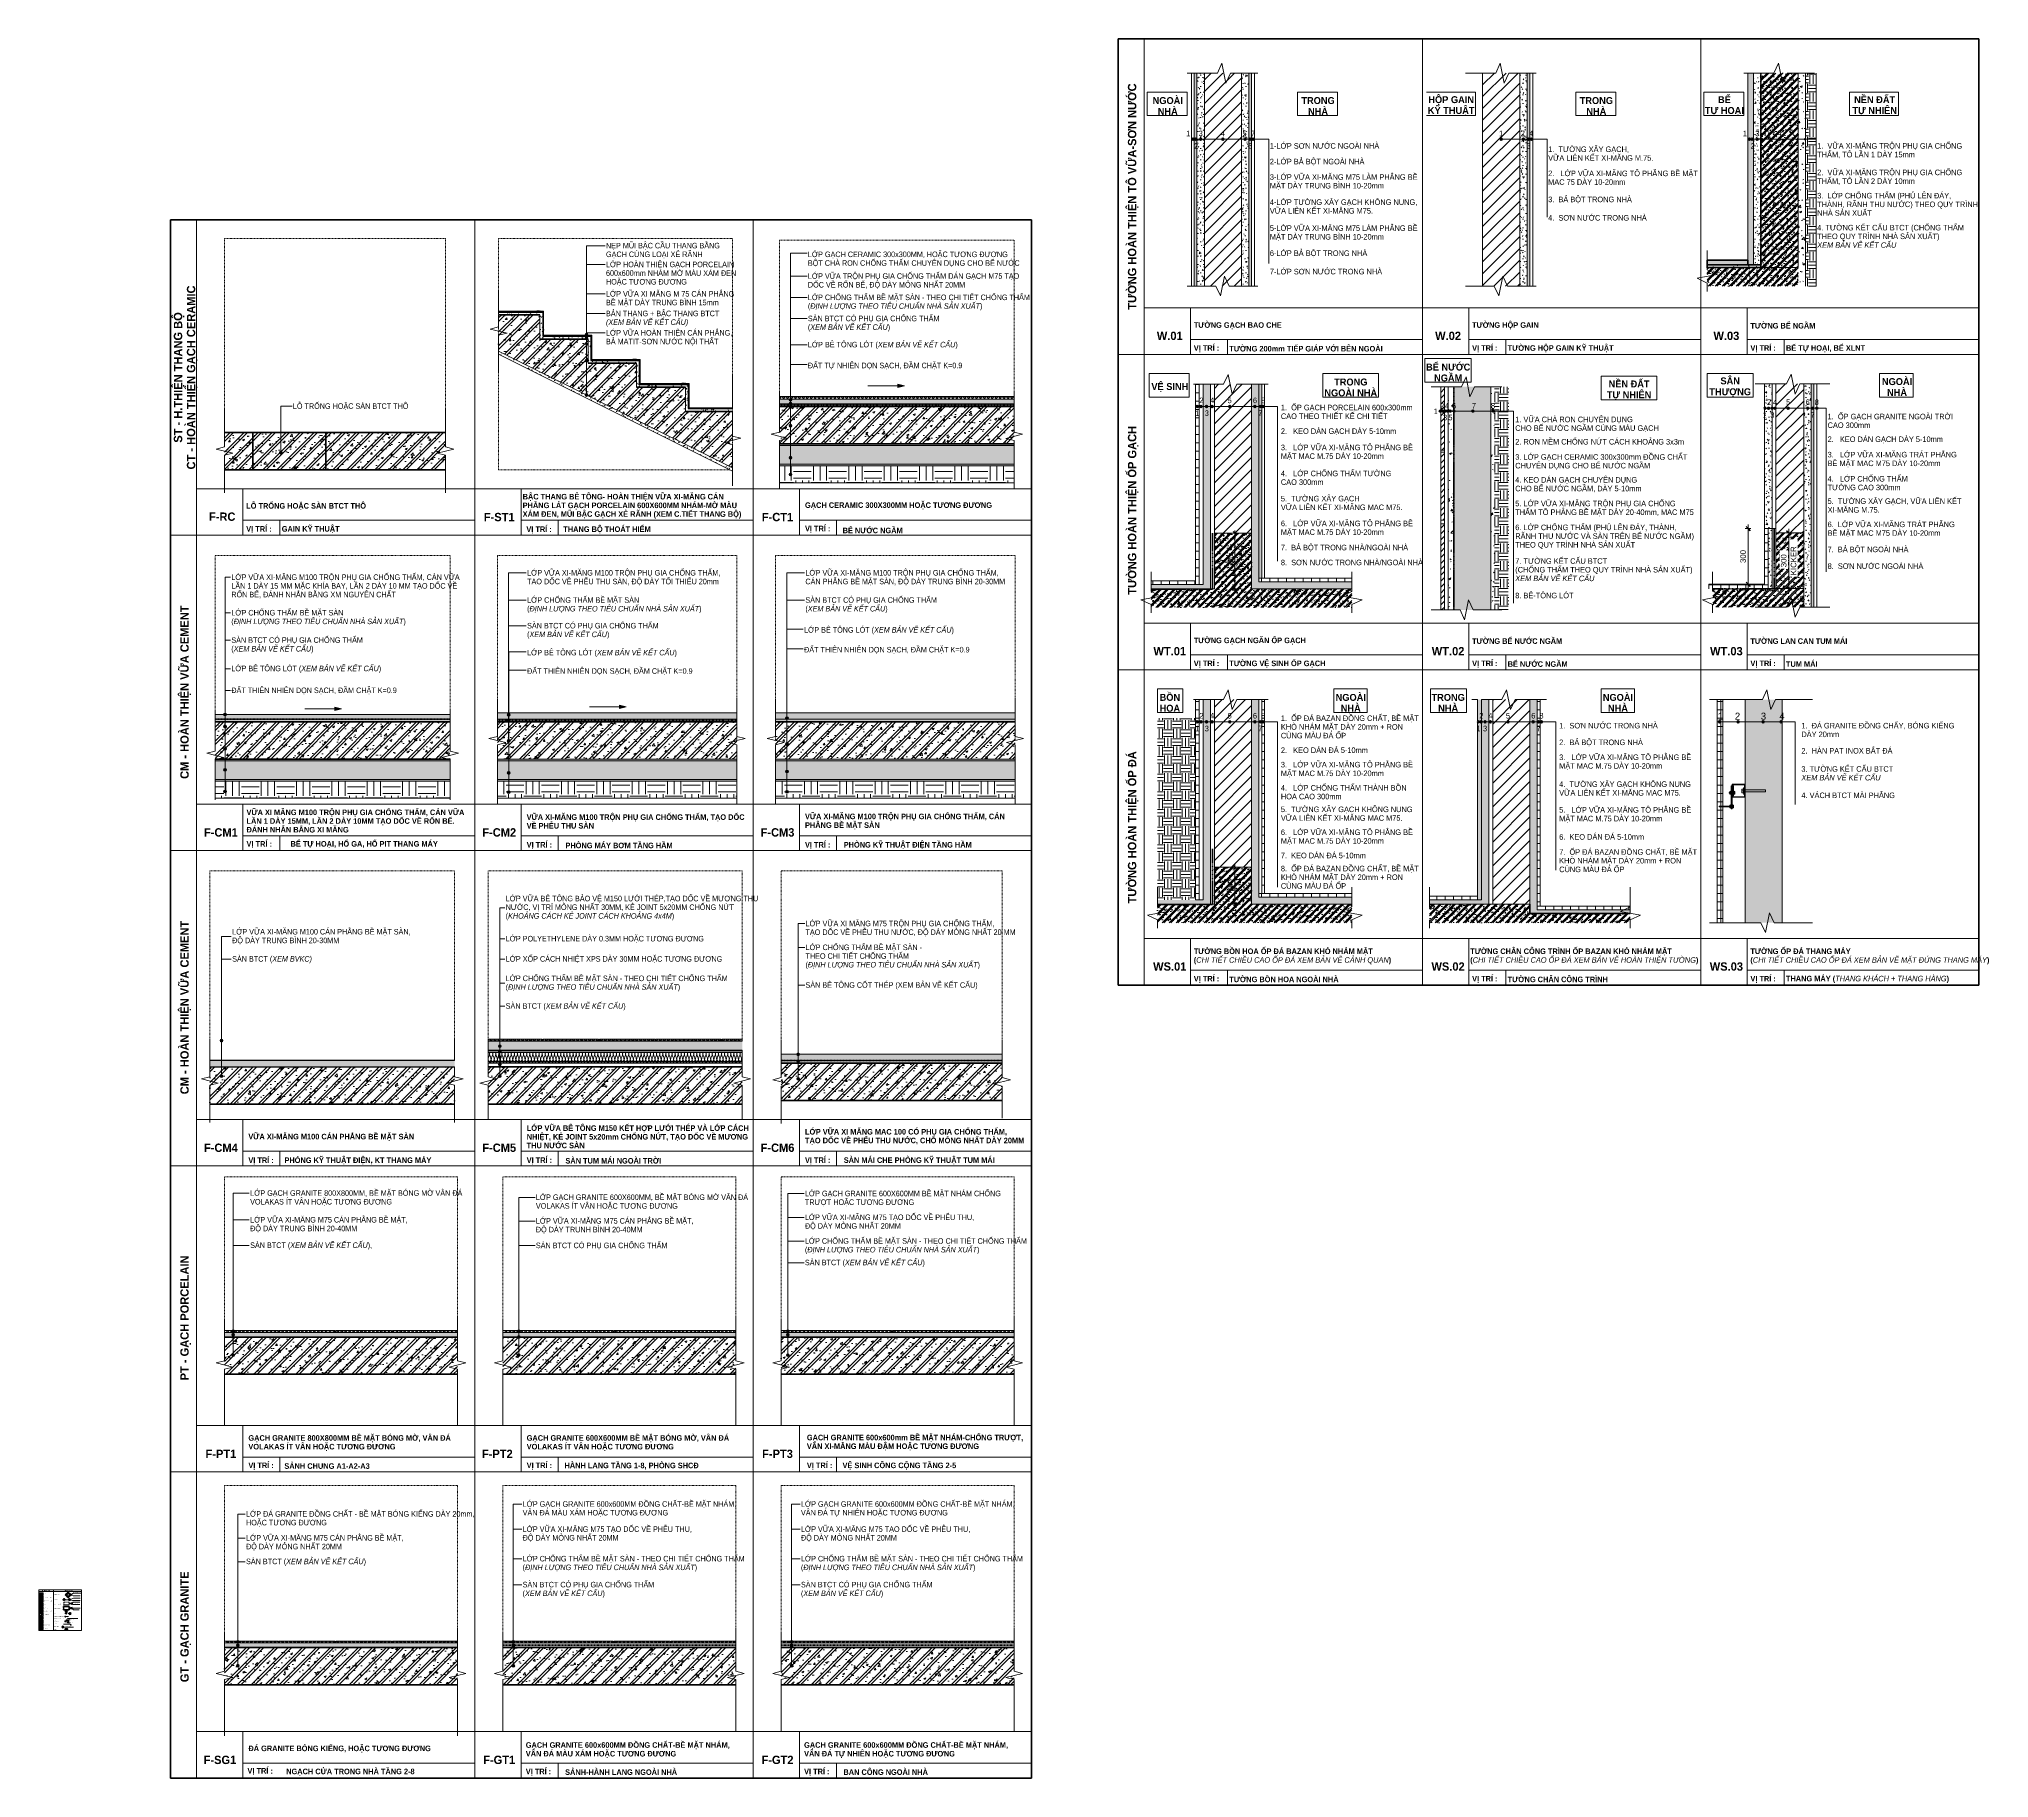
# Model space of a CAD drawing. Header units: millimetres. Extents: x 2839 to 13349, y 2387 to 11762.
import ezdxf

# ---------------------------------------------------------------- set-up
doc = ezdxf.new("R2010")
doc.units = ezdxf.units.MM
for name, pattern in [('Center', [29.999999, 12, -6, 6, -6]), ('Dash', [6, 3, -3]), ('Demolished', [7.14375, 4.7625, -2.38125]), ('Hidden', [7.14375, 4.7625, -2.38125])]:
    doc.linetypes.add(name, pattern=pattern)
for name, color, linetype, lineweight in [('A-ANNO-DIMS', 211, 'Continuous', 9), ('A-ANNO-DIMS-15', 211, 'Continuous', 9), ('A-ANNO-NOTE', 131, 'Continuous', 9), ('A-DETL', 90, 'Continuous', 18), ('A-DETL-1', 90, 'Continuous', 35), ('A-DETL-2', 90, 'Continuous', 70), ('A-DETL-3', 90, 'Dash', 100), ('A-DETL-4', 90, 'Continuous', 25), ('A-DETL-5', 90, 'Hidden', 200), ('A-DETL-CNTR', 5, 'Center', 18), ('A-DETL-DEMO', 6, 'Demolished', 18), ('A-DETL-GENF-1', 7, 'Continuous', 18), ('A-DETL-GENF-2', 9, 'Continuous', 18), ('A-DETL-GENF-3', 94, 'Continuous', 18), ('A-DETL-GENF-4', 8, 'Continuous', 18), ('A-DETL-MBND', 5, 'Continuous', 18), ('A-DETL-MEDM', 33, 'Continuous', 35), ('A-DETL-THIN', 151, 'Continuous', 18), ('A-DETL-WIDE', 214, 'Continuous', 100), ('A-FLOR-OVHD', 1, 'Dash', 18), ('G-ANNO-TEXT-1', 7, 'Continuous', 9), ('G-ANNO-TEXT-2', 250, 'Continuous', 9)]:
    doc.layers.add(name, color=color, linetype=linetype, lineweight=lineweight)
doc.styles.add('Arial', font='arial_0.ttf', dxfattribs={"width": 0.85, "height": 2})
doc.styles.add('Arial_1', font='arial_0.ttf', dxfattribs={"width": 0.85, "height": 2.5})
doc.styles.add('Arial_2', font='arial_0.ttf', dxfattribs={"width": 0.85, "height": 3})
doc.styles.add('Arial_3', font='arial_0.ttf', dxfattribs={"width": 0.85, "height": 30})
doc.styles.add('Arial_4', font='arial_0.ttf', dxfattribs={"width": 0.95, "height": 30})
doc.styles.add('Arial_5', font='arial_0.ttf', dxfattribs={"height": 37.5})
doc.styles.add('Arial_6', font='arial_0.ttf', dxfattribs={"height": 30})
doc.styles.add('Arial_B', font='arialbd_0.ttf', dxfattribs={"width": 0.95, "height": 3.5})
doc.styles.add('Arial_B_1', font='arialbd_0.ttf', dxfattribs={"width": 0.95, "height": 45})
doc.styles.add('Arial_B_2', font='arialbd_0.ttf', dxfattribs={"width": 0.95, "height": 30})
doc.styles.add('Arial_B_3', font='arialbd_0.ttf', dxfattribs={"width": 0.95, "height": 37.5})
doc.styles.add('UTM Avo', font='UTM Avo.ttf', dxfattribs={"width": 0.9, "height": 30})
doc.dimstyles.new('1_Dim_chi_tiet_2_0', dxfattribs={"dimscale": 304.8, "dimtxt": 29.979028, "dimasz": 0.059055, "dimexe": 0.049213, "dimexo": 0.0625, "dimgap": 0.004921, "dimtad": 1, "dimdec": 0, "dimrnd": 5, "dimzin": 0, "dimdsep": 46, "dimtxsty": 'UTM Avo', "dimblk1": 'OBLIQUE', "dimblk2": 'OBLIQUE', "dimsah": 1, "dimcen": 0.09, "dimdle": 0.049213, "dimazin": 0, "dimtfac": 1, "dimtdec": 4, "dimtix": 1, "dimtmove": 0, "dimatfit": 3, "dimfxl": 0.098425, "dimfxlon": 1, "dimtvp": 1, "dimtolj": 1, "dimtzin": 0, "dimarcsym": 2})
doc.dimstyles.new('Diagonal_-_2_0mm_Arial', dxfattribs={"dimscale": 304.8, "dimtxt": 30.607782, "dimasz": 0.073819, "dimexe": 0.049213, "dimexo": 0.0625, "dimgap": 0.009843, "dimtad": 1, "dimdec": 0, "dimzin": 0, "dimdsep": 46, "dimtxsty": 'Arial_6', "dimblk1": 'OBLIQUE', "dimblk2": 'OBLIQUE', "dimsah": 1, "dimcen": 0.09, "dimdle": 0.073819, "dimazin": 0, "dimtfac": 1, "dimtdec": 4, "dimtix": 1, "dimtmove": 0, "dimatfit": 3, "dimfxl": 0.049213, "dimfxlon": 1, "dimtvp": 1, "dimtfill": 1, "dimtolj": 1, "dimtzin": 0, "dimarcsym": 2})
pattern_1 = [(50, (37.09, 0), (109.31026, -9.5638), [11.43, -125.73]), (355, (37.09, 0), (-21.1454, 114.6342), [9.144, -100.584]), (100.451, (46.2, -0.8), (88.1655, 105.0698), [9.714, -106.854]), (46.184, (37.1, 30.48), (162.6475, -25.2258), [17.145, -188.595]), (96.636, (50.65, 28.38), (142.4415, 148.4563), [14.571, -160.281]), (351.184, (37.1, 30.48), (142.4433, 148.4548), [13.716, -150.876]), (21, (52.33, 22.86), (90.9683, -61.35934), [11.43, -125.73]), (326, (52.33, 22.86), (37.0815, 110.5128), [9.144, -100.584]), (71.451, (59.91, 17.75), (128.0502, 49.1526), [9.714, -106.854]), (37.5, (37.093, 0), (1.85359, 50.73325), [1.006, -98.359, 1.006, -101.102, -100.965]), (37.5, (37.093, 0), (1.85359, 50.73325), [-201.473, 1.006, -99.959]), (7.5, (37.093, 0), (40.09228, 60.10833), [1.006, -57.211, 1.006, -96.073, -38.481]), (7.5, (37.093, 0), (40.09228, 60.10833), [-155.296, 1.006, -37.475]), (327.5, (3.11, 0), (81.35501, -3.43733), [1.006, -37.094, 1.006, -117.866, -157.734]), (327.5, (3.11, 0), (81.35501, -3.43733), [-156.972, 1.006, -156.728]), (317.5, (-12.13, 0), (88.87804, 15.25595), [1.006, -48.524, 1.006, -77.937, -112.014]), (317.5, (-12.13, 0), (88.87804, 15.25595), [-128.473, 1.006, -111.008]), (45, (37.093, 0), (-37.71708, 37.71708), []), (45, (37.093, 57.15), (-37.71708, 37.71708), [])]
pattern_2 = [(0, (2405.37, 6551.008), (48.768, 12.192), [2.012, -34.564, 2.012, -34.564, -195.072]), (0, (2405.37, 6551.008), (48.768, 12.192), [-73.152, 0, -195.072]), (0, (2405.37, 6551.008), (48.768, 12.192), [0, -73.152, 2.012, -71.14, -121.92]), (0, (2405.37, 6551.008), (48.768, 12.192), [-146.304, 2.012, -34.564, 0, -85.344]), (0, (2405.37, 6551.008), (48.768, 12.192), [0, -182.88, 2.012, -22.372, -60.96]), (0, (2405.37, 6551.008), (48.768, 12.192), [-207.264, 2.012, -58.948]), (120, (2423.658, 6557.104), (-34.94258, 36.138327), [2.012, -34.564, 2.012, -34.564, -195.072]), (120, (2423.658, 6557.104), (-34.94258, 36.138327), [-73.152, 0, -195.072]), (120, (2423.658, 6557.104), (-34.94258, 36.138327), [0, -73.152, 2.012, -71.14, -121.92]), (120, (2423.658, 6557.104), (-34.94258, 36.138327), [-146.304, 2.012, -34.564, 0, -85.344]), (120, (2423.658, 6557.104), (-34.94258, 36.138327), [0, -182.88, 2.012, -22.372, -60.96]), (120, (2423.658, 6557.104), (-34.94258, 36.138327), [-207.264, 2.012, -58.948]), (240, (2429.754, 6581.488), (-13.82542, -48.330327), [2.012, -34.564, 2.012, -34.564, -195.072]), (240, (2429.754, 6581.488), (-13.82542, -48.330327), [-73.152, 0, -195.072]), (240, (2429.754, 6581.488), (-13.82542, -48.330327), [0, -73.152, 2.012, -71.14, -121.92]), (240, (2429.754, 6581.488), (-13.82542, -48.330327), [-146.304, 2.012, -34.564, 0, -85.344]), (240, (2429.754, 6581.488), (-13.82542, -48.330327), [0, -182.88, 2.012, -22.372, -60.96]), (240, (2429.754, 6581.488), (-13.82542, -48.330327), [-207.264, 2.012, -58.948])]
pattern_3 = [(0, (37.093, 0), (60.96, 15.24), [5.029, -40.691, 5.029, -40.691, -243.84]), (0, (37.093, 0), (60.96, 15.24), [-91.44, 5.029, -86.411, 5.029, -40.691, -106.68]), (0, (37.093, 0), (60.96, 15.24), [-228.6, 5.029, -25.451, 5.029, -71.171]), (120, (59.953, 7.62), (-43.678227, 45.172909), [5.029, -40.691, 5.029, -40.691, -243.84]), (120, (59.953, 7.62), (-43.678227, 45.172909), [-91.44, 5.029, -86.411, 5.029, -40.691, -106.68]), (120, (59.953, 7.62), (-43.678227, 45.172909), [-228.6, 5.029, -25.451, 5.029, -71.171]), (240, (67.573, 38.1), (-17.281773, -60.412909), [5.029, -40.691, 5.029, -40.691, -243.84]), (240, (67.573, 38.1), (-17.281773, -60.412909), [-91.44, 5.029, -86.411, 5.029, -40.691, -106.68]), (240, (67.573, 38.1), (-17.281773, -60.412909), [-228.6, 5.029, -25.451, 5.029, -71.171])]
pattern_4 = [(0, (-624.63, 5041.008), (48.768, 12.192), [2.012, -34.564, 2.012, -34.564, -195.072]), (0, (-624.63, 5041.008), (48.768, 12.192), [-73.152, 0, -195.072]), (0, (-624.63, 5041.008), (48.768, 12.192), [0, -73.152, 2.012, -71.14, -121.92]), (0, (-624.63, 5041.008), (48.768, 12.192), [-146.304, 2.012, -34.564, 0, -85.344]), (0, (-624.63, 5041.008), (48.768, 12.192), [0, -182.88, 2.012, -22.372, -60.96]), (0, (-624.63, 5041.008), (48.768, 12.192), [-207.264, 2.012, -58.948]), (120, (-606.342, 5047.104), (-34.942582, 36.138327), [2.012, -34.564, 2.012, -34.564, -195.072]), (120, (-606.342, 5047.104), (-34.942582, 36.138327), [-73.152, 0, -195.072]), (120, (-606.342, 5047.104), (-34.942582, 36.138327), [0, -73.152, 2.012, -71.14, -121.92]), (120, (-606.342, 5047.104), (-34.942582, 36.138327), [-146.304, 2.012, -34.564, 0, -85.344]), (120, (-606.342, 5047.104), (-34.942582, 36.138327), [0, -182.88, 2.012, -22.372, -60.96]), (120, (-606.342, 5047.104), (-34.942582, 36.138327), [-207.264, 2.012, -58.948]), (240, (-600.246, 5071.488), (-13.825418, -48.330327), [2.012, -34.564, 2.012, -34.564, -195.072]), (240, (-600.246, 5071.488), (-13.825418, -48.330327), [-73.152, 0, -195.072]), (240, (-600.246, 5071.488), (-13.825418, -48.330327), [0, -73.152, 2.012, -71.14, -121.92]), (240, (-600.246, 5071.488), (-13.825418, -48.330327), [-146.304, 2.012, -34.564, 0, -85.344]), (240, (-600.246, 5071.488), (-13.825418, -48.330327), [0, -182.88, 2.012, -22.372, -60.96]), (240, (-600.246, 5071.488), (-13.825418, -48.330327), [-207.264, 2.012, -58.948])]
pattern_5 = [(0, (-2129.63, 3131.008), (48.768, 12.192), [2.012, -34.564, 2.012, -34.564, -195.072]), (0, (-2129.63, 3131.008), (48.768, 12.192), [-73.152, 0, -195.072]), (0, (-2129.63, 3131.008), (48.768, 12.192), [0, -73.152, 2.012, -71.14, -121.92]), (0, (-2129.63, 3131.008), (48.768, 12.192), [-146.304, 2.012, -34.564, 0, -85.344]), (0, (-2129.63, 3131.008), (48.768, 12.192), [0, -182.88, 2.012, -22.372, -60.96]), (0, (-2129.63, 3131.008), (48.768, 12.192), [-207.264, 2.012, -58.948]), (120, (-2111.342, 3137.104), (-34.942582, 36.138327), [2.012, -34.564, 2.012, -34.564, -195.072]), (120, (-2111.342, 3137.104), (-34.942582, 36.138327), [-73.152, 0, -195.072]), (120, (-2111.342, 3137.104), (-34.942582, 36.138327), [0, -73.152, 2.012, -71.14, -121.92]), (120, (-2111.342, 3137.104), (-34.942582, 36.138327), [-146.304, 2.012, -34.564, 0, -85.344]), (120, (-2111.342, 3137.104), (-34.942582, 36.138327), [0, -182.88, 2.012, -22.372, -60.96]), (120, (-2111.342, 3137.104), (-34.942582, 36.138327), [-207.264, 2.012, -58.948]), (240, (-2105.246, 3161.488), (-13.825418, -48.330327), [2.012, -34.564, 2.012, -34.564, -195.072]), (240, (-2105.246, 3161.488), (-13.825418, -48.330327), [-73.152, 0, -195.072]), (240, (-2105.246, 3161.488), (-13.825418, -48.330327), [0, -73.152, 2.012, -71.14, -121.92]), (240, (-2105.246, 3161.488), (-13.825418, -48.330327), [-146.304, 2.012, -34.564, 0, -85.344]), (240, (-2105.246, 3161.488), (-13.825418, -48.330327), [0, -182.88, 2.012, -22.372, -60.96]), (240, (-2105.246, 3161.488), (-13.825418, -48.330327), [-207.264, 2.012, -58.948])]
pattern_6 = [(0, (875.37, 5041.008), (48.768, 12.192), [2.012, -34.564, 2.012, -34.564, -195.072]), (0, (875.37, 5041.008), (48.768, 12.192), [-73.152, 0, -195.072]), (0, (875.37, 5041.008), (48.768, 12.192), [0, -73.152, 2.012, -71.14, -121.92]), (0, (875.37, 5041.008), (48.768, 12.192), [-146.304, 2.012, -34.564, 0, -85.344]), (0, (875.37, 5041.008), (48.768, 12.192), [0, -182.88, 2.012, -22.372, -60.96]), (0, (875.37, 5041.008), (48.768, 12.192), [-207.264, 2.012, -58.948]), (120, (893.658, 5047.104), (-34.942582, 36.138327), [2.012, -34.564, 2.012, -34.564, -195.072]), (120, (893.658, 5047.104), (-34.942582, 36.138327), [-73.152, 0, -195.072]), (120, (893.658, 5047.104), (-34.942582, 36.138327), [0, -73.152, 2.012, -71.14, -121.92]), (120, (893.658, 5047.104), (-34.942582, 36.138327), [-146.304, 2.012, -34.564, 0, -85.344]), (120, (893.658, 5047.104), (-34.942582, 36.138327), [0, -182.88, 2.012, -22.372, -60.96]), (120, (893.658, 5047.104), (-34.942582, 36.138327), [-207.264, 2.012, -58.948]), (240, (899.754, 5071.488), (-13.825418, -48.330327), [2.012, -34.564, 2.012, -34.564, -195.072]), (240, (899.754, 5071.488), (-13.825418, -48.330327), [-73.152, 0, -195.072]), (240, (899.754, 5071.488), (-13.825418, -48.330327), [0, -73.152, 2.012, -71.14, -121.92]), (240, (899.754, 5071.488), (-13.825418, -48.330327), [-146.304, 2.012, -34.564, 0, -85.344]), (240, (899.754, 5071.488), (-13.825418, -48.330327), [0, -182.88, 2.012, -22.372, -60.96]), (240, (899.754, 5071.488), (-13.825418, -48.330327), [-207.264, 2.012, -58.948])]
pattern_7 = [(0, (-629.63, 3131.008), (48.768, 12.192), [2.012, -34.564, 2.012, -34.564, -195.072]), (0, (-629.63, 3131.008), (48.768, 12.192), [-73.152, 0, -195.072]), (0, (-629.63, 3131.008), (48.768, 12.192), [0, -73.152, 2.012, -71.14, -121.92]), (0, (-629.63, 3131.008), (48.768, 12.192), [-146.304, 2.012, -34.564, 0, -85.344]), (0, (-629.63, 3131.008), (48.768, 12.192), [0, -182.88, 2.012, -22.372, -60.96]), (0, (-629.63, 3131.008), (48.768, 12.192), [-207.264, 2.012, -58.948]), (120, (-611.342, 3137.104), (-34.942582, 36.138327), [2.012, -34.564, 2.012, -34.564, -195.072]), (120, (-611.342, 3137.104), (-34.942582, 36.138327), [-73.152, 0, -195.072]), (120, (-611.342, 3137.104), (-34.942582, 36.138327), [0, -73.152, 2.012, -71.14, -121.92]), (120, (-611.342, 3137.104), (-34.942582, 36.138327), [-146.304, 2.012, -34.564, 0, -85.344]), (120, (-611.342, 3137.104), (-34.942582, 36.138327), [0, -182.88, 2.012, -22.372, -60.96]), (120, (-611.342, 3137.104), (-34.942582, 36.138327), [-207.264, 2.012, -58.948]), (240, (-605.246, 3161.488), (-13.825418, -48.330327), [2.012, -34.564, 2.012, -34.564, -195.072]), (240, (-605.246, 3161.488), (-13.825418, -48.330327), [-73.152, 0, -195.072]), (240, (-605.246, 3161.488), (-13.825418, -48.330327), [0, -73.152, 2.012, -71.14, -121.92]), (240, (-605.246, 3161.488), (-13.825418, -48.330327), [-146.304, 2.012, -34.564, 0, -85.344]), (240, (-605.246, 3161.488), (-13.825418, -48.330327), [0, -182.88, 2.012, -22.372, -60.96]), (240, (-605.246, 3161.488), (-13.825418, -48.330327), [-207.264, 2.012, -58.948])]
pattern_8 = [(0, (6905.37, 8251.008), (48.768, 12.192), [2.012, -34.564, 2.012, -34.564, -195.072]), (0, (6905.37, 8251.008), (48.768, 12.192), [-73.152, 0, -195.072]), (0, (6905.37, 8251.008), (48.768, 12.192), [0, -73.152, 2.012, -71.14, -121.92]), (0, (6905.37, 8251.008), (48.768, 12.192), [-146.304, 2.012, -34.564, 0, -85.344]), (0, (6905.37, 8251.008), (48.768, 12.192), [0, -182.88, 2.012, -22.372, -60.96]), (0, (6905.37, 8251.008), (48.768, 12.192), [-207.264, 2.012, -58.948]), (120, (6923.658, 8257.104), (-34.94258, 36.13833), [2.012, -34.564, 2.012, -34.564, -195.072]), (120, (6923.658, 8257.104), (-34.94258, 36.13833), [-73.152, 0, -195.072]), (120, (6923.658, 8257.104), (-34.94258, 36.13833), [0, -73.152, 2.012, -71.14, -121.92]), (120, (6923.658, 8257.104), (-34.94258, 36.13833), [-146.304, 2.012, -34.564, 0, -85.344]), (120, (6923.658, 8257.104), (-34.94258, 36.13833), [0, -182.88, 2.012, -22.372, -60.96]), (120, (6923.658, 8257.104), (-34.94258, 36.13833), [-207.264, 2.012, -58.948]), (240, (6929.754, 8281.488), (-13.82542, -48.33033), [2.012, -34.564, 2.012, -34.564, -195.072]), (240, (6929.754, 8281.488), (-13.82542, -48.33033), [-73.152, 0, -195.072]), (240, (6929.754, 8281.488), (-13.82542, -48.33033), [0, -73.152, 2.012, -71.14, -121.92]), (240, (6929.754, 8281.488), (-13.82542, -48.33033), [-146.304, 2.012, -34.564, 0, -85.344]), (240, (6929.754, 8281.488), (-13.82542, -48.33033), [0, -182.88, 2.012, -22.372, -60.96]), (240, (6929.754, 8281.488), (-13.82542, -48.33033), [-207.264, 2.012, -58.948])]
pattern_9 = [(0, (905.37, 3201.008), (48.768, 12.192), [2.012, -34.564, 2.012, -34.564, -195.072]), (0, (905.37, 3201.008), (48.768, 12.192), [-73.152, 0, -195.072]), (0, (905.37, 3201.008), (48.768, 12.192), [0, -73.152, 2.012, -71.14, -121.92]), (0, (905.37, 3201.008), (48.768, 12.192), [-146.304, 2.012, -34.564, 0, -85.344]), (0, (905.37, 3201.008), (48.768, 12.192), [0, -182.88, 2.012, -22.372, -60.96]), (0, (905.37, 3201.008), (48.768, 12.192), [-207.264, 2.012, -58.948]), (120, (923.658, 3207.104), (-34.942582, 36.138327), [2.012, -34.564, 2.012, -34.564, -195.072]), (120, (923.658, 3207.104), (-34.942582, 36.138327), [-73.152, 0, -195.072]), (120, (923.658, 3207.104), (-34.942582, 36.138327), [0, -73.152, 2.012, -71.14, -121.92]), (120, (923.658, 3207.104), (-34.942582, 36.138327), [-146.304, 2.012, -34.564, 0, -85.344]), (120, (923.658, 3207.104), (-34.942582, 36.138327), [0, -182.88, 2.012, -22.372, -60.96]), (120, (923.658, 3207.104), (-34.942582, 36.138327), [-207.264, 2.012, -58.948]), (240, (929.754, 3231.488), (-13.825418, -48.330327), [2.012, -34.564, 2.012, -34.564, -195.072]), (240, (929.754, 3231.488), (-13.825418, -48.330327), [-73.152, 0, -195.072]), (240, (929.754, 3231.488), (-13.825418, -48.330327), [0, -73.152, 2.012, -71.14, -121.92]), (240, (929.754, 3231.488), (-13.825418, -48.330327), [-146.304, 2.012, -34.564, 0, -85.344]), (240, (929.754, 3231.488), (-13.825418, -48.330327), [0, -182.88, 2.012, -22.372, -60.96]), (240, (929.754, 3231.488), (-13.825418, -48.330327), [-207.264, 2.012, -58.948])]
pattern_10 = [(45, (6232.564, 0), (-31.8198, 31.8198), [])]
pattern_11 = [(0, (6232.564, 0), (60.96, 15.24), [5.029, -40.691, 5.029, -40.691, -243.84]), (0, (6232.564, 0), (60.96, 15.24), [-91.44, 5.029, -86.411, 5.029, -40.691, -106.68]), (0, (6232.564, 0), (60.96, 15.24), [-228.6, 5.029, -25.451, 5.029, -71.171]), (120, (6255.424, 7.62), (-43.678227, 45.172909), [5.029, -40.691, 5.029, -40.691, -243.84]), (120, (6255.424, 7.62), (-43.678227, 45.172909), [-91.44, 5.029, -86.411, 5.029, -40.691, -106.68]), (120, (6255.424, 7.62), (-43.678227, 45.172909), [-228.6, 5.029, -25.451, 5.029, -71.171]), (240, (6263.044, 38.1), (-17.281773, -60.412909), [5.029, -40.691, 5.029, -40.691, -243.84]), (240, (6263.044, 38.1), (-17.281773, -60.412909), [-91.44, 5.029, -86.411, 5.029, -40.691, -106.68]), (240, (6263.044, 38.1), (-17.281773, -60.412909), [-228.6, 5.029, -25.451, 5.029, -71.171])]
pattern_12 = [(0, (6232.564, 0), (0, 45), []), (90, (6232.564, 0), (-45, 3e-15), [])]
pattern_13 = [(50, (6232.564, 0), (54.65545, -4.7815), [5.715, -62.865]), (355, (6232.564, 0), (-10.57276, 57.31658), [4.572, -50.292]), (100.451, (6237.12, -0.4), (44.08277, 52.5349), [4.857, -53.427]), (46.184, (6232.564, 15.24), (81.32374, -12.6129), [8.573, -94.298]), (96.636, (6239.34, 14.19), (71.2212, 74.2287), [7.286, -80.141]), (351.184, (6232.56, 15.24), (71.22166, 74.2274), [6.858, -75.438]), (21, (6240.184, 11.43), (45.48461, -30.67949), [5.715, -62.865]), (326, (6240.184, 11.43), (18.54048, 55.256), [4.572, -50.292]), (71.451, (6243.974, 8.873), (64.02509, 24.57632), [4.857, -53.427]), (37.5, (6232.564, 0), (0.926095, 25.36672), [0.503, -49.179, 0.503, -50.551, -50.482]), (37.5, (6232.564, 0), (0.926095, 25.36672), [-100.736, 0.503, -49.98]), (7.5, (6232.564, 0), (20.04558, 30.054595), [0.503, -28.605, 0.503, -48.036, -19.241]), (7.5, (6232.564, 0), (20.04558, 30.054595), [-77.648, 0.503, -18.738]), (327.5, (6215.57, 0), (40.676816, -1.71882), [0.503, -18.547, 0.503, -58.933, -78.867]), (327.5, (6215.57, 0), (40.676816, -1.71882), [-78.486, 0.503, -78.364]), (317.5, (6207.95, 0), (44.43832, 7.62794), [0.503, -24.262, 0.503, -38.969, -56.007]), (317.5, (6207.95, 0), (44.43832, 7.62794), [-64.237, 0.503, -55.504]), (45, (6232.564, 0), (-18.85854, 18.85854), []), (45, (6232.564, 28.575), (-18.85854, 18.85854), [])]
pattern_14 = [(50, (6232.564, 0), (54.65545, -4.7815), [5.715, -62.865]), (355, (6232.564, 0), (-10.57276, 57.31658), [4.572, -50.292]), (100.451, (6237.12, -0.4), (44.08277, 52.5349), [4.857, -53.427]), (46.184, (6232.564, 15.24), (81.32374, -12.6129), [8.573, -94.298]), (96.636, (6239.34, 14.19), (71.2212, 74.2287), [7.286, -80.141]), (351.184, (6232.56, 15.24), (71.22166, 74.2274), [6.858, -75.438]), (21, (6240.184, 11.43), (45.48461, -30.67949), [5.715, -62.865]), (326, (6240.184, 11.43), (18.54048, 55.256), [4.572, -50.292]), (71.451, (6243.974, 8.873), (64.02509, 24.57632), [4.857, -53.427]), (37.5, (6232.564, 0), (0.926095, 25.36672), [0.503, -49.179, 0.503, -50.551, -50.483]), (37.5, (6232.564, 0), (0.926095, 25.36672), [-100.736, 0.503, -49.98]), (7.5, (6232.564, 0), (20.04558, 30.054595), [0.503, -28.605, 0.503, -48.036, -19.241]), (7.5, (6232.564, 0), (20.04558, 30.054595), [-77.648, 0.503, -18.738]), (327.5, (6215.57, 0), (40.676816, -1.71882), [0.503, -18.547, 0.503, -58.933, -78.867]), (327.5, (6215.57, 0), (40.676816, -1.71882), [-78.486, 0.503, -78.364]), (317.5, (6207.95, 0), (44.43832, 7.62794), [0.503, -24.262, 0.503, -38.969, -56.007]), (317.5, (6207.95, 0), (44.43832, 7.62794), [-64.237, 0.503, -55.504]), (45, (6232.564, 0), (-18.85854, 18.85854), []), (45, (6232.564, 28.575), (-18.85854, 18.85854), [])]
pattern_15 = [(50, (6232.564, 0), (54.65545, -4.78151), [5.715, -62.865]), (355, (6232.564, 0), (-10.57276, 57.31658), [4.572, -50.292]), (100.451, (6237.12, -0.4), (44.08277, 52.5349), [4.857, -53.427]), (46.184, (6232.564, 15.24), (81.32374, -12.6129), [8.572, -94.297]), (96.636, (6239.34, 14.19), (71.2212, 74.2287), [7.286, -80.141]), (351.184, (6232.56, 15.24), (71.22166, 74.2274), [6.858, -75.438]), (21, (6240.184, 11.43), (45.48461, -30.67949), [5.715, -62.865]), (326, (6240.184, 11.43), (18.54048, 55.256), [4.572, -50.292]), (71.451, (6243.974, 8.873), (64.02509, 24.57632), [4.857, -53.427]), (37.5, (6232.564, 0), (0.926095, 25.366718), [0.503, -49.179, 0.503, -50.551, -50.483]), (37.5, (6232.564, 0), (0.926095, 25.366718), [-100.736, 0.503, -49.98]), (7.5, (6232.564, 0), (20.04558, 30.054595), [0.503, -28.605, 0.503, -48.036, -19.241]), (7.5, (6232.564, 0), (20.04558, 30.054595), [-77.648, 0.503, -18.738]), (327.5, (6215.57, 0), (40.676816, -1.71882), [0.503, -18.547, 0.503, -58.933, -78.867]), (327.5, (6215.57, 0), (40.676816, -1.71882), [-78.486, 0.503, -78.364]), (317.5, (6207.95, 0), (44.43832, 7.62794), [0.503, -24.262, 0.503, -38.969, -56.007]), (317.5, (6207.95, 0), (44.43832, 7.62794), [-64.237, 0.503, -55.504]), (45, (6232.564, 0), (-18.85854, 18.85854), []), (45, (6232.564, 28.575), (-18.85854, 18.85854), [])]
pattern_16 = [(0, (6232.564, 0), (47.625, 47.625), [47.625, -47.625]), (0, (6232.564, 17.86), (47.625, 47.625), [47.625, -47.625]), (0, (6232.564, 35.72), (47.625, 47.625), [47.625, -47.625]), (90, (6238.517, 41.67), (-47.625, 47.625), [47.625, -47.625]), (90, (6256.377, 41.67), (-47.625, 47.625), [47.625, -47.625]), (90, (6274.236, 41.67), (-47.625, 47.625), [47.625, -47.625])]
pattern_17 = [(50, (6232.56, 0), (109.31026, -9.5638), [11.43, -125.73]), (355, (6232.56, 0), (-21.1454, 114.6342), [9.144, -100.584]), (100.451, (6241.67, -0.8), (88.1655, 105.0698), [9.714, -106.854]), (46.184, (6232.56, 30.48), (162.6475, -25.2258), [17.145, -188.595]), (96.636, (6246.12, 28.38), (142.4415, 148.4563), [14.571, -160.281]), (351.184, (6232.56, 30.48), (142.4433, 148.4548), [13.716, -150.876]), (21, (6247.8, 22.86), (90.9683, -61.35934), [11.43, -125.73]), (326, (6247.8, 22.86), (37.0815, 110.5128), [9.144, -100.584]), (71.451, (6255.38, 17.75), (128.0502, 49.1526), [9.714, -106.854]), (37.5, (6232.564, 0), (1.85359, 50.73325), [5.029, -94.336, 5.029, -97.079, -100.965]), (37.5, (6232.564, 0), (1.85359, 50.73325), [-201.473, 5.029, -95.936]), (7.5, (6232.564, 0), (40.09228, 60.10833), [5.029, -53.188, 5.029, -92.05, -38.481]), (7.5, (6232.564, 0), (40.09228, 60.10833), [-155.296, 5.029, -33.452]), (327.5, (6198.58, 0), (81.35501, -3.43733), [5.029, -33.071, 5.029, -113.843, -157.734]), (327.5, (6198.58, 0), (81.35501, -3.43733), [-156.972, 5.029, -152.705]), (317.5, (6183.34, 0), (88.87804, 15.25595), [5.029, -44.501, 5.029, -73.914, -112.014]), (317.5, (6183.34, 0), (88.87804, 15.25595), [-128.473, 5.029, -106.985])]

# ---------------------------------------------------------------- blocks, each defined once
blk = doc.blocks.new('MUI TEN_0_2 - Moc lat gach-2164398-CHI TIẾT CHUNG_CẤU TẠO SÀN_')
at = {"layer": 'A-ANNO-NOTE'}
blk.add_hatch(color=256, dxfattribs=at).paths.add_polyline_path([(5930, 8152), (5930, 8170), (5966, 8161)])
for p, q in [((5769, 8161), (5949, 8161)), ((5966, 8161), (5930, 8170)), ((5930, 8170), (5930, 8152)), ((5930, 8152), (5966, 8161))]:
    blk.add_line(p, q, dxfattribs=at)
blk = doc.blocks.new('DIMBLOCK1-CHI TIẾT CHUNG_CẤU TẠO TƯỜNG')
at = {"layer": 'A-ANNO-DIMS-15'}
for p, q in [((9314, 9097), (9269, 9097)), ((9284, 9112), (9284, 8782)), ((9284, 9097), (9314, 9097)), ((9314, 8797), (9269, 8797)), ((9284, 8797), (9314, 8797))]:
    blk.add_line(p, q, dxfattribs=at)
at = {"layer": 'A-ANNO-DIMS-15', "lineweight": 25}
for p, q in [((9284, 9097), (9275, 9106)), ((9284, 9097), (9293, 9088)), ((9284, 8797), (9275, 8806)), ((9284, 8797), (9293, 8788))]:
    blk.add_line(p, q, dxfattribs=at)
at = {"layer": 'A-ANNO-DIMS-15', "color": 0, "char_height": 30, "attachment_point": 1, "rotation": 90, "line_spacing_factor": 1.110334, "style": 'UTM Avo'}
for s, insert, width in [('300', (9245, 8917), 73.95), ('KICKER', (9304, 8886), 147.9)]:
    blk.add_mtext(s, dxfattribs=dict(at, insert=insert, width=width))
blk = doc.blocks.new('_Oblique')
at = {"color": 0, "linetype": 'ByBlock', "lineweight": -2}
blk.add_line((-0.5, -0.5), (0.5, 0.5), dxfattribs=at)
blk = doc.blocks.new('DIMBLOCK2-CHI TIẾT CHUNG_CẤU TẠO TƯỜNG')
at = {"layer": 'A-ANNO-DIMS-15'}
for p, q in [((12050, 9145), (12050, 8800)), ((12065, 9122), (12035, 9122)), ((12050, 9122), (12065, 9122)), ((12065, 8822), (12035, 8822)), ((12050, 8822), (12065, 8822))]:
    blk.add_line(p, q, dxfattribs=at)
at = {"layer": 'A-ANNO-DIMS-15', "lineweight": 35}
for p, q in [((12050, 9122), (12039, 9133)), ((12050, 9122), (12061, 9111)), ((12050, 8822), (12039, 8833)), ((12050, 8822), (12061, 8811))]:
    blk.add_line(p, q, dxfattribs=at)
at = {"layer": 'A-ANNO-DIMS-15', "color": 0, "insert": (12008, 8937), "char_height": 30, "width": 83.06, "attachment_point": 1, "rotation": 90, "line_spacing_factor": 0.941778, "style": 'Arial_6', "bg_fill": 3, "box_fill_scale": 1.25, "bg_fill_color": 9, "bg_fill_true_color": 13158600, "bg_fill_transparency": 0}
blk.add_mtext('300', dxfattribs=at)
blk = doc.blocks.new('DIMBLOCK3-CHI TIẾT CHUNG_CẤU TẠO TƯỜNG')
at = {"layer": 'A-ANNO-DIMS-15'}
for p, q in [((12254, 9099), (12284, 9099)), ((12269, 9099), (12254, 9099)), ((12269, 8776), (12269, 9121)), ((12254, 8799), (12284, 8799)), ((12269, 8799), (12254, 8799))]:
    blk.add_line(p, q, dxfattribs=at)
at = {"layer": 'A-ANNO-DIMS-15', "lineweight": 35}
for p, q in [((12269, 9099), (12258, 9110)), ((12269, 9099), (12281, 9087)), ((12269, 8799), (12258, 8810)), ((12269, 8799), (12281, 8787))]:
    blk.add_line(p, q, dxfattribs=at)
at = {"layer": 'A-ANNO-DIMS-15', "color": 0, "insert": (12280, 8871), "char_height": 30, "width": 186.47, "attachment_point": 1, "rotation": 90, "line_spacing_factor": 0.941778, "style": 'Arial_6', "bg_fill": 3, "box_fill_scale": 1.25, "bg_fill_color": 9, "bg_fill_true_color": 13158600, "bg_fill_transparency": 0}
blk.add_mtext('KICKER', dxfattribs=at)
at = {"layer": 'A-ANNO-DIMS-15', "color": 0, "insert": (12227, 8914), "char_height": 30, "width": 83.06, "attachment_point": 1, "rotation": 90, "line_spacing_factor": 0.941778, "style": 'Arial_6', "bg_fill": 3, "box_fill_scale": 1.25, "bg_fill_color": 9, "bg_fill_true_color": 13158600, "bg_fill_transparency": 0}
blk.add_mtext('300', dxfattribs=at)
blk = doc.blocks.new('DIMBLOCK4-CHI TIẾT CHUNG_CẤU TẠO TƯỜNG')
at = {"layer": 'A-ANNO-DIMS-15'}
for p, q in [((9314, 7297), (9269, 7297)), ((9284, 7312), (9284, 7082)), ((9284, 7297), (9314, 7297)), ((9314, 7097), (9269, 7097)), ((9284, 7097), (9314, 7097))]:
    blk.add_line(p, q, dxfattribs=at)
at = {"layer": 'A-ANNO-DIMS-15', "lineweight": 25}
for p, q in [((9284, 7297), (9275, 7306)), ((9284, 7297), (9293, 7288)), ((9284, 7097), (9275, 7106)), ((9284, 7097), (9293, 7088))]:
    blk.add_line(p, q, dxfattribs=at)
at = {"layer": 'A-ANNO-DIMS-15', "color": 0, "insert": (9245, 7167), "char_height": 30, "width": 73.95, "attachment_point": 1, "rotation": 90, "line_spacing_factor": 1.110334, "style": 'UTM Avo'}
blk.add_mtext('200', dxfattribs=at)

msp = doc.modelspace()

# ---------------------------------------------------------------- hatches: boundary and pattern name
at = {"layer": 'A-DETL-GENF-1'}
h = msp.add_hatch(dxfattribs=at)
h.set_pattern_fill('FP_50', color=256, style=0, pattern_type=2)
h.set_pattern_definition(pattern_10)
h.paths.add_polyline_path([(9161.8, 10429.5), (9319.6, 10429.5), (9319.6, 11578), (9119.6, 11578), (9119.6, 10429.5)])
h.paths.add_polyline_path([(9219.6, 11216.6), (9218.3, 11216.8), (9217.1, 11217.3), (9216.1, 11218.1), (9215.3, 11219.1), (9214.8, 11220.3), (9214.6, 11221.6), (9214.8, 11222.9), (9215.3, 11224.1), (9216.1, 11225.2), (9217.1, 11226), (9218.3, 11226.5), (9219.6, 11226.6), (9220.9, 11226.5), (9222.1, 11226), (9223.1, 11225.2), (9223.9, 11224.1), (9224.4, 11222.9), (9224.6, 11221.6), (9224.4, 11220.3), (9223.9, 11219.1), (9223.1, 11218.1), (9222.1, 11217.3), (9220.9, 11216.8)])
h = msp.add_hatch(dxfattribs=at)
h.set_pattern_fill('FP_50', color=256, style=0, pattern_type=2)
h.set_pattern_definition(pattern_10)
h.paths.add_polyline_path([(10619.6, 10429.5), (10819.6, 10429.5), (10819.6, 11578), (10619.6, 11578), (10619.6, 11219.1)])
h.paths.add_polyline_path([(10719.6, 11216.6), (10718.3, 11216.8), (10717.1, 11217.3), (10716.1, 11218.1), (10715.3, 11219.1), (10714.8, 11220.3), (10714.6, 11221.6), (10714.8, 11222.9), (10715.3, 11224.1), (10716.1, 11225.2), (10717.1, 11226), (10718.3, 11226.5), (10719.6, 11226.6), (10720.9, 11226.5), (10722.1, 11226), (10723.1, 11225.2), (10723.9, 11224.1), (10724.4, 11222.9), (10724.6, 11221.6), (10724.4, 11220.3), (10723.9, 11219.1), (10723.1, 11218.1), (10722.1, 11217.3), (10720.9, 11216.8)])
h = msp.add_hatch(dxfattribs=at)
h.set_pattern_fill('FP_54', color=256, style=0, pattern_type=2)
h.set_pattern_definition(pattern_15)
h.paths.add_polyline_path([(12319.6, 10529.5), (12319.6, 11578), (12119.6, 11578), (12119.6, 10529.5)])
h.paths.add_polyline_path([(12219.6, 11216.6), (12218.3, 11216.8), (12217.1, 11217.3), (12216.1, 11218.1), (12215.3, 11219.1), (12214.8, 11220.3), (12214.6, 11221.6), (12214.8, 11222.9), (12215.3, 11224.1), (12216.1, 11225.2), (12217.1, 11226), (12218.3, 11226.5), (12219.6, 11226.6), (12220.9, 11226.5), (12222.1, 11226), (12223.1, 11225.2), (12223.9, 11224.1), (12224.4, 11222.9), (12224.6, 11221.6), (12224.4, 11220.3), (12223.9, 11219.1), (12223.1, 11218.1), (12222.1, 11217.3), (12220.9, 11216.8)])
h = msp.add_hatch(dxfattribs=at)
h.set_pattern_fill('FP_56', color=256, style=0, pattern_type=2)
h.set_pattern_definition(pattern_17)
h.paths.add_polyline_path([(12359.6, 10429.5), (12359.6, 11578), (12319.6, 11578), (12319.6, 10429.5)])
for points in [[(9057.1, 11216.6), (9058.4, 11216.8), (9059.6, 11217.3), (9060.6, 11218.1), (9061.4, 11219.1), (9061.9, 11220.3), (9062.1, 11221.6), (9061.9, 11222.9), (9061.4, 11224.1), (9060.6, 11225.2), (9059.6, 11226), (9058.4, 11226.5), (9057.1, 11226.6), (9055.8, 11226.5), (9054.6, 11226), (9053.6, 11225.2), (9052.8, 11224.1), (9052.3, 11222.9), (9052.1, 11221.6), (9052.3, 11220.3), (9052.8, 11219.1), (9053.6, 11218.1), (9054.6, 11217.3), (9055.8, 11216.8)], [(9072.1, 11216.6), (9073.4, 11216.8), (9074.6, 11217.3), (9075.6, 11218.1), (9076.4, 11219.1), (9076.9, 11220.3), (9077.1, 11221.6), (9076.9, 11222.9), (9076.4, 11224.1), (9075.6, 11225.2), (9074.6, 11226), (9073.4, 11226.5), (9072.1, 11226.6), (9070.8, 11226.5), (9069.6, 11226), (9068.6, 11225.2), (9067.8, 11224.1), (9067.3, 11222.9), (9067.1, 11221.6), (9067.3, 11220.3), (9067.8, 11219.1), (9068.6, 11218.1), (9069.6, 11217.3), (9070.8, 11216.8)], [(9099.6, 11216.6), (9100.9, 11216.8), (9102.1, 11217.3), (9103.1, 11218.1), (9103.9, 11219.1), (9104.4, 11220.3), (9104.6, 11221.6), (9104.4, 11222.9), (9103.9, 11224.1), (9103.1, 11225.2), (9102.1, 11226), (9100.9, 11226.5), (9099.6, 11226.6), (9098.3, 11226.5), (9097.1, 11226), (9096.1, 11225.2), (9095.3, 11224.1), (9094.8, 11222.9), (9094.6, 11221.6), (9094.8, 11220.3), (9095.3, 11219.1), (9096.1, 11218.1), (9097.1, 11217.3), (9098.3, 11216.8)], [(9219.6, 11216.6), (9220.9, 11216.8), (9222.1, 11217.3), (9223.1, 11218.1), (9223.9, 11219.1), (9224.4, 11220.3), (9224.6, 11221.6), (9224.4, 11222.9), (9223.9, 11224.1), (9223.1, 11225.2), (9222.1, 11226), (9220.9, 11226.5), (9219.6, 11226.6), (9218.3, 11226.5), (9217.1, 11226), (9216.1, 11225.2), (9215.3, 11224.1), (9214.8, 11222.9), (9214.6, 11221.6), (9214.8, 11220.3), (9215.3, 11219.1), (9216.1, 11218.1), (9217.1, 11217.3), (9218.3, 11216.8)], [(9339.6, 11216.6), (9340.9, 11216.8), (9342.1, 11217.3), (9343.1, 11218.1), (9343.9, 11219.1), (9344.4, 11220.3), (9344.6, 11221.6), (9344.4, 11222.9), (9343.9, 11224.1), (9343.1, 11225.2), (9342.1, 11226), (9340.9, 11226.5), (9339.6, 11226.6), (9338.3, 11226.5), (9337.1, 11226), (9336.1, 11225.2), (9335.3, 11224.1), (9334.8, 11222.9), (9334.6, 11221.6), (9334.8, 11220.3), (9335.3, 11219.1), (9336.1, 11218.1), (9337.1, 11217.3), (9338.3, 11216.8)], [(9367.2, 11216.6), (9368.5, 11216.8), (9369.7, 11217.3), (9370.8, 11218.1), (9371.6, 11219.1), (9372.1, 11220.3), (9372.2, 11221.6), (9372.1, 11222.9), (9371.6, 11224.1), (9370.8, 11225.2), (9369.7, 11226), (9368.5, 11226.5), (9367.2, 11226.6), (9365.9, 11226.5), (9364.7, 11226), (9363.7, 11225.2), (9362.9, 11224.1), (9362.4, 11222.9), (9362.2, 11221.6), (9362.4, 11220.3), (9362.9, 11219.1), (9363.7, 11218.1), (9364.7, 11217.3), (9365.9, 11216.8)], [(9382.2, 11216.6), (9383.5, 11216.8), (9384.7, 11217.3), (9385.8, 11218.1), (9386.6, 11219.1), (9387.1, 11220.3), (9387.2, 11221.6), (9387.1, 11222.9), (9386.6, 11224.1), (9385.8, 11225.2), (9384.7, 11226), (9383.5, 11226.5), (9382.2, 11226.6), (9380.9, 11226.5), (9379.7, 11226), (9378.7, 11225.2), (9377.9, 11224.1), (9377.4, 11222.9), (9377.2, 11221.6), (9377.4, 11220.3), (9377.9, 11219.1), (9378.7, 11218.1), (9379.7, 11217.3), (9380.9, 11216.8)], [(10719.6, 11216.6), (10720.9, 11216.8), (10722.1, 11217.3), (10723.1, 11218.1), (10723.9, 11219.1), (10724.4, 11220.3), (10724.6, 11221.6), (10724.4, 11222.9), (10723.9, 11224.1), (10723.1, 11225.2), (10722.1, 11226), (10720.9, 11226.5), (10719.6, 11226.6), (10718.3, 11226.5), (10717.1, 11226), (10716.1, 11225.2), (10715.3, 11224.1), (10714.8, 11222.9), (10714.6, 11221.6), (10714.8, 11220.3), (10715.3, 11219.1), (10716.1, 11218.1), (10717.1, 11217.3), (10718.3, 11216.8)], [(10839.6, 11216.6), (10840.9, 11216.8), (10842.1, 11217.3), (10843.1, 11218.1), (10843.9, 11219.1), (10844.4, 11220.3), (10844.6, 11221.6), (10844.4, 11222.9), (10843.9, 11224.1), (10843.1, 11225.2), (10842.1, 11226), (10840.9, 11226.5), (10839.6, 11226.6), (10838.3, 11226.5), (10837.1, 11226), (10836.1, 11225.2), (10835.3, 11224.1), (10834.8, 11222.9), (10834.6, 11221.6), (10834.8, 11220.3), (10835.3, 11219.1), (10836.1, 11218.1), (10837.1, 11217.3), (10838.3, 11216.8)], [(10867.2, 11216.6), (10868.5, 11216.8), (10869.7, 11217.3), (10870.8, 11218.1), (10871.6, 11219.1), (10872.1, 11220.3), (10872.2, 11221.6), (10872.1, 11222.9), (10871.6, 11224.1), (10870.8, 11225.2), (10869.7, 11226), (10868.5, 11226.5), (10867.2, 11226.6), (10865.9, 11226.5), (10864.7, 11226), (10863.7, 11225.2), (10862.9, 11224.1), (10862.4, 11222.9), (10862.2, 11221.6), (10862.4, 11220.3), (10862.9, 11219.1), (10863.7, 11218.1), (10864.7, 11217.3), (10865.9, 11216.8)], [(10882.2, 11216.6), (10883.5, 11216.8), (10884.7, 11217.3), (10885.8, 11218.1), (10886.6, 11219.1), (10887.1, 11220.3), (10887.2, 11221.6), (10887.1, 11222.9), (10886.6, 11224.1), (10885.8, 11225.2), (10884.7, 11226), (10883.5, 11226.5), (10882.2, 11226.6), (10880.9, 11226.5), (10879.7, 11226), (10878.7, 11225.2), (10877.9, 11224.1), (10877.4, 11222.9), (10877.2, 11221.6), (10877.6, 11220), (10877.9, 11219.1), (10878.7, 11218.1), (10879.7, 11217.3), (10880.9, 11216.8)], [(12057.1, 11216.6), (12058.4, 11216.8), (12059.6, 11217.3), (12060.6, 11218.1), (12061.4, 11219.1), (12061.9, 11220.3), (12062.1, 11221.6), (12061.9, 11222.9), (12061.4, 11224.1), (12060.6, 11225.2), (12059.6, 11226), (12058.4, 11226.5), (12057.1, 11226.6), (12055.8, 11226.5), (12054.6, 11226), (12053.6, 11225.2), (12052.8, 11224.1), (12052.3, 11222.9), (12052.1, 11221.6), (12052.3, 11220.3), (12052.8, 11219.1), (12053.6, 11218.1), (12055, 11217.1), (12055.8, 11216.8)], [(12072.1, 11216.6), (12073.4, 11216.8), (12074.6, 11217.3), (12075.6, 11218.1), (12076.4, 11219.1), (12076.9, 11220.3), (12077.1, 11221.6), (12076.9, 11222.9), (12076.4, 11224.1), (12075.6, 11225.2), (12074.6, 11226), (12073.4, 11226.5), (12072.1, 11226.6), (12070.8, 11226.5), (12069.6, 11226), (12068.6, 11225.2), (12067.8, 11224.1), (12067.3, 11222.9), (12067.1, 11221.6), (12067.3, 11220.3), (12067.8, 11219.1), (12068.6, 11218.1), (12069.6, 11217.3), (12070.8, 11216.8)], [(12099.6, 11216.6), (12100.9, 11216.8), (12102.1, 11217.3), (12103.1, 11218.1), (12103.9, 11219.1), (12104.4, 11220.3), (12104.6, 11221.6), (12104.4, 11222.9), (12103.9, 11224.1), (12103.1, 11225.2), (12102.1, 11226), (12100.9, 11226.5), (12099.6, 11226.6), (12098.3, 11226.5), (12097.1, 11226), (12096.1, 11225.2), (12095.3, 11224.1), (12094.8, 11222.9), (12094.6, 11221.6), (12094.8, 11220.3), (12095.3, 11219.1), (12096.1, 11218.1), (12097.1, 11217.3), (12098.3, 11216.8)], [(12219.6, 11216.6), (12220.9, 11216.8), (12222.1, 11217.3), (12223.1, 11218.1), (12223.9, 11219.1), (12224.4, 11220.3), (12224.6, 11221.6), (12224.4, 11222.9), (12223.9, 11224.1), (12223.1, 11225.2), (12222.1, 11226), (12220.9, 11226.5), (12219.6, 11226.6), (12218.3, 11226.5), (12217.1, 11226), (12216.1, 11225.2), (12215.3, 11224.1), (12214.8, 11222.9), (12214.6, 11221.6), (12214.8, 11220.3), (12215.3, 11219.1), (12216.1, 11218.1), (12217.1, 11217.3), (12218.3, 11216.8)], [(9081.3, 9775.8), (9082.6, 9776), (9083.8, 9776.5), (9084.8, 9777.3), (9085.6, 9778.3), (9086.1, 9779.5), (9086.3, 9780.8), (9086.1, 9782.1), (9085.6, 9783.3), (9084.8, 9784.3), (9083.2, 9785.4), (9082.6, 9785.6), (9081.3, 9785.8), (9080, 9785.6), (9078.8, 9785.1), (9077.8, 9784.3), (9077, 9783.3), (9076.5, 9782.1), (9076.3, 9780.8), (9076.5, 9779.5), (9077, 9778.3), (9077.8, 9777.3), (9078.8, 9776.5), (9080, 9776)], [(9101.3, 9775.8), (9102.6, 9776), (9103.8, 9776.5), (9104.8, 9777.3), (9105.6, 9778.3), (9106.1, 9779.5), (9106.3, 9780.8), (9106.1, 9782.1), (9105.6, 9783.3), (9104.8, 9784.3), (9103.2, 9785.4), (9102.6, 9785.6), (9101.3, 9785.8), (9100, 9785.6), (9098.8, 9785.1), (9097.8, 9784.3), (9097, 9783.3), (9096.5, 9782.1), (9096.3, 9780.8), (9096.5, 9779.5), (9097, 9778.3), (9097.8, 9777.3), (9098.8, 9776.5), (9100, 9776)], [(9131.3, 9775.8), (9132.6, 9776), (9133.8, 9776.5), (9134.8, 9777.3), (9135.6, 9778.3), (9136.1, 9779.5), (9136.3, 9780.8), (9136.1, 9782.1), (9135.6, 9783.3), (9134.8, 9784.3), (9133.2, 9785.4), (9132.6, 9785.6), (9131.3, 9785.8), (9130, 9785.6), (9128.8, 9785.1), (9127.8, 9784.3), (9127, 9783.3), (9126.5, 9782.1), (9126.3, 9780.8), (9126.5, 9779.5), (9127, 9778.3), (9128.2, 9776.9), (9128.8, 9776.5), (9130, 9776)], [(9161.3, 9775.8), (9162.6, 9776), (9163.8, 9776.5), (9164.8, 9777.3), (9165.6, 9778.3), (9166.1, 9779.5), (9166.3, 9780.8), (9166.1, 9782.1), (9165.6, 9783.3), (9164.8, 9784.3), (9163.8, 9785.1), (9162.6, 9785.6), (9161.3, 9785.8), (9160, 9785.6), (9158.8, 9785.1), (9157.8, 9784.3), (9157, 9783.3), (9156.5, 9782.1), (9156.3, 9780.8), (9156.5, 9779.5), (9157, 9778.3), (9157.8, 9777.3), (9158.8, 9776.5), (9160, 9776)], [(9256.3, 9775.8), (9257.6, 9776), (9258.8, 9776.5), (9259.8, 9777.3), (9260.6, 9778.3), (9261.1, 9779.5), (9261.3, 9780.8), (9261.1, 9782.1), (9260.6, 9783.3), (9259.8, 9784.3), (9258.8, 9785.1), (9257.6, 9785.6), (9256.3, 9785.8), (9255, 9785.6), (9253.8, 9785.1), (9252.8, 9784.3), (9252, 9783.3), (9251.5, 9782.1), (9251.3, 9780.8), (9251.5, 9779.5), (9252, 9778.3), (9252.8, 9777.3), (9253.8, 9776.5), (9255, 9776)], [(9391.9, 9775.8), (9393.2, 9776), (9394.4, 9776.5), (9395.5, 9777.3), (9396.3, 9778.3), (9396.8, 9779.5), (9396.9, 9780.8), (9396.8, 9782.1), (9396.3, 9783.3), (9395.5, 9784.3), (9393.8, 9785.4), (9393.2, 9785.6), (9391.9, 9785.8), (9390.6, 9785.6), (9389.4, 9785.1), (9388.4, 9784.3), (9387.6, 9783.3), (9387.1, 9782.1), (9386.9, 9780.8), (9387.1, 9779.5), (9387.6, 9778.3), (9388.4, 9777.3), (9389.4, 9776.5), (9390.6, 9776)], [(9421.3, 9775.8), (9422.6, 9776), (9423.8, 9776.5), (9424.8, 9777.3), (9425.6, 9778.3), (9426.1, 9779.5), (9426.3, 9780.8), (9426.1, 9782.1), (9425.6, 9783.3), (9424.8, 9784.3), (9423.2, 9785.4), (9422.6, 9785.6), (9421.3, 9785.8), (9420, 9785.6), (9418.8, 9785.1), (9417.8, 9784.3), (9417, 9783.3), (9416.5, 9782.1), (9416.3, 9780.8), (9416.5, 9779.5), (9417, 9778.3), (9417.8, 9777.3), (9418.8, 9776.5), (9420, 9776)], [(9436.3, 9775.8), (9437.6, 9776), (9438.8, 9776.5), (9439.8, 9777.3), (9440.6, 9778.3), (9441.1, 9779.5), (9441.3, 9780.8), (9441.1, 9782.1), (9440.6, 9783.3), (9439.8, 9784.3), (9438.8, 9785.1), (9437.6, 9785.6), (9436.3, 9785.8), (9435, 9785.6), (9433.8, 9785.1), (9432.8, 9784.3), (9432, 9783.3), (9431.5, 9782.1), (9431.3, 9780.8), (9431.5, 9779.5), (9432, 9778.3), (9432.8, 9777.3), (9433.8, 9776.5), (9435, 9776)], [(12141.7, 9765.9), (12143, 9766), (12144.2, 9766.5), (12145.2, 9767.3), (12146, 9768.4), (12146.5, 9769.6), (12146.7, 9770.9), (12146.5, 9772.2), (12146, 9773.4), (12145.2, 9774.4), (12144.2, 9775.2), (12143, 9775.7), (12141.7, 9775.9), (12140.4, 9775.7), (12139.2, 9775.2), (12138.1, 9774.4), (12137.4, 9773.4), (12136.9, 9772.2), (12136.7, 9770.9), (12136.9, 9769.6), (12137.4, 9768.4), (12138.1, 9767.3), (12139.2, 9766.5), (12140.4, 9766)], [(12160.4, 9765.9), (12161.7, 9766), (12162.9, 9766.5), (12164, 9767.3), (12164.8, 9768.4), (12165.3, 9769.6), (12165.4, 9770.9), (12165.3, 9772.2), (12164.8, 9773.4), (12164, 9774.4), (12162.9, 9775.2), (12161.7, 9775.7), (12160.4, 9775.9), (12159.1, 9775.7), (12157.9, 9775.2), (12156.9, 9774.4), (12155.9, 9772.9), (12155.6, 9772.2), (12155.4, 9770.9), (12155.6, 9769.6), (12156.1, 9768.4), (12156.9, 9767.3), (12157.9, 9766.5), (12159.1, 9766)], [(12179.5, 9765.9), (12180.8, 9766), (12182, 9766.5), (12183, 9767.3), (12183.8, 9768.4), (12184.3, 9769.6), (12184.5, 9770.9), (12184.3, 9772.2), (12183.8, 9773.4), (12183, 9774.4), (12182, 9775.2), (12180.8, 9775.7), (12179.5, 9775.9), (12178.2, 9775.7), (12177, 9775.2), (12176, 9774.4), (12175.2, 9773.4), (12174.7, 9772.2), (12174.5, 9770.9), (12174.7, 9769.6), (12175.2, 9768.4), (12176, 9767.3), (12177, 9766.5), (12178.2, 9766)], [(12195.4, 9765.9), (12196.7, 9766), (12197.9, 9766.5), (12199, 9767.3), (12199.8, 9768.4), (12200.3, 9769.6), (12200.4, 9770.9), (12200.3, 9772.2), (12199.8, 9773.4), (12199, 9774.4), (12197.9, 9775.2), (12196.7, 9775.7), (12195.4, 9775.9), (12194.1, 9775.7), (12192.9, 9775.2), (12191.9, 9774.4), (12191.1, 9773.4), (12190.6, 9772.2), (12190.4, 9770.9), (12190.6, 9769.6), (12191.1, 9768.4), (12191.9, 9767.3), (12192.9, 9766.5), (12194.1, 9766)], [(12266.4, 9765.9), (12267.7, 9766), (12268.9, 9766.5), (12269.9, 9767.3), (12270.7, 9768.4), (12271.2, 9769.6), (12271.4, 9770.9), (12271.2, 9772.2), (12270.7, 9773.4), (12269.9, 9774.4), (12268.9, 9775.2), (12267.7, 9775.7), (12266.4, 9775.9), (12265.1, 9775.7), (12263.9, 9775.2), (12262.8, 9774.4), (12262, 9773.4), (12261.5, 9772.2), (12261.4, 9770.9), (12261.5, 9769.6), (12262, 9768.4), (12262.8, 9767.3), (12263.9, 9766.5), (12265.1, 9766)], [(12371.4, 9765.9), (12372.7, 9766), (12373.9, 9766.5), (12374.9, 9767.3), (12375.7, 9768.4), (12376.2, 9769.6), (12376.4, 9770.9), (12376.2, 9772.2), (12375.7, 9773.4), (12374.9, 9774.4), (12373.9, 9775.2), (12372.7, 9775.7), (12371.4, 9775.9), (12370.1, 9775.7), (12368.9, 9775.2), (12367.8, 9774.4), (12367, 9773.4), (12366.5, 9772.2), (12366.4, 9770.9), (12366.5, 9769.6), (12367, 9768.4), (12367.8, 9767.3), (12368.9, 9766.5), (12370.1, 9766)], [(12398.2, 9765.9), (12399.5, 9766), (12400.7, 9766.5), (12401.7, 9767.3), (12402.5, 9768.4), (12403, 9769.6), (12403.2, 9770.9), (12403, 9772.2), (12402.5, 9773.4), (12401.7, 9774.4), (12400.7, 9775.2), (12399.5, 9775.7), (12398.2, 9775.9), (12396.9, 9775.7), (12395.7, 9775.2), (12394.7, 9774.4), (12393.9, 9773.4), (12393.4, 9772.2), (12393.2, 9770.9), (12393.4, 9769.6), (12393.9, 9768.4), (12394.7, 9767.3), (12395.7, 9766.5), (12396.9, 9766)], [(12420.4, 9765.9), (12421.7, 9766), (12422.9, 9766.5), (12423.9, 9767.3), (12424.7, 9768.4), (12425.2, 9769.6), (12425.4, 9770.9), (12425.2, 9772.2), (12424.7, 9773.4), (12423.9, 9774.4), (12422.9, 9775.2), (12421.7, 9775.7), (12420.4, 9775.9), (12419.1, 9775.7), (12417.9, 9775.2), (12416.9, 9774.4), (12416.1, 9773.4), (12415.6, 9772.2), (12415.4, 9770.9), (12415.6, 9769.6), (12416.1, 9768.4), (12416.9, 9767.3), (12417.9, 9766.5), (12419.1, 9766)], [(10392.1, 9750.9), (10393.4, 9751), (10394.6, 9751.5), (10395.6, 9752.3), (10396.4, 9753.4), (10396.9, 9754.6), (10397.1, 9755.9), (10396.9, 9757.2), (10396.4, 9758.4), (10395.6, 9759.4), (10394.6, 9760.2), (10393.4, 9760.7), (10392.1, 9760.9), (10390.8, 9760.7), (10389.6, 9760.2), (10388.6, 9759.4), (10387.8, 9758.4), (10387.3, 9757.2), (10387.1, 9755.9), (10387.3, 9754.6), (10387.8, 9753.4), (10388.6, 9752.3), (10389.6, 9751.5), (10390.8, 9751)], [(10405.2, 9750.9), (10406.6, 9751.1), (10407.7, 9751.5), (10408.8, 9752.3), (10409.6, 9753.4), (10410.1, 9754.7), (10410.2, 9755.9), (10410.1, 9757.2), (10409.6, 9758.4), (10408.8, 9759.4), (10407.7, 9760.2), (10406.5, 9760.7), (10405.2, 9760.9), (10403.9, 9760.7), (10402.7, 9760.2), (10401.7, 9759.4), (10400.9, 9758.4), (10400.4, 9757.2), (10400.2, 9755.9), (10400.4, 9754.6), (10400.9, 9753.4), (10401.7, 9752.3), (10402.7, 9751.5), (10403.9, 9751)], [(10416.8, 9750.9), (10418.1, 9751), (10419.3, 9751.5), (10420.3, 9752.3), (10421.1, 9753.4), (10421.6, 9754.7), (10421.8, 9755.9), (10421.6, 9757.2), (10421.1, 9758.4), (10420.3, 9759.4), (10419.3, 9760.2), (10418.1, 9760.7), (10416.8, 9760.9), (10415.5, 9760.7), (10414.3, 9760.2), (10413.2, 9759.4), (10412.5, 9758.4), (10412, 9757.2), (10411.8, 9755.9), (10412, 9754.6), (10412.5, 9753.4), (10413.2, 9752.3), (10414.3, 9751.5), (10415.5, 9751)], [(10430.2, 9750.9), (10431.5, 9751), (10432.7, 9751.5), (10433.8, 9752.3), (10434.6, 9753.4), (10435.1, 9754.7), (10435.2, 9755.9), (10435.1, 9757.2), (10434.6, 9758.4), (10433.8, 9759.4), (10432.7, 9760.2), (10431.5, 9760.7), (10430.2, 9760.9), (10428.9, 9760.7), (10427.7, 9760.2), (10426.7, 9759.4), (10425.9, 9758.4), (10425.4, 9757.2), (10425.2, 9755.9), (10425.4, 9754.6), (10425.9, 9753.4), (10426.7, 9752.3), (10427.7, 9751.5), (10428.9, 9751)], [(10445, 9750.9), (10446.3, 9751), (10447.5, 9751.5), (10448.6, 9752.3), (10449.4, 9753.4), (10449.9, 9754.6), (10450, 9755.9), (10449.9, 9757.2), (10449.4, 9758.4), (10448.6, 9759.4), (10447.5, 9760.2), (10446.3, 9760.7), (10445, 9760.9), (10443.7, 9760.7), (10442.5, 9760.2), (10441.5, 9759.4), (10440.7, 9758.4), (10440.2, 9757.2), (10440, 9755.9), (10440.2, 9754.5), (10440.7, 9753.4), (10441.5, 9752.3), (10442.5, 9751.5), (10443.7, 9751)], [(10465, 9750.9), (10466.3, 9751), (10467.5, 9751.5), (10468.6, 9752.3), (10469.4, 9753.4), (10469.9, 9754.6), (10470, 9755.9), (10469.9, 9757.2), (10469.4, 9758.4), (10468.6, 9759.4), (10467.5, 9760.2), (10466.3, 9760.7), (10465, 9760.9), (10463.7, 9760.7), (10462.5, 9760.2), (10461.5, 9759.4), (10460.7, 9758.4), (10460.2, 9757.2), (10460, 9755.9), (10460.2, 9754.6), (10460.7, 9753.4), (10461.5, 9752.3), (10462.5, 9751.5), (10463.7, 9751)], [(10566.8, 9750.9), (10568.1, 9751), (10569.3, 9751.5), (10570.3, 9752.3), (10571.1, 9753.4), (10571.6, 9754.6), (10571.8, 9755.9), (10571.6, 9757.2), (10571.1, 9758.4), (10570.3, 9759.4), (10569.3, 9760.2), (10568.1, 9760.7), (10566.8, 9760.9), (10565.5, 9760.7), (10564.3, 9760.2), (10563.2, 9759.4), (10562.4, 9758.4), (10561.9, 9757.2), (10561.8, 9755.9), (10561.9, 9754.6), (10562.4, 9753.4), (10563.2, 9752.3), (10564.3, 9751.5), (10565.5, 9751)], [(10676.8, 9750.9), (10678.1, 9751), (10679.3, 9751.5), (10680.3, 9752.3), (10681.1, 9753.4), (10681.6, 9754.6), (10681.8, 9755.9), (10681.6, 9757.2), (10681.1, 9758.4), (10680.3, 9759.4), (10679.3, 9760.2), (10678.1, 9760.7), (10676.8, 9760.9), (10675.5, 9760.7), (10674.3, 9760.2), (10673.2, 9759.4), (10672.4, 9758.4), (10671.9, 9757.2), (10671.8, 9755.9), (10671.9, 9754.6), (10672.4, 9753.4), (10673.2, 9752.3), (10674.3, 9751.5), (10675.5, 9751)], [(9081.3, 8075.8), (9082.6, 8076), (9083.8, 8076.5), (9084.8, 8077.3), (9085.6, 8078.3), (9086.1, 8079.5), (9086.3, 8080.8), (9086.1, 8082.1), (9085.6, 8083.3), (9084.8, 8084.3), (9083.8, 8085.1), (9082.6, 8085.6), (9081.3, 8085.8), (9080, 8085.6), (9078.8, 8085.1), (9077.8, 8084.3), (9077, 8083.3), (9076.5, 8082.1), (9076.3, 8080.8), (9076.5, 8079.5), (9077, 8078.3), (9077.8, 8077.3), (9078.8, 8076.5), (9080, 8076)], [(9101.3, 8075.8), (9102.6, 8076), (9103.8, 8076.5), (9104.8, 8077.3), (9105.6, 8078.3), (9106.1, 8079.5), (9106.3, 8080.8), (9106.1, 8082.1), (9105.6, 8083.3), (9104.8, 8084.3), (9103.8, 8085.1), (9102.6, 8085.6), (9101.3, 8085.8), (9100, 8085.6), (9098.8, 8085.1), (9097.8, 8084.3), (9097, 8083.3), (9096.5, 8082.1), (9096.3, 8080.8), (9096.5, 8079.5), (9097, 8078.3), (9097.8, 8077.3), (9098.8, 8076.5), (9100, 8076)], [(9131.3, 8075.8), (9132.6, 8076), (9133.8, 8076.5), (9134.8, 8077.3), (9135.6, 8078.3), (9136.1, 8079.5), (9136.3, 8080.8), (9136.1, 8082.1), (9135.6, 8083.3), (9134.8, 8084.3), (9133.8, 8085.1), (9132.6, 8085.6), (9131.3, 8085.8), (9130, 8085.6), (9128.8, 8085.1), (9127.8, 8084.3), (9127, 8083.3), (9126.5, 8082.1), (9126.3, 8080.8), (9126.5, 8079.5), (9127, 8078.3), (9128.2, 8076.9), (9128.8, 8076.5), (9130, 8076)], [(9161.3, 8075.8), (9162.6, 8076), (9163.8, 8076.5), (9164.8, 8077.3), (9165.6, 8078.3), (9166.1, 8079.5), (9166.3, 8080.8), (9166.1, 8082.1), (9165.6, 8083.3), (9164.8, 8084.3), (9163.8, 8085.1), (9162.6, 8085.6), (9161.3, 8085.8), (9160, 8085.6), (9158.8, 8085.1), (9157.8, 8084.3), (9157, 8083.3), (9156.5, 8082.1), (9156.3, 8080.8), (9156.5, 8079.5), (9157, 8078.3), (9157.8, 8077.3), (9158.8, 8076.5), (9160, 8076)], [(9256.3, 8075.8), (9257.6, 8076), (9258.8, 8076.5), (9259.8, 8077.3), (9260.6, 8078.3), (9261.1, 8079.5), (9261.3, 8080.8), (9261.1, 8082.1), (9260.6, 8083.3), (9259.8, 8084.3), (9258.8, 8085.1), (9257.6, 8085.6), (9256.3, 8085.8), (9255, 8085.6), (9253.8, 8085.1), (9252.8, 8084.3), (9252, 8083.3), (9251.5, 8082.1), (9251.3, 8080.8), (9251.5, 8079.5), (9252, 8078.3), (9252.8, 8077.3), (9253.8, 8076.5), (9255, 8076)], [(9391.9, 8075.8), (9393.2, 8076), (9394.4, 8076.5), (9395.5, 8077.3), (9396.3, 8078.3), (9396.8, 8079.5), (9396.9, 8080.8), (9396.8, 8082.1), (9396.3, 8083.3), (9395.5, 8084.3), (9394.4, 8085.1), (9393.2, 8085.6), (9391.9, 8085.8), (9390.6, 8085.6), (9389.4, 8085.1), (9388.4, 8084.3), (9387.6, 8083.3), (9387.1, 8082.1), (9386.9, 8080.8), (9387.1, 8079.5), (9387.6, 8078.3), (9388.4, 8077.3), (9389.4, 8076.5), (9390.6, 8076)], [(9421.3, 8075.8), (9422.6, 8076), (9423.8, 8076.5), (9424.8, 8077.3), (9425.6, 8078.3), (9426.1, 8079.5), (9426.3, 8080.8), (9426.1, 8082.1), (9425.6, 8083.3), (9424.8, 8084.3), (9423.8, 8085.1), (9422.6, 8085.6), (9421.3, 8085.8), (9420, 8085.6), (9418.8, 8085.1), (9417.8, 8084.3), (9417, 8083.3), (9416.5, 8082.1), (9416.3, 8080.8), (9416.5, 8079.5), (9417, 8078.3), (9417.8, 8077.3), (9418.8, 8076.5), (9420, 8076)], [(9436.3, 8075.8), (9437.6, 8076), (9438.8, 8076.5), (9439.8, 8077.3), (9440.6, 8078.3), (9441.1, 8079.5), (9441.3, 8080.8), (9441.1, 8082.1), (9440.6, 8083.3), (9439.8, 8084.3), (9438.8, 8085.1), (9437.6, 8085.6), (9436.3, 8085.8), (9435, 8085.6), (9433.8, 8085.1), (9432.8, 8084.3), (9432, 8083.3), (9431.5, 8082.1), (9431.3, 8080.8), (9431.5, 8079.5), (9432, 8078.3), (9432.8, 8077.3), (9433.8, 8076.5), (9435, 8076)], [(10596.3, 8075.8), (10597.6, 8076), (10598.8, 8076.5), (10599.8, 8077.3), (10600.6, 8078.3), (10601.1, 8079.5), (10601.3, 8080.8), (10601.1, 8082.1), (10600.6, 8083.3), (10599.8, 8084.3), (10598.8, 8085.1), (10597.6, 8085.6), (10596.3, 8085.8), (10595, 8085.6), (10593.8, 8085.1), (10592.8, 8084.3), (10592, 8083.3), (10591.5, 8082.1), (10591.3, 8080.8), (10591.5, 8079.5), (10592, 8078.3), (10592.8, 8077.3), (10593.8, 8076.5), (10595, 8076)], [(10611.3, 8075.8), (10612.6, 8076), (10613.8, 8076.5), (10614.8, 8077.3), (10615.6, 8078.3), (10616.1, 8079.5), (10616.3, 8080.8), (10616.1, 8082.1), (10615.6, 8083.3), (10614.8, 8084.3), (10613.8, 8085.1), (10612.6, 8085.6), (10611.3, 8085.8), (10610, 8085.6), (10608.4, 8084.8), (10607.8, 8084.3), (10607, 8083.3), (10606.5, 8082.1), (10606.3, 8080.8), (10606.5, 8079.5), (10607, 8078.3), (10607.8, 8077.3), (10608.8, 8076.5), (10610, 8076)], [(10632.5, 8075.8), (10633.8, 8076), (10635, 8076.5), (10636.1, 8077.3), (10636.9, 8078.3), (10637.4, 8079.5), (10637.5, 8080.8), (10637.4, 8082.1), (10636.9, 8083.3), (10636.1, 8084.3), (10635, 8085.1), (10633.8, 8085.6), (10632.5, 8085.8), (10631.3, 8085.6), (10630, 8085.1), (10629, 8084.3), (10628.2, 8083.3), (10627.7, 8082.1), (10627.5, 8080.8), (10627.7, 8079.5), (10628.2, 8078.3), (10629, 8077.3), (10630, 8076.5), (10631.3, 8076)], [(10661.3, 8075.8), (10662.6, 8076), (10663.8, 8076.5), (10664.8, 8077.3), (10665.6, 8078.3), (10666.1, 8079.5), (10666.3, 8080.8), (10666.1, 8082.1), (10665.6, 8083.3), (10664.8, 8084.3), (10663.8, 8085.1), (10662.6, 8085.6), (10661.3, 8085.8), (10660, 8085.6), (10658.8, 8085.1), (10657.8, 8084.3), (10657, 8083.3), (10656.5, 8082.1), (10656.3, 8080.8), (10656.5, 8079.5), (10657, 8078.3), (10657.8, 8077.3), (10658.8, 8076.5), (10660, 8076)], [(10756.3, 8075.8), (10757.6, 8076), (10758.8, 8076.5), (10759.8, 8077.3), (10760.6, 8078.3), (10761.1, 8079.5), (10761.3, 8080.8), (10761.1, 8082.1), (10760.6, 8083.3), (10759.8, 8084.3), (10758.8, 8085.1), (10757.6, 8085.6), (10756.3, 8085.8), (10755, 8085.6), (10753.8, 8085.1), (10752.8, 8084.3), (10752, 8083.3), (10751.5, 8082.1), (10751.3, 8080.8), (10751.5, 8079.5), (10752, 8078.3), (10752.8, 8077.3), (10753.8, 8076.5), (10755, 8076)], [(10891.9, 8075.8), (10893.2, 8076), (10894.4, 8076.5), (10895.5, 8077.3), (10896.3, 8078.3), (10896.8, 8079.5), (10896.9, 8080.8), (10896.8, 8082.1), (10896.3, 8083.3), (10895.5, 8084.3), (10894.4, 8085.1), (10893.2, 8085.6), (10891.9, 8085.8), (10890.6, 8085.6), (10889.4, 8085.1), (10888.4, 8084.3), (10887.6, 8083.3), (10887.1, 8082.1), (10886.9, 8080.8), (10887.1, 8079.5), (10887.6, 8078.3), (10888.4, 8077.3), (10889.4, 8076.5), (10890.6, 8076)], [(10921.3, 8075.8), (10922.6, 8076), (10923.8, 8076.5), (10924.8, 8077.3), (10925.6, 8078.3), (10926.1, 8079.5), (10926.3, 8080.8), (10926.1, 8082.1), (10925.6, 8083.3), (10924.8, 8084.3), (10923.8, 8085.1), (10922.6, 8085.6), (10921.3, 8085.8), (10920, 8085.6), (10918.8, 8085.1), (10917.8, 8084.3), (10917, 8083.3), (10916.5, 8082.1), (10916.3, 8080.8), (10916.5, 8079.5), (10917, 8078.3), (10917.8, 8077.3), (10918.8, 8076.5), (10920, 8076)], [(10936.3, 8075.8), (10937.6, 8076), (10938.8, 8076.5), (10939.8, 8077.3), (10940.6, 8078.3), (10941.1, 8079.5), (10941.3, 8080.8), (10941.1, 8082.1), (10940.6, 8083.3), (10939.8, 8084.3), (10938.8, 8085.1), (10937.6, 8085.6), (10936.3, 8085.8), (10935, 8085.6), (10933.8, 8085.1), (10932.8, 8084.3), (10932, 8083.3), (10931.5, 8082.1), (10931.3, 8080.8), (10931.5, 8079.5), (10932, 8078.3), (10932.8, 8077.3), (10933.8, 8076.5), (10935, 8076)], [(11896.3, 8075.8), (11897.6, 8076), (11898.8, 8076.5), (11899.8, 8077.3), (11900.6, 8078.3), (11901.1, 8079.5), (11901.3, 8080.8), (11901.1, 8082.1), (11900.6, 8083.3), (11899.8, 8084.3), (11898.8, 8085.1), (11897.6, 8085.6), (11896.3, 8085.8), (11895, 8085.6), (11893.8, 8085.1), (11892.8, 8084.3), (11892, 8083.3), (11891.5, 8082.1), (11891.3, 8080.8), (11891.5, 8079.5), (11892, 8078.3), (11892.8, 8077.3), (11893.8, 8076.5), (11895, 8076)], [(11996.3, 8075.8), (11997.6, 8076), (11998.8, 8076.5), (11999.8, 8077.3), (12000.6, 8078.3), (12001.1, 8079.5), (12001.3, 8080.8), (12001.1, 8082.1), (12000.6, 8083.3), (11999.8, 8084.3), (11998.8, 8085.1), (11997.6, 8085.6), (11996.3, 8085.8), (11995, 8085.6), (11993.8, 8085.1), (11992.8, 8084.3), (11992, 8083.3), (11991.5, 8082.1), (11991.3, 8080.8), (11991.5, 8079.5), (11992, 8078.3), (11992.8, 8077.3), (11993.8, 8076.5), (11995, 8076)], [(12131.3, 8075.8), (12132.6, 8076), (12133.8, 8076.5), (12134.8, 8077.3), (12135.6, 8078.3), (12136.1, 8079.5), (12136.3, 8080.8), (12136.1, 8082.1), (12135.6, 8083.3), (12134.8, 8084.3), (12133.8, 8085.1), (12132.6, 8085.6), (12131.3, 8085.8), (12130, 8085.6), (12128.8, 8085.1), (12127.8, 8084.3), (12127, 8083.3), (12126.5, 8082.1), (12126.3, 8080.8), (12126.5, 8079.5), (12127, 8078.3), (12127.8, 8077.3), (12128.8, 8076.5), (12130, 8076)], [(12228.8, 8075.8), (12230.1, 8076), (12231.3, 8076.5), (12232.3, 8077.3), (12233.1, 8078.3), (12233.6, 8079.5), (12233.8, 8080.8), (12233.6, 8082.1), (12233.1, 8083.3), (12232.3, 8084.3), (12231.3, 8085.1), (12230.1, 8085.6), (12228.8, 8085.8), (12227.5, 8085.6), (12226.3, 8085.1), (12225.3, 8084.3), (12224.5, 8083.3), (12224, 8082.1), (12223.8, 8080.8), (12224, 8079.5), (12224.5, 8078.3), (12225.3, 8077.3), (12226.3, 8076.5), (12227.5, 8076)], [(2984, 3370.7), (2983.3, 3371.7), (2982.8, 3372.8), (2982.6, 3374), (2982.8, 3375.2), (2983.3, 3376.4), (2984, 3377.3), (2980.7, 3374), (2981.6, 3373.1)], [(2993.3, 3385.7), (2994.2, 3386.5), (2995.4, 3387), (2996.6, 3387.1), (2997.8, 3387), (2998.9, 3386.5), (2999.9, 3385.7), (2996.6, 3389)], [(3009.1, 3370.7), (3012.4, 3374), (3009.1, 3377.3), (3009.9, 3376.4), (3010.4, 3375.2), (3010.5, 3374), (3010.4, 3372.8), (3009.9, 3371.7)], [(2970.5, 3351.2), (2971.5, 3351.9), (2972.6, 3352.4), (2973.8, 3352.6), (2975, 3352.4), (2976.2, 3351.9), (2977.1, 3351.2), (2973.8, 3354.5)], [(2978.6, 3257.2), (2980.4, 3257.2), (2980.4, 3259.1), (2979.9, 3259), (2979.5, 3258.8), (2979.1, 3258.5), (2978.8, 3258.2), (2978.6, 3257.7)], [(2996.6, 3359), (2999.9, 3362.3), (2998.9, 3361.6), (2997.8, 3361.1), (2996.6, 3360.9), (2995.4, 3361.1), (2994.2, 3361.6), (2993.3, 3362.3)], [(3000.5, 3351.2), (3001.4, 3351.9), (3002.5, 3352.4), (3003.8, 3352.6), (3005, 3352.4), (3006.1, 3351.9), (3007.1, 3351.2), (3003.8, 3354.5)], [(2980.4, 3255.4), (2980.9, 3255.4), (2981.4, 3255.6), (2981.7, 3255.9), (2982, 3256.3), (2982.2, 3256.7), (2982.3, 3257.2), (2980.4, 3257.2)], [(3010.4, 3211.5), (3010.6, 3211.6), (3010.8, 3211.7), (3011, 3211.8), (3011.1, 3212), (3011.2, 3212.2), (3011.2, 3212.4), (3011.2, 3212.6), (3011.1, 3212.8), (3011, 3213), (3010.8, 3213.1), (3010.6, 3213.2), (3010.4, 3213.3), (3010.2, 3213.2), (3010, 3213.1), (3009.8, 3213), (3009.6, 3212.8), (3009.6, 3212.6), (3009.5, 3212.4), (3009.6, 3212.2), (3009.6, 3212), (3009.8, 3211.8), (3010, 3211.7), (3010.2, 3211.6)]]:
    msp.add_hatch(color=256, dxfattribs=at).paths.add_polyline_path(points)
h = msp.add_hatch(dxfattribs=at)
h.set_pattern_fill('FP_54', color=256, style=0, pattern_type=2)
h.set_pattern_definition(pattern_15)
h.paths.add_polyline_path([(12319.6, 10429.5), (12319.6, 10529.5), (11830, 10529.5), (11830, 10429.5), (12119.6, 10429.5)])
h = msp.add_hatch(dxfattribs=at)
h.set_pattern_fill('FP_17', color=256, style=0, pattern_type=2)
h.set_pattern_definition([(0, (2773.336, 9237.916), (81.28, 20.32), [3.353, -57.607, 3.353, -57.607, -325.12]), (0, (2773.336, 9237.916), (81.28, 20.32), [-121.92, 0, -325.12]), (0, (2773.336, 9237.916), (81.28, 20.32), [0, -121.92, 3.353, -118.567, -203.2]), (0, (2773.336, 9237.916), (81.28, 20.32), [-243.84, 3.353, -57.607, 0, -142.24]), (0, (2773.336, 9237.916), (81.28, 20.32), [0, -304.8, 3.353, -37.287, -101.6]), (0, (2773.336, 9237.916), (81.28, 20.32), [-345.44, 3.353, -98.247]), (120, (2803.816, 9248.076), (-58.23764, 60.23054), [3.353, -57.607, 3.353, -57.607, -325.12]), (120, (2803.816, 9248.076), (-58.23764, 60.23054), [-121.92, 0, -325.12]), (120, (2803.816, 9248.076), (-58.23764, 60.23054), [0, -121.92, 3.353, -118.567, -203.2]), (120, (2803.816, 9248.076), (-58.23764, 60.23054), [-243.84, 3.353, -57.607, 0, -142.24]), (120, (2803.816, 9248.076), (-58.23764, 60.23054), [0, -304.8, 3.353, -37.287, -101.6]), (120, (2803.816, 9248.076), (-58.23764, 60.23054), [-345.44, 3.353, -98.247]), (240, (2813.976, 9288.716), (-23.04236, -80.55054), [3.353, -57.607, 3.353, -57.607, -325.12]), (240, (2813.976, 9288.716), (-23.04236, -80.55054), [-121.92, 0, -325.12]), (240, (2813.976, 9288.716), (-23.04236, -80.55054), [0, -121.92, 3.353, -118.567, -203.2]), (240, (2813.976, 9288.716), (-23.04236, -80.55054), [-243.84, 3.353, -57.607, 0, -142.24]), (240, (2813.976, 9288.716), (-23.04236, -80.55054), [0, -304.8, 3.353, -37.287, -101.6]), (240, (2813.976, 9288.716), (-23.04236, -80.55054), [-345.44, 3.353, -98.247])])
h.paths.add_polyline_path([(6576.2, 9769.2), (6576.2, 9774.2), (6342.4, 9774.2), (6342.4, 9871.5), (6342.2, 9869.5), (6341.6, 9867.5), (6340.6, 9865.8), (6339.3, 9864.3), (6337.4, 9864.3), (6337.4, 9769.2), (6446.8, 9769.2)])
h.paths.add_polyline_path([(6337.4, 9867.8), (6340.4, 9873), (6340.2, 9897), (6339.3, 9898.8), (6338.9, 9899.3), (6337.4, 9900.3), (6336.7, 9900.6), (6335, 9900.8), (6286.4, 9900.8), (6286.4, 9901.8), (6300.9, 9904.3), (6078.7, 9904.3), (6078.7, 10001.5), (6078.5, 9999.5), (6077.9, 9997.5), (6076.9, 9995.8), (6075.6, 9994.3), (6073.7, 9994.3), (6073.7, 9899.3), (6337.4, 9899.3), (6337.4, 9869.5)])
h.paths.add_polyline_path([(6342.4, 9894.3), (6342.4, 9904.3), (6332.4, 9904.3), (6335.4, 9903.7), (6337.9, 9902.5), (6339.5, 9901.3), (6341.1, 9899.3), (6342.1, 9896.8), (6342.2, 9895.8)])
h.paths.add_polyline_path([(6302.4, 9902.8), (6325.4, 9902.8), (6323.9, 9904.3), (6303.9, 9904.3)])
h.paths.add_polyline_path([(6073.7, 9997.8), (6076.7, 10003), (6076.5, 10027), (6075.6, 10028.8), (6075.2, 10029.3), (6073.7, 10030.3), (6073, 10030.6), (6071.3, 10030.8), (6022.7, 10030.8), (6022.7, 10031.8), (6037.2, 10034.3), (5818.7, 10034.3), (5818.7, 10131.5), (5818.5, 10129.5), (5817.9, 10127.6), (5816.9, 10125.8), (5815.6, 10124.3), (5813.7, 10124.3), (5813.7, 10029.3), (6073.7, 10029.3), (6073.7, 9999.5)])
h.paths.add_polyline_path([(6078.7, 10024.3), (6078.7, 10034.3), (6068.7, 10034.3), (6071.7, 10033.7), (6074.2, 10032.5), (6075.8, 10031.3), (6077.4, 10029.3), (6078.4, 10026.8), (6078.5, 10025.8)])
h.paths.add_polyline_path([(6061.7, 10032.8), (6060.2, 10034.3), (6040.2, 10034.3), (6038.7, 10032.8), (6060.2, 10032.8)])
h.paths.add_polyline_path([(5813.7, 10127.8), (5816.7, 10133), (5816.5, 10157.1), (5815.6, 10158.8), (5815.2, 10159.3), (5813.7, 10160.3), (5813, 10160.6), (5811.3, 10160.8), (5762.7, 10160.8), (5762.7, 10161.8), (5777.2, 10164.3), (5558.7, 10164.3), (5558.7, 10261.5), (5558.5, 10259.5), (5557.9, 10257.6), (5556.9, 10255.8), (5555.6, 10254.3), (5553.7, 10254.3), (5553.7, 10159.3), (5813.7, 10159.3), (5813.7, 10129.5)])
h.paths.add_polyline_path([(5818.7, 10154.3), (5818.7, 10164.3), (5808.7, 10164.3), (5811.7, 10163.7), (5814.2, 10162.5), (5815.8, 10161.3), (5817.4, 10159.3), (5818.4, 10156.8), (5818.5, 10155.8)])
h.paths.add_polyline_path([(5780.2, 10162.8), (5801.7, 10162.8), (5800.2, 10164.3), (5780.2, 10164.3), (5778.7, 10162.8)])
h.paths.add_polyline_path([(5553.7, 10257.8), (5556.7, 10263), (5556.5, 10287.1), (5555.6, 10288.8), (5555.2, 10289.3), (5553.7, 10290.3), (5553, 10290.6), (5551.3, 10290.8), (5502.7, 10290.8), (5502.7, 10291.8), (5517.2, 10294.3), (5316.2, 10294.3), (5316.2, 10289.3), (5553.7, 10289.3), (5553.7, 10259.5)])
h.paths.add_polyline_path([(5558.7, 10284.3), (5558.7, 10294.3), (5548.7, 10294.3), (5551.7, 10293.8), (5554.2, 10292.5), (5555.8, 10291.3), (5557.4, 10289.3), (5558.4, 10286.8), (5558.5, 10285.8)])
h.paths.add_polyline_path([(5541.7, 10292.8), (5540.2, 10294.3), (5520.2, 10294.3), (5518.7, 10292.8), (5540.2, 10292.8)])
h = msp.add_hatch(dxfattribs=at)
h.set_pattern_fill('FP_51', color=256, style=0, pattern_type=2)
h.set_pattern_definition(pattern_12)
h.paths.add_polyline_path([(9072.2, 8820.8), (9072.2, 8840.8), (8832.5, 8840.8), (8832.5, 8820.8)])
h.paths.add_polyline_path([(9092.5, 8820.8), (9092.5, 9900.8), (9072.5, 9900.8), (9072.5, 8820.8)])
h.paths.add_polyline_path([(9915.2, 8835.8), (9915.2, 8855.8), (9413.8, 8855.8), (9413.8, 8835.8), (9428.8, 8835.8)])
h.paths.add_polyline_path([(9081.3, 9775.8), (9080, 9776), (9078.8, 9776.5), (9077.8, 9777.3), (9077, 9778.3), (9076.5, 9779.5), (9076.3, 9780.8), (9076.5, 9782.1), (9077, 9783.3), (9077.8, 9784.3), (9079.4, 9785.4), (9080, 9785.6), (9081.3, 9785.8), (9082.6, 9785.6), (9083.8, 9785.1), (9084.8, 9784.3), (9085.6, 9783.3), (9086.1, 9782.1), (9086.3, 9780.8), (9086.1, 9779.5), (9085.6, 9778.3), (9084.8, 9777.3), (9083.8, 9776.5), (9082.6, 9776)])
h = msp.add_hatch(dxfattribs=at)
h.set_pattern_fill('FP_50', color=256, style=0, pattern_type=2)
h.set_pattern_definition(pattern_10)
h.paths.add_polyline_path([(9373.8, 9097.4), (9373.8, 9900.8), (9173.8, 9900.8), (9173.8, 9097.4)])
h.paths.add_polyline_path([(9256.3, 9775.8), (9255, 9776), (9253.8, 9776.5), (9252.8, 9777.3), (9252, 9778.3), (9251.5, 9779.5), (9251.3, 9780.8), (9251.5, 9782.1), (9252, 9783.3), (9252.8, 9784.3), (9253.8, 9785.1), (9255, 9785.6), (9256.3, 9785.8), (9257.6, 9785.6), (9258.8, 9785.1), (9259.8, 9784.3), (9260.6, 9783.3), (9261.1, 9782.1), (9261.3, 9780.8), (9261.1, 9779.5), (9260.6, 9778.3), (9259.8, 9777.3), (9258.8, 9776.5), (9257.6, 9776)])
h = msp.add_hatch(dxfattribs=at)
h.set_pattern_fill('FP_56', color=256, style=0, pattern_type=2)
h.set_pattern_definition(pattern_17)
h.paths.add_polyline_path([(10463.7, 8683.6), (10463.7, 9751.1), (10462.5, 9751.5), (10461.5, 9752.3), (10460.7, 9753.4), (10460.2, 9754.6), (10460, 9755.9), (10460.2, 9757.2), (10460.7, 9758.4), (10461.5, 9759.4), (10462.5, 9760.2), (10463.7, 9760.9), (10463.7, 9887.1), (10433.7, 9887.1), (10433.8, 9759.4), (10434.6, 9758.4), (10435.1, 9757.2), (10435.2, 9755.9), (10435.1, 9754.6), (10434.6, 9753.4), (10433.7, 9752.3), (10433.7, 8683.6)])
h.paths.add_polyline_path([(10445, 9750.9), (10443.7, 9751), (10442.5, 9751.5), (10441.5, 9752.3), (10440.7, 9753.4), (10440.2, 9754.7), (10440, 9755.9), (10440.2, 9757.2), (10440.7, 9758.4), (10441.5, 9759.4), (10442.5, 9760.2), (10443.7, 9760.7), (10445, 9760.9), (10446.3, 9760.7), (10447.5, 9760.2), (10448.6, 9759.4), (10449.4, 9758.4), (10449.9, 9757.2), (10450, 9755.9), (10449.9, 9754.6), (10449.4, 9753.4), (10448.6, 9752.3), (10447.5, 9751.5), (10446.3, 9751)])
h = msp.add_hatch(dxfattribs=at)
h.set_pattern_fill('FP_52', color=256, style=0, pattern_type=2)
h.set_pattern_definition(pattern_13)
h.paths.add_polyline_path([(10663.7, 8683.6), (10663.7, 9887.1), (10463.7, 9887.1), (10463.7, 9760.7), (10465, 9760.9), (10466.3, 9760.7), (10467.5, 9760.2), (10468.6, 9759.4), (10469.4, 9758.4), (10469.9, 9757.2), (10470, 9755.9), (10469.9, 9754.6), (10469.4, 9753.4), (10468.6, 9752.3), (10467.5, 9751.5), (10466.3, 9751), (10465, 9750.9), (10463.7, 9750.9), (10463.7, 8683.6)])
h.paths.add_polyline_path([(10566.8, 9750.9), (10565.5, 9751), (10564.3, 9751.5), (10563.2, 9752.3), (10562.4, 9753.4), (10561.9, 9754.6), (10561.8, 9755.9), (10561.9, 9757.2), (10562.4, 9758.4), (10563.2, 9759.4), (10564.3, 9760.2), (10565.5, 9760.7), (10566.8, 9760.9), (10568.1, 9760.7), (10569.3, 9760.2), (10570.3, 9759.4), (10571.1, 9758.4), (10571.6, 9757.2), (10571.8, 9755.9), (10571.6, 9754.6), (10571.1, 9753.4), (10570.3, 9752.3), (10569.3, 9751.5), (10568.1, 9751)])
h = msp.add_hatch(dxfattribs=at)
h.set_pattern_fill('FP_56', color=256, style=0, pattern_type=2)
h.set_pattern_definition(pattern_17)
h.paths.add_polyline_path([(10663.7, 8683.6), (10683.7, 8683.6), (10683.7, 9887.1), (10663.7, 9887.1), (10663.7, 9417.6)])
h.paths.add_polyline_path([(10676.8, 9750.9), (10675.5, 9751), (10674.3, 9751.5), (10673.2, 9752.3), (10672.4, 9753.4), (10671.9, 9754.6), (10671.8, 9755.9), (10671.9, 9757.2), (10672.4, 9758.4), (10673.2, 9759.4), (10674.3, 9760.2), (10675.5, 9760.7), (10676.8, 9760.9), (10678.1, 9760.7), (10679.3, 9760.2), (10680.3, 9759.4), (10681.1, 9758.4), (10681.6, 9757.2), (10681.8, 9755.9), (10681.6, 9754.6), (10681.1, 9753.4), (10680.3, 9752.3), (10679.3, 9751.5), (10678.1, 9751)])
h = msp.add_hatch(dxfattribs=at)
h.set_pattern_fill('FP_50', color=256, style=0, pattern_type=2)
h.set_pattern_definition(pattern_10)
h.paths.add_polyline_path([(12350, 9098.6), (12350, 9902.1), (12200.5, 9902.1), (12200.5, 9098.6)])
h.paths.add_polyline_path([(12266.4, 9765.9), (12265.1, 9766), (12263.9, 9766.5), (12262.8, 9767.3), (12262, 9768.4), (12261.5, 9769.6), (12261.4, 9770.9), (12261.5, 9772.2), (12262, 9773.4), (12262.8, 9774.4), (12263.9, 9775.2), (12265.1, 9775.7), (12266.4, 9775.9), (12267.7, 9775.7), (12268.9, 9775.2), (12269.9, 9774.4), (12270.7, 9773.4), (12271.2, 9772.2), (12271.4, 9770.9), (12271.2, 9769.6), (12270.7, 9768.4), (12269.9, 9767.3), (12268.9, 9766.5), (12267.7, 9766)])
h = msp.add_hatch(dxfattribs=at)
h.set_pattern_fill('FP_34', color=256, style=0, pattern_type=2)
h.set_pattern_definition([(45, (6905.37, 8266.008), (-10.6066, 10.6066), []), (135, (6905.37, 8266.008), (-10.6066, -10.6066), [])])
h.paths.add_polyline_path([(6829.1, 9819.9), (8094.1, 9819.9), (8094.1, 9834.9), (6829.1, 9834.9)])
h = msp.add_hatch(dxfattribs=at)
h.set_pattern_fill('FP_33', color=256, style=0, pattern_type=2)
h.set_pattern_definition([(0, (6905.37, 8266.008), (48.768, 12.192), [2.012, -34.564, 2.012, -34.564, -195.072]), (0, (6905.37, 8266.008), (48.768, 12.192), [-73.152, 0, -195.072]), (0, (6905.37, 8266.008), (48.768, 12.192), [0, -73.152, 2.012, -71.14, -121.92]), (0, (6905.37, 8266.008), (48.768, 12.192), [-146.304, 2.012, -34.564, 0, -85.344]), (0, (6905.37, 8266.008), (48.768, 12.192), [0, -182.88, 2.012, -22.372, -60.96]), (0, (6905.37, 8266.008), (48.768, 12.192), [-207.264, 2.012, -58.948]), (120, (6923.658, 8272.104), (-34.94258, 36.13833), [2.012, -34.564, 2.012, -34.564, -195.072]), (120, (6923.658, 8272.104), (-34.94258, 36.13833), [-73.152, 0, -195.072]), (120, (6923.658, 8272.104), (-34.94258, 36.13833), [0, -73.152, 2.012, -71.14, -121.92]), (120, (6923.658, 8272.104), (-34.94258, 36.13833), [-146.304, 2.012, -34.564, 0, -85.344]), (120, (6923.658, 8272.104), (-34.94258, 36.13833), [0, -182.88, 2.012, -22.372, -60.96]), (120, (6923.658, 8272.104), (-34.94258, 36.13833), [-207.264, 2.012, -58.948]), (240, (6929.754, 8296.488), (-13.82542, -48.33033), [2.012, -34.564, 2.012, -34.564, -195.072]), (240, (6929.754, 8296.488), (-13.82542, -48.33033), [-73.152, 0, -195.072]), (240, (6929.754, 8296.488), (-13.82542, -48.33033), [0, -73.152, 2.012, -71.14, -121.92]), (240, (6929.754, 8296.488), (-13.82542, -48.33033), [-146.304, 2.012, -34.564, 0, -85.344]), (240, (6929.754, 8296.488), (-13.82542, -48.33033), [0, -182.88, 2.012, -22.372, -60.96]), (240, (6929.754, 8296.488), (-13.82542, -48.33033), [-207.264, 2.012, -58.948])])
h.paths.add_polyline_path([(6829.1, 9794.9), (8094.1, 9794.9), (8094.1, 9819.9), (6829.1, 9819.9)])
h = msp.add_hatch(dxfattribs=at)
h.set_pattern_fill('FP_38', color=256, style=0, pattern_type=2)
h.set_pattern_definition([(0, (905.37, 3341.008), (48.768, 12.192), [2.012, -34.564, 2.012, -34.564, -195.072]), (0, (905.37, 3341.008), (48.768, 12.192), [-73.152, 0, -195.072]), (0, (905.37, 3341.008), (48.768, 12.192), [0, -73.152, 2.012, -71.14, -121.92]), (0, (905.37, 3341.008), (48.768, 12.192), [-146.304, 2.012, -34.564, 0, -85.344]), (0, (905.37, 3341.008), (48.768, 12.192), [0, -182.88, 2.012, -22.372, -60.96]), (0, (905.37, 3341.008), (48.768, 12.192), [-207.264, 2.012, -58.948]), (120, (923.658, 3347.104), (-34.942582, 36.138327), [2.012, -34.564, 2.012, -34.564, -195.072]), (120, (923.658, 3347.104), (-34.942582, 36.138327), [-73.152, 0, -195.072]), (120, (923.658, 3347.104), (-34.942582, 36.138327), [0, -73.152, 2.012, -71.14, -121.92]), (120, (923.658, 3347.104), (-34.942582, 36.138327), [-146.304, 2.012, -34.564, 0, -85.344]), (120, (923.658, 3347.104), (-34.942582, 36.138327), [0, -182.88, 2.012, -22.372, -60.96]), (120, (923.658, 3347.104), (-34.942582, 36.138327), [-207.264, 2.012, -58.948]), (240, (929.754, 3371.488), (-13.825418, -48.330327), [2.012, -34.564, 2.012, -34.564, -195.072]), (240, (929.754, 3371.488), (-13.825418, -48.330327), [-73.152, 0, -195.072]), (240, (929.754, 3371.488), (-13.825418, -48.330327), [0, -73.152, 2.012, -71.14, -121.92]), (240, (929.754, 3371.488), (-13.825418, -48.330327), [-146.304, 2.012, -34.564, 0, -85.344]), (240, (929.754, 3371.488), (-13.825418, -48.330327), [0, -182.88, 2.012, -22.372, -60.96]), (240, (929.754, 3371.488), (-13.825418, -48.330327), [-207.264, 2.012, -58.948])])
h.paths.add_polyline_path([(6829.1, 9779.9), (8094.1, 9779.9), (8094.1, 9792.4), (6829.1, 9792.4)])
h = msp.add_hatch(dxfattribs=at)
h.set_pattern_fill('FP_35', color=256, style=0, pattern_type=2)
h.set_pattern_definition(pattern_8)
h.paths.add_polyline_path([(8094.1, 9569.9), (8094.1, 9579.9), (6829.1, 9579.9), (6829.1, 9569.9), (7028, 9569.9)])
h = msp.add_hatch(dxfattribs=at)
h.set_pattern_fill('FP_35', color=256, style=0, pattern_type=2)
h.set_pattern_definition(pattern_8)
h.paths.add_polyline_path([(8094.1, 9459.9), (8094.1, 9469.9), (6829.1, 9469.9), (6829.1, 9459.9)])
h = msp.add_hatch(dxfattribs=at)
h.set_pattern_fill('FP_52', color=256, style=0, pattern_type=2)
h.set_pattern_definition(pattern_13)
h.paths.add_polyline_path([(9913.8, 8697.4), (9913.8, 8797.4), (9373.8, 8797.4), (9373.8, 9097.4), (9173.8, 9097.4), (9173.8, 8797.4), (8833.8, 8797.4), (8833.8, 8697.4), (9161.8, 8697.4)])
h = msp.add_hatch(dxfattribs=at)
h.set_pattern_fill('FP_51', color=256, style=0, pattern_type=2)
h.set_pattern_definition(pattern_12)
h.paths.add_polyline_path([(11839.1, 8797.1), (12159.1, 8797.1), (12159.1, 9122.1), (12139.1, 9122.1), (12139.1, 8822.1), (11839.1, 8822.1)])
h = msp.add_hatch(dxfattribs=at)
h.set_pattern_fill('FP_53', color=256, style=0, pattern_type=2)
h.set_pattern_definition(pattern_14)
h.paths.add_polyline_path([(12350, 8798.6), (12350, 9098.6), (12200.5, 9098.6), (12200.5, 8798.6)])
h = msp.add_hatch(dxfattribs=at)
h.set_pattern_fill('FP_53', color=256, style=0, pattern_type=2)
h.set_pattern_definition(pattern_14)
h.paths.add_polyline_path([(12139.1, 8698.6), (12350, 8698.6), (12350, 8798.6), (12159.1, 8798.6), (12159.1, 8797.1), (11860.5, 8797.1), (11860.5, 8698.6)])
h = msp.add_hatch(dxfattribs=at)
h.set_pattern_fill('FP_51', color=256, style=0, pattern_type=2)
h.set_pattern_definition(pattern_12)
h.paths.add_polyline_path([(9092.5, 7120.8), (9092.5, 8200.8), (9072.5, 8200.8), (9072.5, 7120.8)])
h.paths.add_polyline_path([(9413.8, 7135.8), (9915.2, 7135.8), (9915.2, 7155.8), (9413.8, 7155.8)])
h.paths.add_polyline_path([(9081.3, 8075.8), (9080, 8076), (9078.8, 8076.5), (9077.8, 8077.3), (9077, 8078.3), (9076.5, 8079.5), (9076.3, 8080.8), (9076.5, 8082.1), (9077, 8083.3), (9077.8, 8084.3), (9078.8, 8085.1), (9080, 8085.6), (9081.3, 8085.8), (9082.6, 8085.6), (9083.8, 8085.1), (9084.8, 8084.3), (9085.6, 8083.3), (9086.1, 8082.1), (9086.3, 8080.8), (9086.1, 8079.5), (9085.6, 8078.3), (9084.8, 8077.3), (9083.8, 8076.5), (9082.6, 8076)])
h = msp.add_hatch(dxfattribs=at)
h.set_pattern_fill('FP_50', color=256, style=0, pattern_type=2)
h.set_pattern_definition(pattern_10)
h.paths.add_polyline_path([(9373.8, 7297.4), (9373.8, 8200.8), (9173.8, 8200.8), (9173.8, 7297.4)])
h.paths.add_polyline_path([(9256.3, 8075.8), (9255, 8076), (9253.8, 8076.5), (9252.8, 8077.3), (9252, 8078.3), (9251.5, 8079.5), (9251.3, 8080.8), (9251.5, 8082.1), (9252, 8083.3), (9252.8, 8084.3), (9253.8, 8085.1), (9255, 8085.6), (9256.3, 8085.8), (9257.6, 8085.6), (9258.8, 8085.1), (9259.8, 8084.3), (9260.6, 8083.3), (9261.1, 8082.1), (9261.3, 8080.8), (9261.1, 8079.5), (9260.6, 8078.3), (9259.8, 8077.3), (9258.8, 8076.5), (9257.6, 8076)])
h = msp.add_hatch(dxfattribs=at)
h.set_pattern_fill('FP_51', color=256, style=0, pattern_type=2)
h.set_pattern_definition(pattern_12)
h.paths.add_polyline_path([(9428.8, 7155.8), (9443.8, 7155.8), (9443.8, 8200.8), (9428.8, 8200.8), (9428.8, 7456.3)])
h.paths.add_polyline_path([(9436.3, 8075.8), (9435, 8076), (9433.8, 8076.5), (9432.8, 8077.3), (9432, 8078.3), (9431.5, 8079.5), (9431.3, 8080.8), (9431.5, 8082.1), (9432, 8083.3), (9432.8, 8084.3), (9433.8, 8085.1), (9435, 8085.6), (9436.3, 8085.8), (9437.6, 8085.6), (9438.8, 8085.1), (9439.8, 8084.3), (9440.6, 8083.3), (9441.1, 8082.1), (9441.3, 8080.8), (9441.1, 8079.5), (9440.6, 8078.3), (9439.8, 8077.3), (9438.8, 8076.5), (9437.6, 8076)])
h = msp.add_hatch(dxfattribs=at)
h.set_pattern_fill('FP_50', color=256, style=0, pattern_type=2)
h.set_pattern_definition(pattern_10)
h.paths.add_polyline_path([(10873.8, 7097.4), (10873.8, 8200.8), (10673.8, 8200.8), (10673.8, 7097.4), (10707.5, 7097.4)])
h.paths.add_polyline_path([(10756.3, 8075.8), (10755, 8076), (10753.8, 8076.5), (10752.8, 8077.3), (10752, 8078.3), (10751.5, 8079.5), (10751.3, 8080.8), (10751.5, 8082.1), (10752, 8083.3), (10752.8, 8084.3), (10753.8, 8085.1), (10755, 8085.6), (10756.3, 8085.8), (10757.6, 8085.6), (10758.8, 8085.1), (10759.8, 8084.3), (10760.6, 8083.3), (10761.1, 8082.1), (10761.3, 8080.8), (10761.1, 8079.5), (10760.6, 8078.3), (10759.8, 8077.3), (10758.8, 8076.5), (10757.6, 8076)])
h = msp.add_hatch(dxfattribs=at)
h.set_pattern_fill('FP_51', color=256, style=0, pattern_type=2)
h.set_pattern_definition(pattern_12)
h.paths.add_polyline_path([(10913.8, 7087.4), (10928.8, 7087.4), (10928.8, 8200.8), (10913.8, 8200.8), (10913.8, 7456.3)])
h.paths.add_polyline_path([(10921.3, 8075.8), (10920, 8076), (10918.8, 8076.5), (10917.8, 8077.3), (10917, 8078.3), (10916.5, 8079.5), (10916.3, 8080.8), (10916.5, 8082.1), (10917, 8083.3), (10917.8, 8084.3), (10918.8, 8085.1), (10920, 8085.6), (10921.3, 8085.8), (10922.6, 8085.6), (10923.8, 8085.1), (10924.8, 8084.3), (10925.6, 8083.3), (10926.1, 8082.1), (10926.3, 8080.8), (10926.1, 8079.5), (10925.6, 8078.3), (10924.8, 8077.3), (10923.8, 8076.5), (10922.6, 8076)])
h = msp.add_hatch(dxfattribs=at)
h.set_pattern_fill('FP_51', color=256, style=0, pattern_type=2)
h.set_pattern_definition(pattern_12)
h.paths.add_polyline_path([(11913.8, 6997.4), (11913.8, 8200.8), (11883.8, 8200.8), (11883.8, 6997.4)])
h.paths.add_polyline_path([(11896.3, 8075.8), (11895, 8076), (11893.8, 8076.5), (11892.8, 8077.3), (11892, 8078.3), (11891.5, 8079.5), (11891.3, 8080.8), (11891.5, 8082.1), (11892, 8083.3), (11892.8, 8084.3), (11893.8, 8085.1), (11895, 8085.6), (11896.3, 8085.8), (11897.6, 8085.6), (11898.8, 8085.1), (11899.8, 8084.3), (11900.6, 8083.3), (11901.1, 8082.1), (11901.3, 8080.8), (11901.1, 8079.5), (11900.6, 8078.3), (11899.8, 8077.3), (11898.8, 8076.5), (11897.6, 8076)])
h = msp.add_hatch(dxfattribs=at)
h.set_pattern_fill('FP_53', color=256, style=0, pattern_type=2)
h.set_pattern_definition(pattern_14)
h.paths.add_polyline_path([(12233.8, 8080.8), (12233.6, 8079.5), (12233.1, 8078.3), (12232.3, 8077.3), (12231.3, 8076.5), (12230.1, 8076), (12228.8, 8075.8), (12227.5, 8076), (12226.3, 8076.5), (12225.3, 8077.3), (12224.5, 8078.3), (12224, 8079.5), (12223.8, 8080.8), (12224, 8082.1), (12224.5, 8083.3), (12225.3, 8084.3), (12226.3, 8085.1), (12227.5, 8085.6), (12228.8, 8085.8), (12230.1, 8085.6), (12231.3, 8085.1), (12232.3, 8084.3), (12233.1, 8083.3), (12233.6, 8082.1)])
h.paths.add_polyline_path([(12233.8, 6997.4), (12233.8, 8200.8), (12033.8, 8200.8), (12033.8, 6997.4)])
h.paths.add_polyline_path([(12131.3, 8075.8), (12130, 8076), (12128.8, 8076.5), (12127.8, 8077.3), (12127, 8078.3), (12126.5, 8079.5), (12126.3, 8080.8), (12126.5, 8082.1), (12127, 8083.3), (12127.8, 8084.3), (12128.8, 8085.1), (12130, 8085.6), (12131.3, 8085.8), (12132.6, 8085.6), (12133.8, 8085.1), (12134.8, 8084.3), (12135.6, 8083.3), (12136.1, 8082.1), (12136.3, 8080.8), (12136.1, 8079.5), (12135.6, 8078.3), (12134.8, 8077.3), (12133.8, 8076.5), (12132.6, 8076)])
h = msp.add_hatch(dxfattribs=at)
h.set_pattern_fill('FP_14', color=256, style=0, pattern_type=2)
h.set_pattern_definition(pattern_2)
h.paths.add_polyline_path([(3789.1, 8094.9), (5054.1, 8094.9), (5054.1, 8119.9), (3789.1, 8119.9)])
h = msp.add_hatch(dxfattribs=at)
h.set_pattern_fill('FP_14', color=256, style=0, pattern_type=2)
h.set_pattern_definition(pattern_2)
h.paths.add_polyline_path([(5054.1, 8079.9), (5054.1, 8094.9), (3789.1, 8094.9), (3789.1, 8079.9)])
h = msp.add_hatch(dxfattribs=at)
h.set_pattern_fill('FP_23', color=256, style=0, pattern_type=2)
h.set_pattern_definition(pattern_4)
h.paths.add_polyline_path([(6599.1, 8094.9), (6599.1, 8129.9), (5309.1, 8129.9), (5309.1, 8094.9), (5865.7, 8094.9)])
h = msp.add_hatch(dxfattribs=at)
h.set_pattern_fill('FP_23', color=256, style=0, pattern_type=2)
h.set_pattern_definition(pattern_4)
h.paths.add_polyline_path([(6599.1, 8079.9), (6599.1, 8094.9), (5309.1, 8094.9), (5309.1, 8079.9), (5865.7, 8079.9)])
h = msp.add_hatch(dxfattribs=at)
h.set_pattern_fill('FP_27', color=256, style=0, pattern_type=2)
h.set_pattern_definition(pattern_6)
h.paths.add_polyline_path([(8099.1, 8094.9), (8099.1, 8129.9), (6809.1, 8129.9), (6809.1, 8094.9)])
h = msp.add_hatch(dxfattribs=at)
h.set_pattern_fill('FP_27', color=256, style=0, pattern_type=2)
h.set_pattern_definition(pattern_6)
h.paths.add_polyline_path([(8099.1, 8079.9), (8099.1, 8094.9), (6809.1, 8094.9), (6809.1, 8079.9)])
h = msp.add_hatch(dxfattribs=at)
h.set_pattern_fill('FP_14', color=256, style=0, pattern_type=2)
h.set_pattern_definition(pattern_2)
h.paths.add_polyline_path([(5054.1, 7869.9), (5054.1, 7879.9), (3789.1, 7879.9), (3789.1, 7869.9)])
h = msp.add_hatch(dxfattribs=at)
h.set_pattern_fill('FP_24', color=256, style=0, pattern_type=2)
h.set_pattern_definition(pattern_5)
h.paths.add_polyline_path([(6599.1, 7869.9), (6599.1, 7879.9), (5309.1, 7879.9), (5309.1, 7869.9), (5865.7, 7869.9)])
h = msp.add_hatch(dxfattribs=at)
h.set_pattern_fill('FP_28', color=256, style=0, pattern_type=2)
h.set_pattern_definition(pattern_7)
h.paths.add_polyline_path([(8099.1, 7869.9), (8099.1, 7879.9), (6809.1, 7879.9), (6809.1, 7869.9)])
h = msp.add_hatch(dxfattribs=at)
h.set_pattern_fill('FP_14', color=256, style=0, pattern_type=2)
h.set_pattern_definition(pattern_2)
h.paths.add_polyline_path([(5054.1, 7759.9), (5054.1, 7769.9), (3789.1, 7769.9), (3789.1, 7759.9)])
h = msp.add_hatch(dxfattribs=at)
h.set_pattern_fill('FP_24', color=256, style=0, pattern_type=2)
h.set_pattern_definition(pattern_5)
h.paths.add_polyline_path([(6599.1, 7759.9), (6599.1, 7769.9), (5309.1, 7769.9), (5309.1, 7759.9), (5865.7, 7759.9)])
h = msp.add_hatch(dxfattribs=at)
h.set_pattern_fill('FP_28', color=256, style=0, pattern_type=2)
h.set_pattern_definition(pattern_7)
h.paths.add_polyline_path([(8099.1, 7759.9), (8099.1, 7769.9), (6809.1, 7769.9), (6809.1, 7759.9)])
h = msp.add_hatch(dxfattribs=at)
h.set_pattern_fill('FP_52', color=256, style=0, pattern_type=2)
h.set_pattern_definition(pattern_13)
h.paths.add_polyline_path([(9913.8, 6997.4), (9913.8, 7097.4), (9373.8, 7097.4), (9373.8, 7297.4), (9173.8, 7297.4), (9173.8, 7097.4), (8867.5, 7097.4), (8867.5, 6997.4), (9161.8, 6997.4)])
h = msp.add_hatch(dxfattribs=at)
h.set_pattern_fill('FP_51', color=256, style=0, pattern_type=2)
h.set_pattern_definition(pattern_12)
h.paths.add_polyline_path([(11415.2, 7067.4), (11415.2, 7087.4), (10913.8, 7087.4), (10913.8, 7067.4), (11314.9, 7067.4)])
h.paths.add_polyline_path([(10332.5, 7120.8), (10592.5, 7120.8), (10592.5, 7140.8), (10332.5, 7140.8)])
h = msp.add_hatch(dxfattribs=at)
h.set_pattern_fill('FP_52', color=256, style=0, pattern_type=2)
h.set_pattern_definition(pattern_13)
h.paths.add_polyline_path([(11413.8, 6997.4), (11413.8, 7047.4), (10873.8, 7047.4), (10873.8, 7097.4), (10333.8, 7097.4), (10333.8, 6997.4), (11314.9, 6997.4)])
h = msp.add_hatch(dxfattribs=at)
h.set_pattern_fill('FP_46', color=256, style=0, pattern_type=2)
h.set_pattern_definition([(45, (-674.63, -119.443), (-10.606602, 10.606602), []), (135, (-674.63, -119.443), (-10.606602, -10.606602), [])])
h.paths.add_polyline_path([(5865.7, 6359.4), (6159.1, 6359.4), (6159.1, 6369.4), (5859.1, 6369.4), (5859.1, 6359.4)])
h.paths.add_polyline_path([(6629.1, 6359.4), (6629.1, 6369.4), (6519.1, 6369.4), (6519.1, 6359.4)])
h.paths.add_polyline_path([(5259.1, 6359.4), (5549.1, 6359.4), (5549.1, 6369.4), (5259.1, 6369.4)])
h.paths.add_polyline_path([(6514.1, 6359.4), (6514.1, 6369.4), (6164.1, 6369.4), (6164.1, 6359.4)])
h.paths.add_polyline_path([(5554.1, 6359.4), (5854.1, 6359.4), (5854.1, 6369.4), (5554.1, 6369.4)])
h = msp.add_hatch(dxfattribs=at)
h.set_pattern_fill('FP_43', color=256, style=0, pattern_type=2)
h.set_pattern_definition(pattern_9)
h.paths.add_polyline_path([(8029.1, 6254.9), (8029.1, 6289.9), (6839.1, 6289.9), (6839.1, 6254.9)])
h = msp.add_hatch(dxfattribs=at)
h.set_pattern_fill('FP_43', color=256, style=0, pattern_type=2)
h.set_pattern_definition(pattern_9)
h.paths.add_polyline_path([(8029.1, 6239.9), (8029.1, 6254.9), (6839.1, 6254.9), (6839.1, 6239.9)])
h = msp.add_hatch(dxfattribs=at)
h.set_pattern_fill('FP_19', color=256, style=0, pattern_type=2)
h.set_pattern_definition([(45, (-2094.63, -1690.379), (-10.606602, 10.606602), []), (135, (-2094.63, -1690.379), (-10.606602, -10.606602), [])])
h.paths.add_polyline_path([(4134.1, 4788.5), (4434.1, 4788.5), (4434.1, 4798.5), (4134.1, 4798.5)])
h.paths.add_polyline_path([(4439.1, 4788.5), (4739.1, 4788.5), (4739.1, 4798.5), (4439.1, 4798.5)])
h.paths.add_polyline_path([(5094.1, 4788.5), (5094.1, 4798.5), (4744.1, 4798.5), (4744.1, 4788.5)])
h.paths.add_polyline_path([(3839.1, 4788.5), (4129.1, 4788.5), (4129.1, 4798.5), (3839.1, 4798.5)])
h = msp.add_hatch(dxfattribs=at)
h.set_pattern_fill('FP_18', color=256, style=0, pattern_type=2)
h.set_pattern_definition([(0, (-2094.63, -1690.379), (48.768, 12.192), [2.012, -34.564, 2.012, -34.564, -195.072]), (0, (-2094.63, -1690.379), (48.768, 12.192), [-73.152, 0, -195.072]), (0, (-2094.63, -1690.379), (48.768, 12.192), [0, -73.152, 2.012, -71.14, -121.92]), (0, (-2094.63, -1690.379), (48.768, 12.192), [-146.304, 2.012, -34.564, 0, -85.344]), (0, (-2094.63, -1690.379), (48.768, 12.192), [0, -182.88, 2.012, -22.372, -60.96]), (0, (-2094.63, -1690.379), (48.768, 12.192), [-207.264, 2.012, -58.948]), (120, (-2076.342, -1684.283), (-34.942582, 36.138327), [2.012, -34.564, 2.012, -34.564, -195.072]), (120, (-2076.342, -1684.283), (-34.942582, 36.138327), [-73.152, 0, -195.072]), (120, (-2076.342, -1684.283), (-34.942582, 36.138327), [0, -73.152, 2.012, -71.14, -121.92]), (120, (-2076.342, -1684.283), (-34.942582, 36.138327), [-146.304, 2.012, -34.564, 0, -85.344]), (120, (-2076.342, -1684.283), (-34.942582, 36.138327), [0, -182.88, 2.012, -22.372, -60.96]), (120, (-2076.342, -1684.283), (-34.942582, 36.138327), [-207.264, 2.012, -58.948]), (240, (-2070.246, -1659.899), (-13.825418, -48.330327), [2.012, -34.564, 2.012, -34.564, -195.072]), (240, (-2070.246, -1659.899), (-13.825418, -48.330327), [-73.152, 0, -195.072]), (240, (-2070.246, -1659.899), (-13.825418, -48.330327), [0, -73.152, 2.012, -71.14, -121.92]), (240, (-2070.246, -1659.899), (-13.825418, -48.330327), [-146.304, 2.012, -34.564, 0, -85.344]), (240, (-2070.246, -1659.899), (-13.825418, -48.330327), [0, -182.88, 2.012, -22.372, -60.96]), (240, (-2070.246, -1659.899), (-13.825418, -48.330327), [-207.264, 2.012, -58.948])])
h.paths.add_polyline_path([(4744.1, 4763.5), (5094.1, 4763.5), (5094.1, 4788.5), (3839.1, 4788.5), (3839.1, 4763.5), (4739.1, 4763.5)])
h = msp.add_hatch(dxfattribs=at)
h.set_pattern_fill('FP_21', color=256, style=0, pattern_type=2)
h.set_pattern_definition([(45, (-594.63, -1690.379), (-10.606602, 10.606602), []), (135, (-594.63, -1690.379), (-10.606602, -10.606602), [])])
h.paths.add_polyline_path([(5865.7, 4788.5), (5934.1, 4788.5), (5934.1, 4798.5), (5634.1, 4798.5), (5634.1, 4788.5)])
h.paths.add_polyline_path([(6594.1, 4788.5), (6594.1, 4798.5), (6244.1, 4798.5), (6244.1, 4788.5)])
h.paths.add_polyline_path([(5939.1, 4788.5), (6239.1, 4788.5), (6239.1, 4798.5), (5939.1, 4798.5)])
h.paths.add_polyline_path([(5339.1, 4788.5), (5629.1, 4788.5), (5629.1, 4798.5), (5339.1, 4798.5)])
h = msp.add_hatch(dxfattribs=at)
h.set_pattern_fill('FP_20', color=256, style=0, pattern_type=2)
h.set_pattern_definition([(0, (-594.63, -1690.379), (48.768, 12.192), [2.012, -34.564, 2.012, -34.564, -195.072]), (0, (-594.63, -1690.379), (48.768, 12.192), [-73.152, 0, -195.072]), (0, (-594.63, -1690.379), (48.768, 12.192), [0, -73.152, 2.012, -71.14, -121.92]), (0, (-594.63, -1690.379), (48.768, 12.192), [-146.304, 2.012, -34.564, 0, -85.344]), (0, (-594.63, -1690.379), (48.768, 12.192), [0, -182.88, 2.012, -22.372, -60.96]), (0, (-594.63, -1690.379), (48.768, 12.192), [-207.264, 2.012, -58.948]), (120, (-576.342, -1684.283), (-34.942582, 36.138327), [2.012, -34.564, 2.012, -34.564, -195.072]), (120, (-576.342, -1684.283), (-34.942582, 36.138327), [-73.152, 0, -195.072]), (120, (-576.342, -1684.283), (-34.942582, 36.138327), [0, -73.152, 2.012, -71.14, -121.92]), (120, (-576.342, -1684.283), (-34.942582, 36.138327), [-146.304, 2.012, -34.564, 0, -85.344]), (120, (-576.342, -1684.283), (-34.942582, 36.138327), [0, -182.88, 2.012, -22.372, -60.96]), (120, (-576.342, -1684.283), (-34.942582, 36.138327), [-207.264, 2.012, -58.948]), (240, (-570.246, -1659.899), (-13.825418, -48.330327), [2.012, -34.564, 2.012, -34.564, -195.072]), (240, (-570.246, -1659.899), (-13.825418, -48.330327), [-73.152, 0, -195.072]), (240, (-570.246, -1659.899), (-13.825418, -48.330327), [0, -73.152, 2.012, -71.14, -121.92]), (240, (-570.246, -1659.899), (-13.825418, -48.330327), [-146.304, 2.012, -34.564, 0, -85.344]), (240, (-570.246, -1659.899), (-13.825418, -48.330327), [0, -182.88, 2.012, -22.372, -60.96]), (240, (-570.246, -1659.899), (-13.825418, -48.330327), [-207.264, 2.012, -58.948])])
h.paths.add_polyline_path([(5634.1, 4763.5), (6594.1, 4763.5), (6594.1, 4788.5), (5339.1, 4788.5), (5339.1, 4763.5), (5629.1, 4763.5)])
h = msp.add_hatch(dxfattribs=at)
h.set_pattern_fill('FP_49', color=256, style=0, pattern_type=2)
h.set_pattern_definition([(45, (905.37, -1690.379), (-10.606602, 10.606602), []), (135, (905.37, -1690.379), (-10.606602, -10.606602), [])])
h.paths.add_polyline_path([(7134.1, 4788.5), (7434.1, 4788.5), (7434.1, 4798.5), (7134.1, 4798.5)])
h.paths.add_polyline_path([(7439.1, 4788.5), (7739.1, 4788.5), (7739.1, 4798.5), (7439.1, 4798.5)])
h.paths.add_polyline_path([(7744.1, 4788.5), (8094.1, 4788.5), (8094.1, 4798.5), (7744.1, 4798.5)])
h.paths.add_polyline_path([(6839.1, 4788.5), (7129.1, 4788.5), (7129.1, 4798.5), (6839.1, 4798.5)])
h = msp.add_hatch(dxfattribs=at)
h.set_pattern_fill('FP_48', color=256, style=0, pattern_type=2)
h.set_pattern_definition([(0, (905.37, -1690.379), (48.768, 12.192), [2.012, -34.564, 2.012, -34.564, -195.072]), (0, (905.37, -1690.379), (48.768, 12.192), [-73.152, 0, -195.072]), (0, (905.37, -1690.379), (48.768, 12.192), [0, -73.152, 2.012, -71.14, -121.92]), (0, (905.37, -1690.379), (48.768, 12.192), [-146.304, 2.012, -34.564, 0, -85.344]), (0, (905.37, -1690.379), (48.768, 12.192), [0, -182.88, 2.012, -22.372, -60.96]), (0, (905.37, -1690.379), (48.768, 12.192), [-207.264, 2.012, -58.948]), (120, (923.658, -1684.283), (-34.942582, 36.138327), [2.012, -34.564, 2.012, -34.564, -195.072]), (120, (923.658, -1684.283), (-34.942582, 36.138327), [-73.152, 0, -195.072]), (120, (923.658, -1684.283), (-34.942582, 36.138327), [0, -73.152, 2.012, -71.14, -121.92]), (120, (923.658, -1684.283), (-34.942582, 36.138327), [-146.304, 2.012, -34.564, 0, -85.344]), (120, (923.658, -1684.283), (-34.942582, 36.138327), [0, -182.88, 2.012, -22.372, -60.96]), (120, (923.658, -1684.283), (-34.942582, 36.138327), [-207.264, 2.012, -58.948]), (240, (929.754, -1659.899), (-13.825418, -48.330327), [2.012, -34.564, 2.012, -34.564, -195.072]), (240, (929.754, -1659.899), (-13.825418, -48.330327), [-73.152, 0, -195.072]), (240, (929.754, -1659.899), (-13.825418, -48.330327), [0, -73.152, 2.012, -71.14, -121.92]), (240, (929.754, -1659.899), (-13.825418, -48.330327), [-146.304, 2.012, -34.564, 0, -85.344]), (240, (929.754, -1659.899), (-13.825418, -48.330327), [0, -182.88, 2.012, -22.372, -60.96]), (240, (929.754, -1659.899), (-13.825418, -48.330327), [-207.264, 2.012, -58.948])])
h.paths.add_polyline_path([(7744.1, 4763.5), (8094.1, 4763.5), (8094.1, 4788.5), (6839.1, 4788.5), (6839.1, 4763.5), (7739.1, 4763.5)])
h = msp.add_hatch(color=256, dxfattribs=at)
h.paths.add_polyline_path([(2987.3, 3367.4), (2987.3, 3369.4), (2986.1, 3369.5), (2985, 3370), (2984, 3370.7)])
h.paths.add_polyline_path([(2984, 3377.3), (2985, 3378.1), (2986.1, 3378.5), (2987.3, 3378.7), (2987.3, 3380.6)])
h = msp.add_hatch(color=256, dxfattribs=at)
h.paths.add_polyline_path([(2991.9, 3382.4), (2992.1, 3383.7), (2992.5, 3384.8), (2993.3, 3385.7), (2990, 3382.4)])
h.paths.add_polyline_path([(3001.2, 3382.4), (3003.2, 3382.4), (2999.9, 3385.7), (3000.6, 3384.8), (3001.1, 3383.7)])
h = msp.add_hatch(color=256, dxfattribs=at)
h.paths.add_polyline_path([(2999.9, 3362.3), (3003.2, 3365.6), (3001.2, 3365.6), (3001.1, 3364.4), (3000.6, 3363.3)])
h.paths.add_polyline_path([(2993.3, 3362.3), (2992.5, 3363.3), (2992.1, 3364.4), (2991.9, 3365.6), (2990, 3365.6)])
h = msp.add_hatch(color=256, dxfattribs=at)
h.paths.add_polyline_path([(3005.8, 3367.4), (3009.1, 3370.7), (3008.2, 3370), (3007.1, 3369.5), (3005.8, 3369.4)])
h.paths.add_polyline_path([(3009.1, 3377.3), (3005.8, 3380.6), (3005.8, 3378.7), (3007.1, 3378.5), (3008.2, 3378.1)])
h = msp.add_hatch(dxfattribs=at)
h.set_pattern_fill('FP_3', color=256, style=0, pattern_type=2)
h.set_pattern_definition([(45, (0, 0), (-3.3679496, 3.3679496), []), (45, (1.191, 0), (0, 6.735899), []), (45, (-1.191, 0), (0, 6.735899), [])])
h.paths.add_polyline_path([(2861.6, 3315.7), (2861.6, 3330.1), (2840.9, 3330.1), (2840.9, 3315.7)])
h = msp.add_hatch(color=256, dxfattribs=at)
h.paths.add_polyline_path([(2967.2, 3347.9), (2969.2, 3347.9), (2969.3, 3349.1), (2969.8, 3350.2), (2970.5, 3351.2)])
h.paths.add_polyline_path([(2980.4, 3347.9), (2977.1, 3351.2), (2977.9, 3350.2), (2978.3, 3349.1), (2978.5, 3347.9)])
h = msp.add_hatch(color=256, dxfattribs=at)
h.paths.add_polyline_path([(2997.2, 3347.9), (2999.1, 3347.9), (2999.2, 3349.1), (2999.7, 3350.2), (3000.5, 3351.2)])
h.paths.add_polyline_path([(3010.4, 3347.9), (3007.1, 3351.2), (3007.8, 3350.2), (3008.3, 3349.1), (3008.4, 3347.9)])
h = msp.add_hatch(dxfattribs=at)
h.set_pattern_fill('FP_40', color=256, style=0, pattern_type=2)
h.set_pattern_definition([(45, (-2094.63, -3363.992), (-10.606602, 10.606602), []), (135, (-2094.63, -3363.992), (-10.606602, -10.606602), [])])
h.paths.add_polyline_path([(4134.1, 3114.9), (4434.1, 3114.9), (4434.1, 3124.9), (4134.1, 3124.9)])
h.paths.add_polyline_path([(4439.1, 3114.9), (4739.1, 3114.9), (4739.1, 3124.9), (4439.1, 3124.9)])
h.paths.add_polyline_path([(5094.1, 3114.9), (5094.1, 3124.9), (4744.1, 3124.9), (4744.1, 3114.9)])
h.paths.add_polyline_path([(3839.1, 3114.9), (4129.1, 3114.9), (4129.1, 3124.9), (3839.1, 3124.9)])
h = msp.add_hatch(dxfattribs=at)
h.set_pattern_fill('FP_39', color=256, style=0, pattern_type=2)
h.set_pattern_definition([(0, (-2094.63, -3363.992), (48.768, 12.192), [2.012, -34.564, 2.012, -34.564, -195.072]), (0, (-2094.63, -3363.992), (48.768, 12.192), [-73.152, 0, -195.072]), (0, (-2094.63, -3363.992), (48.768, 12.192), [0, -73.152, 2.012, -71.14, -121.92]), (0, (-2094.63, -3363.992), (48.768, 12.192), [-146.304, 2.012, -34.564, 0, -85.344]), (0, (-2094.63, -3363.992), (48.768, 12.192), [0, -182.88, 2.012, -22.372, -60.96]), (0, (-2094.63, -3363.992), (48.768, 12.192), [-207.264, 2.012, -58.948]), (120, (-2076.342, -3357.896), (-34.942582, 36.138327), [2.012, -34.564, 2.012, -34.564, -195.072]), (120, (-2076.342, -3357.896), (-34.942582, 36.138327), [-73.152, 0, -195.072]), (120, (-2076.342, -3357.896), (-34.942582, 36.138327), [0, -73.152, 2.012, -71.14, -121.92]), (120, (-2076.342, -3357.896), (-34.942582, 36.138327), [-146.304, 2.012, -34.564, 0, -85.344]), (120, (-2076.342, -3357.896), (-34.942582, 36.138327), [0, -182.88, 2.012, -22.372, -60.96]), (120, (-2076.342, -3357.896), (-34.942582, 36.138327), [-207.264, 2.012, -58.948]), (240, (-2070.246, -3333.512), (-13.825418, -48.330327), [2.012, -34.564, 2.012, -34.564, -195.072]), (240, (-2070.246, -3333.512), (-13.825418, -48.330327), [-73.152, 0, -195.072]), (240, (-2070.246, -3333.512), (-13.825418, -48.330327), [0, -73.152, 2.012, -71.14, -121.92]), (240, (-2070.246, -3333.512), (-13.825418, -48.330327), [-146.304, 2.012, -34.564, 0, -85.344]), (240, (-2070.246, -3333.512), (-13.825418, -48.330327), [0, -182.88, 2.012, -22.372, -60.96]), (240, (-2070.246, -3333.512), (-13.825418, -48.330327), [-207.264, 2.012, -58.948])])
h.paths.add_polyline_path([(4744.1, 3089.9), (5094.1, 3089.9), (5094.1, 3114.9), (3839.1, 3114.9), (3839.1, 3089.9), (4739.1, 3089.9)])
h = msp.add_hatch(dxfattribs=at)
h.set_pattern_fill('FP_32', color=256, style=0, pattern_type=2)
h.set_pattern_definition([(45, (-594.63, -3363.992), (-10.606602, 10.606602), []), (135, (-594.63, -3363.992), (-10.606602, -10.606602), [])])
h.paths.add_polyline_path([(5634.1, 3114.9), (5934.1, 3114.9), (5934.1, 3124.9), (5634.1, 3124.9)])
h.paths.add_polyline_path([(5939.1, 3114.9), (6239.1, 3114.9), (6239.1, 3124.9), (5939.1, 3124.9)])
h.paths.add_polyline_path([(6244.1, 3114.9), (6594.1, 3114.9), (6594.1, 3124.9), (6244.1, 3124.9)])
h.paths.add_polyline_path([(5339.1, 3114.9), (5629.1, 3114.9), (5629.1, 3124.9), (5339.1, 3124.9)])
h = msp.add_hatch(dxfattribs=at)
h.set_pattern_fill('FP_31', color=256, style=0, pattern_type=2)
h.set_pattern_definition([(0, (-594.63, -3363.992), (48.768, 12.192), [2.012, -34.564, 2.012, -34.564, -195.072]), (0, (-594.63, -3363.992), (48.768, 12.192), [-73.152, 0, -195.072]), (0, (-594.63, -3363.992), (48.768, 12.192), [0, -73.152, 2.012, -71.14, -121.92]), (0, (-594.63, -3363.992), (48.768, 12.192), [-146.304, 2.012, -34.564, 0, -85.344]), (0, (-594.63, -3363.992), (48.768, 12.192), [0, -182.88, 2.012, -22.372, -60.96]), (0, (-594.63, -3363.992), (48.768, 12.192), [-207.264, 2.012, -58.948]), (120, (-576.342, -3357.896), (-34.942582, 36.138327), [2.012, -34.564, 2.012, -34.564, -195.072]), (120, (-576.342, -3357.896), (-34.942582, 36.138327), [-73.152, 0, -195.072]), (120, (-576.342, -3357.896), (-34.942582, 36.138327), [0, -73.152, 2.012, -71.14, -121.92]), (120, (-576.342, -3357.896), (-34.942582, 36.138327), [-146.304, 2.012, -34.564, 0, -85.344]), (120, (-576.342, -3357.896), (-34.942582, 36.138327), [0, -182.88, 2.012, -22.372, -60.96]), (120, (-576.342, -3357.896), (-34.942582, 36.138327), [-207.264, 2.012, -58.948]), (240, (-570.246, -3333.512), (-13.825418, -48.330327), [2.012, -34.564, 2.012, -34.564, -195.072]), (240, (-570.246, -3333.512), (-13.825418, -48.330327), [-73.152, 0, -195.072]), (240, (-570.246, -3333.512), (-13.825418, -48.330327), [0, -73.152, 2.012, -71.14, -121.92]), (240, (-570.246, -3333.512), (-13.825418, -48.330327), [-146.304, 2.012, -34.564, 0, -85.344]), (240, (-570.246, -3333.512), (-13.825418, -48.330327), [0, -182.88, 2.012, -22.372, -60.96]), (240, (-570.246, -3333.512), (-13.825418, -48.330327), [-207.264, 2.012, -58.948])])
h.paths.add_polyline_path([(5634.1, 3089.9), (6594.1, 3089.9), (6594.1, 3114.9), (5339.1, 3114.9), (5339.1, 3089.9), (5629.1, 3089.9)])
h = msp.add_hatch(dxfattribs=at)
h.set_pattern_fill('FP_42', color=256, style=0, pattern_type=2)
h.set_pattern_definition([(45, (905.37, -3363.992), (-10.606602, 10.606602), []), (135, (905.37, -3363.992), (-10.606602, -10.606602), [])])
h.paths.add_polyline_path([(7134.1, 3114.9), (7434.1, 3114.9), (7434.1, 3124.9), (7134.1, 3124.9)])
h.paths.add_polyline_path([(7439.1, 3114.9), (7739.1, 3114.9), (7739.1, 3124.9), (7439.1, 3124.9)])
h.paths.add_polyline_path([(8094.1, 3114.9), (8094.1, 3124.9), (7744.1, 3124.9), (7744.1, 3114.9)])
h.paths.add_polyline_path([(6839.1, 3114.9), (7129.1, 3114.9), (7129.1, 3124.9), (6839.1, 3124.9)])
h = msp.add_hatch(dxfattribs=at)
h.set_pattern_fill('FP_41', color=256, style=0, pattern_type=2)
h.set_pattern_definition([(0, (905.37, -3363.992), (48.768, 12.192), [2.012, -34.564, 2.012, -34.564, -195.072]), (0, (905.37, -3363.992), (48.768, 12.192), [-73.152, 0, -195.072]), (0, (905.37, -3363.992), (48.768, 12.192), [0, -73.152, 2.012, -71.14, -121.92]), (0, (905.37, -3363.992), (48.768, 12.192), [-146.304, 2.012, -34.564, 0, -85.344]), (0, (905.37, -3363.992), (48.768, 12.192), [0, -182.88, 2.012, -22.372, -60.96]), (0, (905.37, -3363.992), (48.768, 12.192), [-207.264, 2.012, -58.948]), (120, (923.658, -3357.896), (-34.942582, 36.138327), [2.012, -34.564, 2.012, -34.564, -195.072]), (120, (923.658, -3357.896), (-34.942582, 36.138327), [-73.152, 0, -195.072]), (120, (923.658, -3357.896), (-34.942582, 36.138327), [0, -73.152, 2.012, -71.14, -121.92]), (120, (923.658, -3357.896), (-34.942582, 36.138327), [-146.304, 2.012, -34.564, 0, -85.344]), (120, (923.658, -3357.896), (-34.942582, 36.138327), [0, -182.88, 2.012, -22.372, -60.96]), (120, (923.658, -3357.896), (-34.942582, 36.138327), [-207.264, 2.012, -58.948]), (240, (929.754, -3333.512), (-13.825418, -48.330327), [2.012, -34.564, 2.012, -34.564, -195.072]), (240, (929.754, -3333.512), (-13.825418, -48.330327), [-73.152, 0, -195.072]), (240, (929.754, -3333.512), (-13.825418, -48.330327), [0, -73.152, 2.012, -71.14, -121.92]), (240, (929.754, -3333.512), (-13.825418, -48.330327), [-146.304, 2.012, -34.564, 0, -85.344]), (240, (929.754, -3333.512), (-13.825418, -48.330327), [0, -182.88, 2.012, -22.372, -60.96]), (240, (929.754, -3333.512), (-13.825418, -48.330327), [-207.264, 2.012, -58.948])])
h.paths.add_polyline_path([(7744.1, 3089.9), (8094.1, 3089.9), (8094.1, 3114.9), (6839.1, 3114.9), (6839.1, 3089.9), (7739.1, 3089.9)])
at = {"layer": 'A-DETL-GENF-2'}
h = msp.add_hatch(color=256, dxfattribs=at)
h.paths.add_polyline_path([(9359.6, 10429.5), (9374.6, 10429.5), (9374.6, 11578), (9359.6, 11578), (9359.6, 10888.6)])
h.paths.add_polyline_path([(9079.6, 10429.5), (9079.6, 11578), (9064.6, 11578), (9064.6, 10429.5)])
h.paths.add_polyline_path([(9367.2, 11216.6), (9365.9, 11216.8), (9364.3, 11217.7), (9363.7, 11218.1), (9362.9, 11219.1), (9362.4, 11220.3), (9362.2, 11221.6), (9362.4, 11222.9), (9362.9, 11224.1), (9364.2, 11225.5), (9364.7, 11226), (9365.9, 11226.5), (9367.2, 11226.6), (9368.5, 11226.5), (9369.7, 11226), (9370.8, 11225.2), (9371.6, 11224.1), (9372.1, 11222.9), (9372.2, 11221.6), (9372.1, 11220.3), (9371.6, 11219.1), (9370.8, 11218.1), (9369.7, 11217.3), (9368.5, 11216.8)])
h.paths.add_polyline_path([(9072.1, 11216.6), (9070.8, 11216.8), (9069.3, 11217.5), (9068.6, 11218.1), (9067.8, 11219.1), (9067.3, 11220.3), (9067.1, 11221.6), (9067.3, 11222.9), (9067.8, 11224.1), (9068.6, 11225.2), (9069.6, 11226), (9070.8, 11226.5), (9072.1, 11226.6), (9073.4, 11226.5), (9074.6, 11226), (9075.6, 11225.2), (9076.4, 11224.1), (9076.9, 11222.9), (9077.1, 11221.6), (9076.9, 11220.3), (9076.4, 11219.1), (9075.6, 11218.1), (9074.6, 11217.3), (9073.4, 11216.8)])
h = msp.add_hatch(color=256, dxfattribs=at)
h.paths.add_polyline_path([(10859.6, 10429.5), (10874.6, 10429.5), (10874.6, 11578), (10859.6, 11578), (10859.6, 10888.6)])
h.paths.add_polyline_path([(10867.2, 11216.6), (10865.9, 11216.8), (10864.7, 11217.3), (10863.7, 11218.1), (10862.9, 11219.1), (10862.4, 11220.3), (10862.2, 11221.6), (10862.4, 11222.9), (10862.9, 11224.1), (10863.7, 11225.2), (10864.7, 11226), (10865.9, 11226.5), (10867.2, 11226.6), (10868.5, 11226.5), (10869.7, 11226), (10870.8, 11225.2), (10871.6, 11224.1), (10872.1, 11222.9), (10872.2, 11221.6), (10872.1, 11220.3), (10871.6, 11219.1), (10870.8, 11218.1), (10869.7, 11217.3), (10868.5, 11216.8)])
h = msp.add_hatch(color=256, dxfattribs=at)
h.paths.add_polyline_path([(12079.6, 10544.5), (12079.6, 11578), (12049.6, 11578), (12049.6, 10544.5)])
h.paths.add_polyline_path([(12057.1, 11216.6), (12055.8, 11216.8), (12054.6, 11217.3), (12053.6, 11218.1), (12052.8, 11219.1), (12052.3, 11220.3), (12052.1, 11221.6), (12052.3, 11222.9), (12052.8, 11224.1), (12053.6, 11225.2), (12055, 11226.1), (12055.8, 11226.5), (12057.1, 11226.6), (12058.4, 11226.5), (12059.6, 11226), (12060.6, 11225.2), (12061.4, 11224.1), (12061.9, 11222.9), (12062.1, 11221.6), (12061.9, 11220.3), (12061.4, 11219.1), (12060.6, 11218.1), (12059.6, 11217.3), (12058.4, 11216.8)])
h.paths.add_polyline_path([(12072.1, 11216.6), (12070.8, 11216.8), (12069.6, 11217.3), (12068.6, 11218.1), (12067.8, 11219.1), (12067.3, 11220.3), (12067.1, 11221.6), (12067.3, 11222.9), (12067.8, 11224.1), (12068.6, 11225.2), (12069.6, 11226), (12070.8, 11226.5), (12072.1, 11226.6), (12073.4, 11226.5), (12074.6, 11226), (12075.6, 11225.2), (12076.4, 11224.1), (12076.9, 11222.9), (12077.1, 11221.6), (12076.9, 11220.3), (12076.4, 11219.1), (12075.6, 11218.1), (12074.6, 11217.3), (12073.4, 11216.8)])
for points in [[(12049.6, 10544.5), (12049.6, 10569.7), (11830, 10569.7), (11830, 10544.5), (11853.2, 10544.5)], [(10592.5, 7120.8), (10612.5, 7120.8), (10612.5, 8076), (10611.3, 8075.8), (10610, 8076), (10608.4, 8076.8), (10607.8, 8077.3), (10607, 8078.3), (10606.5, 8079.5), (10606.3, 8080.8), (10606.5, 8082.1), (10607, 8083.3), (10607.8, 8084.3), (10608.8, 8085.1), (10610, 8085.6), (10611.3, 8085.8), (10612.5, 8085.8), (10612.5, 8200.8), (10592.5, 8200.8), (10592.5, 8083.9), (10592.8, 8084.3), (10593.8, 8085.1), (10595, 8085.6), (10596.3, 8085.8), (10597.6, 8085.6), (10598.8, 8085.1), (10599.8, 8084.3), (10600.6, 8083.3), (10601.1, 8082.1), (10601.3, 8080.8), (10601.1, 8079.5), (10600.6, 8078.3), (10599.8, 8077.3), (10598.8, 8076.5), (10597.6, 8076), (10596.3, 8075.8), (10595, 8076), (10593.8, 8076.5), (10592.5, 8077.7), (10592.5, 7456.3)]]:
    msp.add_hatch(color=256, dxfattribs=at).paths.add_polyline_path(points)
h = msp.add_hatch(dxfattribs=at)
h.set_pattern_fill('FP_22', color=256, style=0, pattern_type=2)
h.set_pattern_definition(pattern_3)
h.paths.add_polyline_path([(6576.2, 9754.2), (6576.2, 9769.2), (6337.4, 9769.2), (6337.4, 9899.3), (6073.7, 9899.3), (6073.7, 10029.3), (5813.7, 10029.3), (5813.7, 10159.3), (5553.7, 10159.3), (5553.7, 10289.3), (5316.2, 10289.3), (5316.2, 10274.3), (5538.7, 10274.3), (5538.7, 10144.3), (5798.7, 10144.3), (5798.7, 10014.3), (6058.7, 10014.3), (6058.7, 9884.3), (6322.4, 9884.3), (6322.4, 9754.2), (6446.8, 9754.2)])
h = msp.add_hatch(dxfattribs=at)
h.set_pattern_fill('FP_22', color=256, style=0, pattern_type=2)
h.set_pattern_definition(pattern_3)
h.paths.add_polyline_path([(6576.2, 9754.2), (6576.2, 9769.2), (6337.4, 9769.2), (6337.4, 9899.3), (6073.7, 9899.3), (6073.7, 10029.3), (5813.7, 10029.3), (5813.7, 10159.3), (5553.7, 10159.3), (5553.7, 10289.3), (5316.2, 10289.3), (5316.2, 10274.3), (5538.7, 10274.3), (5538.7, 10144.3), (5798.7, 10144.3), (5798.7, 10014.3), (6058.7, 10014.3), (6058.7, 9884.3), (6322.4, 9884.3), (6322.4, 9754.2), (6446.8, 9754.2)])
h = msp.add_hatch(dxfattribs=at)
h.set_pattern_fill('FP_13', color=256, style=0, pattern_type=2)
h.set_pattern_definition(pattern_1)
h.paths.add_polyline_path([(6576.2, 9449), (6576.2, 9754.2), (6322.4, 9754.2), (6322.4, 9884.3), (6058.7, 9884.3), (6058.7, 10014.3), (5798.7, 10014.3), (5798.7, 10144.3), (5538.7, 10144.3), (5538.7, 10274.3), (5316.2, 10274.3), (5316.2, 10079), (6369.2, 9552.5)])
h = msp.add_hatch(dxfattribs=at)
h.set_pattern_fill('FP_22', color=256, style=0, pattern_type=2)
h.set_pattern_definition(pattern_3)
h.paths.add_polyline_path([(6576.2, 9432.2), (6576.2, 9449), (5316.2, 10079), (5316.2, 10062.2), (6335.6, 9552.5)])
h = msp.add_hatch(dxfattribs=at)
h.set_pattern_fill('FP_22', color=256, style=0, pattern_type=2)
h.set_pattern_definition(pattern_3)
h.paths.add_polyline_path([(6576.2, 9432.2), (6576.2, 9449), (5316.2, 10079), (5316.2, 10062.2), (6335.6, 9552.5)])
h = msp.add_hatch(color=256, dxfattribs=at)
h.paths.add_polyline_path([(9413.8, 8855.8), (9428.8, 8855.8), (9428.8, 9900.8), (9413.8, 9900.8), (9413.8, 9417.6)])
h.paths.add_polyline_path([(9421.3, 9775.8), (9420, 9776), (9418.8, 9776.5), (9417.8, 9777.3), (9417, 9778.3), (9416.5, 9779.5), (9416.3, 9780.8), (9416.5, 9782.1), (9417, 9783.3), (9417.8, 9784.3), (9419.4, 9785.4), (9420, 9785.6), (9421.3, 9785.8), (9422.6, 9785.6), (9423.8, 9785.1), (9424.8, 9784.3), (9425.6, 9783.3), (9426.1, 9782.1), (9426.3, 9780.8), (9426.1, 9779.5), (9425.6, 9778.3), (9424.8, 9777.3), (9423.8, 9776.5), (9422.6, 9776)])
h = msp.add_hatch(color=256, dxfattribs=at)
h.paths.add_polyline_path([(12390, 8698.6), (12405, 8698.6), (12405, 9902.1), (12390, 9902.1), (12390, 9417.6)])
h.paths.add_polyline_path([(12398.2, 9765.9), (12396.9, 9766), (12395.7, 9766.5), (12394.7, 9767.3), (12393.9, 9768.4), (12393.4, 9769.6), (12393.2, 9770.9), (12393.4, 9772.2), (12393.9, 9773.4), (12394.7, 9774.4), (12395.7, 9775.2), (12396.9, 9775.7), (12398.2, 9775.9), (12399.5, 9775.7), (12400.7, 9775.2), (12401.7, 9774.4), (12402.5, 9773.4), (12403, 9772.2), (12403.2, 9770.9), (12403, 9769.6), (12402.5, 9768.4), (12401.7, 9767.3), (12400.7, 9766.5), (12399.5, 9766)])
h = msp.add_hatch(dxfattribs=at)
h.set_pattern_fill('FP_13', color=256, style=0, pattern_type=2)
h.set_pattern_definition(pattern_1)
h.paths.add_polyline_path([(6829.1, 9579.9), (8094.1, 9579.9), (8094.1, 9779.9), (6829.1, 9779.9)])
h = msp.add_hatch(dxfattribs=at)
h.set_pattern_fill('FP_13', color=256, style=0, pattern_type=2)
h.set_pattern_definition(pattern_1)
h.paths.add_polyline_path([(5029.1, 9439.9), (5029.1, 9639.9), (3839.1, 9639.9), (3839.1, 9439.9)])
h = msp.add_hatch(dxfattribs=at)
h.set_pattern_fill('FP_13', color=256, style=0, pattern_type=2)
h.set_pattern_definition(pattern_1)
h.paths.add_polyline_path([(5054.1, 7879.9), (5054.1, 8079.9), (3789.1, 8079.9), (3789.1, 7879.9)])
h = msp.add_hatch(dxfattribs=at)
h.set_pattern_fill('FP_13', color=256, style=0, pattern_type=2)
h.set_pattern_definition(pattern_1)
h.paths.add_polyline_path([(6599.1, 7879.9), (6599.1, 8079.9), (5309.1, 8079.9), (5309.1, 7879.9), (5865.7, 7879.9)])
h = msp.add_hatch(dxfattribs=at)
h.set_pattern_fill('FP_13', color=256, style=0, pattern_type=2)
h.set_pattern_definition(pattern_1)
h.paths.add_polyline_path([(8099.1, 7879.9), (8099.1, 8079.9), (6809.1, 8079.9), (6809.1, 7879.9)])
h = msp.add_hatch(dxfattribs=at)
h.set_pattern_fill('FP_47', color=256, style=0, pattern_type=2)
h.set_pattern_definition([(50, (6830.37, -214.443), (43.72454, -3.82562), [4.572, -50.292]), (355, (6830.37, -214.443), (-8.45877, 45.85372), [3.658, -40.234]), (100.451, (6834.014, -214.76), (35.26634, 42.02836), [3.886, -42.742]), (46.184, (6830.37, -202.25), (65.05842, -10.09034), [6.858, -75.438]), (96.636, (6835.79, -203.09), (56.97645, 59.3821), [5.828, -64.112]), (351.184, (6830.37, -202.25), (56.97716, 59.38214), [5.486, -60.35]), (21, (6836.466, -205.3), (36.38765, -24.54404), [4.572, -50.292]), (326, (6836.466, -205.3), (14.8321, 44.20546), [3.658, -40.234]), (71.451, (6839.5, -207.344), (51.22039, 19.66137), [3.886, -42.742]), (37.5, (6830.37, -214.443), (0.74168, 20.292983), [2.515, -37.231, 2.515, -38.329, -40.386]), (37.5, (6830.37, -214.443), (0.74168, 20.292983), [-80.59, 0, -40.386]), (37.5, (6830.37, -214.443), (0.74168, 20.292983), [0, -80.589, 2.515, -37.871]), (7.5, (6830.37, -214.443), (16.036966, 24.042935), [2.515, -20.772, 2.515, -36.317, -15.392]), (7.5, (6830.37, -214.443), (16.036966, 24.042935), [-62.119, 0, -15.392]), (7.5, (6830.37, -214.443), (16.036966, 24.042935), [0, -62.118, 2.515, -12.878]), (327.5, (6816.776, -214.443), (32.54156, -1.374887), [2.515, -12.725, 2.515, -45.034, -63.094]), (327.5, (6816.776, -214.443), (32.54156, -1.374887), [-62.789, 0, -63.094]), (327.5, (6816.776, -214.443), (32.54156, -1.374887), [0, -62.789, 2.515, -60.579]), (317.5, (6810.68, -214.443), (35.55079, 6.1025), [2.515, -17.297, 2.515, -29.063, -44.806]), (317.5, (6810.68, -214.443), (35.55079, 6.1025), [-51.39, 0, -44.806]), (317.5, (6810.68, -214.443), (35.55079, 6.1025), [0, -51.389, 2.515, -42.291])])
h.paths.add_polyline_path([(6629.1, 6309.9), (6629.1, 6359.4), (5259.1, 6359.4), (5259.1, 6309.9), (5865.7, 6309.9)])
h = msp.add_hatch(dxfattribs=at)
h.set_pattern_fill('FP_45', color=256, style=0, pattern_type=2)
h.set_pattern_definition([(50, (6830.37, -188.992), (43.72454, -3.82562), [4.572, -50.292]), (355, (6830.37, -188.99), (-8.45877, 45.85372), [3.658, -40.234]), (100.451, (6834.014, -189.31), (35.26634, 42.02836), [3.886, -42.742]), (46.184, (6830.37, -176.8), (65.05842, -10.09034), [6.858, -75.438]), (96.636, (6835.79, -177.64), (56.97645, 59.3821), [5.828, -64.112]), (351.184, (6830.37, -176.8), (56.97716, 59.38214), [5.486, -60.35]), (21, (6836.466, -179.848), (36.38765, -24.54404), [4.572, -50.292]), (326, (6836.466, -179.85), (14.8321, 44.20546), [3.658, -40.234]), (71.451, (6839.5, -181.893), (51.22039, 19.66137), [3.886, -42.742]), (37.5, (6830.37, -188.992), (0.74168, 20.292983), [2.515, -37.231, 2.515, -38.329, -40.386]), (37.5, (6830.37, -188.992), (0.74168, 20.292983), [-80.59, 0, -40.386]), (37.5, (6830.37, -188.992), (0.74168, 20.292983), [0, -80.589, 2.515, -37.871]), (7.5, (6830.37, -188.992), (16.036966, 24.042935), [2.515, -20.772, 2.515, -36.317, -15.392]), (7.5, (6830.37, -188.992), (16.036966, 24.042935), [-62.119, 0, -15.392]), (7.5, (6830.37, -188.992), (16.036966, 24.042935), [0, -62.118, 2.515, -12.878]), (327.5, (6816.776, -188.992), (32.54156, -1.374887), [2.515, -12.725, 2.515, -45.034, -63.094]), (327.5, (6816.776, -188.992), (32.54156, -1.374887), [-62.789, 0, -63.094]), (327.5, (6816.776, -188.992), (32.54156, -1.374887), [0, -62.789, 2.515, -60.579]), (317.5, (6810.68, -188.992), (35.55079, 6.1025), [2.515, -17.297, 2.515, -29.063, -44.806]), (317.5, (6810.68, -188.992), (35.55079, 6.1025), [-51.39, 0, -44.806]), (317.5, (6810.68, -188.992), (35.55079, 6.1025), [0, -51.389, 2.515, -42.291])])
h.paths.add_polyline_path([(5259.1, 6299.9), (6629.1, 6299.9), (6629.1, 6309.9), (5259.1, 6309.9)])
h = msp.add_hatch(dxfattribs=at)
h.set_pattern_fill('FP_44', color=256, style=0, pattern_type=2)
h.set_pattern_definition([(50, (5330.37, -238.992), (43.72454, -3.82562), [4.572, -50.292]), (355, (5330.37, -238.99), (-8.45877, 45.85372), [3.658, -40.234]), (100.451, (5334.014, -239.31), (35.26634, 42.02836), [3.886, -42.742]), (46.184, (5330.37, -226.8), (65.05842, -10.09034), [6.858, -75.438]), (96.636, (5335.79, -227.64), (56.97645, 59.3821), [5.828, -64.112]), (351.184, (5330.37, -226.8), (56.97716, 59.38214), [5.486, -60.35]), (21, (5336.466, -229.848), (36.38765, -24.54404), [4.572, -50.292]), (326, (5336.466, -229.85), (14.8321, 44.20546), [3.658, -40.234]), (71.451, (5339.5, -231.893), (51.22039, 19.66137), [3.886, -42.742]), (37.5, (5330.37, -238.992), (0.74168, 20.292983), [2.515, -37.231, 2.515, -38.329, -40.386]), (37.5, (5330.37, -238.992), (0.74168, 20.292983), [-80.59, 0, -40.386]), (37.5, (5330.37, -238.992), (0.74168, 20.292983), [0, -80.589, 2.515, -37.871]), (7.5, (5330.37, -238.992), (16.036966, 24.042935), [2.515, -20.772, 2.515, -36.317, -15.392]), (7.5, (5330.37, -238.992), (16.036966, 24.042935), [-62.119, 0, -15.392]), (7.5, (5330.37, -238.992), (16.036966, 24.042935), [0, -62.118, 2.515, -12.878]), (327.5, (5316.776, -238.992), (32.54156, -1.374887), [2.515, -12.725, 2.515, -45.034, -63.094]), (327.5, (5316.776, -238.992), (32.54156, -1.374887), [-62.789, 0, -63.094]), (327.5, (5316.776, -238.992), (32.54156, -1.374887), [0, -62.789, 2.515, -60.579]), (317.5, (5310.68, -238.992), (35.55079, 6.1025), [2.515, -17.297, 2.515, -29.063, -44.806]), (317.5, (5310.68, -238.992), (35.55079, 6.1025), [-51.39, 0, -44.806]), (317.5, (5310.68, -238.992), (35.55079, 6.1025), [0, -51.389, 2.515, -42.291])])
h.paths.add_polyline_path([(5079.1, 6219.9), (5079.1, 6254.9), (3759.1, 6254.9), (3759.1, 6219.9)])
h = msp.add_hatch(dxfattribs=at)
h.set_pattern_fill('FP_13', color=256, style=0, pattern_type=2)
h.set_pattern_definition(pattern_1)
h.paths.add_polyline_path([(5079.1, 6019.9), (5079.1, 6219.9), (3759.1, 6219.9), (3759.1, 6019.9)])
h = msp.add_hatch(dxfattribs=at)
h.set_pattern_fill('FP_13', color=256, style=0, pattern_type=2)
h.set_pattern_definition(pattern_1)
h.paths.add_polyline_path([(5259.1, 6019.9), (6629.1, 6019.9), (6629.1, 6219.9), (5259.1, 6219.9)])
h = msp.add_hatch(dxfattribs=at)
h.set_pattern_fill('FP_13', color=256, style=0, pattern_type=2)
h.set_pattern_definition(pattern_1)
h.paths.add_polyline_path([(8029.1, 6039.9), (8029.1, 6239.9), (6839.1, 6239.9), (6839.1, 6039.9)])
h = msp.add_hatch(dxfattribs=at)
h.set_pattern_fill('FP_13', color=256, style=0, pattern_type=2)
h.set_pattern_definition(pattern_1)
h.paths.add_polyline_path([(5094.1, 4563.5), (5094.1, 4763.5), (3839.1, 4763.5), (3839.1, 4563.5)])
h = msp.add_hatch(dxfattribs=at)
h.set_pattern_fill('FP_13', color=256, style=0, pattern_type=2)
h.set_pattern_definition(pattern_1)
h.paths.add_polyline_path([(6594.1, 4563.5), (6594.1, 4763.5), (5339.1, 4763.5), (5339.1, 4563.5), (5865.7, 4563.5)])
h = msp.add_hatch(dxfattribs=at)
h.set_pattern_fill('FP_13', color=256, style=0, pattern_type=2)
h.set_pattern_definition(pattern_1)
h.paths.add_polyline_path([(8094.1, 4563.5), (8094.1, 4763.5), (6839.1, 4763.5), (6839.1, 4563.5)])
h = msp.add_hatch(dxfattribs=at)
h.set_pattern_fill('FP_1', color=256, style=0, pattern_type=2)
h.set_pattern_definition([(50, (0, 0), (3.6436376, -0.3186304), [0.381, -4.191]), (355, (0, 0), (-0.7046633, 3.8209553), [0.305, -3.353]), (100.451, (0.304, -0.027), (2.938482, 3.5021235), [0.324, -3.562]), (46.184, (0, 1.016), (5.4215305, -0.840626), [0.571, -6.286]), (96.636, (0.452, 0.946), (4.747916, 4.948831), [0.486, -5.343]), (351.184, (0, 1.016), (4.748547, 4.948695), [0.457, -5.029]), (21, (0.508, 0.762), (3.0323221, -2.045151), [0.381, -4.191]), (326, (0.508, 0.762), (1.2361235, 3.6835104), [0.305, -3.353]), (71.451, (0.761, 0.592), (4.2679175, 1.638422), [0.324, -3.562]), (37.5, (0, 0), (0.06141, 1.69077758), [0.168, -3.145, 0.168, -3.236, -3.365]), (37.5, (0, 0), (0.06141, 1.69077758), [-6.716, 0.168, -3.198]), (7.5, (0, 0), (1.3359181, 2.0035126), [0.168, -1.773, 0.168, -3.068, -1.283]), (7.5, (0, 0), (1.3359181, 2.0035126), [-5.177, 0.168, -1.115]), (327.5, (-1.133, 0), (2.71185397, -0.1151044), [0.168, -1.102, 0.168, -3.795, -5.258]), (327.5, (-1.133, 0), (2.71185397, -0.1151044), [-5.232, 0.168, -5.09]), (317.5, (-1.641, 0), (2.9625299, 0.5080094), [0.168, -1.483, 0.168, -2.464, -3.734]), (317.5, (-1.641, 0), (2.9625299, 0.5080094), [-4.282, 0.168, -3.566])])
h.paths.add_polyline_path([(2861.6, 3371.6), (2861.6, 3386), (2840.9, 3386), (2840.9, 3371.6)])
h = msp.add_hatch(dxfattribs=at)
h.set_pattern_fill('FP_2', color=256, style=0, pattern_type=2)
h.set_pattern_definition([(50, (0, 0), (7.287275, -0.637261), [0.762, -8.382]), (355, (0, 0), (-1.409327, 7.641911), [0.61, -6.706]), (100.451, (0.607, -0.053), (5.877948, 7.004428), [0.648, -7.124]), (46.184, (0, 2.032), (10.843061, -1.681252), [1.143, -12.573]), (96.636, (0.904, 1.892), (9.495948, 9.896668), [0.971, -10.685]), (351.184, (0, 2.032), (9.495953, 9.896555), [0.914, -10.058]), (21, (1.016, 1.524), (6.064644, -4.090302), [0.762, -8.382]), (326, (1.016, 1.524), (2.472247, 7.367021), [0.61, -6.706]), (71.451, (1.521, 1.183), (8.536783, 3.276526), [0.648, -7.124]), (37.5, (0, 0), (0.1236133, 3.3821639), [0.067, -6.557, 0.067, -6.74, -6.731]), (37.5, (0, 0), (0.1236133, 3.3821639), [-13.432, 0.067, -6.664]), (7.5, (0, 0), (2.6728276, 4.0071558), [0.067, -3.814, 0.067, -6.405, -2.565]), (7.5, (0, 0), (2.6728276, 4.0071558), [-10.353, 0.067, -2.498]), (327.5, (-2.266, 0), (5.4234019, -0.2288281), [0.067, -2.473, 0.067, -7.858, -10.516]), (327.5, (-2.266, 0), (5.4234019, -0.2288281), [-10.465, 0.067, -10.449]), (317.5, (-3.282, 0), (5.924998, 1.0174316), [0.067, -3.235, 0.067, -5.196, -7.468]), (317.5, (-3.282, 0), (5.924998, 1.0174316), [-8.565, 0.067, -7.401]), (45, (0, 0), (-2.5144717, 2.5144717), []), (45, (0, 3.81), (-2.5144717, 2.5144717), [])])
h.paths.add_polyline_path([(2861.6, 3352.9), (2861.6, 3367.4), (2840.9, 3367.4), (2840.9, 3352.9)])
h = msp.add_hatch(dxfattribs=at)
h.set_pattern_fill('FP_4', color=256, style=0, pattern_type=2)
h.set_pattern_definition([(45, (0, 0), (-0.56568542, 0.56568542), [])])
h.paths.add_polyline_path([(2861.6, 3334.3), (2861.6, 3348.7), (2840.9, 3348.7), (2840.9, 3334.3)])
h = msp.add_hatch(dxfattribs=at)
h.set_pattern_fill('FP_5', color=256, style=0, pattern_type=2)
h.set_pattern_definition([(0, (0, 0), (4.064, 1.016), [0.335, -2.713, 0.335, -2.713, -16.256]), (0, (0, 0), (4.064, 1.016), [-6.096, 0.335, -5.761, 0.335, -2.713, -7.112]), (0, (0, 0), (4.064, 1.016), [-15.24, 0.335, -1.697, 0.335, -4.745]), (120, (1.524, 0.508), (-2.9118818, 3.01152724), [0.335, -2.713, 0.335, -2.713, -16.256]), (120, (1.524, 0.508), (-2.9118818, 3.01152724), [-6.096, 0.335, -5.761, 0.335, -2.713, -7.112]), (120, (1.524, 0.508), (-2.9118818, 3.01152724), [-15.24, 0.335, -1.697, 0.335, -4.745]), (240, (2.032, 2.54), (-1.1521182, -4.02752724), [0.335, -2.713, 0.335, -2.713, -16.256]), (240, (2.032, 2.54), (-1.1521182, -4.02752724), [-6.096, 0.335, -5.761, 0.335, -2.713, -7.112]), (240, (2.032, 2.54), (-1.1521182, -4.02752724), [-15.24, 0.335, -1.697, 0.335, -4.745])])
h.paths.add_polyline_path([(2861.6, 3297), (2861.6, 3311.5), (2840.9, 3311.5), (2840.9, 3297)])
h = msp.add_hatch(dxfattribs=at)
h.set_pattern_fill('FP_6', color=256, style=0, pattern_type=2)
h.set_pattern_definition([(0, (0, 0), (4.839, 4.839), [4.839, -4.839]), (0, (0, 1.815), (4.839, 4.839), [4.839, -4.839]), (0, (0, 3.629), (4.839, 4.839), [4.839, -4.839]), (90, (0.605, 4.234), (-4.839, 4.839), [4.839, -4.839]), (90, (2.419, 4.234), (-4.839, 4.839), [4.839, -4.839]), (90, (4.234, 4.234), (-4.839, 4.839), [4.839, -4.839])])
h.paths.add_polyline_path([(2861.6, 3279.9), (2861.6, 3294.3), (2840.9, 3294.3), (2840.9, 3279.9)])
h = msp.add_hatch(dxfattribs=at)
h.set_pattern_fill('FP_7', color=256, style=0, pattern_type=2)
h.set_pattern_definition([(63.435, (1.27, 0.635), (-5.111665, 15.33495), [6.35, -3.81, 6.35, -3.81, -8.078]), (63.435, (1.27, 0.635), (-5.111665, 15.33495), [-20.32, 2.54, -5.538]), (63.435, (0.953, 0.953), (-5.111665, 15.33495), [5.08, -6.35, 3.81, -3.81, -9.348]), (63.435, (0.953, 0.953), (-5.111665, 15.33495), [-19.05, 4.445, -4.903]), (63.435, (0.953, 1.905), (-5.111665, 15.33495), [3.81, -7.62, 2.54, -3.81, -10.618]), (63.435, (0.953, 1.905), (-5.111665, 15.33495), [-17.78, 5.715, -4.903]), (63.435, (1.905, 0.953), (-5.111665, 15.33495), [3.81, -7.62, 3.175, -13.793]), (63.435, (2.858, 1.905), (-5.111665, 15.33495), [1.905, -9.525, 1.27, -15.698]), (63.435, (1.27, 3.493), (-5.111665, 15.33495), [1.27, -9.525, 1.27, -5.08, -11.253]), (63.435, (1.27, 3.493), (-5.111665, 15.33495), [-17.145, 3.175, -8.078]), (63.435, (6.985, 2.54), (-5.111665, 15.33495), [6.35, -9.525, 7.62, -5.03]), (63.435, (6.985, 1.588), (-5.111665, 15.33495), [8.89, -6.35, 9.525, -3.76]), (63.435, (7.62, 1.905), (-5.111665, 15.33495), [10.16, -5.08, 7.62, -5.538]), (63.435, (8.572, 2.858), (-5.111665, 15.33495), [6.35, -8.89, 5.08, -8.078]), (63.435, (7.62, 4.763), (-5.111665, 15.33495), [3.175, -12.7, 3.81, -8.713]), (63.435, (9.525, 3.81), (-5.111665, 15.33495), [2.54, -12.7, 2.54, -10.618])])
h.paths.add_polyline_path([(2861.6, 3261.2), (2861.6, 3275.7), (2840.9, 3275.7), (2840.9, 3261.2)])
h = msp.add_hatch(dxfattribs=at)
h.set_pattern_fill('FP_8', color=256, style=0, pattern_type=2)
h.set_pattern_definition([(0, (0, 0), (8.128, 2.032), [0.335, -5.761, 0.335, -5.761, -32.512]), (0, (0, 0), (8.128, 2.032), [-12.192, 0.335, -11.857, 0.335, -5.761, -14.224]), (0, (0, 0), (8.128, 2.032), [-30.48, 0.335, -3.729, 0.335, -9.825]), (120, (3.048, 1.016), (-5.8237636, 6.0230545), [0.335, -5.761, 0.335, -5.761, -32.512]), (120, (3.048, 1.016), (-5.8237636, 6.0230545), [-12.192, 0.335, -11.857, 0.335, -5.761, -14.224]), (120, (3.048, 1.016), (-5.8237636, 6.0230545), [-30.48, 0.335, -3.729, 0.335, -9.825]), (240, (4.064, 5.08), (-2.3042364, -8.0550545), [0.335, -5.761, 0.335, -5.761, -32.512]), (240, (4.064, 5.08), (-2.3042364, -8.0550545), [-12.192, 0.335, -11.857, 0.335, -5.761, -14.224]), (240, (4.064, 5.08), (-2.3042364, -8.0550545), [-30.48, 0.335, -3.729, 0.335, -9.825])])
h.paths.add_polyline_path([(2861.6, 3242.6), (2861.6, 3257.1), (2840.9, 3257.1), (2840.9, 3242.6)])
h = msp.add_hatch(dxfattribs=at)
h.set_pattern_fill('FP_12', color=256, style=0, pattern_type=2)
h.set_pattern_definition([(216.87, (1.666, 4.165), (12.49498512, 8.33002232), [2.083, -18.743]), (206.565, (4.165, 2.915), (-4.1649039, -4.1653437), [4.657, -4.657]), (198.435, (4.165, 0.833), (-8.3303843, -4.16504335), [2.634, -10.537])])
h.paths.add_polyline_path([(2861.6, 3224), (2861.6, 3238.4), (2840.9, 3238.4), (2840.9, 3224)])
h = msp.add_hatch(dxfattribs=at)
h.set_pattern_fill('FP_11', color=256, style=0, pattern_type=2)
h.set_pattern_definition([(270, (0, 4.572), (4.572, 3e-16), [3.429, -1.143]), (0, (-1.143, 1.143), (0, 4.572), [3.429, -1.143]), (270, (1.143, 5.715), (4.572, 3e-16), [3.429, -1.143]), (180, (5.715, 0), (-6e-16, -4.572), [3.429, -1.143]), (0, (0, 2.286), (0, 4.572), [3.429, -1.143]), (270, (3.429, 3.429), (4.572, 3e-16), [3.429, -1.143]), (90, (2.286, 3.429), (-4.572, 3e-16), [3.429, -1.143]), (180, (4.572, 3.429), (-6e-16, -4.572), [3.429, -1.143])])
h.paths.add_polyline_path([(2861.6, 3186.7), (2861.6, 3201.2), (2840.9, 3201.2), (2840.9, 3186.7)])
h = msp.add_hatch(dxfattribs=at)
h.set_pattern_fill('FP_13', color=256, style=0, pattern_type=2)
h.set_pattern_definition(pattern_1)
h.paths.add_polyline_path([(5094.1, 2889.9), (5094.1, 3089.9), (3839.1, 3089.9), (3839.1, 2889.9)])
h = msp.add_hatch(dxfattribs=at)
h.set_pattern_fill('FP_13', color=256, style=0, pattern_type=2)
h.set_pattern_definition(pattern_1)
h.paths.add_polyline_path([(6594.1, 2889.9), (6594.1, 3089.9), (5339.1, 3089.9), (5339.1, 2889.9), (5865.7, 2889.9)])
h = msp.add_hatch(dxfattribs=at)
h.set_pattern_fill('FP_13', color=256, style=0, pattern_type=2)
h.set_pattern_definition(pattern_1)
h.paths.add_polyline_path([(8094.1, 2889.9), (8094.1, 3089.9), (6839.1, 3089.9), (6839.1, 2889.9)])
at = {"layer": 'A-DETL-GENF-3'}
h = msp.add_hatch(dxfattribs=at)
h.set_pattern_fill('FP_9', color=256, style=0, pattern_type=2)
h.set_pattern_definition([(90, (0, 0), (-1.796, 1.796), [0.476, -3.116]), (45, (0, 0), (-1.7960512, 1.7960512), [0.476, -2.064]), (135, (0, 0), (-1.7960512, -1.7960512), [0.476, -2.064])])
h.paths.add_polyline_path([(2861.6, 3242.6), (2861.6, 3257.1), (2840.9, 3257.1), (2840.9, 3242.6)])
h = msp.add_hatch(dxfattribs=at)
h.set_pattern_fill('FP_10', color=256, style=0, pattern_type=2)
h.set_pattern_definition([(0, (0.953, 0), (0, 9.144), [1.143, -1.905]), (90, (0, 0.953), (-6.096, 4e-16), [1.143, -1.905]), (45, (2.096, 0), (-1.5245222, 1.5245222), [1.347, -0.808]), (45, (1.524, 0.572), (-1.5245222, 1.5245222), [1.347, -0.808]), (135, (4.001, 0), (1.5245222, 1.5245222), [1.347, -0.808]), (135, (1.524, 0.572), (1.5245222, 1.5245222), [1.347, -0.808])])
h.paths.add_polyline_path([(2861.6, 3205.3), (2861.6, 3219.8), (2840.9, 3219.8), (2840.9, 3205.3)])
at = {"layer": 'A-DETL-GENF-4'}
h = msp.add_hatch(dxfattribs=at)
h.set_pattern_fill('FP_22', color=256, style=0, pattern_type=2)
h.set_pattern_definition(pattern_11)
h.paths.add_polyline_path([(9359.6, 10429.5), (9359.6, 11578), (9319.6, 11578), (9319.6, 10429.5)])
h.paths.add_polyline_path([(9079.6, 10429.5), (9119.6, 10429.5), (9119.6, 11578), (9079.6, 11578), (9079.6, 10888.6)])
h.paths.add_polyline_path([(9339.6, 11216.6), (9338.3, 11216.8), (9337.1, 11217.3), (9336.1, 11218.1), (9335.3, 11219.1), (9334.8, 11220.3), (9334.6, 11221.6), (9334.8, 11222.9), (9335.3, 11224.1), (9336.1, 11225.2), (9337.1, 11226), (9338.3, 11226.5), (9339.6, 11226.6), (9340.9, 11226.5), (9342.1, 11226), (9343.1, 11225.2), (9343.9, 11224.1), (9344.4, 11222.9), (9344.6, 11221.6), (9344.4, 11220.3), (9343.9, 11219.1), (9343.1, 11218.1), (9342.1, 11217.3), (9340.9, 11216.8)])
h.paths.add_polyline_path([(9099.6, 11216.6), (9098.3, 11216.8), (9097.1, 11217.3), (9096.1, 11218.1), (9095.3, 11219.1), (9094.8, 11220.3), (9094.6, 11221.6), (9094.8, 11222.9), (9095.3, 11224.1), (9096.1, 11225.2), (9097.1, 11226), (9098.3, 11226.5), (9099.6, 11226.6), (9100.9, 11226.5), (9102.1, 11226), (9103.1, 11225.2), (9103.9, 11224.1), (9104.4, 11222.9), (9104.6, 11221.6), (9104.4, 11220.3), (9103.9, 11219.1), (9103.1, 11218.1), (9102.1, 11217.3), (9100.9, 11216.8)])
h = msp.add_hatch(dxfattribs=at)
h.set_pattern_fill('FP_22', color=256, style=0, pattern_type=2)
h.set_pattern_definition(pattern_11)
h.paths.add_polyline_path([(10819.6, 10429.5), (10859.6, 10429.5), (10859.6, 11578), (10819.6, 11578), (10819.6, 10888.6)])
h.paths.add_polyline_path([(10839.6, 11216.6), (10838.3, 11216.8), (10837.1, 11217.3), (10836.1, 11218.1), (10835.3, 11219.1), (10834.8, 11220.3), (10834.6, 11221.6), (10834.8, 11222.9), (10835.3, 11224.1), (10836.1, 11225.2), (10837.1, 11226), (10838.3, 11226.5), (10839.6, 11226.6), (10840.9, 11226.5), (10842.1, 11226), (10843.1, 11225.2), (10843.9, 11224.1), (10844.4, 11222.9), (10844.6, 11221.6), (10844.4, 11220.3), (10843.9, 11219.1), (10843.1, 11218.1), (10842.1, 11217.3), (10840.9, 11216.8)])
h = msp.add_hatch(dxfattribs=at)
h.set_pattern_fill('FP_22', color=256, style=0, pattern_type=2)
h.set_pattern_definition(pattern_11)
h.paths.add_polyline_path([(12079.6, 10544.5), (12119.6, 10544.5), (12119.6, 11578), (12079.6, 11578), (12079.6, 10888.6)])
h.paths.add_polyline_path([(12099.6, 11216.6), (12098.3, 11216.8), (12097.1, 11217.3), (12096.1, 11218.1), (12095.3, 11219.1), (12094.8, 11220.3), (12094.6, 11221.6), (12094.8, 11222.9), (12095.3, 11224.1), (12096.1, 11225.2), (12097.1, 11226), (12098.3, 11226.5), (12099.6, 11226.6), (12100.9, 11226.5), (12102.1, 11226), (12103.1, 11225.2), (12103.9, 11224.1), (12104.4, 11222.9), (12104.6, 11221.6), (12104.4, 11220.3), (12103.9, 11219.1), (12103.1, 11218.1), (12102.1, 11217.3), (12100.9, 11216.8)])
h = msp.add_hatch(dxfattribs=at)
h.set_pattern_fill('FP_55', color=256, style=0, pattern_type=2)
h.set_pattern_definition(pattern_16)
h.paths.add_polyline_path([(12391.4, 10429.5), (12416.5, 10429.5), (12416.5, 11578), (12359.6, 11578), (12359.6, 10429.5)])
h = msp.add_hatch(dxfattribs=at)
h.set_pattern_fill('FP_22', color=256, style=0, pattern_type=2)
h.set_pattern_definition(pattern_11)
h.paths.add_polyline_path([(11853.2, 10529.5), (12119.6, 10529.5), (12119.6, 10544.5), (11830, 10544.5), (11830, 10529.5)])
h = msp.add_hatch(color=256, dxfattribs=at)
h.paths.add_polyline_path([(6337.4, 9864.3), (6339.3, 9864.3), (6340.6, 9865.8), (6341.6, 9867.5), (6342.2, 9869.5), (6342.4, 9871.5), (6342.4, 9894.3), (6342.1, 9896.8), (6341.1, 9899.3), (6339.5, 9901.3), (6337.4, 9902.9), (6335, 9903.9), (6332.4, 9904.3), (6323.9, 9904.3), (6325.4, 9902.8), (6302.4, 9902.8), (6303.9, 9904.3), (6300.9, 9904.3), (6286.4, 9901.8), (6286.4, 9900.8), (6336.7, 9900.6), (6337.9, 9900.1), (6338.9, 9899.3), (6339.7, 9898.3), (6340.2, 9897), (6340.4, 9895.8), (6340.4, 9873), (6337.4, 9867.8)])
h.paths.add_polyline_path([(6073.7, 9994.3), (6075.6, 9994.3), (6076.9, 9995.8), (6077.9, 9997.5), (6078.5, 9999.5), (6078.7, 10001.5), (6078.7, 10024.3), (6078.4, 10026.8), (6077.4, 10029.3), (6075.8, 10031.3), (6073.7, 10032.9), (6071.3, 10033.9), (6068.7, 10034.3), (6060.2, 10034.3), (6061.7, 10032.8), (6038.7, 10032.8), (6040.2, 10034.3), (6037.2, 10034.3), (6022.7, 10031.8), (6022.7, 10030.8), (6073, 10030.6), (6074.2, 10030.1), (6075.2, 10029.3), (6076, 10028.3), (6076.5, 10027), (6076.7, 10025.8), (6076.7, 10003), (6073.7, 9997.8)])
h.paths.add_polyline_path([(5815.6, 10124.3), (5816.9, 10125.8), (5817.9, 10127.6), (5818.5, 10129.5), (5818.7, 10131.5), (5818.7, 10154.3), (5818.4, 10156.8), (5817.4, 10159.3), (5815.8, 10161.3), (5813.7, 10162.9), (5811.3, 10163.9), (5808.7, 10164.3), (5800.2, 10164.3), (5801.7, 10162.8), (5778.7, 10162.8), (5780.2, 10164.3), (5777.2, 10164.3), (5762.7, 10161.8), (5762.7, 10160.8), (5813, 10160.6), (5814.2, 10160.1), (5815.2, 10159.3), (5816, 10158.3), (5816.5, 10157.1), (5816.7, 10155.8), (5816.7, 10133), (5813.7, 10127.8), (5813.7, 10124.3)])
h.paths.add_polyline_path([(5553.7, 10254.3), (5555.6, 10254.3), (5556.9, 10255.8), (5557.9, 10257.6), (5558.5, 10259.5), (5558.7, 10261.5), (5558.7, 10284.3), (5558.4, 10286.8), (5557.4, 10289.3), (5555.8, 10291.3), (5553.7, 10292.9), (5551.3, 10293.9), (5548.7, 10294.3), (5540.2, 10294.3), (5541.7, 10292.8), (5518.7, 10292.8), (5520.2, 10294.3), (5517.2, 10294.3), (5502.7, 10291.8), (5502.7, 10290.8), (5553, 10290.6), (5554.2, 10290.1), (5555.2, 10289.3), (5556, 10288.3), (5556.5, 10287.1), (5556.7, 10285.8), (5556.7, 10263), (5553.7, 10257.8)])
h = msp.add_hatch(dxfattribs=at)
h.set_pattern_fill('FP_22', color=256, style=0, pattern_type=2)
h.set_pattern_definition(pattern_11)
h.paths.add_polyline_path([(8833.8, 8795.8), (8833.8, 8797.4), (9152.5, 8797.4), (9152.5, 9900.8), (9112.5, 9900.8), (9112.5, 8820.8), (8832.5, 8820.8), (8832.5, 8795.8)])
h.paths.add_polyline_path([(9373.8, 8797.4), (9913.8, 8797.4), (9913.8, 8835.8), (9413.8, 8835.8), (9413.8, 9900.8), (9373.8, 9900.8), (9373.8, 8834.2)])
h.paths.add_polyline_path([(9391.9, 9775.8), (9390.6, 9776), (9389.4, 9776.5), (9388.4, 9777.3), (9387.6, 9778.3), (9387.1, 9779.5), (9386.9, 9780.8), (9387.1, 9782.1), (9387.6, 9783.3), (9388.4, 9784.3), (9390, 9785.4), (9390.6, 9785.6), (9391.9, 9785.8), (9393.2, 9785.6), (9394.4, 9785.1), (9395.5, 9784.3), (9396.3, 9783.3), (9396.8, 9782.1), (9396.9, 9780.8), (9396.8, 9779.5), (9396.3, 9778.3), (9395.5, 9777.3), (9394.4, 9776.5), (9393.2, 9776)])
h.paths.add_polyline_path([(9131.3, 9775.8), (9130, 9776), (9128.8, 9776.5), (9127.8, 9777.3), (9127, 9778.3), (9126.5, 9779.5), (9126.3, 9780.8), (9126.5, 9782.1), (9127, 9783.3), (9128.2, 9784.7), (9129.4, 9785.4), (9130, 9785.6), (9131.3, 9785.8), (9132.6, 9785.6), (9133.8, 9785.1), (9134.8, 9784.3), (9135.6, 9783.3), (9136.1, 9782.1), (9136.3, 9780.8), (9136.1, 9779.5), (9135.6, 9778.3), (9134.8, 9777.3), (9133.8, 9776.5), (9132.6, 9776)])
h = msp.add_hatch(dxfattribs=at)
h.set_pattern_fill('FP_57', color=256, style=0, pattern_type=2)
h.set_pattern_definition([(45, (6232.564, 0), (-15.909903, 15.909903), [])])
h.paths.add_polyline_path([(10393.7, 8683.6), (10413.7, 8683.6), (10413.7, 9147.8), (10393.7, 9147.8)])
h.paths.add_polyline_path([(10393.7, 9167.8), (10413.7, 9167.8), (10413.7, 9535.1), (10393.7, 9535.1), (10393.7, 9417.6)])
h.paths.add_polyline_path([(10413.7, 9545.1), (10413.7, 9752), (10413.2, 9752.3), (10412.5, 9753.4), (10411.9, 9754.7), (10411.8, 9755.9), (10412, 9757.2), (10412.5, 9758.4), (10413.7, 9759.8), (10413.7, 9887.1), (10393.7, 9887.1), (10393.7, 9760.6), (10394.6, 9760.2), (10395.6, 9759.4), (10396.4, 9758.4), (10396.9, 9757.2), (10397.1, 9755.9), (10396.9, 9754.6), (10396.4, 9753.4), (10395.6, 9752.3), (10394.6, 9751.5), (10393.7, 9751), (10393.7, 9545.1)])
h.paths.add_polyline_path([(10405.2, 9750.9), (10403.9, 9751), (10402.7, 9751.5), (10401.7, 9752.3), (10400.9, 9753.4), (10400.4, 9754.6), (10400.2, 9755.9), (10400.4, 9757.2), (10400.9, 9758.4), (10401.7, 9759.4), (10402.7, 9760.2), (10403.9, 9760.7), (10405.2, 9760.9), (10406.6, 9760.7), (10407.7, 9760.2), (10408.8, 9759.4), (10409.6, 9758.4), (10410.1, 9757.2), (10410.2, 9755.9), (10410.1, 9754.6), (10409.6, 9753.4), (10408.8, 9752.3), (10407.7, 9751.5), (10406.5, 9751), (10405.8, 9750.9)])
h = msp.add_hatch(dxfattribs=at)
h.set_pattern_fill('FP_55', color=256, style=0, pattern_type=2)
h.set_pattern_definition(pattern_16)
h.paths.add_polyline_path([(10760.4, 8683.6), (10760.4, 9887.1), (10683.7, 9887.1), (10683.7, 8683.6)])
h = msp.add_hatch(dxfattribs=at)
h.set_pattern_fill('FP_22', color=256, style=0, pattern_type=2)
h.set_pattern_definition(pattern_11)
h.paths.add_polyline_path([(12179.1, 8798.6), (12179.1, 9765.9), (12178.2, 9766), (12177, 9766.5), (12175.6, 9767.7), (12175.2, 9768.4), (12174.7, 9769.6), (12174.5, 9770.9), (12174.7, 9772.2), (12175.2, 9773.4), (12176, 9774.4), (12177, 9775.2), (12178.2, 9775.7), (12179.1, 9775.9), (12179.1, 9902.1), (12139.1, 9902.1), (12139.2, 9775.2), (12140.4, 9775.7), (12142.3, 9775.8), (12143, 9775.7), (12144.2, 9775.2), (12145.2, 9774.4), (12146, 9773.4), (12146.5, 9772.2), (12146.7, 9770.9), (12146.5, 9769.6), (12146, 9768.4), (12145.2, 9767.3), (12144.2, 9766.5), (12142.6, 9766), (12141.7, 9765.9), (12140.4, 9766), (12139.1, 9766.6), (12139.1, 9122.1), (12159.1, 9122.1), (12159.1, 8798.6), (12179, 8798.6)])
h.paths.add_polyline_path([(12160.4, 9765.9), (12159.1, 9766), (12157.9, 9766.5), (12156.9, 9767.3), (12155.9, 9768.8), (12155.6, 9769.6), (12155.4, 9770.9), (12155.6, 9772.2), (12156.1, 9773.4), (12156.9, 9774.4), (12157.9, 9775.2), (12159.1, 9775.7), (12160.4, 9775.9), (12161.7, 9775.7), (12162.9, 9775.2), (12164, 9774.4), (12164.8, 9773.4), (12165.3, 9772.2), (12165.4, 9770.9), (12165.3, 9769.6), (12164.8, 9768.4), (12164, 9767.3), (12162.9, 9766.5), (12161.7, 9766)])
h = msp.add_hatch(dxfattribs=at)
h.set_pattern_fill('FP_22', color=256, style=0, pattern_type=2)
h.set_pattern_definition(pattern_11)
h.paths.add_polyline_path([(12350, 8698.6), (12390, 8698.6), (12390, 9902.1), (12350, 9902.1), (12350, 9417.6)])
h.paths.add_polyline_path([(12371.4, 9765.9), (12370.1, 9766), (12368.9, 9766.5), (12367.8, 9767.3), (12367, 9768.4), (12366.5, 9769.6), (12366.4, 9770.9), (12366.5, 9772.2), (12367, 9773.4), (12367.8, 9774.4), (12368.9, 9775.2), (12370.1, 9775.7), (12371.4, 9775.9), (12372.7, 9775.7), (12373.9, 9775.2), (12374.9, 9774.4), (12375.7, 9773.4), (12376.2, 9772.2), (12376.4, 9770.9), (12376.2, 9769.6), (12375.7, 9768.4), (12374.9, 9767.3), (12373.9, 9766.5), (12372.7, 9766)])
h = msp.add_hatch(dxfattribs=at)
h.set_pattern_fill('FP_36', color=256, style=0, pattern_type=2)
h.set_pattern_definition([(50, (6905.37, 8251.008), (43.72454, -3.8256), [4.572, -50.292]), (355, (6905.37, 8251.01), (-8.4588, 45.8537), [3.658, -40.234]), (100.451, (6909.014, 8250.69), (35.2663, 42.0284), [3.886, -42.742]), (46.184, (6905.37, 8263.2), (65.0584, -10.0903), [6.858, -75.438]), (96.636, (6910.79, 8262.36), (56.9764, 59.382), [5.828, -64.112]), (351.184, (6905.37, 8263.2), (56.9772, 59.3821), [5.486, -60.35]), (21, (6911.466, 8260.152), (36.38765, -24.54404), [4.572, -50.292]), (326, (6911.466, 8260.15), (14.8321, 44.2055), [3.658, -40.234]), (71.451, (6914.5, 8258.107), (51.2204, 19.6614), [3.886, -42.742]), (37.5, (6905.37, 8251.008), (0.74168, 20.29298), [2.515, -37.231, 2.515, -38.329, -40.386]), (37.5, (6905.37, 8251.008), (0.74168, 20.29298), [-80.59, 0, -40.386]), (37.5, (6905.37, 8251.008), (0.74168, 20.29298), [0, -80.589, 2.515, -37.871]), (7.5, (6905.37, 8251.008), (16.03697, 24.04293), [2.515, -20.772, 2.515, -36.317, -15.392]), (7.5, (6905.37, 8251.008), (16.03697, 24.04293), [-62.119, 0, -15.392]), (7.5, (6905.37, 8251.008), (16.03697, 24.04293), [0, -62.118, 2.515, -12.878]), (327.5, (6891.776, 8251.008), (32.54156, -1.37489), [2.515, -12.725, 2.515, -45.034, -63.094]), (327.5, (6891.776, 8251.008), (32.54156, -1.37489), [-62.789, 0, -63.094]), (327.5, (6891.776, 8251.008), (32.54156, -1.37489), [0, -62.789, 2.515, -60.579]), (317.5, (6885.68, 8251.008), (35.5508, 6.1025), [2.515, -17.297, 2.515, -29.063, -44.806]), (317.5, (6885.68, 8251.008), (35.5508, 6.1025), [-51.39, 0, -44.806]), (317.5, (6885.68, 8251.008), (35.5508, 6.1025), [0, -51.389, 2.515, -42.291])])
h.paths.add_polyline_path([(6829.1, 9469.9), (8094.1, 9469.9), (8094.1, 9569.9), (6829.1, 9569.9), (6829.1, 9552.5)])
h = msp.add_hatch(dxfattribs=at)
h.set_pattern_fill('FP_37', color=256, style=0, pattern_type=2)
h.set_pattern_definition([(0, (6905.37, 8251.01), (95.25, 95.25), [95.25, -95.25]), (0, (6905.37, 8286.73), (95.25, 95.25), [95.25, -95.25]), (0, (6905.37, 8322.45), (95.25, 95.25), [95.25, -95.25]), (90, (6917.28, 8334.35), (-95.25, 95.25), [95.25, -95.25]), (90, (6953, 8334.35), (-95.25, 95.25), [95.25, -95.25]), (90, (6988.71, 8334.35), (-95.25, 95.25), [95.25, -95.25])])
h.paths.add_polyline_path([(8094.1, 9369.9), (8094.1, 9459.9), (6829.1, 9459.9), (6829.1, 9369.9)])
h = msp.add_hatch(dxfattribs=at)
h.set_pattern_fill('FP_22', color=256, style=0, pattern_type=2)
h.set_pattern_definition(pattern_11)
h.paths.add_polyline_path([(9373.8, 7097.4), (9913.8, 7097.4), (9913.8, 7135.8), (9413.8, 7135.8), (9413.8, 8200.8), (9373.8, 8200.8), (9373.8, 7134.2)])
h.paths.add_polyline_path([(9150, 7097.4), (9152.5, 7097.4), (9152.5, 8200.8), (9112.5, 8200.8), (9112.5, 7120.8), (8867.5, 7120.8), (8867.5, 7097.4), (9092.5, 7097.4)])
h.paths.add_polyline_path([(9391.9, 8075.8), (9390.6, 8076), (9389.4, 8076.5), (9388.4, 8077.3), (9387.6, 8078.3), (9387.1, 8079.5), (9386.9, 8080.8), (9387.1, 8082.1), (9387.6, 8083.3), (9388.4, 8084.3), (9389.4, 8085.1), (9390.6, 8085.6), (9391.9, 8085.8), (9393.2, 8085.6), (9394.4, 8085.1), (9395.5, 8084.3), (9396.3, 8083.3), (9396.8, 8082.1), (9396.9, 8080.8), (9396.8, 8079.5), (9396.3, 8078.3), (9395.5, 8077.3), (9394.4, 8076.5), (9393.2, 8076)])
h.paths.add_polyline_path([(9131.3, 8075.8), (9130, 8076), (9128.8, 8076.5), (9127.8, 8077.3), (9127, 8078.3), (9126.5, 8079.5), (9126.3, 8080.8), (9126.5, 8082.1), (9127, 8083.3), (9128.2, 8084.7), (9128.8, 8085.1), (9130, 8085.6), (9131.3, 8085.8), (9132.6, 8085.6), (9133.8, 8085.1), (9134.8, 8084.3), (9135.6, 8083.3), (9136.1, 8082.1), (9136.3, 8080.8), (9136.1, 8079.5), (9135.6, 8078.3), (9134.8, 8077.3), (9133.8, 8076.5), (9132.6, 8076)])
h = msp.add_hatch(dxfattribs=at)
h.set_pattern_fill('FP_22', color=256, style=0, pattern_type=2)
h.set_pattern_definition(pattern_11)
h.paths.add_polyline_path([(11413.8, 7047.4), (11413.8, 7067.4), (10913.8, 7067.4), (10913.8, 8200.8), (10873.8, 8200.8), (10873.8, 7047.4), (11314.9, 7047.4)])
h.paths.add_polyline_path([(10332.5, 7095.8), (10333.8, 7095.9), (10333.8, 7097.4), (10652.5, 7097.4), (10652.5, 8200.8), (10612.5, 8200.8), (10612.6, 8085.6), (10613.8, 8085.1), (10614.8, 8084.3), (10615.6, 8083.3), (10616.1, 8082.1), (10616.3, 8080.8), (10616.1, 8079.5), (10615.6, 8078.3), (10614.8, 8077.3), (10613.8, 8076.5), (10612.5, 8075.8), (10612.5, 7120.8), (10332.5, 7120.8), (10332.5, 7097.4)])
h.paths.add_polyline_path([(10891.9, 8075.8), (10890.6, 8076), (10889.4, 8076.5), (10888.4, 8077.3), (10887.6, 8078.3), (10887.1, 8079.5), (10886.9, 8080.8), (10887.1, 8082.1), (10887.6, 8083.3), (10888.4, 8084.3), (10889.4, 8085.1), (10890.6, 8085.6), (10891.9, 8085.8), (10893.2, 8085.6), (10894.4, 8085.1), (10895.5, 8084.3), (10896.3, 8083.3), (10896.8, 8082.1), (10896.9, 8080.8), (10896.8, 8079.5), (10896.3, 8078.3), (10895.5, 8077.3), (10894.4, 8076.5), (10893.2, 8076)])
h.paths.add_polyline_path([(10632.5, 8075.8), (10631.3, 8076), (10630, 8076.5), (10629, 8077.3), (10628.2, 8078.3), (10627.7, 8079.5), (10627.5, 8080.8), (10627.7, 8082.1), (10628.2, 8083.3), (10629, 8084.3), (10630, 8085.1), (10631.3, 8085.6), (10632.5, 8085.8), (10633.8, 8085.6), (10635, 8085.1), (10636.1, 8084.3), (10636.9, 8083.3), (10637.4, 8082.1), (10637.5, 8080.8), (10637.4, 8079.5), (10636.9, 8078.3), (10636.1, 8077.3), (10635, 8076.5), (10633.8, 8076)])
h = msp.add_hatch(dxfattribs=at)
h.set_pattern_fill('FP_55', color=256, style=0, pattern_type=2)
h.set_pattern_definition(pattern_16)
h.paths.add_polyline_path([(8867.5, 7120.8), (9072.2, 7120.8), (9072.2, 8100.6), (8867.5, 8100.6), (8867.5, 7456.3)])
h = msp.add_hatch(dxfattribs=at)
h.set_pattern_fill('FP_15', color=256, style=0, pattern_type=2)
h.set_pattern_definition([(50, (2405.37, 6551.008), (43.72454, -3.8256), [4.572, -50.292]), (355, (2405.37, 6551.01), (-8.4588, 45.8537), [3.658, -40.234]), (100.451, (2409.014, 6550.69), (35.26634, 42.02836), [3.886, -42.742]), (46.184, (2405.37, 6563.2), (65.0584, -10.0903), [6.858, -75.438]), (96.636, (2410.79, 6562.36), (56.9764, 59.3821), [5.828, -64.112]), (351.184, (2405.37, 6563.2), (56.9772, 59.3821), [5.486, -60.35]), (21, (2411.466, 6560.152), (36.38765, -24.54404), [4.572, -50.292]), (326, (2411.466, 6560.15), (14.8321, 44.20546), [3.658, -40.234]), (71.451, (2414.5, 6558.107), (51.2204, 19.66137), [3.886, -42.742]), (37.5, (2405.37, 6551.008), (0.74168, 20.29298), [2.515, -37.231, 2.515, -38.329, -40.386]), (37.5, (2405.37, 6551.008), (0.74168, 20.29298), [-80.59, 0, -40.386]), (37.5, (2405.37, 6551.008), (0.74168, 20.29298), [0, -80.589, 2.515, -37.871]), (7.5, (2405.37, 6551.008), (16.03697, 24.04293), [2.515, -20.772, 2.515, -36.317, -15.392]), (7.5, (2405.37, 6551.008), (16.03697, 24.04293), [-62.119, 0, -15.392]), (7.5, (2405.37, 6551.008), (16.03697, 24.04293), [0, -62.118, 2.515, -12.878]), (327.5, (2391.776, 6551.008), (32.54156, -1.37489), [2.515, -12.725, 2.515, -45.034, -63.094]), (327.5, (2391.776, 6551.008), (32.54156, -1.37489), [-62.789, 0, -63.094]), (327.5, (2391.776, 6551.008), (32.54156, -1.37489), [0, -62.789, 2.515, -60.579]), (317.5, (2385.68, 6551.008), (35.5508, 6.1025), [2.515, -17.297, 2.515, -29.063, -44.806]), (317.5, (2385.68, 6551.008), (35.5508, 6.1025), [-51.39, 0, -44.806]), (317.5, (2385.68, 6551.008), (35.5508, 6.1025), [0, -51.389, 2.515, -42.291])])
h.paths.add_polyline_path([(5054.1, 7769.9), (5054.1, 7869.9), (3789.1, 7869.9), (3789.1, 7769.9)])
h = msp.add_hatch(dxfattribs=at)
h.set_pattern_fill('FP_25', color=256, style=0, pattern_type=2)
h.set_pattern_definition([(50, (-2129.63, 3131.008), (43.72454, -3.82562), [4.572, -50.292]), (355, (-2129.63, 3131.01), (-8.45877, 45.85372), [3.658, -40.234]), (100.451, (-2125.986, 3130.69), (35.26634, 42.02836), [3.886, -42.742]), (46.184, (-2129.63, 3143.2), (65.05842, -10.09034), [6.858, -75.438]), (96.636, (-2124.21, 3142.36), (56.97645, 59.3821), [5.828, -64.112]), (351.184, (-2129.63, 3143.2), (56.97716, 59.38214), [5.486, -60.35]), (21, (-2123.534, 3140.152), (36.38765, -24.54404), [4.572, -50.292]), (326, (-2123.534, 3140.15), (14.83211, 44.20546), [3.658, -40.234]), (71.451, (-2120.5, 3138.107), (51.22039, 19.66137), [3.886, -42.742]), (37.5, (-2129.63, 3131.008), (0.74168, 20.292983), [2.515, -37.231, 2.515, -38.329, -40.386]), (37.5, (-2129.63, 3131.008), (0.74168, 20.292983), [-80.59, 0, -40.386]), (37.5, (-2129.63, 3131.008), (0.74168, 20.292983), [0, -80.589, 2.515, -37.871]), (7.5, (-2129.63, 3131.008), (16.036966, 24.042935), [2.515, -20.772, 2.515, -36.317, -15.392]), (7.5, (-2129.63, 3131.008), (16.036966, 24.042935), [-62.119, 0, -15.392]), (7.5, (-2129.63, 3131.008), (16.036966, 24.042935), [0, -62.118, 2.515, -12.878]), (327.5, (-2143.224, 3131.008), (32.54156, -1.374887), [2.515, -12.725, 2.515, -45.034, -63.094]), (327.5, (-2143.224, 3131.008), (32.54156, -1.374887), [-62.789, 0, -63.094]), (327.5, (-2143.224, 3131.008), (32.54156, -1.374887), [0, -62.789, 2.515, -60.579]), (317.5, (-2149.32, 3131.008), (35.55079, 6.1025), [2.515, -17.297, 2.515, -29.063, -44.806]), (317.5, (-2149.32, 3131.008), (35.55079, 6.1025), [-51.39, 0, -44.806]), (317.5, (-2149.32, 3131.008), (35.55079, 6.1025), [0, -51.389, 2.515, -42.291])])
h.paths.add_polyline_path([(5309.1, 7769.9), (6599.1, 7769.9), (6599.1, 7869.9), (5309.1, 7869.9)])
h = msp.add_hatch(dxfattribs=at)
h.set_pattern_fill('FP_29', color=256, style=0, pattern_type=2)
h.set_pattern_definition([(50, (-629.63, 3131.008), (43.72454, -3.82562), [4.572, -50.292]), (355, (-629.63, 3131.01), (-8.45877, 45.85372), [3.658, -40.234]), (100.451, (-625.986, 3130.69), (35.26634, 42.02836), [3.886, -42.742]), (46.184, (-629.63, 3143.2), (65.05842, -10.09034), [6.858, -75.438]), (96.636, (-624.21, 3142.36), (56.97645, 59.3821), [5.828, -64.112]), (351.184, (-629.63, 3143.2), (56.97716, 59.38214), [5.486, -60.35]), (21, (-623.534, 3140.152), (36.38765, -24.54404), [4.572, -50.292]), (326, (-623.534, 3140.15), (14.83211, 44.20546), [3.658, -40.234]), (71.451, (-620.5, 3138.107), (51.22039, 19.66137), [3.886, -42.742]), (37.5, (-629.63, 3131.008), (0.74168, 20.292983), [2.515, -37.231, 2.515, -38.329, -40.386]), (37.5, (-629.63, 3131.008), (0.74168, 20.292983), [-80.59, 0, -40.386]), (37.5, (-629.63, 3131.008), (0.74168, 20.292983), [0, -80.589, 2.515, -37.871]), (7.5, (-629.63, 3131.008), (16.036966, 24.042935), [2.515, -20.772, 2.515, -36.317, -15.392]), (7.5, (-629.63, 3131.008), (16.036966, 24.042935), [-62.119, 0, -15.392]), (7.5, (-629.63, 3131.008), (16.036966, 24.042935), [0, -62.118, 2.515, -12.878]), (327.5, (-643.224, 3131.008), (32.54156, -1.374887), [2.515, -12.725, 2.515, -45.034, -63.094]), (327.5, (-643.224, 3131.008), (32.54156, -1.374887), [-62.789, 0, -63.094]), (327.5, (-643.224, 3131.008), (32.54156, -1.374887), [0, -62.789, 2.515, -60.579]), (317.5, (-649.32, 3131.008), (35.55079, 6.1025), [2.515, -17.297, 2.515, -29.063, -44.806]), (317.5, (-649.32, 3131.008), (35.55079, 6.1025), [-51.39, 0, -44.806]), (317.5, (-649.32, 3131.008), (35.55079, 6.1025), [0, -51.389, 2.515, -42.291])])
h.paths.add_polyline_path([(8099.1, 7769.9), (8099.1, 7869.9), (6809.1, 7869.9), (6809.1, 7769.9)])
h = msp.add_hatch(dxfattribs=at)
h.set_pattern_fill('FP_16', color=256, style=0, pattern_type=2)
h.set_pattern_definition([(0, (2405.37, 6551.01), (95.25, 95.25), [95.25, -95.25]), (0, (2405.37, 6586.73), (95.25, 95.25), [95.25, -95.25]), (0, (2405.37, 6622.45), (95.25, 95.25), [95.25, -95.25]), (90, (2417.28, 6634.35), (-95.25, 95.25), [95.25, -95.25]), (90, (2453, 6634.35), (-95.25, 95.25), [95.25, -95.25]), (90, (2488.71, 6634.35), (-95.25, 95.25), [95.25, -95.25])])
h.paths.add_polyline_path([(5054.1, 7669.9), (5054.1, 7759.9), (3789.1, 7759.9), (3789.1, 7669.9)])
h = msp.add_hatch(dxfattribs=at)
h.set_pattern_fill('FP_26', color=256, style=0, pattern_type=2)
h.set_pattern_definition([(0, (-2072.82, 3131.01), (95.25, 95.25), [95.25, -95.25]), (0, (-2072.82, 3166.73), (95.25, 95.25), [95.25, -95.25]), (0, (-2072.82, 3202.45), (95.25, 95.25), [95.25, -95.25]), (90, (-2060.92, 3214.35), (-95.25, 95.25), [95.25, -95.25]), (90, (-2025.2, 3214.35), (-95.25, 95.25), [95.25, -95.25]), (90, (-1989.48, 3214.35), (-95.25, 95.25), [95.25, -95.25])])
h.paths.add_polyline_path([(6599.1, 7669.9), (6599.1, 7759.9), (5309.1, 7759.9), (5309.1, 7669.9), (5865.7, 7669.9)])
h = msp.add_hatch(dxfattribs=at)
h.set_pattern_fill('FP_30', color=256, style=0, pattern_type=2)
h.set_pattern_definition([(0, (-572.82, 3131.01), (95.25, 95.25), [95.25, -95.25]), (0, (-572.82, 3166.73), (95.25, 95.25), [95.25, -95.25]), (0, (-572.82, 3202.45), (95.25, 95.25), [95.25, -95.25]), (90, (-560.92, 3214.35), (-95.25, 95.25), [95.25, -95.25]), (90, (-525.2, 3214.35), (-95.25, 95.25), [95.25, -95.25]), (90, (-489.48, 3214.35), (-95.25, 95.25), [95.25, -95.25])])
h.paths.add_polyline_path([(8099.1, 7669.9), (8099.1, 7759.9), (6809.1, 7759.9), (6809.1, 7669.9)])
at = {"layer": 'G-ANNO-TEXT-2'}
h = msp.add_hatch(color=256, dxfattribs=at)
edge = h.paths.add_edge_path()
edge.add_arc((5789.2, 10167.8), 7.5, 0, 360)
h = msp.add_hatch(color=256, dxfattribs=at)
edge = h.paths.add_edge_path()
edge.add_arc((5789.2, 10161.6), 7.5, 0, 360)
h = msp.add_hatch(color=256, dxfattribs=at)
edge = h.paths.add_edge_path()
edge.add_arc((5789.2, 10149.1), 7.5, 0, 360)
h = msp.add_hatch(color=256, dxfattribs=at)
edge = h.paths.add_edge_path()
edge.add_arc((5789.2, 10027.6), 7.5, 0, 360)
h = msp.add_hatch(color=256, dxfattribs=at)
edge = h.paths.add_edge_path()
edge.add_arc((5789.2, 9842.8), 7.5, 0, 360)
h = msp.add_hatch(color=256, dxfattribs=at)
edge = h.paths.add_edge_path()
edge.add_arc((6888.6, 9817), 7.5, 0, 360)
h = msp.add_hatch(color=256, dxfattribs=at)
edge = h.paths.add_edge_path()
edge.add_arc((6888.6, 9796.5), 7.5, 0, 360)
h = msp.add_hatch(color=256, dxfattribs=at)
edge = h.paths.add_edge_path()
edge.add_arc((6888.6, 9780.2), 7.5, 0, 360)
h = msp.add_hatch(color=256, dxfattribs=at)
edge = h.paths.add_edge_path()
edge.add_arc((6888.6, 9677), 7.5, 0, 360)
h = msp.add_hatch(color=256, dxfattribs=at)
edge = h.paths.add_edge_path()
edge.add_arc((4142.1, 9531.8), 7.5, 0, 360)
h = msp.add_hatch(color=256, dxfattribs=at)
edge = h.paths.add_edge_path()
edge.add_arc((6888.6, 9504.5), 7.5, 0, 360)
h = msp.add_hatch(color=256, dxfattribs=at)
edge = h.paths.add_edge_path()
edge.add_arc((6888.6, 9413.4), 7.5, 0, 360)
h = msp.add_hatch(color=256, dxfattribs=at)
edge = h.paths.add_edge_path()
edge.add_arc((3841.5, 8120.3), 7.5, 0, 360)
h = msp.add_hatch(color=256, dxfattribs=at)
edge = h.paths.add_edge_path()
edge.add_arc((5370.1, 8118.1), 7.5, 0, 360)
h = msp.add_hatch(color=256, dxfattribs=at)
edge = h.paths.add_edge_path()
edge.add_arc((5370.1, 8089.2), 7.5, 0, 360)
h = msp.add_hatch(color=256, dxfattribs=at)
edge = h.paths.add_edge_path()
edge.add_arc((6870.1, 8100.8), 7.5, 0, 360)
h = msp.add_hatch(color=256, dxfattribs=at)
edge = h.paths.add_edge_path()
edge.add_arc((3841.5, 8054.8), 7.5, 0, 360)
h = msp.add_hatch(color=256, dxfattribs=at)
edge = h.paths.add_edge_path()
edge.add_arc((3841.5, 7934.8), 7.5, 0, 360)
h = msp.add_hatch(color=256, dxfattribs=at)
edge = h.paths.add_edge_path()
edge.add_arc((5370.1, 7978.3), 7.5, 0, 360)
h = msp.add_hatch(color=256, dxfattribs=at)
edge = h.paths.add_edge_path()
edge.add_arc((6870.1, 7961), 7.5, 0, 360)
h = msp.add_hatch(color=256, dxfattribs=at)
edge = h.paths.add_edge_path()
edge.add_arc((3841.5, 7822.4), 7.5, 0, 360)
h = msp.add_hatch(color=256, dxfattribs=at)
edge = h.paths.add_edge_path()
edge.add_arc((5370.2, 7804.9), 7.5, 0, 360)
h = msp.add_hatch(color=256, dxfattribs=at)
edge = h.paths.add_edge_path()
edge.add_arc((6870.2, 7813.3), 7.5, 0, 360)
h = msp.add_hatch(color=256, dxfattribs=at)
edge = h.paths.add_edge_path()
edge.add_arc((3841.5, 7705.4), 7.5, 0, 360)
h = msp.add_hatch(color=256, dxfattribs=at)
edge = h.paths.add_edge_path()
edge.add_arc((5370.2, 7700.9), 7.5, 0, 360)
h = msp.add_hatch(color=256, dxfattribs=at)
edge = h.paths.add_edge_path()
edge.add_arc((6870.2, 7703), 7.5, 0, 360)
h = msp.add_hatch(color=256, dxfattribs=at)
edge = h.paths.add_edge_path()
edge.add_arc((3822.1, 6362), 7.5, 0, 360)
h = msp.add_hatch(color=256, dxfattribs=at)
edge = h.paths.add_edge_path()
edge.add_arc((5322.1, 6332), 7.5, 0, 360)
h = msp.add_hatch(color=256, dxfattribs=at)
edge = h.paths.add_edge_path()
edge.add_arc((5322.1, 6304.3), 7.5, 0, 360)
h = msp.add_hatch(color=256, dxfattribs=at)
edge = h.paths.add_edge_path()
edge.add_arc((5322.1, 6273), 7.5, 0, 360)
h = msp.add_hatch(color=256, dxfattribs=at)
edge = h.paths.add_edge_path()
edge.add_arc((5322.1, 6233), 7.5, 0, 360)
h = msp.add_hatch(color=256, dxfattribs=at)
edge = h.paths.add_edge_path()
edge.add_arc((6930.1, 6288.1), 7.5, 0, 360)
h = msp.add_hatch(color=256, dxfattribs=at)
edge = h.paths.add_edge_path()
edge.add_arc((6930.1, 6251.7), 7.5, 0, 360)
h = msp.add_hatch(color=256, dxfattribs=at)
edge = h.paths.add_edge_path()
edge.add_arc((3822.1, 6170.8), 7.5, 0, 360)
h = msp.add_hatch(color=256, dxfattribs=at)
edge = h.paths.add_edge_path()
edge.add_arc((5322.1, 6170.8), 7.5, 0, 360)
h = msp.add_hatch(color=256, dxfattribs=at)
edge = h.paths.add_edge_path()
edge.add_arc((6930.1, 6156.2), 7.5, 0, 360)
h = msp.add_hatch(color=256, dxfattribs=at)
edge = h.paths.add_edge_path()
edge.add_arc((3885.1, 4795.5), 7.5, 0, 360)
h = msp.add_hatch(color=256, dxfattribs=at)
edge = h.paths.add_edge_path()
edge.add_arc((3885.1, 4776.8), 7.5, 0, 360)
h = msp.add_hatch(color=256, dxfattribs=at)
edge = h.paths.add_edge_path()
edge.add_arc((5425.1, 4795.5), 7.5, 0, 360)
h = msp.add_hatch(color=256, dxfattribs=at)
edge = h.paths.add_edge_path()
edge.add_arc((5425.1, 4764.3), 7.5, 0, 360)
h = msp.add_hatch(color=256, dxfattribs=at)
edge = h.paths.add_edge_path()
edge.add_arc((6875.1, 4795.5), 7.5, 0, 360)
h = msp.add_hatch(color=256, dxfattribs=at)
edge = h.paths.add_edge_path()
edge.add_arc((6875.1, 4776.8), 7.5, 0, 360)
h = msp.add_hatch(color=256, dxfattribs=at)
edge = h.paths.add_edge_path()
edge.add_arc((3885.1, 4665.9), 7.5, 0, 360)
h = msp.add_hatch(color=256, dxfattribs=at)
edge = h.paths.add_edge_path()
edge.add_arc((5425.1, 4665.9), 7.5, 0, 360)
h = msp.add_hatch(color=256, dxfattribs=at)
edge = h.paths.add_edge_path()
edge.add_arc((6875.1, 4665.9), 7.5, 0, 360)
h = msp.add_hatch(color=256, dxfattribs=at)
edge = h.paths.add_edge_path()
edge.add_arc((6875.1, 4665.9), 7.5, 0, 360)
for points in [[(2985.6, 3234.9), (2986, 3237.9), (2985.2, 3237.9)], [(2992.4, 3229.1), (2992, 3226.1), (2992.8, 3226.1)]]:
    msp.add_hatch(color=256, dxfattribs=at).paths.add_polyline_path(points)
h = msp.add_hatch(color=256, dxfattribs=at)
edge = h.paths.add_edge_path()
edge.add_arc((3910.1, 3120.7), 7.5, 0, 360)
h = msp.add_hatch(color=256, dxfattribs=at)
edge = h.paths.add_edge_path()
edge.add_arc((3910.1, 3102.4), 7.5, 0, 360)
h = msp.add_hatch(color=256, dxfattribs=at)
edge = h.paths.add_edge_path()
edge.add_arc((5395.1, 3121.1), 7.5, 0, 360)
h = msp.add_hatch(color=256, dxfattribs=at)
edge = h.paths.add_edge_path()
edge.add_arc((5395.1, 3103.3), 7.5, 0, 360)
h = msp.add_hatch(color=256, dxfattribs=at)
edge = h.paths.add_edge_path()
edge.add_arc((5395.1, 3100.9), 7.5, 0, 360)
h = msp.add_hatch(color=256, dxfattribs=at)
edge = h.paths.add_edge_path()
edge.add_arc((6895.1, 3121.1), 7.5, 0, 360)
h = msp.add_hatch(color=256, dxfattribs=at)
edge = h.paths.add_edge_path()
edge.add_arc((6895.1, 3103.3), 7.5, 0, 360)
h = msp.add_hatch(color=256, dxfattribs=at)
edge = h.paths.add_edge_path()
edge.add_arc((6895.1, 3100.9), 7.5, 0, 360)
h = msp.add_hatch(color=256, dxfattribs=at)
edge = h.paths.add_edge_path()
edge.add_arc((3910.1, 2992.3), 7.5, 0, 360)
h = msp.add_hatch(color=256, dxfattribs=at)
edge = h.paths.add_edge_path()
edge.add_arc((5395.1, 2992.3), 7.5, 0, 360)
h = msp.add_hatch(color=256, dxfattribs=at)
edge = h.paths.add_edge_path()
edge.add_arc((6895.1, 2992.3), 7.5, 0, 360)

# ---------------------------------------------------------------- linework, layer by layer
at = {"layer": 'A-DETL'}
for points in [[(5520.2, 10295.8), (5520.7, 10295.8), (5521.2, 10295.5), (5521.2, 10295.3)], [(5521.2, 10295.3), (5521.2, 10294.6), (5520.2, 10293.9), (5520.2, 10293.3)], [(5520.2, 10293.3), (5520.2, 10293), (5521.2, 10292.5), (5522.2, 10293), (5522.2, 10293.3)], [(5521.2, 10295.3), (5521.2, 10295.5), (5522.2, 10296), (5523.2, 10295.5), (5523.2, 10295.3)], [(5522.2, 10293.3), (5522.2, 10293.9), (5521.2, 10294.6), (5521.2, 10295.3)], [(5523.2, 10295.3), (5523.2, 10294.6), (5522.2, 10293.9), (5522.2, 10293.3)], [(5522.2, 10293.3), (5522.2, 10293), (5523.2, 10292.5), (5524.2, 10293), (5524.2, 10293.3)], [(5523.2, 10295.3), (5523.2, 10295.5), (5524.2, 10296), (5525.2, 10295.5), (5525.2, 10295.3)], [(5524.2, 10293.3), (5524.2, 10293.9), (5523.2, 10294.6), (5523.2, 10295.3)], [(5525.2, 10295.3), (5525.2, 10294.6), (5524.2, 10293.9), (5524.2, 10293.3)], [(5524.2, 10293.3), (5524.2, 10293), (5525.2, 10292.5), (5526.2, 10293), (5526.2, 10293.3)], [(5525.2, 10295.3), (5525.2, 10295.5), (5526.2, 10296), (5527.2, 10295.5), (5527.2, 10295.3)], [(5526.2, 10293.3), (5526.2, 10293.9), (5525.2, 10294.6), (5525.2, 10295.3)], [(5527.2, 10295.3), (5527.2, 10294.6), (5526.2, 10293.9), (5526.2, 10293.3)], [(5526.2, 10293.3), (5526.2, 10293), (5527.2, 10292.5), (5528.2, 10293), (5528.2, 10293.3)], [(5527.2, 10295.3), (5527.2, 10295.5), (5528.2, 10296), (5529.2, 10295.5), (5529.2, 10295.3)], [(5528.2, 10293.3), (5528.2, 10293.9), (5527.2, 10294.6), (5527.2, 10295.3)], [(5529.2, 10295.3), (5529.2, 10294.6), (5528.2, 10293.9), (5528.2, 10293.3)], [(5528.2, 10293.3), (5528.2, 10293), (5529.2, 10292.5), (5530.2, 10293), (5530.2, 10293.3)], [(5529.2, 10295.3), (5529.2, 10295.5), (5530.2, 10296), (5531.2, 10295.5), (5531.2, 10295.3)], [(5530.2, 10293.3), (5530.2, 10293.9), (5529.2, 10294.6), (5529.2, 10295.3)], [(5531.2, 10295.3), (5531.2, 10294.6), (5530.2, 10293.9), (5530.2, 10293.3)], [(5530.2, 10293.3), (5530.2, 10293), (5531.2, 10292.5), (5532.2, 10293), (5532.2, 10293.3)], [(5531.2, 10295.3), (5531.2, 10295.5), (5532.2, 10296), (5533.2, 10295.5), (5533.2, 10295.3)], [(5532.2, 10293.3), (5532.2, 10293.9), (5531.2, 10294.6), (5531.2, 10295.3)], [(5533.2, 10295.3), (5533.2, 10294.6), (5532.2, 10293.9), (5532.2, 10293.3)], [(5532.2, 10293.3), (5532.2, 10293), (5533.2, 10292.5), (5534.2, 10293), (5534.2, 10293.3)], [(5533.2, 10295.3), (5533.2, 10295.5), (5534.2, 10296), (5535.2, 10295.5), (5535.2, 10295.3)], [(5534.2, 10293.3), (5534.2, 10293.9), (5533.2, 10294.6), (5533.2, 10295.3)], [(5535.2, 10295.3), (5535.2, 10294.6), (5534.2, 10293.9), (5534.2, 10293.3)], [(5534.2, 10293.3), (5534.2, 10293), (5535.2, 10292.5), (5536.2, 10293), (5536.2, 10293.3)], [(5535.2, 10295.3), (5535.2, 10295.5), (5536.2, 10296), (5537.2, 10295.5), (5537.2, 10295.3)], [(5536.2, 10293.3), (5536.2, 10293.9), (5535.2, 10294.6), (5535.2, 10295.3)], [(5537.2, 10295.3), (5537.2, 10294.6), (5536.2, 10293.9), (5536.2, 10293.3)], [(5536.2, 10293.3), (5536.2, 10293), (5537.2, 10292.5), (5538.2, 10293), (5538.2, 10293.3)], [(5537.2, 10295.3), (5537.2, 10295.5), (5538.2, 10296), (5539.2, 10295.5), (5539.2, 10295.3)], [(5538.2, 10293.3), (5538.2, 10293.9), (5537.2, 10294.6), (5537.2, 10295.3)], [(5539.2, 10295.3), (5539.2, 10294.6), (5538.2, 10293.9), (5538.2, 10293.3)], [(5538.2, 10293.3), (5538.2, 10293), (5538.7, 10292.8), (5539.2, 10292.8)], [(5780.2, 10165.8), (5780.7, 10165.8), (5781.2, 10165.5), (5781.2, 10165.3)], [(5781.2, 10165.3), (5781.2, 10164.6), (5780.2, 10163.9), (5780.2, 10163.3)], [(5780.2, 10163.3), (5780.2, 10163), (5781.2, 10162.5), (5782.2, 10163), (5782.2, 10163.3)], [(5781.2, 10165.3), (5781.2, 10165.5), (5782.2, 10166), (5783.2, 10165.5), (5783.2, 10165.3)], [(5782.2, 10163.3), (5782.2, 10163.9), (5781.2, 10164.6), (5781.2, 10165.3)], [(5783.2, 10165.3), (5783.2, 10164.6), (5782.2, 10163.9), (5782.2, 10163.3)], [(5782.2, 10163.3), (5782.2, 10163), (5783.2, 10162.5), (5784.2, 10163), (5784.2, 10163.3)], [(5783.2, 10165.3), (5783.2, 10165.5), (5784.2, 10166), (5785.2, 10165.5), (5785.2, 10165.3)], [(5784.2, 10163.3), (5784.2, 10163.9), (5783.2, 10164.6), (5783.2, 10165.3)], [(5785.2, 10165.3), (5785.2, 10164.6), (5784.2, 10163.9), (5784.2, 10163.3)], [(5784.2, 10163.3), (5784.2, 10163), (5785.2, 10162.5), (5786.2, 10163), (5786.2, 10163.3)], [(5785.2, 10165.3), (5785.2, 10165.5), (5786.2, 10166), (5787.2, 10165.5), (5787.2, 10165.3)], [(5786.2, 10163.3), (5786.2, 10163.9), (5785.2, 10164.6), (5785.2, 10165.3)], [(5787.2, 10165.3), (5787.2, 10164.6), (5786.2, 10163.9), (5786.2, 10163.3)], [(5786.2, 10163.3), (5786.2, 10163), (5787.2, 10162.5), (5788.2, 10163), (5788.2, 10163.3)], [(5787.2, 10165.3), (5787.2, 10165.5), (5788.2, 10166), (5789.2, 10165.5), (5789.2, 10165.3)], [(5788.2, 10163.3), (5788.2, 10163.9), (5787.2, 10164.6), (5787.2, 10165.3)], [(5789.2, 10165.3), (5789.2, 10164.6), (5788.2, 10163.9), (5788.2, 10163.3)], [(5788.2, 10163.3), (5788.2, 10163), (5789.2, 10162.5), (5790.2, 10163), (5790.2, 10163.3)], [(5789.2, 10165.3), (5789.2, 10165.5), (5790.2, 10166), (5791.2, 10165.5), (5791.2, 10165.3)], [(5790.2, 10163.3), (5790.2, 10163.9), (5789.2, 10164.6), (5789.2, 10165.3)], [(5791.2, 10165.3), (5791.2, 10164.6), (5790.2, 10163.9), (5790.2, 10163.3)], [(5790.2, 10163.3), (5790.2, 10163), (5791.2, 10162.5), (5792.2, 10163), (5792.2, 10163.3)], [(5791.2, 10165.3), (5791.2, 10165.5), (5792.2, 10166), (5793.2, 10165.5), (5793.2, 10165.3)], [(5792.2, 10163.3), (5792.2, 10163.9), (5791.2, 10164.6), (5791.2, 10165.3)], [(5793.2, 10165.3), (5793.2, 10164.6), (5792.2, 10163.9), (5792.2, 10163.3)], [(5792.2, 10163.3), (5792.2, 10163), (5793.2, 10162.5), (5794.2, 10163), (5794.2, 10163.3)], [(5793.2, 10165.3), (5793.2, 10165.5), (5794.2, 10166), (5795.2, 10165.5), (5795.2, 10165.3)], [(5794.2, 10163.3), (5794.2, 10163.9), (5793.2, 10164.6), (5793.2, 10165.3)], [(5795.2, 10165.3), (5795.2, 10164.6), (5794.2, 10163.9), (5794.2, 10163.3)], [(5794.2, 10163.3), (5794.2, 10163), (5795.2, 10162.5), (5796.2, 10163), (5796.2, 10163.3)], [(5795.2, 10165.3), (5795.2, 10165.5), (5796.2, 10166), (5797.2, 10165.5), (5797.2, 10165.3)], [(5796.2, 10163.3), (5796.2, 10163.9), (5795.2, 10164.6), (5795.2, 10165.3)], [(5797.2, 10165.3), (5797.2, 10164.6), (5796.2, 10163.9), (5796.2, 10163.3)], [(5796.2, 10163.3), (5796.2, 10163), (5797.2, 10162.5), (5798.2, 10163), (5798.2, 10163.3)], [(5797.2, 10165.3), (5797.2, 10165.5), (5798.2, 10166), (5799.2, 10165.5), (5799.2, 10165.3)], [(5798.2, 10163.3), (5798.2, 10163.9), (5797.2, 10164.6), (5797.2, 10165.3)], [(5799.2, 10165.3), (5799.2, 10164.6), (5798.2, 10163.9), (5798.2, 10163.3)], [(5798.2, 10163.3), (5798.2, 10163), (5798.7, 10162.8), (5799.2, 10162.8)], [(6040.2, 10035.8), (6040.7, 10035.8), (6041.2, 10035.5), (6041.2, 10035.3)], [(6041.2, 10035.3), (6041.2, 10034.6), (6040.2, 10033.9), (6040.2, 10033.3)], [(6040.2, 10033.3), (6040.2, 10033), (6041.2, 10032.5), (6042.2, 10033), (6042.2, 10033.3)], [(6041.2, 10035.3), (6041.2, 10035.5), (6042.2, 10036), (6043.2, 10035.5), (6043.2, 10035.3)], [(6042.2, 10033.3), (6042.2, 10033.9), (6041.2, 10034.6), (6041.2, 10035.3)], [(6043.2, 10035.3), (6043.2, 10034.6), (6042.2, 10033.9), (6042.2, 10033.3)], [(6042.2, 10033.3), (6042.2, 10033), (6043.2, 10032.5), (6044.2, 10033), (6044.2, 10033.3)], [(6043.2, 10035.3), (6043.2, 10035.5), (6044.2, 10036), (6045.2, 10035.5), (6045.2, 10035.3)], [(6044.2, 10033.3), (6044.2, 10033.9), (6043.2, 10034.6), (6043.2, 10035.3)], [(6045.2, 10035.3), (6045.2, 10034.6), (6044.2, 10033.9), (6044.2, 10033.3)], [(6044.2, 10033.3), (6044.2, 10033), (6045.2, 10032.5), (6046.2, 10033), (6046.2, 10033.3)], [(6045.2, 10035.3), (6045.2, 10035.5), (6046.2, 10036), (6047.2, 10035.5), (6047.2, 10035.3)], [(6046.2, 10033.3), (6046.2, 10033.9), (6045.2, 10034.6), (6045.2, 10035.3)], [(6047.2, 10035.3), (6047.2, 10034.6), (6046.2, 10033.9), (6046.2, 10033.3)], [(6046.2, 10033.3), (6046.2, 10033), (6047.2, 10032.5), (6048.2, 10033), (6048.2, 10033.3)], [(6047.2, 10035.3), (6047.2, 10035.5), (6048.2, 10036), (6049.2, 10035.5), (6049.2, 10035.3)], [(6048.2, 10033.3), (6048.2, 10033.9), (6047.2, 10034.6), (6047.2, 10035.3)], [(6049.2, 10035.3), (6049.2, 10034.6), (6048.2, 10033.9), (6048.2, 10033.3)], [(6048.2, 10033.3), (6048.2, 10033), (6049.2, 10032.5), (6050.2, 10033), (6050.2, 10033.3)], [(6049.2, 10035.3), (6049.2, 10035.5), (6050.2, 10036), (6051.2, 10035.5), (6051.2, 10035.3)], [(6050.2, 10033.3), (6050.2, 10033.9), (6049.2, 10034.6), (6049.2, 10035.3)], [(6051.2, 10035.3), (6051.2, 10034.6), (6050.2, 10033.9), (6050.2, 10033.3)], [(6050.2, 10033.3), (6050.2, 10033), (6051.2, 10032.5), (6052.2, 10033), (6052.2, 10033.3)], [(6051.2, 10035.3), (6051.2, 10035.5), (6052.2, 10036), (6053.2, 10035.5), (6053.2, 10035.3)], [(6052.2, 10033.3), (6052.2, 10033.9), (6051.2, 10034.6), (6051.2, 10035.3)], [(6053.2, 10035.3), (6053.2, 10034.6), (6052.2, 10033.9), (6052.2, 10033.3)], [(6052.2, 10033.3), (6052.2, 10033), (6053.2, 10032.5), (6054.2, 10033), (6054.2, 10033.3)], [(6053.2, 10035.3), (6053.2, 10035.5), (6054.2, 10036), (6055.2, 10035.5), (6055.2, 10035.3)], [(6054.2, 10033.3), (6054.2, 10033.9), (6053.2, 10034.6), (6053.2, 10035.3)], [(6055.2, 10035.3), (6055.2, 10034.6), (6054.2, 10033.9), (6054.2, 10033.3)], [(6054.2, 10033.3), (6054.2, 10033), (6055.2, 10032.5), (6056.2, 10033), (6056.2, 10033.3)], [(6055.2, 10035.3), (6055.2, 10035.5), (6056.2, 10036), (6057.2, 10035.5), (6057.2, 10035.3)], [(6056.2, 10033.3), (6056.2, 10033.9), (6055.2, 10034.6), (6055.2, 10035.3)], [(6057.2, 10035.3), (6057.2, 10034.6), (6056.2, 10033.9), (6056.2, 10033.3)], [(6056.2, 10033.3), (6056.2, 10033), (6057.2, 10032.5), (6058.2, 10033), (6058.2, 10033.3)], [(6057.2, 10035.3), (6057.2, 10035.5), (6058.2, 10036), (6059.2, 10035.5), (6059.2, 10035.3)], [(6058.2, 10033.3), (6058.2, 10033.9), (6057.2, 10034.6), (6057.2, 10035.3)], [(6059.2, 10035.3), (6059.2, 10034.6), (6058.2, 10033.9), (6058.2, 10033.3)], [(6058.2, 10033.3), (6058.2, 10033), (6058.7, 10032.8), (6059.2, 10032.8)], [(6303.9, 9905.8), (6304.4, 9905.8), (6304.9, 9905.5), (6304.9, 9905.3)], [(6304.9, 9905.3), (6304.9, 9904.6), (6303.9, 9903.9), (6303.9, 9903.3)], [(6303.9, 9903.3), (6303.9, 9903), (6304.9, 9902.5), (6305.9, 9903), (6305.9, 9903.3)], [(6304.9, 9905.3), (6304.9, 9905.5), (6305.9, 9906), (6306.9, 9905.5), (6306.9, 9905.3)], [(6305.9, 9903.3), (6305.9, 9903.9), (6304.9, 9904.6), (6304.9, 9905.3)], [(6306.9, 9905.3), (6306.9, 9904.6), (6305.9, 9903.9), (6305.9, 9903.3)], [(6305.9, 9903.3), (6305.9, 9903), (6306.9, 9902.5), (6307.9, 9903), (6307.9, 9903.3)], [(6306.9, 9905.3), (6306.9, 9905.5), (6307.9, 9906), (6308.9, 9905.5), (6308.9, 9905.3)], [(6307.9, 9903.3), (6307.9, 9903.9), (6306.9, 9904.6), (6306.9, 9905.3)], [(6308.9, 9905.3), (6308.9, 9904.6), (6307.9, 9903.9), (6307.9, 9903.3)], [(6307.9, 9903.3), (6307.9, 9903), (6308.9, 9902.5), (6309.9, 9903), (6309.9, 9903.3)], [(6308.9, 9905.3), (6308.9, 9905.5), (6309.9, 9906), (6310.9, 9905.5), (6310.9, 9905.3)], [(6309.9, 9903.3), (6309.9, 9903.9), (6308.9, 9904.6), (6308.9, 9905.3)], [(6310.9, 9905.3), (6310.9, 9904.6), (6309.9, 9903.9), (6309.9, 9903.3)], [(6309.9, 9903.3), (6309.9, 9903), (6310.9, 9902.5), (6311.9, 9903), (6311.9, 9903.3)], [(6310.9, 9905.3), (6310.9, 9905.5), (6311.9, 9906), (6312.9, 9905.5), (6312.9, 9905.3)], [(6311.9, 9903.3), (6311.9, 9903.9), (6310.9, 9904.6), (6310.9, 9905.3)], [(6312.9, 9905.3), (6312.9, 9904.6), (6311.9, 9903.9), (6311.9, 9903.3)], [(6311.9, 9903.3), (6311.9, 9903), (6312.9, 9902.5), (6313.9, 9903), (6313.9, 9903.3)], [(6312.9, 9905.3), (6312.9, 9905.5), (6313.9, 9906), (6314.9, 9905.5), (6314.9, 9905.3)], [(6313.9, 9903.3), (6313.9, 9903.9), (6312.9, 9904.6), (6312.9, 9905.3)], [(6314.9, 9905.3), (6314.9, 9904.6), (6313.9, 9903.9), (6313.9, 9903.3)], [(6313.9, 9903.3), (6313.9, 9903), (6314.9, 9902.5), (6315.9, 9903), (6315.9, 9903.3)], [(6314.9, 9905.3), (6314.9, 9905.5), (6315.9, 9906), (6316.9, 9905.5), (6316.9, 9905.3)], [(6315.9, 9903.3), (6315.9, 9903.9), (6314.9, 9904.6), (6314.9, 9905.3)], [(6316.9, 9905.3), (6316.9, 9904.6), (6315.9, 9903.9), (6315.9, 9903.3)], [(6315.9, 9903.3), (6315.9, 9903), (6316.9, 9902.5), (6317.9, 9903), (6317.9, 9903.3)], [(6316.9, 9905.3), (6316.9, 9905.5), (6317.9, 9906), (6318.9, 9905.5), (6318.9, 9905.3)], [(6317.9, 9903.3), (6317.9, 9903.9), (6316.9, 9904.6), (6316.9, 9905.3)], [(6318.9, 9905.3), (6318.9, 9904.6), (6317.9, 9903.9), (6317.9, 9903.3)], [(6317.9, 9903.3), (6317.9, 9903), (6318.9, 9902.5), (6319.9, 9903), (6319.9, 9903.3)], [(6318.9, 9905.3), (6318.9, 9905.5), (6319.9, 9906), (6320.9, 9905.5), (6320.9, 9905.3)], [(6319.9, 9903.3), (6319.9, 9903.9), (6318.9, 9904.6), (6318.9, 9905.3)], [(6320.9, 9905.3), (6320.9, 9904.6), (6319.9, 9903.9), (6319.9, 9903.3)], [(6319.9, 9903.3), (6319.9, 9903), (6320.9, 9902.5), (6321.9, 9903), (6321.9, 9903.3)], [(6320.9, 9905.3), (6320.9, 9905.5), (6321.9, 9906), (6322.9, 9905.5), (6322.9, 9905.3)], [(6321.9, 9903.3), (6321.9, 9903.9), (6320.9, 9904.6), (6320.9, 9905.3)], [(6322.9, 9905.3), (6322.9, 9904.6), (6321.9, 9903.9), (6321.9, 9903.3)], [(6321.9, 9903.3), (6321.9, 9903), (6322.4, 9902.8), (6322.9, 9902.8)], [(5259.1, 6300), (5263, 6300), (5267.4, 6295.6), (5267.4, 6291.6)], [(5267.4, 6291.6), (5267.4, 6280.2), (5259.1, 6269.8), (5259.1, 6258.3)], [(5259.1, 6258.3), (5259.1, 6254.4), (5267.4, 6245.6), (5275.7, 6254.4), (5275.7, 6258.3)], [(5267.4, 6291.6), (5267.4, 6295.6), (5275.7, 6304.4), (5284.1, 6295.6), (5284.1, 6291.6)], [(5275.7, 6258.3), (5275.7, 6269.8), (5267.4, 6280.2), (5267.4, 6291.6)], [(5284.1, 6291.6), (5284.1, 6280.2), (5275.7, 6269.8), (5275.7, 6258.3)], [(5275.7, 6258.3), (5275.7, 6254.4), (5284.1, 6245.6), (5292.4, 6254.4), (5292.4, 6258.3)], [(5284.1, 6291.6), (5284.1, 6295.6), (5292.4, 6304.4), (5300.7, 6295.6), (5300.7, 6291.6)], [(5292.4, 6258.3), (5292.4, 6269.8), (5284.1, 6280.2), (5284.1, 6291.6)], [(5300.7, 6291.6), (5300.7, 6280.2), (5292.4, 6269.8), (5292.4, 6258.3)], [(5292.4, 6258.3), (5292.4, 6254.4), (5300.7, 6245.6), (5309.1, 6254.4), (5309.1, 6258.3)], [(5300.7, 6291.6), (5300.7, 6295.6), (5309.1, 6304.4), (5317.4, 6295.6), (5317.4, 6291.6)], [(5309.1, 6258.3), (5309.1, 6269.8), (5300.7, 6280.2), (5300.7, 6291.6)], [(5317.4, 6291.6), (5317.4, 6280.2), (5309.1, 6269.8), (5309.1, 6258.3)], [(5309.1, 6258.3), (5309.1, 6254.4), (5317.4, 6245.6), (5325.7, 6254.4), (5325.7, 6258.3)], [(5317.4, 6291.6), (5317.4, 6295.6), (5325.7, 6304.4), (5334.1, 6295.6), (5334.1, 6291.6)], [(5325.7, 6258.3), (5325.7, 6269.8), (5317.4, 6280.2), (5317.4, 6291.6)], [(5334.1, 6291.6), (5334.1, 6280.2), (5325.7, 6269.8), (5325.7, 6258.3)], [(5325.7, 6258.3), (5325.7, 6254.4), (5334.1, 6245.6), (5342.4, 6254.4), (5342.4, 6258.3)], [(5334.1, 6291.6), (5334.1, 6295.6), (5342.4, 6304.4), (5350.7, 6295.6), (5350.7, 6291.6)], [(5342.4, 6258.3), (5342.4, 6269.8), (5334.1, 6280.2), (5334.1, 6291.6)], [(5350.7, 6291.6), (5350.7, 6280.2), (5342.4, 6269.8), (5342.4, 6258.3)], [(5342.4, 6258.3), (5342.4, 6254.4), (5350.7, 6245.6), (5359.1, 6254.4), (5359.1, 6258.3)], [(5350.7, 6291.6), (5350.7, 6295.6), (5359.1, 6304.4), (5367.4, 6295.6), (5367.4, 6291.6)], [(5359.1, 6258.3), (5359.1, 6269.8), (5350.7, 6280.2), (5350.7, 6291.6)], [(5367.4, 6291.6), (5367.4, 6280.2), (5359.1, 6269.8), (5359.1, 6258.3)], [(5359.1, 6258.3), (5359.1, 6254.4), (5367.4, 6245.6), (5375.7, 6254.4), (5375.7, 6258.3)], [(5367.4, 6291.6), (5367.4, 6295.6), (5375.7, 6304.4), (5384.1, 6295.6), (5384.1, 6291.6)], [(5375.7, 6258.3), (5375.7, 6269.8), (5367.4, 6280.2), (5367.4, 6291.6)], [(5384.1, 6291.6), (5384.1, 6280.2), (5375.7, 6269.8), (5375.7, 6258.3)], [(5375.7, 6258.3), (5375.7, 6254.4), (5384.1, 6245.6), (5392.4, 6254.4), (5392.4, 6258.3)], [(5384.1, 6291.6), (5384.1, 6295.6), (5392.4, 6304.4), (5400.7, 6295.6), (5400.7, 6291.6)], [(5392.4, 6258.3), (5392.4, 6269.8), (5384.1, 6280.2), (5384.1, 6291.6)], [(5400.7, 6291.6), (5400.7, 6280.2), (5392.4, 6269.8), (5392.4, 6258.3)], [(5392.4, 6258.3), (5392.4, 6254.4), (5400.7, 6245.6), (5409.1, 6254.4), (5409.1, 6258.3)], [(5400.7, 6291.6), (5400.7, 6295.6), (5409.1, 6304.4), (5417.4, 6295.6), (5417.4, 6291.6)], [(5409.1, 6258.3), (5409.1, 6269.8), (5400.7, 6280.2), (5400.7, 6291.6)], [(5417.4, 6291.6), (5417.4, 6280.2), (5409.1, 6269.8), (5409.1, 6258.3)], [(5409.1, 6258.3), (5409.1, 6254.4), (5417.4, 6245.6), (5425.7, 6254.4), (5425.7, 6258.3)], [(5417.4, 6291.6), (5417.4, 6295.6), (5425.7, 6304.4), (5434.1, 6295.6), (5434.1, 6291.6)], [(5425.7, 6258.3), (5425.7, 6269.8), (5417.4, 6280.2), (5417.4, 6291.6)], [(5434.1, 6291.6), (5434.1, 6280.2), (5425.7, 6269.8), (5425.7, 6258.3)], [(5425.7, 6258.3), (5425.7, 6254.4), (5434.1, 6245.6), (5442.4, 6254.4), (5442.4, 6258.3)], [(5434.1, 6291.6), (5434.1, 6295.6), (5442.4, 6304.4), (5450.7, 6295.6), (5450.7, 6291.6)], [(5442.4, 6258.3), (5442.4, 6269.8), (5434.1, 6280.2), (5434.1, 6291.6)], [(5450.7, 6291.6), (5450.7, 6280.2), (5442.4, 6269.8), (5442.4, 6258.3)], [(5442.4, 6258.3), (5442.4, 6254.4), (5450.7, 6245.6), (5459.1, 6254.4), (5459.1, 6258.3)], [(5450.7, 6291.6), (5450.7, 6295.6), (5459.1, 6304.4), (5467.4, 6295.6), (5467.4, 6291.6)], [(5459.1, 6258.3), (5459.1, 6269.8), (5450.7, 6280.2), (5450.7, 6291.6)], [(5467.4, 6291.6), (5467.4, 6280.2), (5459.1, 6269.8), (5459.1, 6258.3)], [(5459.1, 6258.3), (5459.1, 6254.4), (5467.4, 6245.6), (5475.7, 6254.4), (5475.7, 6258.3)], [(5467.4, 6291.6), (5467.4, 6295.6), (5475.7, 6304.4), (5484.1, 6295.6), (5484.1, 6291.6)], [(5475.7, 6258.3), (5475.7, 6269.8), (5467.4, 6280.2), (5467.4, 6291.6)], [(5484.1, 6291.6), (5484.1, 6280.2), (5475.7, 6269.8), (5475.7, 6258.3)], [(5475.7, 6258.3), (5475.7, 6254.4), (5484.1, 6245.6), (5492.4, 6254.4), (5492.4, 6258.3)], [(5484.1, 6291.6), (5484.1, 6295.6), (5492.4, 6304.4), (5500.7, 6295.6), (5500.7, 6291.6)], [(5492.4, 6258.3), (5492.4, 6269.8), (5484.1, 6280.2), (5484.1, 6291.6)], [(5500.7, 6291.6), (5500.7, 6280.2), (5492.4, 6269.8), (5492.4, 6258.3)], [(5492.4, 6258.3), (5492.4, 6254.4), (5500.7, 6245.6), (5509.1, 6254.4), (5509.1, 6258.3)], [(5500.7, 6291.6), (5500.7, 6295.6), (5509.1, 6304.4), (5517.4, 6295.6), (5517.4, 6291.6)], [(5509.1, 6258.3), (5509.1, 6269.8), (5500.7, 6280.2), (5500.7, 6291.6)], [(5517.4, 6291.6), (5517.4, 6280.2), (5509.1, 6269.8), (5509.1, 6258.3)], [(5509.1, 6258.3), (5509.1, 6254.4), (5517.4, 6245.6), (5525.7, 6254.4), (5525.7, 6258.3)], [(5517.4, 6291.6), (5517.4, 6295.6), (5525.7, 6304.4), (5534.1, 6295.6), (5534.1, 6291.6)], [(5525.7, 6258.3), (5525.7, 6269.8), (5517.4, 6280.2), (5517.4, 6291.6)], [(5534.1, 6291.6), (5534.1, 6280.2), (5525.7, 6269.8), (5525.7, 6258.3)], [(5525.7, 6258.3), (5525.7, 6254.4), (5534.1, 6245.6), (5542.4, 6254.4), (5542.4, 6258.3)], [(5534.1, 6291.6), (5534.1, 6295.6), (5542.4, 6304.4), (5550.7, 6295.6), (5550.7, 6291.6)], [(5542.4, 6258.3), (5542.4, 6269.8), (5534.1, 6280.2), (5534.1, 6291.6)], [(5550.7, 6291.6), (5550.7, 6280.2), (5542.4, 6269.8), (5542.4, 6258.3)], [(5542.4, 6258.3), (5542.4, 6254.4), (5550.7, 6245.6), (5559.1, 6254.4), (5559.1, 6258.3)], [(5550.7, 6291.6), (5550.7, 6295.6), (5559.1, 6304.4), (5567.4, 6295.6), (5567.4, 6291.6)], [(5559.1, 6258.3), (5559.1, 6269.8), (5550.7, 6280.2), (5550.7, 6291.6)], [(5567.4, 6291.6), (5567.4, 6280.2), (5559.1, 6269.8), (5559.1, 6258.3)], [(5559.1, 6258.3), (5559.1, 6254.4), (5567.4, 6245.6), (5575.7, 6254.4), (5575.7, 6258.3)], [(5567.4, 6291.6), (5567.4, 6295.6), (5575.7, 6304.4), (5584.1, 6295.6), (5584.1, 6291.6)], [(5575.7, 6258.3), (5575.7, 6269.8), (5567.4, 6280.2), (5567.4, 6291.6)], [(5584.1, 6291.6), (5584.1, 6280.2), (5575.7, 6269.8), (5575.7, 6258.3)], [(5575.7, 6258.3), (5575.7, 6254.4), (5584.1, 6245.6), (5592.4, 6254.4), (5592.4, 6258.3)], [(5584.1, 6291.6), (5584.1, 6295.6), (5592.4, 6304.4), (5600.7, 6295.6), (5600.7, 6291.6)], [(5592.4, 6258.3), (5592.4, 6269.8), (5584.1, 6280.2), (5584.1, 6291.6)], [(5600.7, 6291.6), (5600.7, 6280.2), (5592.4, 6269.8), (5592.4, 6258.3)], [(5592.4, 6258.3), (5592.4, 6254.4), (5600.7, 6245.6), (5609.1, 6254.4), (5609.1, 6258.3)], [(5600.7, 6291.6), (5600.7, 6295.6), (5609.1, 6304.4), (5617.4, 6295.6), (5617.4, 6291.6)], [(5609.1, 6258.3), (5609.1, 6269.8), (5600.7, 6280.2), (5600.7, 6291.6)], [(5617.4, 6291.6), (5617.4, 6280.2), (5609.1, 6269.8), (5609.1, 6258.3)], [(5609.1, 6258.3), (5609.1, 6254.4), (5617.4, 6245.6), (5625.7, 6254.4), (5625.7, 6258.3)], [(5617.4, 6291.6), (5617.4, 6295.6), (5625.7, 6304.4), (5634.1, 6295.6), (5634.1, 6291.6)], [(5625.7, 6258.3), (5625.7, 6269.8), (5617.4, 6280.2), (5617.4, 6291.6)], [(5634.1, 6291.6), (5634.1, 6280.2), (5625.7, 6269.8), (5625.7, 6258.3)], [(5625.7, 6258.3), (5625.7, 6254.4), (5634.1, 6245.6), (5642.4, 6254.4), (5642.4, 6258.3)], [(5634.1, 6291.6), (5634.1, 6295.6), (5642.4, 6304.4), (5650.7, 6295.6), (5650.7, 6291.6)], [(5642.4, 6258.3), (5642.4, 6269.8), (5634.1, 6280.2), (5634.1, 6291.6)], [(5650.7, 6291.6), (5650.7, 6280.2), (5642.4, 6269.8), (5642.4, 6258.3)], [(5642.4, 6258.3), (5642.4, 6254.4), (5650.7, 6245.6), (5659.1, 6254.4), (5659.1, 6258.3)], [(5650.7, 6291.6), (5650.7, 6295.6), (5659.1, 6304.4), (5667.4, 6295.6), (5667.4, 6291.6)], [(5659.1, 6258.3), (5659.1, 6269.8), (5650.7, 6280.2), (5650.7, 6291.6)], [(5667.4, 6291.6), (5667.4, 6280.2), (5659.1, 6269.8), (5659.1, 6258.3)], [(5659.1, 6258.3), (5659.1, 6254.4), (5667.4, 6245.6), (5675.7, 6254.4), (5675.7, 6258.3)], [(5667.4, 6291.6), (5667.4, 6295.6), (5675.7, 6304.4), (5684.1, 6295.6), (5684.1, 6291.6)], [(5675.7, 6258.3), (5675.7, 6269.8), (5667.4, 6280.2), (5667.4, 6291.6)], [(5684.1, 6291.6), (5684.1, 6280.2), (5675.7, 6269.8), (5675.7, 6258.3)], [(5675.7, 6258.3), (5675.7, 6254.4), (5684.1, 6245.6), (5692.4, 6254.4), (5692.4, 6258.3)], [(5684.1, 6291.6), (5684.1, 6295.6), (5692.4, 6304.4), (5700.7, 6295.6), (5700.7, 6291.6)], [(5692.4, 6258.3), (5692.4, 6269.8), (5684.1, 6280.2), (5684.1, 6291.6)], [(5700.7, 6291.6), (5700.7, 6280.2), (5692.4, 6269.8), (5692.4, 6258.3)], [(5692.4, 6258.3), (5692.4, 6254.4), (5700.7, 6245.6), (5709.1, 6254.4), (5709.1, 6258.3)], [(5700.7, 6291.6), (5700.7, 6295.6), (5709.1, 6304.4), (5717.4, 6295.6), (5717.4, 6291.6)], [(5709.1, 6258.3), (5709.1, 6269.8), (5700.7, 6280.2), (5700.7, 6291.6)], [(5717.4, 6291.6), (5717.4, 6280.2), (5709.1, 6269.8), (5709.1, 6258.3)], [(5709.1, 6258.3), (5709.1, 6254.4), (5717.4, 6245.6), (5725.7, 6254.4), (5725.7, 6258.3)], [(5717.4, 6291.6), (5717.4, 6295.6), (5725.7, 6304.4), (5734.1, 6295.6), (5734.1, 6291.6)], [(5725.7, 6258.3), (5725.7, 6269.8), (5717.4, 6280.2), (5717.4, 6291.6)], [(5734.1, 6291.6), (5734.1, 6280.2), (5725.7, 6269.8), (5725.7, 6258.3)], [(5725.7, 6258.3), (5725.7, 6254.4), (5734.1, 6245.6), (5742.4, 6254.4), (5742.4, 6258.3)], [(5734.1, 6291.6), (5734.1, 6295.6), (5742.4, 6304.4), (5750.7, 6295.6), (5750.7, 6291.6)], [(5742.4, 6258.3), (5742.4, 6269.8), (5734.1, 6280.2), (5734.1, 6291.6)], [(5750.7, 6291.6), (5750.7, 6280.2), (5742.4, 6269.8), (5742.4, 6258.3)], [(5742.4, 6258.3), (5742.4, 6254.4), (5750.7, 6245.6), (5759.1, 6254.4), (5759.1, 6258.3)], [(5750.7, 6291.6), (5750.7, 6295.6), (5759.1, 6304.4), (5767.4, 6295.6), (5767.4, 6291.6)], [(5759.1, 6258.3), (5759.1, 6269.8), (5750.7, 6280.2), (5750.7, 6291.6)], [(5767.4, 6291.6), (5767.4, 6280.2), (5759.1, 6269.8), (5759.1, 6258.3)], [(5759.1, 6258.3), (5759.1, 6254.4), (5767.4, 6245.6), (5775.7, 6254.4), (5775.7, 6258.3)], [(5767.4, 6291.6), (5767.4, 6295.6), (5775.7, 6304.4), (5784.1, 6295.6), (5784.1, 6291.6)], [(5775.7, 6258.3), (5775.7, 6269.8), (5767.4, 6280.2), (5767.4, 6291.6)], [(5784.1, 6291.6), (5784.1, 6280.2), (5775.7, 6269.8), (5775.7, 6258.3)], [(5775.7, 6258.3), (5775.7, 6254.4), (5784.1, 6245.6), (5792.4, 6254.4), (5792.4, 6258.3)], [(5784.1, 6291.6), (5784.1, 6295.6), (5792.4, 6304.4), (5800.7, 6295.6), (5800.7, 6291.6)], [(5792.4, 6258.3), (5792.4, 6269.8), (5784.1, 6280.2), (5784.1, 6291.6)], [(5800.7, 6291.6), (5800.7, 6280.2), (5792.4, 6269.8), (5792.4, 6258.3)], [(5792.4, 6258.3), (5792.4, 6254.4), (5800.7, 6245.6), (5809.1, 6254.4), (5809.1, 6258.3)], [(5800.7, 6291.6), (5800.7, 6295.6), (5809.1, 6304.4), (5817.4, 6295.6), (5817.4, 6291.6)], [(5809.1, 6258.3), (5809.1, 6269.8), (5800.7, 6280.2), (5800.7, 6291.6)], [(5817.4, 6291.6), (5817.4, 6280.2), (5809.1, 6269.8), (5809.1, 6258.3)], [(5809.1, 6258.3), (5809.1, 6254.4), (5817.4, 6245.6), (5825.7, 6254.4), (5825.7, 6258.3)], [(5817.4, 6291.6), (5817.4, 6295.6), (5825.7, 6304.4), (5834.1, 6295.6), (5834.1, 6291.6)], [(5825.7, 6258.3), (5825.7, 6269.8), (5817.4, 6280.2), (5817.4, 6291.6)], [(5834.1, 6291.6), (5834.1, 6280.2), (5825.7, 6269.8), (5825.7, 6258.3)], [(5825.7, 6258.3), (5825.7, 6254.4), (5834.1, 6245.6), (5842.4, 6254.4), (5842.4, 6258.3)], [(5834.1, 6291.6), (5834.1, 6295.6), (5842.4, 6304.4), (5850.7, 6295.6), (5850.7, 6291.6)], [(5842.4, 6258.3), (5842.4, 6269.8), (5834.1, 6280.2), (5834.1, 6291.6)], [(5850.7, 6291.6), (5850.7, 6280.2), (5842.4, 6269.8), (5842.4, 6258.3)], [(5842.4, 6258.3), (5842.4, 6254.4), (5850.7, 6245.6), (5859.1, 6254.4), (5859.1, 6258.3)], [(5850.7, 6291.6), (5850.7, 6295.6), (5859.1, 6304.4), (5867.4, 6295.6), (5867.4, 6291.6)], [(5859.1, 6258.3), (5859.1, 6269.8), (5850.7, 6280.2), (5850.7, 6291.6)], [(5867.4, 6291.6), (5867.4, 6280.2), (5859.1, 6269.8), (5859.1, 6258.3)], [(5859.1, 6258.3), (5859.1, 6254.4), (5867.4, 6245.6), (5875.7, 6254.4), (5875.7, 6258.3)], [(5867.4, 6291.6), (5867.4, 6295.6), (5875.7, 6304.4), (5884.1, 6295.6), (5884.1, 6291.6)], [(5875.7, 6258.3), (5875.7, 6269.8), (5867.4, 6280.2), (5867.4, 6291.6)], [(5884.1, 6291.6), (5884.1, 6280.2), (5875.7, 6269.8), (5875.7, 6258.3)], [(5875.7, 6258.3), (5875.7, 6254.4), (5884.1, 6245.6), (5892.4, 6254.4), (5892.4, 6258.3)], [(5884.1, 6291.6), (5884.1, 6295.6), (5892.4, 6304.4), (5900.7, 6295.6), (5900.7, 6291.6)], [(5892.4, 6258.3), (5892.4, 6269.8), (5884.1, 6280.2), (5884.1, 6291.6)], [(5900.7, 6291.6), (5900.7, 6280.2), (5892.4, 6269.8), (5892.4, 6258.3)], [(5892.4, 6258.3), (5892.4, 6254.4), (5900.7, 6245.6), (5909.1, 6254.4), (5909.1, 6258.3)], [(5900.7, 6291.6), (5900.7, 6295.6), (5909.1, 6304.4), (5917.4, 6295.6), (5917.4, 6291.6)], [(5909.1, 6258.3), (5909.1, 6269.8), (5900.7, 6280.2), (5900.7, 6291.6)], [(5917.4, 6291.6), (5917.4, 6280.2), (5909.1, 6269.8), (5909.1, 6258.3)], [(5909.1, 6258.3), (5909.1, 6254.4), (5917.4, 6245.6), (5925.7, 6254.4), (5925.7, 6258.3)], [(5917.4, 6291.6), (5917.4, 6295.6), (5925.7, 6304.4), (5934.1, 6295.6), (5934.1, 6291.6)], [(5925.7, 6258.3), (5925.7, 6269.8), (5917.4, 6280.2), (5917.4, 6291.6)], [(5934.1, 6291.6), (5934.1, 6280.2), (5925.7, 6269.8), (5925.7, 6258.3)], [(5925.7, 6258.3), (5925.7, 6254.4), (5934.1, 6245.6), (5942.4, 6254.4), (5942.4, 6258.3)], [(5934.1, 6291.6), (5934.1, 6295.6), (5942.4, 6304.4), (5950.7, 6295.6), (5950.7, 6291.6)], [(5942.4, 6258.3), (5942.4, 6269.8), (5934.1, 6280.2), (5934.1, 6291.6)], [(5950.7, 6291.6), (5950.7, 6280.2), (5942.4, 6269.8), (5942.4, 6258.3)], [(5942.4, 6258.3), (5942.4, 6254.4), (5950.7, 6245.6), (5959.1, 6254.4), (5959.1, 6258.3)], [(5950.7, 6291.6), (5950.7, 6295.6), (5959.1, 6304.4), (5967.4, 6295.6), (5967.4, 6291.6)], [(5959.1, 6258.3), (5959.1, 6269.8), (5950.7, 6280.2), (5950.7, 6291.6)], [(5967.4, 6291.6), (5967.4, 6280.2), (5959.1, 6269.8), (5959.1, 6258.3)], [(5959.1, 6258.3), (5959.1, 6254.4), (5967.4, 6245.6), (5975.7, 6254.4), (5975.7, 6258.3)], [(5967.4, 6291.6), (5967.4, 6295.6), (5975.7, 6304.4), (5984.1, 6295.6), (5984.1, 6291.6)], [(5975.7, 6258.3), (5975.7, 6269.8), (5967.4, 6280.2), (5967.4, 6291.6)], [(5984.1, 6291.6), (5984.1, 6280.2), (5975.7, 6269.8), (5975.7, 6258.3)], [(5975.7, 6258.3), (5975.7, 6254.4), (5984.1, 6245.6), (5992.4, 6254.4), (5992.4, 6258.3)], [(5984.1, 6291.6), (5984.1, 6295.6), (5992.4, 6304.4), (6000.7, 6295.6), (6000.7, 6291.6)], [(5992.4, 6258.3), (5992.4, 6269.8), (5984.1, 6280.2), (5984.1, 6291.6)], [(6000.7, 6291.6), (6000.7, 6280.2), (5992.4, 6269.8), (5992.4, 6258.3)], [(5992.4, 6258.3), (5992.4, 6254.4), (6000.7, 6245.6), (6009.1, 6254.4), (6009.1, 6258.3)], [(6000.7, 6291.6), (6000.7, 6295.6), (6009.1, 6304.4), (6017.4, 6295.6), (6017.4, 6291.6)], [(6009.1, 6258.3), (6009.1, 6269.8), (6000.7, 6280.2), (6000.7, 6291.6)], [(6017.4, 6291.6), (6017.4, 6280.2), (6009.1, 6269.8), (6009.1, 6258.3)], [(6009.1, 6258.3), (6009.1, 6254.4), (6017.4, 6245.6), (6025.7, 6254.4), (6025.7, 6258.3)], [(6017.4, 6291.6), (6017.4, 6295.6), (6025.7, 6304.4), (6034.1, 6295.6), (6034.1, 6291.6)], [(6025.7, 6258.3), (6025.7, 6269.8), (6017.4, 6280.2), (6017.4, 6291.6)], [(6034.1, 6291.6), (6034.1, 6280.2), (6025.7, 6269.8), (6025.7, 6258.3)], [(6025.7, 6258.3), (6025.7, 6254.4), (6034.1, 6245.6), (6042.4, 6254.4), (6042.4, 6258.3)], [(6034.1, 6291.6), (6034.1, 6295.6), (6042.4, 6304.4), (6050.7, 6295.6), (6050.7, 6291.6)], [(6042.4, 6258.3), (6042.4, 6269.8), (6034.1, 6280.2), (6034.1, 6291.6)], [(6050.7, 6291.6), (6050.7, 6280.2), (6042.4, 6269.8), (6042.4, 6258.3)], [(6042.4, 6258.3), (6042.4, 6254.4), (6050.7, 6245.6), (6059.1, 6254.4), (6059.1, 6258.3)], [(6050.7, 6291.6), (6050.7, 6295.6), (6059.1, 6304.4), (6067.4, 6295.6), (6067.4, 6291.6)], [(6059.1, 6258.3), (6059.1, 6269.8), (6050.7, 6280.2), (6050.7, 6291.6)], [(6067.4, 6291.6), (6067.4, 6280.2), (6059.1, 6269.8), (6059.1, 6258.3)], [(6059.1, 6258.3), (6059.1, 6254.4), (6067.4, 6245.6), (6075.7, 6254.4), (6075.7, 6258.3)], [(6067.4, 6291.6), (6067.4, 6295.6), (6075.7, 6304.4), (6084.1, 6295.6), (6084.1, 6291.6)], [(6075.7, 6258.3), (6075.7, 6269.8), (6067.4, 6280.2), (6067.4, 6291.6)], [(6084.1, 6291.6), (6084.1, 6280.2), (6075.7, 6269.8), (6075.7, 6258.3)], [(6075.7, 6258.3), (6075.7, 6254.4), (6084.1, 6245.6), (6092.4, 6254.4), (6092.4, 6258.3)], [(6084.1, 6291.6), (6084.1, 6295.6), (6092.4, 6304.4), (6100.7, 6295.6), (6100.7, 6291.6)], [(6092.4, 6258.3), (6092.4, 6269.8), (6084.1, 6280.2), (6084.1, 6291.6)], [(6100.7, 6291.6), (6100.7, 6280.2), (6092.4, 6269.8), (6092.4, 6258.3)], [(6092.4, 6258.3), (6092.4, 6254.4), (6100.7, 6245.6), (6109.1, 6254.4), (6109.1, 6258.3)], [(6100.7, 6291.6), (6100.7, 6295.6), (6109.1, 6304.4), (6117.4, 6295.6), (6117.4, 6291.6)], [(6109.1, 6258.3), (6109.1, 6269.8), (6100.7, 6280.2), (6100.7, 6291.6)], [(6117.4, 6291.6), (6117.4, 6280.2), (6109.1, 6269.8), (6109.1, 6258.3)], [(6109.1, 6258.3), (6109.1, 6254.4), (6117.4, 6245.6), (6125.7, 6254.4), (6125.7, 6258.3)], [(6117.4, 6291.6), (6117.4, 6295.6), (6125.7, 6304.4), (6134.1, 6295.6), (6134.1, 6291.6)], [(6125.7, 6258.3), (6125.7, 6269.8), (6117.4, 6280.2), (6117.4, 6291.6)], [(6134.1, 6291.6), (6134.1, 6280.2), (6125.7, 6269.8), (6125.7, 6258.3)], [(6125.7, 6258.3), (6125.7, 6254.4), (6134.1, 6245.6), (6142.4, 6254.4), (6142.4, 6258.3)], [(6134.1, 6291.6), (6134.1, 6295.6), (6142.4, 6304.4), (6150.7, 6295.6), (6150.7, 6291.6)], [(6142.4, 6258.3), (6142.4, 6269.8), (6134.1, 6280.2), (6134.1, 6291.6)], [(6150.7, 6291.6), (6150.7, 6280.2), (6142.4, 6269.8), (6142.4, 6258.3)], [(6142.4, 6258.3), (6142.4, 6254.4), (6150.7, 6245.6), (6159.1, 6254.4), (6159.1, 6258.3)], [(6150.7, 6291.6), (6150.7, 6295.6), (6159.1, 6304.4), (6167.4, 6295.6), (6167.4, 6291.6)], [(6159.1, 6258.3), (6159.1, 6269.8), (6150.7, 6280.2), (6150.7, 6291.6)], [(6167.4, 6291.6), (6167.4, 6280.2), (6159.1, 6269.8), (6159.1, 6258.3)], [(6159.1, 6258.3), (6159.1, 6254.4), (6167.4, 6245.6), (6175.7, 6254.4), (6175.7, 6258.3)], [(6167.4, 6291.6), (6167.4, 6295.6), (6175.7, 6304.4), (6184.1, 6295.6), (6184.1, 6291.6)], [(6175.7, 6258.3), (6175.7, 6269.8), (6167.4, 6280.2), (6167.4, 6291.6)], [(6184.1, 6291.6), (6184.1, 6280.2), (6175.7, 6269.8), (6175.7, 6258.3)], [(6175.7, 6258.3), (6175.7, 6254.4), (6184.1, 6245.6), (6192.4, 6254.4), (6192.4, 6258.3)], [(6184.1, 6291.6), (6184.1, 6295.6), (6192.4, 6304.4), (6200.7, 6295.6), (6200.7, 6291.6)], [(6192.4, 6258.3), (6192.4, 6269.8), (6184.1, 6280.2), (6184.1, 6291.6)], [(6200.7, 6291.6), (6200.7, 6280.2), (6192.4, 6269.8), (6192.4, 6258.3)], [(6192.4, 6258.3), (6192.4, 6254.4), (6200.7, 6245.6), (6209.1, 6254.4), (6209.1, 6258.3)], [(6200.7, 6291.6), (6200.7, 6295.6), (6209.1, 6304.4), (6217.4, 6295.6), (6217.4, 6291.6)], [(6209.1, 6258.3), (6209.1, 6269.8), (6200.7, 6280.2), (6200.7, 6291.6)], [(6217.4, 6291.6), (6217.4, 6280.2), (6209.1, 6269.8), (6209.1, 6258.3)], [(6209.1, 6258.3), (6209.1, 6254.4), (6217.4, 6245.6), (6225.7, 6254.4), (6225.7, 6258.3)], [(6217.4, 6291.6), (6217.4, 6295.6), (6225.7, 6304.4), (6234.1, 6295.6), (6234.1, 6291.6)], [(6225.7, 6258.3), (6225.7, 6269.8), (6217.4, 6280.2), (6217.4, 6291.6)], [(6234.1, 6291.6), (6234.1, 6280.2), (6225.7, 6269.8), (6225.7, 6258.3)], [(6225.7, 6258.3), (6225.7, 6254.4), (6234.1, 6245.6), (6242.4, 6254.4), (6242.4, 6258.3)], [(6234.1, 6291.6), (6234.1, 6295.6), (6242.4, 6304.4), (6250.7, 6295.6), (6250.7, 6291.6)], [(6242.4, 6258.3), (6242.4, 6269.8), (6234.1, 6280.2), (6234.1, 6291.6)], [(6250.7, 6291.6), (6250.7, 6280.2), (6242.4, 6269.8), (6242.4, 6258.3)], [(6242.4, 6258.3), (6242.4, 6254.4), (6250.7, 6245.6), (6259.1, 6254.4), (6259.1, 6258.3)], [(6250.7, 6291.6), (6250.7, 6295.6), (6259.1, 6304.4), (6267.4, 6295.6), (6267.4, 6291.6)], [(6259.1, 6258.3), (6259.1, 6269.8), (6250.7, 6280.2), (6250.7, 6291.6)], [(6267.4, 6291.6), (6267.4, 6280.2), (6259.1, 6269.8), (6259.1, 6258.3)], [(6259.1, 6258.3), (6259.1, 6254.4), (6267.4, 6245.6), (6275.7, 6254.4), (6275.7, 6258.3)], [(6267.4, 6291.6), (6267.4, 6295.6), (6275.7, 6304.4), (6284.1, 6295.6), (6284.1, 6291.6)], [(6275.7, 6258.3), (6275.7, 6269.8), (6267.4, 6280.2), (6267.4, 6291.6)], [(6284.1, 6291.6), (6284.1, 6280.2), (6275.7, 6269.8), (6275.7, 6258.3)], [(6275.7, 6258.3), (6275.7, 6254.4), (6284.1, 6245.6), (6292.4, 6254.4), (6292.4, 6258.3)], [(6284.1, 6291.6), (6284.1, 6295.6), (6292.4, 6304.4), (6300.7, 6295.6), (6300.7, 6291.6)], [(6292.4, 6258.3), (6292.4, 6269.8), (6284.1, 6280.2), (6284.1, 6291.6)], [(6300.7, 6291.6), (6300.7, 6280.2), (6292.4, 6269.8), (6292.4, 6258.3)], [(6292.4, 6258.3), (6292.4, 6254.4), (6300.7, 6245.6), (6309.1, 6254.4), (6309.1, 6258.3)], [(6300.7, 6291.6), (6300.7, 6295.6), (6309.1, 6304.4), (6317.4, 6295.6), (6317.4, 6291.6)], [(6309.1, 6258.3), (6309.1, 6269.8), (6300.7, 6280.2), (6300.7, 6291.6)], [(6317.4, 6291.6), (6317.4, 6280.2), (6309.1, 6269.8), (6309.1, 6258.3)], [(6309.1, 6258.3), (6309.1, 6254.4), (6317.4, 6245.6), (6325.7, 6254.4), (6325.7, 6258.3)], [(6317.4, 6291.6), (6317.4, 6295.6), (6325.7, 6304.4), (6334.1, 6295.6), (6334.1, 6291.6)], [(6325.7, 6258.3), (6325.7, 6269.8), (6317.4, 6280.2), (6317.4, 6291.6)], [(6334.1, 6291.6), (6334.1, 6280.2), (6325.7, 6269.8), (6325.7, 6258.3)], [(6325.7, 6258.3), (6325.7, 6254.4), (6334.1, 6245.6), (6342.4, 6254.4), (6342.4, 6258.3)], [(6334.1, 6291.6), (6334.1, 6295.6), (6342.4, 6304.4), (6350.7, 6295.6), (6350.7, 6291.6)], [(6342.4, 6258.3), (6342.4, 6269.8), (6334.1, 6280.2), (6334.1, 6291.6)], [(6350.7, 6291.6), (6350.7, 6280.2), (6342.4, 6269.8), (6342.4, 6258.3)], [(6342.4, 6258.3), (6342.4, 6254.4), (6350.7, 6245.6), (6359.1, 6254.4), (6359.1, 6258.3)], [(6350.7, 6291.6), (6350.7, 6295.6), (6359.1, 6304.4), (6367.4, 6295.6), (6367.4, 6291.6)], [(6359.1, 6258.3), (6359.1, 6269.8), (6350.7, 6280.2), (6350.7, 6291.6)], [(6367.4, 6291.6), (6367.4, 6280.2), (6359.1, 6269.8), (6359.1, 6258.3)], [(6359.1, 6258.3), (6359.1, 6254.4), (6367.4, 6245.6), (6375.7, 6254.4), (6375.7, 6258.3)], [(6367.4, 6291.6), (6367.4, 6295.6), (6375.7, 6304.4), (6384.1, 6295.6), (6384.1, 6291.6)], [(6375.7, 6258.3), (6375.7, 6269.8), (6367.4, 6280.2), (6367.4, 6291.6)], [(6384.1, 6291.6), (6384.1, 6280.2), (6375.7, 6269.8), (6375.7, 6258.3)], [(6375.7, 6258.3), (6375.7, 6254.4), (6384.1, 6245.6), (6392.4, 6254.4), (6392.4, 6258.3)], [(6384.1, 6291.6), (6384.1, 6295.6), (6392.4, 6304.4), (6400.7, 6295.6), (6400.7, 6291.6)], [(6392.4, 6258.3), (6392.4, 6269.8), (6384.1, 6280.2), (6384.1, 6291.6)], [(6400.7, 6291.6), (6400.7, 6280.2), (6392.4, 6269.8), (6392.4, 6258.3)], [(6392.4, 6258.3), (6392.4, 6254.4), (6400.7, 6245.6), (6409.1, 6254.4), (6409.1, 6258.3)], [(6400.7, 6291.6), (6400.7, 6295.6), (6409.1, 6304.4), (6417.4, 6295.6), (6417.4, 6291.6)], [(6409.1, 6258.3), (6409.1, 6269.8), (6400.7, 6280.2), (6400.7, 6291.6)], [(6417.4, 6291.6), (6417.4, 6280.2), (6409.1, 6269.8), (6409.1, 6258.3)], [(6409.1, 6258.3), (6409.1, 6254.4), (6417.4, 6245.6), (6425.7, 6254.4), (6425.7, 6258.3)], [(6417.4, 6291.6), (6417.4, 6295.6), (6425.7, 6304.4), (6434.1, 6295.6), (6434.1, 6291.6)], [(6425.7, 6258.3), (6425.7, 6269.8), (6417.4, 6280.2), (6417.4, 6291.6)], [(6434.1, 6291.6), (6434.1, 6280.2), (6425.7, 6269.8), (6425.7, 6258.3)], [(6425.7, 6258.3), (6425.7, 6254.4), (6434.1, 6245.6), (6442.4, 6254.4), (6442.4, 6258.3)], [(6434.1, 6291.6), (6434.1, 6295.6), (6442.4, 6304.4), (6450.7, 6295.6), (6450.7, 6291.6)], [(6442.4, 6258.3), (6442.4, 6269.8), (6434.1, 6280.2), (6434.1, 6291.6)], [(6450.7, 6291.6), (6450.7, 6280.2), (6442.4, 6269.8), (6442.4, 6258.3)], [(6442.4, 6258.3), (6442.4, 6254.4), (6450.7, 6245.6), (6459.1, 6254.4), (6459.1, 6258.3)], [(6450.7, 6291.6), (6450.7, 6295.6), (6459.1, 6304.4), (6467.4, 6295.6), (6467.4, 6291.6)], [(6459.1, 6258.3), (6459.1, 6269.8), (6450.7, 6280.2), (6450.7, 6291.6)], [(6467.4, 6291.6), (6467.4, 6280.2), (6459.1, 6269.8), (6459.1, 6258.3)], [(6459.1, 6258.3), (6459.1, 6254.4), (6467.4, 6245.6), (6475.7, 6254.4), (6475.7, 6258.3)], [(6467.4, 6291.6), (6467.4, 6295.6), (6475.7, 6304.4), (6484.1, 6295.6), (6484.1, 6291.6)], [(6475.7, 6258.3), (6475.7, 6269.8), (6467.4, 6280.2), (6467.4, 6291.6)], [(6484.1, 6291.6), (6484.1, 6280.2), (6475.7, 6269.8), (6475.7, 6258.3)], [(6475.7, 6258.3), (6475.7, 6254.4), (6484.1, 6245.6), (6492.4, 6254.4), (6492.4, 6258.3)], [(6484.1, 6291.6), (6484.1, 6295.6), (6492.4, 6304.4), (6500.7, 6295.6), (6500.7, 6291.6)], [(6492.4, 6258.3), (6492.4, 6269.8), (6484.1, 6280.2), (6484.1, 6291.6)], [(6500.7, 6291.6), (6500.7, 6280.2), (6492.4, 6269.8), (6492.4, 6258.3)], [(6492.4, 6258.3), (6492.4, 6254.4), (6500.7, 6245.6), (6509.1, 6254.4), (6509.1, 6258.3)], [(6500.7, 6291.6), (6500.7, 6295.6), (6509.1, 6304.4), (6517.4, 6295.6), (6517.4, 6291.6)], [(6509.1, 6258.3), (6509.1, 6269.8), (6500.7, 6280.2), (6500.7, 6291.6)], [(6517.4, 6291.6), (6517.4, 6280.2), (6509.1, 6269.8), (6509.1, 6258.3)], [(6509.1, 6258.3), (6509.1, 6254.4), (6517.4, 6245.6), (6525.7, 6254.4), (6525.7, 6258.3)], [(6517.4, 6291.6), (6517.4, 6295.6), (6525.7, 6304.4), (6534.1, 6295.6), (6534.1, 6291.6)], [(6525.7, 6258.3), (6525.7, 6269.8), (6517.4, 6280.2), (6517.4, 6291.6)], [(6534.1, 6291.6), (6534.1, 6280.2), (6525.7, 6269.8), (6525.7, 6258.3)], [(6525.7, 6258.3), (6525.7, 6254.4), (6534.1, 6245.6), (6542.4, 6254.4), (6542.4, 6258.3)], [(6534.1, 6291.6), (6534.1, 6295.6), (6542.4, 6304.4), (6550.7, 6295.6), (6550.7, 6291.6)], [(6542.4, 6258.3), (6542.4, 6269.8), (6534.1, 6280.2), (6534.1, 6291.6)], [(6550.7, 6291.6), (6550.7, 6280.2), (6542.4, 6269.8), (6542.4, 6258.3)], [(6542.4, 6258.3), (6542.4, 6254.4), (6550.7, 6245.6), (6559.1, 6254.4), (6559.1, 6258.3)], [(6550.7, 6291.6), (6550.7, 6295.6), (6559.1, 6304.4), (6567.4, 6295.6), (6567.4, 6291.6)], [(6559.1, 6258.3), (6559.1, 6269.8), (6550.7, 6280.2), (6550.7, 6291.6)], [(6567.4, 6291.6), (6567.4, 6280.2), (6559.1, 6269.8), (6559.1, 6258.3)], [(6559.1, 6258.3), (6559.1, 6254.4), (6567.4, 6245.6), (6575.7, 6254.4), (6575.7, 6258.3)], [(6567.4, 6291.6), (6567.4, 6295.6), (6575.7, 6304.4), (6584.1, 6295.6), (6584.1, 6291.6)], [(6575.7, 6258.3), (6575.7, 6269.8), (6567.4, 6280.2), (6567.4, 6291.6)], [(6584.1, 6291.6), (6584.1, 6280.2), (6575.7, 6269.8), (6575.7, 6258.3)], [(6575.7, 6258.3), (6575.7, 6254.4), (6584.1, 6245.6), (6592.4, 6254.4), (6592.4, 6258.3)], [(6584.1, 6291.6), (6584.1, 6295.6), (6592.4, 6304.4), (6600.7, 6295.6), (6600.7, 6291.6)], [(6592.4, 6258.3), (6592.4, 6269.8), (6584.1, 6280.2), (6584.1, 6291.6)], [(6600.7, 6291.6), (6600.7, 6280.2), (6592.4, 6269.8), (6592.4, 6258.3)], [(6592.4, 6258.3), (6592.4, 6254.4), (6600.7, 6245.6), (6609.1, 6254.4), (6609.1, 6258.3)], [(6600.7, 6291.6), (6600.7, 6295.6), (6609.1, 6304.4), (6617.4, 6295.6), (6617.4, 6291.6)], [(6609.1, 6258.3), (6609.1, 6269.8), (6600.7, 6280.2), (6600.7, 6291.6)], [(6617.4, 6291.6), (6617.4, 6280.2), (6609.1, 6269.8), (6609.1, 6258.3)], [(6609.1, 6258.3), (6609.1, 6254.4), (6617.4, 6245.6), (6625.7, 6254.4), (6625.7, 6258.3)], [(6617.4, 6291.6), (6617.4, 6295.6), (6621.8, 6300), (6625.7, 6300)], [(6625.7, 6258.3), (6625.7, 6269.8), (6617.4, 6280.2), (6617.4, 6291.6)]]:
    msp.add_open_spline(points, degree=3, dxfattribs=at)
at = {"layer": 'A-DETL-1'}
for p, q in [((5029.1, 9639.9), (3839.1, 9639.9)), ((4385.1, 9639.9), (3991, 9639.9)), ((3991, 9639.9), (3991, 9439.9)), ((4385.1, 9439.9), (4385.1, 9639.9)), ((3839.1, 9439.9), (5029.1, 9439.9)), ((3991, 9439.9), (4385.1, 9439.9))]:
    msp.add_line(p, q, dxfattribs=at)
at = {"layer": 'A-DETL-2'}
for p, q in [((8094.1, 9779.9), (6829.1, 9779.9)), ((6829.1, 9579.9), (8094.1, 9579.9)), ((5054.1, 8079.9), (3789.1, 8079.9)), ((6599.1, 8079.9), (5309.1, 8079.9)), ((8099.1, 8079.9), (6809.1, 8079.9)), ((3789.1, 7879.9), (5054.1, 7879.9)), ((6629.1, 6219.9), (5259.1, 6219.9)), ((8029.1, 6239.9), (6839.1, 6239.9)), ((3759.1, 6019.9), (5079.1, 6019.9)), ((5259.1, 6019.9), (6629.1, 6019.9)), ((6839.1, 6039.9), (8029.1, 6039.9)), ((5094.1, 4763.5), (3839.1, 4763.5)), ((6594.1, 4763.5), (5339.1, 4763.5)), ((8094.1, 4763.5), (6839.1, 4763.5)), ((3839.1, 4563.5), (5094.1, 4563.5)), ((5339.1, 4563.5), (6594.1, 4563.5)), ((6839.1, 4563.5), (8094.1, 4563.5)), ((5094.1, 3089.9), (3839.1, 3089.9)), ((6594.1, 3089.9), (5339.1, 3089.9)), ((8094.1, 3089.9), (6839.1, 3089.9)), ((3839.1, 2889.9), (5094.1, 2889.9)), ((5339.1, 2889.9), (6594.1, 2889.9)), ((6839.1, 2889.9), (8094.1, 2889.9))]:
    msp.add_line(p, q, dxfattribs=at)
at = {"layer": 'A-DETL-3'}
for p, q in [((6829.1, 9786.1), (8094.1, 9786.1)), ((3789.1, 8094.9), (5054.1, 8094.9)), ((5309.1, 8087.4), (6599.1, 8087.4)), ((5259.1, 6245.8), (6629.1, 6245.8)), ((6839.1, 6254.9), (8029.1, 6254.9)), ((6839.1, 4763.5), (8094.1, 4763.5)), ((6594.1, 3102.4), (5339.1, 3102.4)), ((8094.1, 3102.4), (6839.1, 3102.4))]:
    msp.add_line(p, q, dxfattribs=at)
at = {"layer": 'A-DETL-4'}
for p, q in [((6629.1, 6359.4), (5259.1, 6359.4)), ((5259.1, 6309.9), (6629.1, 6309.9)), ((5079.1, 6254.9), (3759.1, 6254.9)), ((3759.1, 6219.9), (5079.1, 6219.9)), ((5259.1, 6299.9), (6629.1, 6299.9))]:
    msp.add_line(p, q, dxfattribs=at)
at = {"layer": 'A-DETL-5'}
for p, q in [((12119.6, 10544.5), (12119.6, 11578)), ((12119.6, 10529.5), (11830, 10529.5)), ((10463.7, 9760.7), (10463.7, 9887.1)), ((10463.7, 8683.6), (10463.7, 9751)), ((9163.4, 9097.4), (9163.4, 8795.8)), ((12190, 9122.1), (12190, 8797.1)), ((9163.4, 8795.8), (8832.5, 8795.8)), ((12190, 8797.1), (11859.1, 8797.1)), ((9163.4, 7395.8), (9163.4, 7095.8)), ((9163.4, 7095.8), (8867.5, 7095.8))]:
    msp.add_line(p, q, dxfattribs=at)
at = {"layer": 'A-DETL-CNTR'}
for p, q in [((2978, 3347.9), (2988.5, 3347.9)), ((2978.9, 3273.3), (3001.3, 3273.3)), ((2985.7, 3279.8), (2985.7, 3265.3)), ((2999.6, 3347.9), (2989.1, 3347.9)), ((3000.2, 3234.4), (2978.3, 3234.4)), ((2978.3, 3228.8), (2978.3, 3234.4)), ((2978.3, 3228.8), (3000.2, 3228.8)), ((3000.2, 3234.4), (3000.2, 3228.8))]:
    msp.add_line(p, q, dxfattribs=at)
at = {"layer": 'A-DETL-DEMO'}
for p, q in [((2971.8, 3321.6), (2971.8, 3332.7)), ((2973.9, 3334.8), (2999.2, 3334.8)), ((2999.2, 3319.6), (2973.9, 3319.6)), ((3001.3, 3332.7), (3001.3, 3321.6))]:
    msp.add_line(p, q, dxfattribs=at)
for centre, start, end in [((2973.9, 3332.7), 90, 180), ((2973.9, 3321.6), 180, 270), ((2999.2, 3332.7), 0, 90), ((2999.2, 3321.6), 270, 0)]:
    msp.add_arc(centre, 2.07, start, end, dxfattribs=at)
at = {"layer": 'A-DETL-MBND'}
msp.add_line((10463.7, 9887.1), (10433.7, 9887.1), dxfattribs=at)
at = {"layer": 'A-DETL-MEDM'}
for p, q in [((12049.6, 10569.7), (11830, 10569.7)), ((11830, 10569.7), (11830, 10544.5)), ((11830, 10544.5), (11830, 10529.5)), ((11830, 10544.5), (12049.6, 10544.5)), ((11830, 10529.5), (12119.6, 10529.5)), ((12049.6, 10544.5), (12049.6, 10569.7)), ((12119.6, 10544.5), (12049.6, 10544.5)), ((12119.6, 10529.5), (12119.6, 10544.5)), ((5553.7, 10289.3), (5316.2, 10289.3)), ((5316.2, 10274.3), (5538.7, 10274.3)), ((5538.7, 10144.3), (5798.7, 10144.3)), ((5813.7, 10159.3), (5553.7, 10159.3)), ((5798.7, 10014.3), (6058.7, 10014.3)), ((6073.7, 10029.3), (5813.7, 10029.3)), ((6058.7, 9884.3), (6322.4, 9884.3)), ((6337.4, 9899.3), (6073.7, 9899.3)), ((6322.4, 9754.2), (6576.2, 9754.2)), ((6576.2, 9769.2), (6337.4, 9769.2)), ((10873.8, 7047.4), (10873.8, 7097.4)), ((11413.8, 7047.4), (10873.8, 7047.4)), ((2984, 3377.3), (2980.7, 3374)), ((2980.7, 3374), (2984, 3370.7)), ((2987.3, 3380.6), (2984, 3377.3)), ((2984, 3370.7), (2987.3, 3367.4)), ((2987.3, 3378.7), (2987.3, 3380.6)), ((2987.3, 3367.4), (2987.3, 3369.4)), ((2993.3, 3385.7), (2990, 3382.4)), ((2990, 3382.4), (2991.9, 3382.4)), ((2991.9, 3365.6), (2990, 3365.6)), ((2990, 3365.6), (2993.3, 3362.3)), ((2996.6, 3389), (2993.3, 3385.7)), ((2999.9, 3385.7), (2996.6, 3389)), ((3003.2, 3382.4), (2999.9, 3385.7)), ((2999.9, 3362.3), (3003.2, 3365.6)), ((3001.2, 3382.4), (3003.2, 3382.4)), ((3003.2, 3365.6), (3001.2, 3365.6)), ((3009.1, 3377.3), (3005.8, 3380.6)), ((3005.8, 3380.6), (3005.8, 3378.7)), ((3005.8, 3367.4), (3009.1, 3370.7)), ((3005.8, 3369.4), (3005.8, 3367.4)), ((3012.4, 3374), (3009.1, 3377.3)), ((3009.1, 3370.7), (3012.4, 3374)), ((2970.5, 3351.2), (2967.2, 3347.9)), ((2967.2, 3347.9), (2969.2, 3347.9)), ((2973.8, 3354.5), (2970.5, 3351.2)), ((2977.1, 3351.2), (2973.8, 3354.5)), ((2980.4, 3347.9), (2977.1, 3351.2)), ((2978.5, 3347.9), (2980.4, 3347.9)), ((2980.4, 3257.2), (2980.4, 3259.1)), ((2993.3, 3362.3), (2996.6, 3359)), ((2996.6, 3359), (2999.9, 3362.3)), ((3000.5, 3351.2), (2997.2, 3347.9)), ((2997.2, 3347.9), (2999.1, 3347.9)), ((3003.8, 3354.5), (3000.5, 3351.2)), ((3001.7, 3302.9), (3010.8, 3302.9)), ((3007.1, 3351.2), (3003.8, 3354.5)), ((3010.4, 3347.9), (3007.1, 3351.2)), ((3008.4, 3347.9), (3010.4, 3347.9)), ((3013.5, 3307.6), (3009, 3299.9)), ((3009, 3299.9), (3018, 3299.9)), ((3018, 3299.9), (3013.5, 3307.6)), ((2978.6, 3257.2), (2980.4, 3257.2)), ((2980.4, 3257.2), (2980.4, 3255.4)), ((2982.3, 3257.2), (2980.4, 3257.2)), ((2980.8, 3191.2), (2991, 3191.2)), ((2991, 3186.2), (2980.8, 3186.2))]:
    msp.add_line(p, q, dxfattribs=at)
for centre in [(2985.7, 3284.5), (3006, 3273.3)]:
    msp.add_circle(centre, 4.66, dxfattribs=at)
for centre, radius, start, end in [((9057.1, 11221.6), 5, 0, 180), ((9057.1, 11221.6), 5, 180, 0), ((9072.1, 11221.6), 5, 0, 180), ((9072.1, 11221.6), 5, 180, 0), ((9099.6, 11221.6), 5, 0, 180), ((9099.6, 11221.6), 5, 180, 0), ((9219.6, 11221.6), 5, 0, 180), ((9219.6, 11221.6), 5, 180, 0), ((9339.6, 11221.6), 5, 0, 180), ((9339.6, 11221.6), 5, 180, 0), ((9367.2, 11221.6), 5, 0, 180), ((9367.2, 11221.6), 5, 180, 0), ((9382.2, 11221.6), 5, 0, 180), ((9382.2, 11221.6), 5, 180, 0), ((10719.6, 11221.6), 5, 0, 180), ((10719.6, 11221.6), 5, 180, 0), ((10839.6, 11221.6), 5, 0, 180), ((10839.6, 11221.6), 5, 180, 0), ((10867.2, 11221.6), 5, 0, 180), ((10867.2, 11221.6), 5, 180, 0), ((10882.2, 11221.6), 5, 0, 180), ((10882.2, 11221.6), 5, 180, 0), ((12057.1, 11221.6), 5, 0, 180), ((12057.1, 11221.6), 5, 180, 0), ((12072.1, 11221.6), 5, 0, 180), ((12072.1, 11221.6), 5, 180, 0), ((12099.6, 11221.6), 5, 0, 180), ((12099.6, 11221.6), 5, 180, 0), ((12219.6, 11221.6), 5, 0, 180), ((12219.6, 11221.6), 5, 180, 0), ((9081.3, 9780.8), 5, 0, 180), ((9081.3, 9780.8), 5, 180, 0), ((9101.3, 9780.8), 5, 0, 180), ((9101.3, 9780.8), 5, 180, 0), ((9131.3, 9780.8), 5, 0, 180), ((9131.3, 9780.8), 5, 180, 0), ((9161.3, 9780.8), 5, 0, 180), ((9161.3, 9780.8), 5, 180, 0), ((9256.3, 9780.8), 5, 0, 180), ((9256.3, 9780.8), 5, 180, 0), ((9391.9, 9780.8), 5, 0, 180), ((9391.9, 9780.8), 5, 180, 0), ((9421.3, 9780.8), 5, 0, 180), ((9421.3, 9780.8), 5, 180, 0), ((9436.3, 9780.8), 5, 0, 180), ((9436.3, 9780.8), 5, 180, 0), ((12141.7, 9770.9), 5, 0, 180), ((12160.4, 9770.9), 5, 0, 180), ((12179.5, 9770.9), 5, 0, 180), ((12195.4, 9770.9), 5, 0, 180), ((12266.4, 9770.9), 5, 0, 180), ((12371.4, 9770.9), 5, 0, 180), ((12398.2, 9770.9), 5, 0, 180), ((12420.4, 9770.9), 5, 0, 180), ((10392.1, 9755.9), 5, 0, 180), ((10392.1, 9755.9), 5, 180, 0), ((10405.2, 9755.9), 5, 0, 180), ((10405.2, 9755.9), 5, 180, 0), ((10416.8, 9755.9), 5, 0, 180), ((10416.8, 9755.9), 5, 180, 0), ((10430.2, 9755.9), 5, 0, 180), ((10430.2, 9755.9), 5, 180, 0), ((10445, 9755.9), 5, 0, 180), ((10445, 9755.9), 5, 180, 0), ((10465, 9755.9), 5, 0, 180), ((10465, 9755.9), 5, 180, 0), ((10566.8, 9755.9), 5, 0, 180), ((10566.8, 9755.9), 5, 180, 0), ((10676.8, 9755.9), 5, 0, 180), ((10676.8, 9755.9), 5, 180, 0), ((12141.7, 9770.9), 5, 180, 0), ((12160.4, 9770.9), 5, 180, 0), ((12179.5, 9770.9), 5, 180, 0), ((12195.4, 9770.9), 5, 180, 0), ((12266.4, 9770.9), 5, 180, 0), ((12371.4, 9770.9), 5, 180, 0), ((12398.2, 9770.9), 5, 180, 0), ((12420.4, 9770.9), 5, 180, 0), ((9081.3, 8080.8), 5, 0, 180), ((9081.3, 8080.8), 5, 180, 0), ((9101.3, 8080.8), 5, 0, 180), ((9101.3, 8080.8), 5, 180, 0), ((9131.3, 8080.8), 5, 0, 180), ((9131.3, 8080.8), 5, 180, 0), ((9161.3, 8080.8), 5, 0, 180), ((9161.3, 8080.8), 5, 180, 0), ((9256.3, 8080.8), 5, 0, 180), ((9256.3, 8080.8), 5, 180, 0), ((9391.9, 8080.8), 5, 0, 180), ((9391.9, 8080.8), 5, 180, 0), ((9421.3, 8080.8), 5, 0, 180), ((9421.3, 8080.8), 5, 180, 0), ((9436.3, 8080.8), 5, 0, 180), ((9436.3, 8080.8), 5, 180, 0), ((10596.3, 8080.8), 5, 0, 180), ((10596.3, 8080.8), 5, 180, 0), ((10611.3, 8080.8), 5, 0, 180), ((10611.3, 8080.8), 5, 180, 0), ((10632.5, 8080.8), 5, 0, 180), ((10632.5, 8080.8), 5, 180, 0), ((10661.3, 8080.8), 5, 0, 180), ((10661.3, 8080.8), 5, 180, 0), ((10756.3, 8080.8), 5, 0, 180), ((10756.3, 8080.8), 5, 180, 0), ((10891.9, 8080.8), 5, 0, 180), ((10891.9, 8080.8), 5, 180, 0), ((10921.3, 8080.8), 5, 0, 180), ((10921.3, 8080.8), 5, 180, 0), ((10936.3, 8080.8), 5, 0, 180), ((10936.3, 8080.8), 5, 180, 0), ((11896.3, 8080.8), 5, 0, 180), ((11896.3, 8080.8), 5, 180, 0), ((11996.3, 8080.8), 5, 0, 180), ((11996.3, 8080.8), 5, 180, 0), ((12131.3, 8080.8), 5, 0, 180), ((12131.3, 8080.8), 5, 180, 0), ((12228.8, 8080.8), 5, 0, 180), ((12228.8, 8080.8), 5, 180, 0), ((2987.3, 3374), 4.67, 135, 225), ((2987.3, 3374), 4.67, 90, 135), ((2987.3, 3374), 4.67, 225, 270), ((2996.6, 3382.4), 4.67, 135, 180), ((2996.6, 3365.6), 4.67, 180, 225), ((2996.6, 3382.4), 4.67, 45, 135), ((2996.6, 3382.4), 4.67, 0, 45), ((2996.6, 3365.6), 4.67, 315, 360), ((3005.8, 3374), 4.67, 45, 90), ((3005.8, 3374), 4.67, 270, 315), ((3005.8, 3374), 4.67, 315, 45), ((2973.8, 3347.9), 4.67, 135, 180), ((2973.8, 3347.9), 4.67, 45, 135), ((2972.5, 3308.7), 1.27, 125, 235), ((2972.5, 3306.6), 1.27, 125, 235), ((2972.5, 3304.5), 1.27, 125, 235), ((2972.5, 3302.5), 1.27, 125, 235), ((2972.5, 3300.4), 1.27, 125, 235), ((2972.5, 3298.3), 1.27, 125, 235), ((2972.5, 3296.2), 1.27, 125, 235), ((2972.4, 3310.6), 1.06, 125, 235), ((2972.5, 3294.4), 1.12, 133.05683, 243.05683), ((2972.8, 3310.7), 1.27, 35, 145), ((2973, 3294.1), 1.27, 215, 325), ((2974.9, 3310.7), 1.27, 35, 145), ((2975.1, 3294.1), 1.27, 215, 325), ((2976.9, 3310.7), 1.27, 35, 145), ((2977.2, 3294.1), 1.27, 215, 325), ((2973.8, 3347.9), 4.67, 0, 45), ((2979, 3310.7), 1.27, 35, 145), ((2979.3, 3294.1), 1.27, 215, 325), ((2980.4, 3257.2), 1.86, 90, 180), ((2981.1, 3310.7), 1.27, 35, 145), ((2981.3, 3294.1), 1.27, 215, 325), ((2983.1, 3310.7), 1.27, 35, 145), ((2983.4, 3294.1), 1.27, 215, 325), ((2985.2, 3310.7), 1.27, 35, 145), ((2985.5, 3294.1), 1.27, 215, 325), ((2987.3, 3310.7), 1.27, 35, 145), ((2987.6, 3294.1), 1.27, 215, 325), ((2989.4, 3310.7), 1.27, 35, 145), ((2989.6, 3294.1), 1.27, 215, 325), ((2991.4, 3310.7), 1.27, 35, 145), ((2991.7, 3294.1), 1.27, 215, 325), ((2993.5, 3310.7), 1.27, 35, 145), ((2993.8, 3294.1), 1.27, 215, 325), ((2996.6, 3365.6), 4.67, 225, 315), ((2995.6, 3310.7), 1.27, 35, 145), ((2995.8, 3294.1), 1.27, 215, 325), ((2997.7, 3310.7), 1.27, 35, 145), ((2997.9, 3294.1), 1.27, 215, 325), ((2999.7, 3310.7), 1.27, 35, 145), ((3000, 3294.1), 1.27, 215, 325), ((3003.8, 3347.9), 4.67, 135, 180), ((3003.8, 3347.9), 4.67, 45, 135), ((3000.4, 3310.5), 1.04, 319.4594, 69.4594), ((3000.4, 3294.4), 1.17, 299.96301, 49.96301), ((3000.5, 3308.8), 1.27, 305, 55), ((3000.5, 3306.7), 1.27, 305, 55), ((3000.5, 3304.6), 1.27, 305, 55), ((3000.5, 3302.6), 1.27, 305, 55), ((3000.5, 3300.5), 1.27, 305, 55), ((3000.5, 3298.4), 1.27, 305, 55), ((3000.5, 3296.3), 1.27, 305, 55), ((3003.8, 3347.9), 4.67, 0, 45), ((2980.8, 3188.7), 2.5, 90, 270), ((2980.4, 3257.2), 1.86, 270, 0), ((2991, 3188.7), 2.5, 270, 90), ((3010.4, 3212.4), 0.861, 0, 180), ((3010.4, 3212.4), 0.861, 180, 0)]:
    msp.add_arc(centre, radius, start, end, dxfattribs=at)
at = {"layer": 'A-DETL-THIN'}
for p, q in [((8654.6, 11761.7), (8654.6, 10061.7)), ((8794.6, 11761.7), (8794.6, 10061.7)), ((10294.6, 11761.7), (10294.6, 10061.7)), ((11794.6, 11761.7), (10294.6, 11761.7)), ((10294.6, 11761.7), (10294.6, 10061.7)), ((10294.6, 11761.7), (10294.6, 10061.7)), ((10294.6, 11761.7), (10294.6, 10061.7)), ((10294.6, 11761.7), (10294.6, 10061.7)), ((11794.6, 11761.7), (11794.6, 10061.7)), ((11794.6, 11761.7), (11794.6, 10061.7)), ((13294.6, 11761.7), (11794.6, 11761.7)), ((11794.6, 11761.7), (11794.6, 10061.7)), ((11794.6, 11761.7), (11794.6, 10061.7)), ((11794.6, 11761.7), (11794.6, 10061.7)), ((11794.6, 11761.7), (11794.6, 10061.7)), ((11794.6, 11761.7), (11794.6, 10061.7)), ((11794.6, 11761.7), (11794.6, 10061.7)), ((11794.6, 11761.7), (11794.6, 10061.7)), ((11794.6, 11761.7), (11794.6, 10061.7)), ((13294.6, 11761.7), (13294.6, 10061.7)), ((13294.6, 11761.7), (13294.6, 10061.7)), ((13294.6, 11761.7), (13294.6, 10061.7)), ((13294.6, 11761.7), (13294.6, 10061.7)), ((13294.6, 11761.7), (13294.6, 10061.7)), ((13294.6, 11761.7), (13294.6, 10061.7)), ((13294.6, 11761.7), (13294.6, 10061.7)), ((13294.6, 11761.7), (13294.6, 10061.7)), ((13294.6, 11761.7), (13294.6, 10061.7)), ((9027.3, 11578), (9189.8, 11578)), ((9049.6, 11578), (9049.6, 10429.5)), ((9064.6, 10429.5), (9064.6, 11578)), ((9079.6, 10429.5), (9079.6, 11578)), ((9119.6, 10429.5), (9119.6, 11578)), ((9214.4, 11630.9), (9189.8, 11578)), ((9235.3, 11523.6), (9214.4, 11630.9)), ((9260.7, 11578), (9235.3, 11523.6)), ((9260.7, 11578), (9408.2, 11578)), ((9319.6, 11578), (9319.6, 10429.5)), ((9359.6, 11578), (9359.6, 10429.5)), ((9374.6, 11578), (9374.6, 10429.5)), ((9389.6, 10429.5), (9389.6, 11578)), ((10527.3, 11578), (10689.8, 11578)), ((10619.6, 11578), (10619.6, 10429.5)), ((10714.4, 11630.9), (10689.8, 11578)), ((10735.3, 11523.6), (10714.4, 11630.9)), ((10760.7, 11578), (10735.3, 11523.6)), ((10760.7, 11578), (10908.2, 11578)), ((10819.6, 11578), (10819.6, 10429.5)), ((10859.6, 11578), (10859.6, 10429.5)), ((10874.6, 11578), (10874.6, 10429.5)), ((10889.6, 10429.5), (10889.6, 11578)), ((12027.3, 11578), (12189.8, 11578)), ((12049.6, 11578), (12049.6, 10569.7)), ((12079.6, 10544.5), (12079.6, 11578)), ((12119.6, 10544.5), (12119.6, 11578)), ((12214.4, 11630.9), (12189.8, 11578)), ((12235.3, 11523.6), (12214.4, 11630.9)), ((12260.7, 11578), (12235.3, 11523.6)), ((12260.7, 11578), (12408.2, 11578)), ((12319.6, 11578), (12319.6, 10529.5)), ((12359.6, 10429.5), (12359.6, 11578)), ((12416.5, 10429.5), (12416.5, 11578)), ((8811.7, 11475.9), (9026.7, 11475.9)), ((8811.7, 11348.4), (8811.7, 11475.9)), ((9026.7, 11475.9), (9026.7, 11348.4)), ((9621.7, 11475.9), (9836.7, 11475.9)), ((9621.7, 11348.4), (9621.7, 11475.9)), ((9836.7, 11475.9), (9836.7, 11348.4)), ((10316.7, 11475.9), (10581.7, 11475.9)), ((10581.7, 11348.4), (10581.7, 11475.9)), ((11121.7, 11475.9), (11336.7, 11475.9)), ((11121.7, 11348.4), (11121.7, 11475.9)), ((11336.7, 11475.9), (11336.7, 11348.4)), ((11811.7, 11475.9), (12026.7, 11475.9)), ((11811.7, 11348.4), (11811.7, 11475.9)), ((12026.7, 11475.9), (12026.7, 11348.4)), ((12596.7, 11475.9), (12861.7, 11475.9)), ((12596.7, 11348.4), (12596.7, 11475.9)), ((12861.7, 11475.9), (12861.7, 11348.4)), ((8811.7, 11348.4), (9026.7, 11348.4)), ((9621.7, 11348.4), (9836.7, 11348.4)), ((10316.7, 11348.4), (10581.7, 11348.4)), ((11121.7, 11348.4), (11336.7, 11348.4)), ((11811.7, 11348.4), (12026.7, 11348.4)), ((12596.7, 11348.4), (12861.7, 11348.4)), ((9466.5, 11221.6), (9049.6, 11221.6)), ((9466.5, 10551.6), (9466.5, 11221.6)), ((10966.5, 11221.6), (10714.6, 11221.6)), ((10966.5, 10801.6), (10966.5, 11221.6)), ((12416.5, 11221.6), (12049.6, 11221.6)), ((8187.6, 10786.9), (3547.6, 10786.9)), ((3547.6, 10786.9), (3547.6, 2386.9)), ((3687.6, 10786.9), (3687.6, 2386.9)), ((5187.6, 10786.9), (5187.6, 2386.9)), ((6687.6, 2386.9), (6687.6, 10786.9)), ((8187.6, 10786.9), (6687.6, 10786.9)), ((8187.6, 10786.9), (6687.6, 10786.9)), ((8187.6, 9086.9), (8187.6, 10786.9)), ((11830, 10622.2), (11830, 10569.7)), ((11830, 10529.5), (11830, 10517.2)), ((11882.9, 10492.5), (11830, 10517.2)), ((12319.6, 10529.5), (12119.6, 10529.5)), ((5316.2, 10289.3), (5316.2, 10412)), ((9027.3, 10429.5), (9182.3, 10429.5)), ((9206.9, 10376.6), (9182.3, 10429.5)), ((9227.8, 10483.9), (9206.9, 10376.6)), ((9253.2, 10429.5), (9227.8, 10483.9)), ((9253.2, 10429.5), (9408.2, 10429.5)), ((10527.3, 10429.5), (10682.3, 10429.5)), ((10706.9, 10376.6), (10682.3, 10429.5)), ((10727.8, 10483.9), (10706.9, 10376.6)), ((10753.2, 10429.5), (10727.8, 10483.9)), ((10753.2, 10429.5), (10908.2, 10429.5)), ((11775.6, 10471.6), (11882.9, 10492.5)), ((11830, 10446.2), (11775.6, 10471.6)), ((11830, 10446.2), (11830, 10401.2)), ((10294.6, 10311.7), (8794.6, 10311.7)), ((9044.6, 10061.7), (9044.6, 10311.7)), ((9044.6, 10061.7), (9044.6, 10311.7)), ((11794.6, 10311.7), (10294.6, 10311.7)), ((10544.6, 10061.7), (10544.6, 10311.7)), ((10544.6, 10061.7), (10544.6, 10311.7)), ((13294.6, 10311.7), (11794.6, 10311.7)), ((12044.6, 10061.7), (12044.6, 10311.7)), ((12044.6, 10061.7), (12044.6, 10311.7)), ((5271.2, 10198.2), (5316.2, 10209.5)), ((5361.2, 10175.7), (5271.2, 10198.2)), ((5517.2, 10294.3), (5316.2, 10294.3)), ((5316.2, 10294.3), (5316.2, 10289.3)), ((5316.2, 10209.5), (5316.2, 10274.3)), ((5517.2, 10294.3), (5502.7, 10291.8)), ((5502.7, 10291.8), (5502.7, 10290.8)), ((5502.7, 10290.8), (5551.7, 10290.8)), ((5520.2, 10294.3), (5517.2, 10294.3)), ((5518.7, 10292.8), (5520.2, 10294.3)), ((5541.7, 10292.8), (5518.7, 10292.8)), ((5540.2, 10294.3), (5520.2, 10294.3)), ((5538.7, 10274.3), (5538.7, 10144.3)), ((5548.7, 10294.3), (5540.2, 10294.3)), ((5540.2, 10294.3), (5541.7, 10292.8)), ((5558.7, 10294.3), (5548.7, 10294.3)), ((5553.7, 10159.3), (5553.7, 10289.3)), ((5556.7, 10263), (5553.7, 10257.8)), ((5553.7, 10254.3), (5555.6, 10254.3)), ((5556.7, 10285.8), (5556.7, 10263)), ((5558.7, 10284.3), (5558.7, 10294.3)), ((5558.7, 10261.5), (5558.7, 10284.3)), ((5558.7, 10164.3), (5558.7, 10261.5)), ((5316.2, 10164.5), (5361.2, 10175.7)), ((5316.2, 10079), (5316.2, 10164.5)), ((5777.2, 10164.3), (5558.7, 10164.3)), ((5777.2, 10164.3), (5762.7, 10161.8)), ((5762.7, 10161.8), (5762.7, 10160.8)), ((5762.7, 10160.8), (5811.7, 10160.8)), ((5780.2, 10164.3), (5777.2, 10164.3)), ((5778.7, 10162.8), (5780.2, 10164.3)), ((5801.7, 10162.8), (5778.7, 10162.8)), ((5800.2, 10164.3), (5780.2, 10164.3)), ((5798.7, 10144.3), (5798.7, 10014.3)), ((5808.7, 10164.3), (5800.2, 10164.3)), ((5800.2, 10164.3), (5801.7, 10162.8)), ((5818.7, 10164.3), (5808.7, 10164.3)), ((5813.7, 10029.3), (5813.7, 10159.3)), ((5816.7, 10133), (5813.7, 10127.8)), ((5813.7, 10124.3), (5815.6, 10124.3)), ((5816.7, 10155.8), (5816.7, 10133)), ((5818.7, 10154.3), (5818.7, 10164.3)), ((5818.7, 10131.5), (5818.7, 10154.3)), ((5818.7, 10034.3), (5818.7, 10131.5)), ((9044.6, 10141.7), (10294.6, 10141.7)), ((9044.6, 10141.7), (10294.6, 10141.7)), ((9244.6, 10141.7), (9244.6, 10061.7)), ((9244.6, 10141.7), (9244.6, 10061.7)), ((10544.6, 10141.7), (11794.6, 10141.7)), ((10544.6, 10141.7), (11794.6, 10141.7)), ((10744.6, 10141.7), (10744.6, 10061.7)), ((10744.6, 10141.7), (10744.6, 10061.7)), ((12044.6, 10141.7), (13294.6, 10141.7)), ((12044.6, 10141.7), (13294.6, 10141.7)), ((12244.6, 10141.7), (12244.6, 10061.7)), ((12244.6, 10141.7), (12244.6, 10061.7)), ((6576.2, 9449), (5316.2, 10079)), ((5316.2, 10079), (5316.2, 10062.2)), ((5316.2, 9962), (5316.2, 10062.2)), ((5316.2, 10062.2), (6576.2, 9432.2)), ((6037.2, 10034.3), (5818.7, 10034.3)), ((6037.2, 10034.3), (6022.7, 10031.8)), ((6022.7, 10031.8), (6022.7, 10030.8)), ((6022.7, 10030.8), (6071.7, 10030.8)), ((6040.2, 10034.3), (6037.2, 10034.3)), ((6038.7, 10032.8), (6040.2, 10034.3)), ((6061.7, 10032.8), (6038.7, 10032.8)), ((6060.2, 10034.3), (6040.2, 10034.3)), ((6058.7, 10014.3), (6058.7, 9884.3)), ((6068.7, 10034.3), (6060.2, 10034.3)), ((6060.2, 10034.3), (6061.7, 10032.8)), ((6078.7, 10034.3), (6068.7, 10034.3)), ((6073.7, 9899.3), (6073.7, 10029.3)), ((6076.7, 10003), (6073.7, 9997.8)), ((6073.7, 9994.3), (6075.6, 9994.3)), ((6076.7, 10025.8), (6076.7, 10003)), ((6078.7, 10024.3), (6078.7, 10034.3)), ((6078.7, 10001.5), (6078.7, 10024.3)), ((6078.7, 9904.3), (6078.7, 10001.5)), ((8654.6, 10061.7), (8794.6, 10061.7)), ((8654.6, 10061.7), (8654.6, 8361.7)), ((8794.6, 10061.7), (8654.6, 10061.7)), ((10294.6, 10061.7), (8794.6, 10061.7)), ((8794.6, 10061.7), (8794.6, 8361.7)), ((8794.6, 10061.7), (10294.6, 10061.7)), ((10294.6, 10061.7), (10294.6, 8361.7)), ((10294.6, 10061.7), (10294.6, 8361.7)), ((11794.6, 10061.7), (10294.6, 10061.7)), ((10294.6, 10061.7), (11794.6, 10061.7)), ((10294.6, 10061.7), (10294.6, 8361.7)), ((10294.6, 10061.7), (10294.6, 8361.7)), ((11794.6, 10061.7), (10294.6, 10061.7)), ((10294.6, 10061.7), (10294.6, 8361.7)), ((10294.6, 10061.7), (11794.6, 10061.7)), ((11794.6, 10061.7), (10294.6, 10061.7)), ((10294.6, 10061.7), (11794.6, 10061.7)), ((11794.6, 10061.7), (10294.6, 10061.7)), ((10294.6, 10061.7), (11794.6, 10061.7)), ((10308, 10038.7), (10558, 10038.7)), ((10308, 9911.2), (10308, 10038.7)), ((10558, 10038.7), (10558, 9911.2)), ((11794.6, 10061.7), (11794.6, 8361.7)), ((11794.6, 10061.7), (11794.6, 8361.7)), ((13294.6, 10061.7), (11794.6, 10061.7)), ((11794.6, 10061.7), (11794.6, 8361.7)), ((11794.6, 10061.7), (13294.6, 10061.7)), ((13294.6, 10061.7), (11794.6, 10061.7)), ((11794.6, 10061.7), (13294.6, 10061.7)), ((13294.6, 10061.7), (11794.6, 10061.7)), ((11794.6, 10061.7), (13294.6, 10061.7)), ((11794.6, 10061.7), (11794.6, 8361.7)), ((11794.6, 10061.7), (11794.6, 8361.7)), ((11794.6, 10061.7), (11794.6, 8361.7)), ((11794.6, 10061.7), (11794.6, 8361.7)), ((13294.6, 10061.7), (13294.6, 8361.7)), ((13294.6, 10061.7), (13294.6, 8361.7)), ((13294.6, 10061.7), (13294.6, 8361.7)), ((6300.9, 9904.3), (6078.7, 9904.3)), ((6300.9, 9904.3), (6286.4, 9901.8)), ((6286.4, 9901.8), (6286.4, 9900.8)), ((6286.4, 9900.8), (6335.4, 9900.8)), ((6303.9, 9904.3), (6300.9, 9904.3)), ((6302.4, 9902.8), (6303.9, 9904.3)), ((6325.4, 9902.8), (6302.4, 9902.8)), ((6323.9, 9904.3), (6303.9, 9904.3)), ((6322.4, 9884.3), (6322.4, 9754.2)), ((6332.4, 9904.3), (6323.9, 9904.3)), ((6323.9, 9904.3), (6325.4, 9902.8)), ((6342.4, 9904.3), (6332.4, 9904.3)), ((6337.4, 9769.2), (6337.4, 9899.3)), ((6340.4, 9895.8), (6340.4, 9873)), ((6342.4, 9894.3), (6342.4, 9904.3)), ((6342.4, 9871.5), (6342.4, 9894.3)), ((6576.2, 9945.3), (6576.2, 9769.2)), ((8823, 9958.3), (9038, 9958.3)), ((8823, 9830.8), (8823, 9958.3)), ((9038, 9958.3), (9038, 9830.8)), ((9060.9, 9900.8), (9223.4, 9900.8)), ((9072.5, 9900.8), (9072.5, 8820.8)), ((9092.5, 8820.8), (9092.5, 9900.8)), ((9112.5, 9900.8), (9112.5, 8820.8)), ((9152.5, 8797.4), (9152.5, 9900.8)), ((9173.8, 9900.8), (9173.8, 9097.4)), ((9248.1, 9953.7), (9223.4, 9900.8)), ((9269, 9846.4), (9248.1, 9953.7)), ((9294.4, 9900.8), (9269, 9846.4)), ((9294.4, 9900.8), (9464.4, 9900.8)), ((9373.8, 9900.8), (9373.8, 9097.4)), ((9413.8, 9900.8), (9413.8, 8855.8)), ((9428.8, 8855.8), (9428.8, 9900.8)), ((9443.8, 8855.8), (9443.8, 9900.8)), ((9758, 9958.3), (10058, 9958.3)), ((9758, 9830.8), (9758, 9958.3)), ((10058, 9958.3), (10058, 9830.8)), ((10308, 9911.2), (10558, 9911.2)), ((10342.8, 9887.1), (10505.3, 9887.1)), ((10413.7, 9887.1), (10393.7, 9887.1)), ((10393.7, 9887.1), (10393.7, 9760.6)), ((10413.7, 9759.8), (10413.7, 9887.1)), ((10433.7, 9887.1), (10433.7, 9759.4)), ((10463.7, 9760.7), (10463.7, 9887.1)), ((10529.9, 9940), (10505.3, 9887.1)), ((10550.9, 9832.7), (10529.9, 9940)), ((10576.2, 9887.1), (10550.9, 9832.7)), ((10576.2, 9887.1), (10723.7, 9887.1)), ((10663.7, 9887.1), (10663.7, 8683.6)), ((10683.7, 9887.1), (10663.7, 9887.1)), ((11258, 9943.3), (11558, 9943.3)), ((11258, 9815.8), (11258, 9943.3)), ((11558, 9943.3), (11558, 9815.8)), ((11830.5, 9958.3), (12076.7, 9958.3)), ((11830.5, 9830.8), (11830.5, 9958.3)), ((12076.7, 9958.3), (12076.7, 9830.8)), ((12087.6, 9902.1), (12257.6, 9902.1)), ((12139.1, 9902.1), (12139.1, 9775.1)), ((12179.1, 9775.8), (12179.1, 9902.1)), ((12200.5, 9902.1), (12200.5, 9098.6)), ((12282.2, 9955), (12257.6, 9902.1)), ((12303.2, 9847.7), (12282.2, 9955)), ((12328.5, 9902.1), (12303.2, 9847.7)), ((12328.5, 9902.1), (12491, 9902.1)), ((12350, 9902.1), (12350, 8698.6)), ((12390, 9902.1), (12390, 8698.6)), ((12405, 9902.1), (12405, 8698.6)), ((12420, 9775.8), (12420, 9902.1)), ((12758, 9958.3), (12940.5, 9958.3)), ((12758, 9830.8), (12758, 9958.3)), ((12940.5, 9958.3), (12940.5, 9830.8)), ((6340.4, 9873), (6337.4, 9867.8)), ((6337.4, 9864.3), (6339.3, 9864.3)), ((6342.4, 9774.2), (6342.4, 9871.5)), ((6576.2, 9774.2), (6342.4, 9774.2)), ((6576.2, 9769.2), (6576.2, 9774.2)), ((6829.1, 9642.4), (6829.1, 9859.9)), ((8094.1, 9834.9), (6829.1, 9834.9)), ((6829.1, 9834.9), (6829.1, 9819.9)), ((6829.1, 9819.9), (6829.1, 9794.9)), ((6829.1, 9819.9), (8094.1, 9819.9)), ((6829.1, 9794.9), (8094.1, 9794.9)), ((8094.1, 9792.4), (6829.1, 9792.4)), ((6829.1, 9792.4), (6829.1, 9779.9)), ((8094.1, 9859.9), (8094.1, 9642.4)), ((8094.1, 9819.9), (8094.1, 9834.9)), ((8094.1, 9794.9), (8094.1, 9819.9)), ((8094.1, 9779.9), (8094.1, 9792.4)), ((8823, 9830.8), (9038, 9830.8)), ((9072.5, 9780.8), (9514.4, 9780.8)), ((9514.4, 9780.8), (9514.4, 8946.4)), ((9758, 9830.8), (10058, 9830.8)), ((11258, 9815.8), (11558, 9815.8)), ((11830.5, 9830.8), (12076.7, 9830.8)), ((12758, 9830.8), (12940.5, 9830.8)), ((3839.1, 9562.4), (3839.1, 9764.9)), ((5029.1, 9764.9), (5029.1, 9562.4)), ((6576.2, 9754.2), (6576.2, 9620.8)), ((10381.5, 9755.9), (10387.1, 9755.9)), ((10393.7, 9751.2), (10393.7, 9545.1)), ((10397.1, 9755.9), (10400.2, 9755.9)), ((10410.2, 9755.9), (10411.8, 9755.9)), ((10413.7, 9545.1), (10413.7, 9752)), ((10421.8, 9755.9), (10425.2, 9755.9)), ((10433.7, 9752.3), (10433.7, 8683.6)), ((10435.2, 9755.9), (10440, 9755.9)), ((10450, 9755.9), (10460, 9755.9)), ((10463.7, 8683.6), (10463.7, 9751)), ((10470, 9755.9), (10561.8, 9755.9)), ((10571.8, 9755.9), (10671.8, 9755.9)), ((10681.8, 9755.9), (10786.5, 9755.9)), ((10786.5, 9755.9), (10786.5, 8720.9)), ((12139.1, 9770.9), (12366.4, 9770.9)), ((12139.1, 9766.6), (12139.1, 9122.1)), ((12179.1, 8798.6), (12179.1, 9765.9)), ((12376.4, 9770.9), (12393.2, 9770.9)), ((12403.2, 9770.9), (12415.4, 9770.9)), ((12420, 8698.6), (12420, 9765.9)), ((12425.4, 9770.9), (12471, 9770.9)), ((12471, 9770.9), (12471, 8889.7)), ((6621.2, 9609.6), (6531.2, 9587.1)), ((6531.2, 9587.1), (6576.2, 9575.8)), ((6576.2, 9620.8), (6621.2, 9609.6)), ((6576.2, 9575.8), (6576.2, 9449)), ((6784.1, 9631.1), (6829.1, 9642.4)), ((6874.1, 9608.6), (6784.1, 9631.1)), ((6829.1, 9597.4), (6874.1, 9608.6)), ((6829.1, 9337.4), (6829.1, 9597.4)), ((6829.1, 9579.9), (6829.1, 9569.9)), ((8094.1, 9569.9), (6829.1, 9569.9)), ((6829.1, 9569.9), (6829.1, 9469.9)), ((8139.1, 9631.1), (8049.1, 9608.6)), ((8049.1, 9608.6), (8094.1, 9597.4)), ((8094.1, 9642.4), (8139.1, 9631.1)), ((8094.1, 9597.4), (8094.1, 9336.9)), ((8094.1, 9569.9), (8094.1, 9579.9)), ((8094.1, 9469.9), (8094.1, 9569.9)), ((3794.1, 9551.1), (3839.1, 9562.4)), ((3884.1, 9528.6), (3794.1, 9551.1)), ((3839.1, 9517.4), (3884.1, 9528.6)), ((3839.1, 9314.9), (3839.1, 9517.4)), ((5074.1, 9551.1), (4984.1, 9528.6)), ((4984.1, 9528.6), (5029.1, 9517.4)), ((5029.1, 9562.4), (5074.1, 9551.1)), ((5029.1, 9517.4), (5029.1, 9314.9)), ((8094.1, 9469.9), (6829.1, 9469.9)), ((6829.1, 9469.9), (6829.1, 9459.9)), ((6829.1, 9459.9), (6829.1, 9369.9)), ((6829.1, 9459.9), (8094.1, 9459.9)), ((8094.1, 9459.9), (8094.1, 9469.9)), ((8094.1, 9369.9), (8094.1, 9459.9)), ((10393.7, 9545.1), (10393.7, 9535.1)), ((10413.7, 9545.1), (10393.7, 9545.1)), ((10393.7, 9535.1), (10393.7, 9167.8)), ((10393.7, 9535.1), (10413.7, 9535.1)), ((10413.7, 9535.1), (10413.7, 9545.1)), ((10413.7, 9167.8), (10413.7, 9535.1)), ((6576.2, 9432.2), (6576.2, 9449)), ((6576.2, 9432.2), (6576.2, 9352.9)), ((6829.1, 9369.9), (8094.1, 9369.9)), ((5187.6, 9336.9), (3687.6, 9336.9)), ((3937.6, 9086.9), (3937.6, 9336.9)), ((3937.6, 9086.9), (3937.6, 9336.9)), ((6687.6, 9336.9), (5187.6, 9336.9)), ((5437.6, 9336.9), (5437.6, 9086.9)), ((5437.6, 9336.9), (5437.6, 9086.9)), ((5437.6, 9336.9), (5437.6, 9086.9)), ((5437.6, 9336.9), (5437.6, 9086.9)), ((8187.6, 9336.9), (6687.6, 9336.9)), ((6937.6, 9086.9), (6937.6, 9336.9)), ((6937.6, 9336.9), (6937.6, 9086.9)), ((6937.6, 9086.9), (6937.6, 9336.9)), ((6937.6, 9086.9), (6937.6, 9336.9)), ((6937.6, 9086.9), (6937.6, 9336.9)), ((6937.6, 9336.9), (6937.6, 9086.9)), ((6937.6, 9086.9), (6937.6, 9336.9)), ((3937.6, 9166.9), (5187.6, 9166.9)), ((3937.6, 9166.9), (5187.6, 9166.9)), ((4137.6, 9166.9), (4137.6, 9086.9)), ((4137.6, 9166.9), (4137.6, 9086.9)), ((5437.6, 9166.9), (6687.6, 9166.9)), ((5637.6, 9166.9), (5637.6, 9086.9)), ((5637.6, 9166.9), (5637.6, 9086.9)), ((5637.6, 9166.9), (5637.6, 9086.9)), ((5637.6, 9166.9), (5637.6, 9086.9)), ((6937.6, 9166.9), (8187.6, 9166.9)), ((6937.6, 9166.9), (8187.6, 9166.9)), ((6937.6, 9166.9), (8187.6, 9166.9)), ((6937.6, 9166.9), (8187.6, 9166.9)), ((7137.6, 9166.9), (7137.6, 9086.9)), ((7137.6, 9166.9), (7137.6, 9086.9)), ((7137.6, 9166.9), (7137.6, 9086.9)), ((7137.6, 9166.9), (7137.6, 9086.9)), ((7137.6, 9166.9), (7137.6, 9086.9)), ((7137.6, 9166.9), (7137.6, 9086.9)), ((7137.6, 9166.9), (7137.6, 9086.9)), ((10393.7, 9167.8), (10393.7, 9147.8)), ((10413.7, 9167.8), (10393.7, 9167.8)), ((10393.7, 9147.8), (10393.7, 8683.6)), ((10393.7, 9147.8), (10413.7, 9147.8)), ((10413.7, 9147.8), (10413.7, 9167.8)), ((10413.7, 8683.6), (10413.7, 9147.8)), ((3547.6, 9086.9), (8187.6, 9086.9)), ((8187.6, 2386.9), (8187.6, 9086.9)), ((9373.8, 9097.4), (9173.8, 9097.4)), ((9173.8, 9097.4), (9173.8, 8797.4)), ((9373.8, 8797.4), (9373.8, 9097.4)), ((12159.1, 9122.1), (12139.1, 9122.1)), ((12139.1, 9122.1), (12139.1, 8822.1)), ((12139.1, 9122.1), (12200.5, 9122.1)), ((12159.1, 8797.1), (12159.1, 9122.1)), ((12350, 9098.6), (12200.5, 9098.6)), ((12200.5, 9098.6), (12200.5, 8798.6)), ((8832.5, 8888.5), (8832.5, 8783.5)), ((9072.2, 8840.8), (8832.5, 8840.8)), ((8832.5, 8840.8), (8832.5, 8820.8)), ((9072.2, 8820.8), (9072.2, 8840.8)), ((9413.8, 8855.8), (9413.8, 8835.8)), ((9413.8, 8855.8), (9428.8, 8855.8)), ((9413.8, 8835.8), (9915.2, 8835.8)), ((9915.2, 8855.8), (9428.8, 8855.8)), ((9913.8, 8797.4), (9913.8, 8835.8)), ((9915.2, 8888.5), (9915.2, 8783.5)), ((9915.2, 8835.8), (9915.2, 8855.8)), ((11859.1, 8889.7), (11859.1, 8784.7)), ((8778.1, 8737.9), (8885.4, 8758.8)), ((8832.5, 8712.5), (8778.1, 8737.9)), ((8832.5, 8820.8), (8832.5, 8795.8)), ((8832.5, 8820.8), (9072.2, 8820.8)), ((8885.4, 8758.8), (8832.5, 8783.5)), ((9173.8, 8797.4), (8833.8, 8797.4)), ((9072.5, 8820.8), (9072.2, 8820.8)), ((9072.5, 8820.8), (9092.5, 8820.8)), ((9112.5, 8820.8), (9092.5, 8820.8)), ((9913.8, 8797.4), (9373.8, 8797.4)), ((9862.3, 8758.8), (9915.2, 8783.5)), ((9969.6, 8737.9), (9862.3, 8758.8)), ((9915.2, 8712.5), (9969.6, 8737.9)), ((10543.4, 8738), (10522.4, 8630.7)), ((10568.7, 8683.6), (10543.4, 8738)), ((11804.7, 8739.1), (11912, 8760.1)), ((11859.1, 8713.8), (11804.7, 8739.1)), ((12139.1, 8822.1), (11839.1, 8822.1)), ((11839.1, 8822.1), (11839.1, 8797.1)), ((11912, 8760.1), (11859.1, 8784.7)), ((12200.5, 8798.6), (12159.1, 8798.6)), ((12200.5, 8798.6), (12350, 8798.6)), ((12282.2, 8751.5), (12257.6, 8698.6)), ((12303.2, 8644.3), (12282.2, 8751.5)), ((8832.5, 8712.5), (8832.5, 8667.5)), ((9915.2, 8712.5), (9915.2, 8667.5)), ((10342.8, 8683.6), (10497.8, 8683.6)), ((10522.4, 8630.7), (10497.8, 8683.6)), ((10568.7, 8683.6), (10723.7, 8683.6)), ((11859.1, 8713.8), (11859.1, 8668.8)), ((12087.6, 8698.6), (12257.6, 8698.6)), ((12328.5, 8698.6), (12303.2, 8644.3)), ((12328.5, 8698.6), (12491, 8698.6)), ((10294.6, 8611.7), (8794.6, 8611.7)), ((9044.6, 8361.7), (9044.6, 8611.7)), ((9044.6, 8361.7), (9044.6, 8611.7)), ((11794.6, 8611.7), (10294.6, 8611.7)), ((10544.6, 8361.7), (10544.6, 8611.7)), ((10544.6, 8361.7), (10544.6, 8611.7)), ((13294.6, 8611.7), (11794.6, 8611.7)), ((12044.6, 8361.7), (12044.6, 8611.7)), ((12044.6, 8361.7), (12044.6, 8611.7)), ((12044.6, 8361.7), (12044.6, 8611.7)), ((9044.6, 8441.7), (10294.6, 8441.7)), ((9044.6, 8441.7), (10294.6, 8441.7)), ((9244.6, 8441.7), (9244.6, 8361.7)), ((9244.6, 8441.7), (9244.6, 8361.7)), ((10544.6, 8441.7), (11794.6, 8441.7)), ((10544.6, 8441.7), (11794.6, 8441.7)), ((10744.6, 8441.7), (10744.6, 8361.7)), ((10744.6, 8441.7), (10744.6, 8361.7)), ((12044.6, 8441.7), (13294.6, 8441.7)), ((12044.6, 8441.7), (13294.6, 8441.7)), ((12044.6, 8441.7), (13294.6, 8441.7)), ((12244.6, 8441.7), (12244.6, 8361.7)), ((12244.6, 8441.7), (12244.6, 8361.7)), ((12244.6, 8441.7), (12244.6, 8361.7)), ((12244.6, 8441.7), (12244.6, 8361.7)), ((8654.6, 8361.7), (8794.6, 8361.7)), ((8654.6, 8361.7), (8794.6, 8361.7)), ((8654.6, 8361.7), (8654.6, 6661.7)), ((8794.6, 8361.7), (8654.6, 8361.7)), ((8794.6, 8361.7), (10294.6, 8361.7)), ((10294.6, 8361.7), (8794.6, 8361.7)), ((8794.6, 8361.7), (8794.6, 6661.7)), ((8794.6, 8361.7), (10294.6, 8361.7)), ((8794.6, 8361.7), (10294.6, 8361.7)), ((10294.6, 8361.7), (8794.6, 8361.7)), ((8794.6, 8361.7), (8794.6, 6661.7)), ((8794.6, 8361.7), (10294.6, 8361.7)), ((10294.6, 8361.7), (11794.6, 8361.7)), ((10294.6, 8361.7), (10294.6, 6661.7)), ((10294.6, 8361.7), (10294.6, 6661.7)), ((10294.6, 8361.7), (11794.6, 8361.7)), ((11794.6, 8361.7), (10294.6, 8361.7)), ((10294.6, 8361.7), (10294.6, 6661.7)), ((10294.6, 8361.7), (11794.6, 8361.7)), ((10294.6, 8361.7), (11794.6, 8361.7)), ((10294.6, 8361.7), (11794.6, 8361.7)), ((10294.6, 8361.7), (11794.6, 8361.7)), ((11794.6, 8361.7), (10294.6, 8361.7)), ((10294.6, 8361.7), (11794.6, 8361.7)), ((10294.6, 8361.7), (11794.6, 8361.7)), ((10294.6, 8361.7), (10294.6, 6661.7)), ((10294.6, 8361.7), (10294.6, 6661.7)), ((10294.6, 8361.7), (11794.6, 8361.7)), ((11794.6, 8361.7), (10294.6, 8361.7)), ((10294.6, 8361.7), (10294.6, 6661.7)), ((10294.6, 8361.7), (11794.6, 8361.7)), ((11794.6, 8361.7), (13294.6, 8361.7)), ((11794.6, 8361.7), (11794.6, 6661.7)), ((11794.6, 8361.7), (11794.6, 6661.7)), ((11794.6, 8361.7), (13294.6, 8361.7)), ((11794.6, 8361.7), (11794.6, 6661.7)), ((11794.6, 8361.7), (11794.6, 6661.7)), ((11794.6, 8361.7), (13294.6, 8361.7)), ((13294.6, 8361.7), (11794.6, 8361.7)), ((11794.6, 8361.7), (11794.6, 6661.7)), ((11794.6, 8361.7), (13294.6, 8361.7)), ((11794.6, 8361.7), (11794.6, 6661.7)), ((11794.6, 8361.7), (11794.6, 6661.7)), ((11794.6, 8361.7), (11794.6, 6661.7)), ((11794.6, 8361.7), (11794.6, 6661.7)), ((11794.6, 8361.7), (11794.6, 6661.7)), ((13294.6, 8361.7), (13294.6, 6661.7)), ((13294.6, 8361.7), (13294.6, 6661.7)), ((5309.1, 8002.4), (5309.1, 8204.9)), ((6599.1, 8204.9), (6599.1, 8002.4)), ((6809.1, 8002.4), (6809.1, 8204.9)), ((8099.1, 8204.9), (8099.1, 8002.4)), ((8868, 8258.3), (9003, 8258.3)), ((8868, 8130.8), (8868, 8258.3)), ((9003, 8258.3), (9003, 8130.8)), ((9060.9, 8200.8), (9223.4, 8200.8)), ((9072.5, 8200.8), (9072.5, 7120.8)), ((9092.5, 7120.8), (9092.5, 8200.8)), ((9112.5, 8200.8), (9112.5, 7120.8)), ((9152.5, 7097.4), (9152.5, 8200.8)), ((9173.8, 8200.8), (9173.8, 7297.4)), ((9248.1, 8253.7), (9223.4, 8200.8)), ((9269, 8146.4), (9248.1, 8253.7)), ((9294.4, 8200.8), (9269, 8146.4)), ((9294.4, 8200.8), (9464.4, 8200.8)), ((9373.8, 8200.8), (9373.8, 7297.4)), ((9413.8, 7155.8), (9413.8, 8200.8)), ((9428.8, 8200.8), (9428.8, 7155.8)), ((9443.8, 7155.8), (9443.8, 8200.8)), ((9818, 8258.3), (9998, 8258.3)), ((9818, 8130.8), (9818, 8258.3)), ((9998, 8258.3), (9998, 8130.8)), ((10338, 8258.3), (10533, 8258.3)), ((10338, 8130.8), (10338, 8258.3)), ((10533, 8258.3), (10533, 8130.8)), ((10560.9, 8200.8), (10592.5, 8200.8)), ((10592.5, 8200.8), (10592.5, 8083.9)), ((10612.5, 8200.8), (10723.4, 8200.8)), ((10612.5, 8085.6), (10612.5, 8200.8)), ((10652.5, 7097.4), (10652.5, 8200.8)), ((10673.8, 8200.8), (10673.8, 7097.4)), ((10748.1, 8253.7), (10723.4, 8200.8)), ((10769, 8146.4), (10748.1, 8253.7)), ((10794.4, 8200.8), (10769, 8146.4)), ((10794.4, 8200.8), (10964.4, 8200.8)), ((10873.8, 8200.8), (10873.8, 7097.4)), ((10913.8, 8200.8), (10913.8, 7087.4)), ((10928.8, 7087.4), (10928.8, 8200.8)), ((11258, 8258.3), (11438, 8258.3)), ((11258, 8130.8), (11258, 8258.3)), ((11438, 8258.3), (11438, 8130.8)), ((11842.8, 8200.8), (12127, 8200.8)), ((11883.8, 8200.8), (11883.8, 6997.4)), ((11913.8, 6997.4), (11913.8, 8200.8)), ((12033.8, 8200.8), (12033.8, 6997.4)), ((12151.7, 8253.7), (12127, 8200.8)), ((12172.6, 8146.4), (12151.7, 8253.7)), ((12198, 8200.8), (12172.6, 8146.4)), ((12198, 8200.8), (12396.6, 8200.8)), ((12233.8, 6997.4), (12233.8, 8200.8)), ((3789.1, 7922.4), (3789.1, 8139.9)), ((5054.1, 8119.9), (3789.1, 8119.9)), ((3789.1, 8119.9), (3789.1, 8094.9)), ((3789.1, 8094.9), (3789.1, 8079.9)), ((3789.1, 8094.9), (5054.1, 8094.9)), ((5054.1, 8139.9), (5054.1, 7922.4)), ((5054.1, 8094.9), (5054.1, 8119.9)), ((5054.1, 8079.9), (5054.1, 8094.9)), ((6599.1, 8129.9), (5309.1, 8129.9)), ((5309.1, 8129.9), (5309.1, 8094.9)), ((6599.1, 8094.9), (5309.1, 8094.9)), ((5309.1, 8094.9), (5309.1, 8079.9)), ((6599.1, 8094.9), (6599.1, 8129.9)), ((6599.1, 8079.9), (6599.1, 8094.9)), ((8099.1, 8129.9), (6809.1, 8129.9)), ((6809.1, 8129.9), (6809.1, 8094.9)), ((8099.1, 8094.9), (6809.1, 8094.9)), ((6809.1, 8094.9), (6809.1, 8079.9)), ((8099.1, 8094.9), (8099.1, 8129.9)), ((8099.1, 8079.9), (8099.1, 8094.9)), ((8868, 8130.8), (9003, 8130.8)), ((9818, 8130.8), (9998, 8130.8)), ((10338, 8130.8), (10533, 8130.8)), ((11258, 8130.8), (11438, 8130.8)), ((5264.1, 7991.1), (5309.1, 8002.4)), ((5354.1, 7968.6), (5264.1, 7991.1)), ((6644.1, 7991.1), (6554.1, 7968.6)), ((6599.1, 8002.4), (6644.1, 7991.1)), ((6764.1, 7991.1), (6809.1, 8002.4)), ((6854.1, 7968.6), (6764.1, 7991.1)), ((8144.1, 7991.1), (8054.1, 7968.6)), ((8099.1, 8002.4), (8144.1, 7991.1)), ((9072.5, 8080.8), (9514.4, 8080.8)), ((9514.4, 8080.8), (9514.4, 7188.5)), ((10591.3, 8080.8), (10606.3, 8080.8)), ((10592.5, 8077.7), (10592.5, 7120.8)), ((10612.5, 7120.8), (10612.5, 8076)), ((10616.3, 8080.8), (10627.5, 8080.8)), ((10637.5, 8080.8), (11014.4, 8080.8)), ((11014.4, 8080.8), (11014.4, 7280.8)), ((11883.8, 8080.8), (11891.3, 8080.8)), ((11901.3, 8080.8), (11991.3, 8080.8)), ((12001.3, 8080.8), (12126.3, 8080.8)), ((12136.3, 8080.8), (12223.8, 8080.8)), ((12233.8, 8080.8), (12303.8, 8080.8)), ((12303.8, 8080.8), (12303.8, 7634.3)), ((3744.1, 7911.1), (3789.1, 7922.4)), ((3834.1, 7888.6), (3744.1, 7911.1)), ((3789.1, 7877.4), (3834.1, 7888.6)), ((5099.1, 7911.1), (5009.1, 7888.6)), ((5009.1, 7888.6), (5054.1, 7877.4)), ((5054.1, 7922.4), (5099.1, 7911.1)), ((5309.1, 7957.4), (5354.1, 7968.6)), ((5309.1, 7879.9), (5309.1, 7957.4)), ((6554.1, 7968.6), (6599.1, 7957.4)), ((6599.1, 7957.4), (6599.1, 7879.9)), ((6809.1, 7957.4), (6854.1, 7968.6)), ((6809.1, 7879.9), (6809.1, 7957.4)), ((8054.1, 7968.6), (8099.1, 7957.4)), ((8099.1, 7957.4), (8099.1, 7879.9)), ((3789.1, 7879.9), (3789.1, 7869.9)), ((3789.1, 7659.9), (3789.1, 7877.4)), ((5054.1, 7869.9), (3789.1, 7869.9)), ((3789.1, 7869.9), (3789.1, 7769.9)), ((5054.1, 7869.9), (5054.1, 7879.9)), ((5054.1, 7877.4), (5054.1, 7659.9)), ((5054.1, 7769.9), (5054.1, 7869.9)), ((6599.1, 7879.9), (5309.1, 7879.9)), ((5309.1, 7879.9), (5309.1, 7869.9)), ((6599.1, 7869.9), (5309.1, 7869.9)), ((5309.1, 7869.9), (5309.1, 7769.9)), ((6599.1, 7869.9), (6599.1, 7879.9)), ((6599.1, 7769.9), (6599.1, 7869.9)), ((8099.1, 7879.9), (6809.1, 7879.9)), ((6809.1, 7879.9), (6809.1, 7869.9)), ((8099.1, 7869.9), (6809.1, 7869.9)), ((6809.1, 7869.9), (6809.1, 7769.9)), ((8099.1, 7869.9), (8099.1, 7879.9)), ((8099.1, 7769.9), (8099.1, 7869.9)), ((5054.1, 7769.9), (3789.1, 7769.9)), ((3789.1, 7769.9), (3789.1, 7759.9)), ((3789.1, 7759.9), (3789.1, 7669.9)), ((3789.1, 7759.9), (5054.1, 7759.9)), ((5054.1, 7759.9), (5054.1, 7769.9)), ((5054.1, 7669.9), (5054.1, 7759.9)), ((6599.1, 7769.9), (5309.1, 7769.9)), ((5309.1, 7769.9), (5309.1, 7759.9)), ((5309.1, 7759.9), (5309.1, 7669.9)), ((5309.1, 7759.9), (6599.1, 7759.9)), ((6599.1, 7759.9), (6599.1, 7769.9)), ((6599.1, 7669.9), (6599.1, 7759.9)), ((8099.1, 7769.9), (6809.1, 7769.9)), ((6809.1, 7769.9), (6809.1, 7759.9)), ((6809.1, 7759.9), (6809.1, 7669.9)), ((6809.1, 7759.9), (8099.1, 7759.9)), ((8099.1, 7759.9), (8099.1, 7769.9)), ((8099.1, 7669.9), (8099.1, 7759.9)), ((11978.8, 7700.4), (11948.6, 7700.4)), ((11948.6, 7700.4), (11948.6, 7696.4)), ((11978.8, 7696.4), (11948.6, 7696.4)), ((11958.8, 7705.9), (11951.8, 7705.9)), ((11951.8, 7705.9), (11951.8, 7690.9)), ((11951.8, 7690.9), (11958.8, 7690.9)), ((11956.8, 7708.2), (11956.8, 7688.6)), ((11956.8, 7708.2), (11958.8, 7708.2)), ((11956.8, 7688.6), (11958.8, 7688.6)), ((11963.8, 7735.9), (11958.8, 7735.9)), ((11958.8, 7735.9), (11958.8, 7610.9)), ((12033.8, 7743.9), (11963.8, 7743.9)), ((11963.8, 7610.9), (11963.8, 7743.9)), ((11963.8, 7673.9), (12033.8, 7673.9)), ((12030.8, 7740.9), (11966.8, 7740.9)), ((11966.8, 7740.9), (11966.8, 7676.9)), ((11966.8, 7735.9), (11971.8, 7735.9)), ((11971.8, 7680.9), (11966.8, 7680.9)), ((11966.8, 7676.9), (12030.8, 7676.9)), ((11971.8, 7735.9), (11971.8, 7680.9)), ((11973.8, 7708.2), (11971.8, 7708.2)), ((11971.8, 7705.9), (11978.8, 7705.9)), ((11978.8, 7690.9), (11971.8, 7690.9)), ((11973.8, 7688.6), (11971.8, 7688.6)), ((11973.8, 7708.2), (11973.8, 7688.6)), ((11978.8, 7705.9), (11978.8, 7690.9)), ((12027.8, 7718.1), (12015.8, 7718.1)), ((12015.8, 7718.1), (12015.8, 7698.1)), ((12015.8, 7708.1), (12025.3, 7708.1)), ((12015.8, 7698.1), (12027.8, 7698.1)), ((12025.3, 7722.7), (12025.3, 7694.1)), ((12025.3, 7722.7), (12027.8, 7722.7)), ((12025.3, 7694.1), (12027.8, 7694.1)), ((12027.8, 7689.4), (12027.8, 7726.9)), ((12027.8, 7726.9), (12030.8, 7726.9)), ((12027.8, 7689.4), (12030.8, 7689.4)), ((12030.8, 7676.9), (12030.8, 7740.9)), ((12033.8, 7673.9), (12033.8, 7743.9)), ((12033.8, 7713.9), (12143.8, 7713.9)), ((12033.8, 7703.9), (12143.8, 7703.9)), ((12143.8, 7703.9), (12143.8, 7713.9)), ((8187.6, 7636.9), (3687.6, 7636.9)), ((3789.1, 7669.9), (5054.1, 7669.9)), ((3937.6, 7386.9), (3937.6, 7636.9)), ((3937.6, 7386.9), (3937.6, 7636.9)), ((5309.1, 7637.4), (5309.1, 7669.9)), ((5309.1, 7669.9), (6599.1, 7669.9)), ((5437.6, 7386.9), (5437.6, 7636.9)), ((5437.6, 7386.9), (5437.6, 7636.9)), ((5437.6, 7386.9), (5437.6, 7636.9)), ((6599.1, 7669.9), (6599.1, 7637.4)), ((6809.1, 7637.4), (6809.1, 7669.9)), ((6809.1, 7669.9), (8099.1, 7669.9)), ((6937.6, 7386.9), (6937.6, 7636.9)), ((6937.6, 7386.9), (6937.6, 7636.9)), ((6937.6, 7386.9), (6937.6, 7636.9)), ((8099.1, 7669.9), (8099.1, 7637.4)), ((11970.8, 7626.5), (11893.8, 7626.5)), ((11893.8, 7622.5), (11893.8, 7626.5)), ((11970.8, 7622.5), (11893.8, 7622.5)), ((11958.8, 7632), (11951.8, 7632)), ((11951.8, 7632), (11951.8, 7617)), ((11951.8, 7617), (11958.8, 7617)), ((11956.8, 7634.3), (11956.8, 7614.8)), ((11956.8, 7634.3), (11958.8, 7634.3)), ((11956.8, 7614.8), (11958.8, 7614.8)), ((11958.8, 7610.9), (11963.8, 7610.9)), ((11965.8, 7634.3), (11963.8, 7634.3)), ((11963.8, 7632), (11970.8, 7632)), ((11970.8, 7617), (11963.8, 7617)), ((11965.8, 7614.8), (11963.8, 7614.8)), ((11965.8, 7634.3), (11965.8, 7614.8)), ((11970.8, 7632), (11970.8, 7617)), ((3937.6, 7466.9), (5187.6, 7466.9)), ((4137.6, 7466.9), (4137.6, 7386.9)), ((4137.6, 7466.9), (4137.6, 7386.9)), ((5437.6, 7466.9), (6687.6, 7466.9)), ((5637.6, 7466.9), (5637.6, 7386.9)), ((5637.6, 7466.9), (5637.6, 7386.9)), ((5637.6, 7466.9), (5637.6, 7386.9)), ((8187.6, 7466.9), (6937.6, 7466.9)), ((7137.6, 7466.9), (7137.6, 7386.9)), ((7137.6, 7466.9), (7137.6, 7386.9)), ((7137.6, 7466.9), (7137.6, 7386.9)), ((3547.6, 7386.9), (8187.6, 7386.9)), ((5187.6, 5686.9), (5187.6, 7386.9)), ((6687.6, 5686.9), (6687.6, 7386.9)), ((9373.8, 7297.4), (9173.8, 7297.4)), ((9173.8, 7297.4), (9173.8, 7097.4)), ((9373.8, 7097.4), (9373.8, 7297.4)), ((8867.5, 7188.5), (8867.5, 7083.5)), ((9915.2, 7155.8), (9413.8, 7155.8)), ((9413.8, 7155.8), (9413.8, 7135.8)), ((9915.2, 7188.5), (9915.2, 7083.5)), ((9915.2, 7135.8), (9915.2, 7155.8)), ((10332.5, 7188.5), (10332.5, 7083.5)), ((11415.2, 7188.5), (11415.2, 7083.5)), ((8813.1, 7037.9), (8920.4, 7058.8)), ((8867.5, 7120.8), (8867.5, 7097.4)), ((9173.8, 7097.4), (8867.5, 7097.4)), ((8920.4, 7058.8), (8867.5, 7083.5)), ((9072.5, 7120.8), (9072.2, 7120.8)), ((9072.5, 7120.8), (9092.5, 7120.8)), ((9112.5, 7120.8), (9092.5, 7120.8)), ((9913.8, 7097.4), (9373.8, 7097.4)), ((9413.8, 7135.8), (9915.2, 7135.8)), ((9862.3, 7058.8), (9915.2, 7083.5)), ((9969.6, 7037.9), (9862.3, 7058.8)), ((9913.8, 7097.4), (9913.8, 7135.8)), ((10592.5, 7140.8), (10332.5, 7140.8)), ((10332.5, 7140.8), (10332.5, 7120.8)), ((10332.5, 7120.8), (10332.5, 7095.8)), ((10332.5, 7120.8), (10592.5, 7120.8)), ((10385.4, 7058.8), (10332.5, 7083.5)), ((10707.5, 7097.4), (10333.8, 7097.4)), ((10592.5, 7120.8), (10612.5, 7120.8)), ((10873.8, 7097.4), (10707.5, 7097.4)), ((10913.8, 7087.4), (10913.8, 7067.4)), ((10913.8, 7087.4), (10928.8, 7087.4)), ((10913.8, 7067.4), (11415.2, 7067.4)), ((11415.2, 7087.4), (10928.8, 7087.4)), ((11362.3, 7058.8), (11415.2, 7083.5)), ((11469.6, 7037.9), (11362.3, 7058.8)), ((11413.8, 7047.4), (11413.8, 7067.4)), ((11415.2, 7067.4), (11415.2, 7087.4)), ((12165.1, 7051.7), (12144.2, 6944.5)), ((12190.5, 6997.4), (12165.1, 7051.7)), ((8867.5, 7012.5), (8813.1, 7037.9)), ((8867.5, 7012.5), (8867.5, 6967.5)), ((9915.2, 7012.5), (9969.6, 7037.9)), ((9915.2, 7012.5), (9915.2, 6967.5)), ((10332.5, 7012.5), (10332.5, 6967.5)), ((11415.2, 7012.5), (11469.6, 7037.9)), ((11415.2, 7012.5), (11415.2, 6967.5)), ((11842.8, 6997.4), (12119.5, 6997.4)), ((12144.2, 6944.5), (12119.5, 6997.4)), ((12190.5, 6997.4), (12396.6, 6997.4)), ((10294.6, 6911.7), (8794.6, 6911.7)), ((9044.6, 6661.7), (9044.6, 6911.7)), ((9044.6, 6661.7), (9044.6, 6911.7)), ((11794.6, 6911.7), (10294.6, 6911.7)), ((11794.6, 6911.7), (10294.6, 6911.7)), ((10544.6, 6661.7), (10544.6, 6911.7)), ((10544.6, 6661.7), (10544.6, 6911.7)), ((13294.6, 6911.7), (11794.6, 6911.7)), ((12044.6, 6661.7), (12044.6, 6911.7)), ((12044.6, 6661.7), (12044.6, 6911.7)), ((9044.6, 6741.7), (10294.6, 6741.7)), ((9044.6, 6741.7), (10294.6, 6741.7)), ((9244.6, 6741.7), (9244.6, 6661.7)), ((9244.6, 6741.7), (9244.6, 6661.7)), ((10544.6, 6741.7), (11794.6, 6741.7)), ((10544.6, 6741.7), (11794.6, 6741.7)), ((10744.6, 6741.7), (10744.6, 6661.7)), ((10744.6, 6741.7), (10744.6, 6661.7)), ((12044.6, 6741.7), (13294.6, 6741.7)), ((12044.6, 6741.7), (13294.6, 6741.7)), ((12244.6, 6741.7), (12244.6, 6661.7)), ((12244.6, 6741.7), (12244.6, 6661.7)), ((8654.6, 6661.7), (8794.6, 6661.7)), ((8794.6, 6661.7), (10294.6, 6661.7)), ((10294.6, 6661.7), (11794.6, 6661.7)), ((10294.6, 6661.7), (11794.6, 6661.7)), ((11794.6, 6661.7), (13294.6, 6661.7)), ((3759.1, 6167.4), (3759.1, 6369.9)), ((5079.1, 6369.9), (5079.1, 6254.9)), ((5259.1, 6369.4), (5259.1, 6369.9)), ((5259.1, 6369.9), (5259.1, 6167.4)), ((5549.1, 6369.4), (5259.1, 6369.4)), ((5259.1, 6369.4), (5259.1, 6359.4)), ((5259.1, 6167.4), (5259.1, 6309.9)), ((5549.1, 6359.4), (5549.1, 6369.4)), ((5554.1, 6369.4), (5554.1, 6359.4)), ((5854.1, 6369.4), (5554.1, 6369.4)), ((5854.1, 6359.4), (5854.1, 6369.4)), ((5859.1, 6369.4), (5859.1, 6359.4)), ((6159.1, 6369.4), (5859.1, 6369.4)), ((6159.1, 6359.4), (6159.1, 6369.4)), ((6514.1, 6369.4), (6164.1, 6369.4)), ((6164.1, 6369.4), (6164.1, 6359.4)), ((6514.1, 6359.4), (6514.1, 6369.4)), ((6629.1, 6369.4), (6519.1, 6369.4)), ((6519.1, 6369.4), (6519.1, 6359.4)), ((6629.1, 6369.9), (6629.1, 6369.4)), ((6629.1, 6359.4), (6629.1, 6369.4)), ((6629.1, 6309.9), (6629.1, 6167.4)), ((6839.1, 6162.4), (6839.1, 6364.9)), ((8029.1, 6364.9), (8029.1, 6162.4)), ((5079.1, 6219.9), (5079.1, 6167.4)), ((6629.1, 6249.9), (5259.1, 6249.9)), ((5259.1, 6249.9), (5259.1, 6239.9)), ((6629.1, 6239.9), (5259.1, 6239.9)), ((5259.1, 6239.9), (5259.1, 6219.9)), ((6629.1, 6239.9), (6629.1, 6249.9)), ((6629.1, 6219.9), (6629.1, 6239.9)), ((8029.1, 6289.9), (6839.1, 6289.9)), ((6839.1, 6289.9), (6839.1, 6254.9)), ((8029.1, 6254.9), (6839.1, 6254.9)), ((6839.1, 6254.9), (6839.1, 6239.9)), ((8029.1, 6254.9), (8029.1, 6289.9)), ((8029.1, 6239.9), (8029.1, 6254.9)), ((3714.1, 6156.1), (3759.1, 6167.4)), ((3804.1, 6133.6), (3714.1, 6156.1)), ((3759.1, 6122.4), (3804.1, 6133.6)), ((3759.1, 5919.9), (3759.1, 6122.4)), ((5124.1, 6156.1), (5034.1, 6133.6)), ((5034.1, 6133.6), (5079.1, 6122.4)), ((5079.1, 6167.4), (5124.1, 6156.1)), ((5079.1, 6122.4), (5079.1, 5919.9)), ((5304.1, 6156.1), (5214.1, 6133.6)), ((5214.1, 6133.6), (5259.1, 6122.4)), ((5259.1, 6167.4), (5304.1, 6156.1)), ((5259.1, 5936.9), (5259.1, 6122.4)), ((6674.1, 6156.1), (6584.1, 6133.6)), ((6584.1, 6133.6), (6629.1, 6122.4)), ((6629.1, 6167.4), (6674.1, 6156.1)), ((6629.1, 6122.4), (6629.1, 5936.9)), ((6794.1, 6151.1), (6839.1, 6162.4)), ((6884.1, 6128.6), (6794.1, 6151.1)), ((6839.1, 6117.4), (6884.1, 6128.6)), ((6839.1, 5914.9), (6839.1, 6117.4)), ((8074.1, 6151.1), (7984.1, 6128.6)), ((7984.1, 6128.6), (8029.1, 6117.4)), ((8029.1, 6162.4), (8074.1, 6151.1)), ((8029.1, 6117.4), (8029.1, 5944.9)), ((5187.6, 5936.9), (3687.6, 5936.9)), ((3937.6, 5686.9), (3937.6, 5936.9)), ((3937.6, 5686.9), (3937.6, 5936.9)), ((6687.6, 5936.9), (5187.6, 5936.9)), ((5437.6, 5686.9), (5437.6, 5936.9)), ((5437.6, 5686.9), (5437.6, 5936.9)), ((5437.6, 5686.9), (5437.6, 5936.9)), ((8187.6, 5936.9), (6687.6, 5936.9)), ((6937.6, 5686.9), (6937.6, 5936.9)), ((6937.6, 5686.9), (6937.6, 5936.9)), ((6937.6, 5686.9), (6937.6, 5936.9)), ((3547.6, 5686.9), (8187.6, 5686.9)), ((3937.6, 5766.9), (5187.6, 5766.9)), ((4137.6, 5766.9), (4137.6, 5686.9)), ((4137.6, 5766.9), (4137.6, 5686.9)), ((4137.6, 5766.9), (4137.6, 5686.9)), ((5437.6, 5766.9), (6687.6, 5766.9)), ((5637.6, 5766.9), (5637.6, 5686.9)), ((5637.6, 5766.9), (5637.6, 5686.9)), ((5637.6, 5766.9), (5637.6, 5686.9)), ((6937.6, 5766.9), (8187.6, 5766.9)), ((7137.6, 5766.9), (7137.6, 5686.9)), ((7137.6, 5766.9), (7137.6, 5686.9)), ((7137.6, 5766.9), (7137.6, 5686.9)), ((3839.1, 4636), (3839.1, 4851)), ((5094.1, 4866), (5094.1, 4636)), ((5339.1, 4636), (5339.1, 4851)), ((6594.1, 4866), (6594.1, 4636)), ((6839.1, 4636), (6839.1, 4851)), ((8094.1, 4866), (8094.1, 4636)), ((4129.1, 4798.5), (3839.1, 4798.5)), ((3839.1, 4798.5), (3839.1, 4788.5)), ((3839.1, 4788.5), (3839.1, 4763.5)), ((3839.1, 4788.5), (4129.1, 4788.5)), ((4129.1, 4788.5), (4129.1, 4798.5)), ((4134.1, 4788.5), (4129.1, 4788.5)), ((4134.1, 4798.5), (4134.1, 4788.5)), ((4434.1, 4798.5), (4134.1, 4798.5)), ((4134.1, 4788.5), (4434.1, 4788.5)), ((4434.1, 4788.5), (4434.1, 4798.5)), ((4439.1, 4788.5), (4434.1, 4788.5)), ((4439.1, 4798.5), (4439.1, 4788.5)), ((4739.1, 4798.5), (4439.1, 4798.5)), ((4439.1, 4788.5), (4739.1, 4788.5)), ((4739.1, 4788.5), (4739.1, 4798.5)), ((4744.1, 4788.5), (4739.1, 4788.5)), ((5094.1, 4798.5), (4744.1, 4798.5)), ((4744.1, 4798.5), (4744.1, 4788.5)), ((4744.1, 4788.5), (5094.1, 4788.5)), ((5094.1, 4788.5), (5094.1, 4798.5)), ((5094.1, 4763.5), (5094.1, 4788.5)), ((5629.1, 4798.5), (5339.1, 4798.5)), ((5339.1, 4798.5), (5339.1, 4788.5)), ((5339.1, 4788.5), (5339.1, 4763.5)), ((5339.1, 4788.5), (5629.1, 4788.5)), ((5629.1, 4788.5), (5629.1, 4798.5)), ((5634.1, 4788.5), (5629.1, 4788.5)), ((5634.1, 4798.5), (5634.1, 4788.5)), ((5934.1, 4798.5), (5634.1, 4798.5)), ((5634.1, 4788.5), (5934.1, 4788.5)), ((5934.1, 4788.5), (5934.1, 4798.5)), ((5939.1, 4788.5), (5934.1, 4788.5)), ((5939.1, 4798.5), (5939.1, 4788.5)), ((6239.1, 4798.5), (5939.1, 4798.5)), ((5939.1, 4788.5), (6239.1, 4788.5)), ((6239.1, 4788.5), (6239.1, 4798.5)), ((6244.1, 4788.5), (6239.1, 4788.5)), ((6594.1, 4798.5), (6244.1, 4798.5)), ((6244.1, 4798.5), (6244.1, 4788.5)), ((6244.1, 4788.5), (6594.1, 4788.5)), ((6594.1, 4788.5), (6594.1, 4798.5)), ((6594.1, 4763.5), (6594.1, 4788.5)), ((7129.1, 4798.5), (6839.1, 4798.5)), ((6839.1, 4798.5), (6839.1, 4788.5)), ((6839.1, 4788.5), (6839.1, 4763.5)), ((6839.1, 4788.5), (7129.1, 4788.5)), ((7129.1, 4788.5), (7129.1, 4798.5)), ((7134.1, 4788.5), (7129.1, 4788.5)), ((7134.1, 4798.5), (7134.1, 4788.5)), ((7434.1, 4798.5), (7134.1, 4798.5)), ((7134.1, 4788.5), (7434.1, 4788.5)), ((7434.1, 4788.5), (7434.1, 4798.5)), ((7439.1, 4788.5), (7434.1, 4788.5)), ((7439.1, 4798.5), (7439.1, 4788.5)), ((7739.1, 4798.5), (7439.1, 4798.5)), ((7439.1, 4788.5), (7739.1, 4788.5)), ((7739.1, 4788.5), (7739.1, 4798.5)), ((7744.1, 4788.5), (7739.1, 4788.5)), ((8094.1, 4798.5), (7744.1, 4798.5)), ((7744.1, 4798.5), (7744.1, 4788.5)), ((7744.1, 4788.5), (8094.1, 4788.5)), ((8094.1, 4788.5), (8094.1, 4798.5)), ((8094.1, 4763.5), (8094.1, 4788.5)), ((3794.1, 4624.8), (3839.1, 4636)), ((3884.1, 4602.3), (3794.1, 4624.8)), ((5139.1, 4624.8), (5049.1, 4602.3)), ((5094.1, 4636), (5139.1, 4624.8)), ((5294.1, 4624.8), (5339.1, 4636)), ((5384.1, 4602.3), (5294.1, 4624.8)), ((6639.1, 4624.8), (6549.1, 4602.3)), ((6594.1, 4636), (6639.1, 4624.8)), ((6794.1, 4624.8), (6839.1, 4636)), ((6884.1, 4602.3), (6794.1, 4624.8)), ((8139.1, 4624.8), (8049.1, 4602.3)), ((8094.1, 4636), (8139.1, 4624.8)), ((3839.1, 4591), (3884.1, 4602.3)), ((3839.1, 4288.5), (3839.1, 4591)), ((5049.1, 4602.3), (5094.1, 4591)), ((5094.1, 4591), (5094.1, 4288.5)), ((5339.1, 4591), (5384.1, 4602.3)), ((5339.1, 4288.5), (5339.1, 4591)), ((6549.1, 4602.3), (6594.1, 4591)), ((6594.1, 4591), (6594.1, 4288.5)), ((6839.1, 4591), (6884.1, 4602.3)), ((6839.1, 4288.5), (6839.1, 4591)), ((8049.1, 4602.3), (8094.1, 4591)), ((8094.1, 4591), (8094.1, 4288.5)), ((8187.6, 4286.9), (3687.6, 4286.9)), ((3937.6, 4036.9), (3937.6, 4286.9)), ((5437.6, 4036.9), (5437.6, 4286.9)), ((5437.6, 4036.9), (5437.6, 4286.9)), ((6937.6, 4036.9), (6937.6, 4286.9)), ((6937.6, 4286.9), (6937.6, 4036.9)), ((3937.6, 4116.9), (5187.6, 4116.9)), ((3957.6, 4116.9), (5187.6, 4116.9)), ((4137.6, 4116.9), (4137.6, 4036.9)), ((5437.6, 4116.9), (6687.6, 4116.9)), ((5437.6, 4116.9), (6687.6, 4116.9)), ((5637.6, 4116.9), (5637.6, 4036.9)), ((6937.6, 4116.9), (8187.6, 4116.9)), ((7137.6, 4116.9), (7137.6, 4036.9)), ((7137.6, 4116.9), (7137.6, 4036.9)), ((3547.6, 4036.9), (8187.6, 4036.9)), ((3547.6, 4036.9), (8187.6, 4036.9)), ((2838.8, 3402.2), (3067.8, 3402.2)), ((2838.8, 3181.2), (2838.8, 3402.2)), ((2838.8, 3392.2), (3067.8, 3392.2)), ((2861.6, 3386), (2840.9, 3386)), ((2840.9, 3386), (2840.9, 3371.6)), ((2840.9, 3371.6), (2861.6, 3371.6)), ((2861.6, 3367.4), (2840.9, 3367.4)), ((2840.9, 3367.4), (2840.9, 3352.9)), ((2861.6, 3371.6), (2861.6, 3386)), ((2861.6, 3352.9), (2861.6, 3367.4)), ((2916.8, 3181.2), (2916.8, 3402.2)), ((2987.3, 3380.6), (2980.7, 3374)), ((2980.7, 3374), (2987.3, 3367.4)), ((2992, 3374), (2982.6, 3374)), ((2987.3, 3378.7), (2987.3, 3380.6)), ((2987.3, 3367.4), (2987.3, 3369.4)), ((2996.6, 3389), (2990, 3382.4)), ((2990, 3382.4), (2991.9, 3382.4)), ((2996.6, 3359), (2990, 3365.6)), ((2990, 3365.6), (2991.9, 3365.6)), ((2991.9, 3382.4), (3001.2, 3382.4)), ((2991.9, 3365.6), (3001.2, 3365.6)), ((3003.2, 3382.4), (2996.6, 3389)), ((3003.2, 3365.6), (2996.6, 3359)), ((3001.2, 3382.4), (3003.2, 3382.4)), ((3001.2, 3374), (3010.5, 3374)), ((3001.2, 3365.6), (3003.2, 3365.6)), ((3005.8, 3378.7), (3005.8, 3380.6)), ((3005.8, 3380.6), (3012.4, 3374)), ((3012.4, 3374), (3005.8, 3367.4)), ((3005.8, 3367.4), (3005.8, 3369.4)), ((3010.6, 3374.8), (3024.8, 3384)), ((3010.6, 3372.6), (3023.8, 3369)), ((3023.8, 3369), (3060.7, 3369)), ((3024.8, 3384), (3064.8, 3384)), ((3067.8, 3402.2), (3067.8, 3181.2)), ((2840.9, 3352.9), (2861.6, 3352.9)), ((2861.6, 3348.7), (2840.9, 3348.7)), ((2840.9, 3348.7), (2840.9, 3334.3)), ((2840.9, 3334.3), (2861.6, 3334.3)), ((2861.6, 3330.1), (2840.9, 3330.1)), ((2840.9, 3330.1), (2840.9, 3315.7)), ((2840.9, 3315.7), (2861.6, 3315.7)), ((2861.6, 3311.5), (2840.9, 3311.5)), ((2840.9, 3311.5), (2840.9, 3297)), ((2840.9, 3297), (2861.6, 3297)), ((2861.6, 3294.3), (2840.9, 3294.3)), ((2840.9, 3294.3), (2840.9, 3279.9)), ((2840.9, 3279.9), (2861.6, 3279.9)), ((2861.6, 3275.7), (2840.9, 3275.7)), ((2840.9, 3275.7), (2840.9, 3261.2)), ((2840.9, 3261.2), (2861.6, 3261.2)), ((2861.6, 3334.3), (2861.6, 3348.7)), ((2861.6, 3315.7), (2861.6, 3330.1)), ((2861.6, 3297), (2861.6, 3311.5)), ((2861.6, 3279.9), (2861.6, 3294.3)), ((2861.6, 3261.2), (2861.6, 3275.7)), ((2973.8, 3354.5), (2967.2, 3347.9)), ((2967.2, 3347.9), (2969.2, 3347.9)), ((2969.2, 3347.9), (2978.5, 3347.9)), ((2980.4, 3347.9), (2973.8, 3354.5)), ((2978.5, 3347.9), (2980.4, 3347.9)), ((2980.4, 3260.1), (2980.4, 3254.3)), ((2980.4, 3255.4), (2980.4, 3259.1)), ((2980.4, 3259.1), (2980.4, 3257.2)), ((2997.2, 3347.9), (3003.8, 3354.5)), ((2999.1, 3347.9), (2997.2, 3347.9)), ((3008.4, 3347.9), (2999.1, 3347.9)), ((3001.3, 3327.2), (3008.9, 3327.2)), ((3003.8, 3354.5), (3010.4, 3347.9)), ((3007.6, 3346.9), (3019.3, 3343.3)), ((3007.8, 3348.6), (3025.5, 3356.9)), ((3010.4, 3347.9), (3008.4, 3347.9)), ((3008.9, 3327.2), (3018.3, 3327.2)), ((3015.6, 3302.7), (3061.4, 3302.7)), ((3017.7, 3325.6), (3021.5, 3322.9)), ((3017.9, 3327.9), (3022.9, 3335.1)), ((3018.6, 3299.3), (3025.4, 3293.5)), ((3019.3, 3343.3), (3060.7, 3343.3)), ((3021.5, 3322.9), (3058.8, 3322.9)), ((3022.9, 3335.1), (3058.8, 3335.1)), ((3025.4, 3293.5), (3055.4, 3293.5)), ((3025.5, 3356.9), (3060.7, 3356.9)), ((3067.8, 3181.2), (2838.8, 3181.2)), ((2861.6, 3257.1), (2840.9, 3257.1)), ((2840.9, 3257.1), (2840.9, 3242.6)), ((2840.9, 3242.6), (2861.6, 3242.6)), ((2861.6, 3238.4), (2840.9, 3238.4)), ((2840.9, 3238.4), (2840.9, 3224)), ((2840.9, 3224), (2861.6, 3224)), ((2861.6, 3219.8), (2840.9, 3219.8)), ((2840.9, 3219.8), (2840.9, 3205.3)), ((2840.9, 3205.3), (2861.6, 3205.3)), ((2861.6, 3201.2), (2840.9, 3201.2)), ((2840.9, 3201.2), (2840.9, 3186.7)), ((2840.9, 3186.7), (2861.6, 3186.7)), ((2861.6, 3242.6), (2861.6, 3257.1)), ((2861.6, 3224), (2861.6, 3238.4)), ((2861.6, 3205.3), (2861.6, 3219.8)), ((2861.6, 3186.7), (2861.6, 3201.2)), ((2961.6, 3200.7), (3025.3, 3200.7)), ((3004.2, 3215.8), (2971.2, 3215.8)), ((2983.8, 3257.2), (2977.5, 3257.2)), ((2991, 3257.2), (2978.6, 3257.2)), ((2978.6, 3257.2), (2980.4, 3257.2)), ((2980.4, 3257.2), (2980.4, 3255.4)), ((2980.4, 3257.2), (2982.3, 3257.2)), ((2991, 3191.2), (2980.8, 3191.2)), ((2980.8, 3186.2), (2991, 3186.2)), ((2982.3, 3257.2), (2997.3, 3257.2)), ((2992.8, 3246.6), (3047.8, 3246.6)), ((3010.5, 3212.4), (3004.2, 3215.8)), ((3839.1, 2962.4), (3839.1, 3177.4)), ((5094.1, 3192.4), (5094.1, 2962.4)), ((5339.1, 2962.4), (5339.1, 3177.4)), ((6594.1, 3192.4), (6594.1, 2962.4)), ((6839.1, 2962.4), (6839.1, 3177.4)), ((8094.1, 3192.4), (8094.1, 2962.4)), ((4129.1, 3124.9), (3839.1, 3124.9)), ((3839.1, 3124.9), (3839.1, 3114.9)), ((3839.1, 3114.9), (3839.1, 3089.9)), ((3839.1, 3114.9), (4129.1, 3114.9)), ((4129.1, 3114.9), (4129.1, 3124.9)), ((4134.1, 3114.9), (4129.1, 3114.9)), ((4134.1, 3124.9), (4134.1, 3114.9)), ((4434.1, 3124.9), (4134.1, 3124.9)), ((4134.1, 3114.9), (4434.1, 3114.9)), ((4434.1, 3114.9), (4434.1, 3124.9)), ((4439.1, 3114.9), (4434.1, 3114.9)), ((4439.1, 3124.9), (4439.1, 3114.9)), ((4739.1, 3124.9), (4439.1, 3124.9)), ((4439.1, 3114.9), (4739.1, 3114.9)), ((4739.1, 3114.9), (4739.1, 3124.9)), ((4744.1, 3114.9), (4739.1, 3114.9)), ((5094.1, 3124.9), (4744.1, 3124.9)), ((4744.1, 3124.9), (4744.1, 3114.9)), ((4744.1, 3114.9), (5094.1, 3114.9)), ((5094.1, 3114.9), (5094.1, 3124.9)), ((5094.1, 3089.9), (5094.1, 3114.9)), ((5629.1, 3124.9), (5339.1, 3124.9)), ((5339.1, 3124.9), (5339.1, 3114.9)), ((5339.1, 3114.9), (5339.1, 3089.9)), ((5339.1, 3114.9), (5629.1, 3114.9)), ((5629.1, 3114.9), (5629.1, 3124.9)), ((5634.1, 3114.9), (5629.1, 3114.9)), ((5634.1, 3124.9), (5634.1, 3114.9)), ((5934.1, 3124.9), (5634.1, 3124.9)), ((5634.1, 3114.9), (5934.1, 3114.9)), ((5934.1, 3114.9), (5934.1, 3124.9)), ((5939.1, 3114.9), (5934.1, 3114.9)), ((5939.1, 3124.9), (5939.1, 3114.9)), ((6239.1, 3124.9), (5939.1, 3124.9)), ((5939.1, 3114.9), (6239.1, 3114.9)), ((6239.1, 3114.9), (6239.1, 3124.9)), ((6244.1, 3114.9), (6239.1, 3114.9)), ((6594.1, 3124.9), (6244.1, 3124.9)), ((6244.1, 3124.9), (6244.1, 3114.9)), ((6244.1, 3114.9), (6594.1, 3114.9)), ((6594.1, 3114.9), (6594.1, 3124.9)), ((6594.1, 3089.9), (6594.1, 3114.9)), ((7129.1, 3124.9), (6839.1, 3124.9)), ((6839.1, 3124.9), (6839.1, 3114.9)), ((6839.1, 3114.9), (6839.1, 3089.9)), ((6839.1, 3114.9), (7129.1, 3114.9)), ((7129.1, 3114.9), (7129.1, 3124.9)), ((7134.1, 3114.9), (7129.1, 3114.9)), ((7134.1, 3124.9), (7134.1, 3114.9)), ((7434.1, 3124.9), (7134.1, 3124.9)), ((7134.1, 3114.9), (7434.1, 3114.9)), ((7434.1, 3114.9), (7434.1, 3124.9)), ((7439.1, 3114.9), (7434.1, 3114.9)), ((7439.1, 3124.9), (7439.1, 3114.9)), ((7739.1, 3124.9), (7439.1, 3124.9)), ((7439.1, 3114.9), (7739.1, 3114.9)), ((7739.1, 3114.9), (7739.1, 3124.9)), ((7744.1, 3114.9), (7739.1, 3114.9)), ((8094.1, 3124.9), (7744.1, 3124.9)), ((7744.1, 3124.9), (7744.1, 3114.9)), ((7744.1, 3114.9), (8094.1, 3114.9)), ((8094.1, 3114.9), (8094.1, 3124.9)), ((8094.1, 3089.9), (8094.1, 3114.9)), ((3794.1, 2951.1), (3839.1, 2962.4)), ((3884.1, 2928.6), (3794.1, 2951.1)), ((5139.1, 2951.1), (5049.1, 2928.6)), ((5094.1, 2962.4), (5139.1, 2951.1)), ((5294.1, 2951.1), (5339.1, 2962.4)), ((5384.1, 2928.6), (5294.1, 2951.1)), ((6639.1, 2951.1), (6549.1, 2928.6)), ((6594.1, 2962.4), (6639.1, 2951.1)), ((6794.1, 2951.1), (6839.1, 2962.4)), ((6884.1, 2928.6), (6794.1, 2951.1)), ((8139.1, 2951.1), (8049.1, 2928.6)), ((8094.1, 2962.4), (8139.1, 2951.1)), ((3839.1, 2917.4), (3884.1, 2928.6)), ((3839.1, 2614.9), (3839.1, 2917.4)), ((5049.1, 2928.6), (5094.1, 2917.4)), ((5094.1, 2917.4), (5094.1, 2614.9)), ((5339.1, 2917.4), (5384.1, 2928.6)), ((5339.1, 2636.9), (5339.1, 2917.4)), ((6549.1, 2928.6), (6594.1, 2917.4)), ((6594.1, 2917.4), (6594.1, 2636.9)), ((6839.1, 2917.4), (6884.1, 2928.6)), ((6839.1, 2636.9), (6839.1, 2917.4)), ((8049.1, 2928.6), (8094.1, 2917.4)), ((8094.1, 2917.4), (8094.1, 2636.9)), ((3687.6, 2636.9), (8187.6, 2636.9)), ((5187.6, 2636.9), (3687.6, 2636.9)), ((5187.6, 2636.9), (3687.6, 2636.9)), ((3937.6, 2636.9), (3937.6, 2386.9)), ((5437.6, 2386.9), (5437.6, 2636.9)), ((5437.6, 2636.9), (5437.6, 2386.9)), ((5437.6, 2386.9), (5437.6, 2636.9)), ((5437.6, 2386.9), (5437.6, 2636.9)), ((6937.6, 2386.9), (6937.6, 2636.9)), ((6937.6, 2636.9), (6937.6, 2386.9)), ((6937.6, 2386.9), (6937.6, 2636.9)), ((6937.6, 2386.9), (6937.6, 2636.9)), ((3937.6, 2466.9), (5187.6, 2466.9)), ((5437.6, 2466.9), (6687.6, 2466.9)), ((5637.6, 2466.9), (5637.6, 2386.9)), ((5637.6, 2466.9), (5637.6, 2386.9)), ((5637.6, 2466.9), (5637.6, 2386.9)), ((5637.6, 2466.9), (5637.6, 2386.9)), ((6937.6, 2466.9), (8187.6, 2466.9)), ((7137.6, 2466.9), (7137.6, 2386.9)), ((7137.6, 2466.9), (7137.6, 2386.9)), ((7137.6, 2466.9), (7137.6, 2386.9)), ((7137.6, 2466.9), (7137.6, 2386.9)), ((3547.6, 2386.9), (8187.6, 2386.9))]:
    msp.add_line(p, q, dxfattribs=at)
for centre, radius in [((2987.3, 3374), 4.67), ((2996.6, 3382.4), 4.67), ((2996.6, 3365.6), 4.67), ((3005.8, 3374), 4.67), ((2973.8, 3347.9), 4.67), ((2980.4, 3257.2), 1.86), ((3003.8, 3347.9), 4.67), ((3013.6, 3327.2), 4.66), ((2967.1, 3200.7), 6)]:
    msp.add_circle(centre, radius, dxfattribs=at)
for centre, radius, start, end in [((5548.7, 10284.3), 10, 0, 90), ((5551.7, 10285.8), 5, 0, 90), ((5548.7, 10261.5), 10, 313.85488, 0), ((5808.7, 10154.3), 10, 0, 90), ((5811.7, 10155.8), 5, 0, 90), ((5808.7, 10131.5), 10, 313.85488, 0), ((6068.7, 10024.3), 10, 0, 90), ((6071.7, 10025.8), 5, 0, 90), ((6068.7, 10001.5), 10, 313.85488, 0), ((6332.4, 9894.3), 10, 0, 90), ((6335.4, 9895.8), 5, 0, 90), ((6332.4, 9871.5), 10, 313.85488, 0), ((2980.4, 3257.2), 1.86, 90, 180), ((2967.1, 3200.7), 5.5, 0, 180), ((2967.1, 3200.7), 5.5, 180, 0), ((2980.4, 3257.2), 1.86, 270, 0)]:
    msp.add_arc(centre, radius, start, end, dxfattribs=at)
at = {"layer": 'A-DETL-WIDE'}
for p, q in [((8794.6, 11761.7), (8654.6, 11761.7)), ((8654.6, 11761.7), (8654.6, 6661.7)), ((10294.6, 11761.7), (8794.6, 11761.7)), ((11794.6, 11761.7), (10294.6, 11761.7)), ((13294.6, 11761.7), (11794.6, 11761.7)), ((13294.6, 11761.7), (13294.6, 10061.7)), ((3547.6, 10786.9), (3547.6, 2386.9)), ((8187.6, 10786.9), (3547.6, 10786.9)), ((8187.6, 2386.9), (8187.6, 10786.9)), ((13294.6, 10061.7), (13294.6, 8361.7)), ((13294.6, 6661.7), (13294.6, 8361.7)), ((8654.6, 6661.7), (13294.6, 6661.7)), ((3547.6, 2386.9), (8187.6, 2386.9))]:
    msp.add_line(p, q, dxfattribs=at)
at = {"layer": 'A-FLOR-OVHD'}
for p, q in [((3839.1, 9639.9), (3839.1, 10686.9)), ((3839.1, 10686.9), (5029.1, 10686.9)), ((5029.1, 10686.9), (5029.1, 9639.9)), ((5316.2, 10294.3), (5316.2, 10686.9)), ((5316.2, 10686.9), (6576.2, 10686.9)), ((6576.2, 10686.9), (6576.2, 9774.2)), ((6829.1, 9819.9), (6829.1, 10676.9)), ((6829.1, 10676.9), (8094.1, 10676.9)), ((8094.1, 10676.9), (8094.1, 9819.9)), ((5316.2, 10289.3), (5316.2, 10274.3)), ((5316.2, 10274.3), (5316.2, 10079)), ((5316.2, 9439.9), (5316.2, 9962)), ((6576.2, 9754.2), (6576.2, 9769.2)), ((6576.2, 9449), (6576.2, 9754.2)), ((6560.9, 9439.9), (5316.2, 9439.9)), ((3789.1, 8119.9), (3789.1, 8976.9)), ((3789.1, 8976.9), (5054.1, 8976.9)), ((5054.1, 8976.9), (5054.1, 8119.9)), ((5309.1, 7979.9), (5309.1, 8976.9)), ((5309.1, 8976.9), (6599.1, 8976.9)), ((6599.1, 8976.9), (6599.1, 7979.9)), ((6809.1, 7979.9), (6809.1, 8976.9)), ((6809.1, 8976.9), (8099.1, 8976.9)), ((8099.1, 8976.9), (8099.1, 7979.9)), ((3759.1, 6309.4), (3759.1, 7276.9)), ((3759.1, 7276.9), (5079.1, 7276.9)), ((5079.1, 7276.9), (5079.1, 6309.4)), ((5259.1, 6369.4), (5259.1, 7276.9)), ((5259.1, 7276.9), (6629.1, 7276.9)), ((6629.1, 7276.9), (6629.1, 6369.4)), ((6839.1, 6239.9), (6839.1, 7276.9)), ((6839.1, 7276.9), (8029.1, 7276.9)), ((8029.1, 7276.9), (8029.1, 6239.9)), ((5259.1, 6309.4), (5259.1, 6309.9)), ((6629.1, 6309.9), (6629.1, 6309.4)), ((3839.1, 4763.5), (3839.1, 5626.9)), ((3839.1, 5626.9), (5094.1, 5626.9)), ((5094.1, 5626.9), (5094.1, 4763.5)), ((5339.1, 4763.5), (5339.1, 5626.9)), ((5339.1, 5626.9), (6594.1, 5626.9)), ((6594.1, 5626.9), (6594.1, 4763.5)), ((6839.1, 4763.5), (6839.1, 5626.9)), ((6839.1, 5626.9), (8094.1, 5626.9)), ((8094.1, 5626.9), (8094.1, 4763.5)), ((3839.1, 3089.9), (3839.1, 3963.5)), ((3839.1, 3963.5), (5094.1, 3963.5)), ((5094.1, 3963.5), (5094.1, 3089.9)), ((5339.1, 3089.9), (5339.1, 3963.5)), ((5339.1, 3963.5), (6594.1, 3963.5)), ((6594.1, 3963.5), (6594.1, 3089.9)), ((6839.1, 3089.9), (6839.1, 3963.5)), ((6839.1, 3963.5), (8094.1, 3963.5)), ((8094.1, 3963.5), (8094.1, 3089.9))]:
    msp.add_line(p, q, dxfattribs=at)
at = {"layer": 'G-ANNO-TEXT-2'}
for p, q in [((5789.2, 10647), (5890.2, 10647)), ((5789.2, 10167.8), (5789.2, 10647)), ((5789.2, 10545.8), (5890.2, 10545.8)), ((5789.2, 10161.6), (5789.2, 10545.8)), ((6888.6, 10606.9), (6978.4, 10606.9)), ((6888.6, 9817), (6888.6, 10606.9)), ((6888.6, 10483.1), (6978.4, 10483.1)), ((6888.6, 9796.5), (6888.6, 10483.1)), ((5789.2, 10387.2), (5890.2, 10387.2)), ((5789.2, 10149.1), (5789.2, 10387.2)), ((6888.6, 10368.2), (6978.4, 10368.2)), ((6888.6, 9780.2), (6888.6, 10368.2)), ((5789.2, 10281.4), (5890.2, 10281.4)), ((5789.2, 10027.6), (5789.2, 10281.4)), ((6888.6, 10254.4), (6978.4, 10254.4)), ((6888.6, 9677), (6888.6, 10254.4)), ((5789.2, 10176.8), (5890.2, 10176.8)), ((5789.2, 9842.8), (5789.2, 10176.8)), ((6888.6, 10112.3), (6978.4, 10112.3)), ((6888.6, 9504.5), (6888.6, 10112.3)), ((6888.6, 10007.1), (6978.4, 10007.1)), ((6888.6, 9413.4), (6888.6, 10007.1)), ((4142.1, 9782), (4202.7, 9782)), ((4142.1, 9531.8), (4142.1, 9782)), ((3841.5, 8859.6), (3870.9, 8859.6)), ((3841.5, 8120.3), (3841.5, 8859.6)), ((5370.1, 8883.4), (5464.9, 8883.4)), ((5370.1, 8118.1), (5370.1, 8883.4)), ((6870.1, 8883.4), (6964.9, 8883.4)), ((6870.1, 8100.8), (6870.1, 8883.4)), ((5370.1, 8736.6), (5464.9, 8736.6)), ((5370.1, 8089.2), (5370.1, 8736.6)), ((6870.1, 8736.6), (6964.9, 8736.6)), ((6870.1, 7961), (6870.1, 8736.6)), ((3841.5, 8668.2), (3870.9, 8668.2)), ((3841.5, 8054.8), (3841.5, 8668.2)), ((3841.5, 8520.8), (3870.9, 8520.8)), ((3841.5, 7934.8), (3841.5, 8520.8)), ((5370.1, 8598.3), (5464.9, 8598.3)), ((5370.1, 7978.3), (5370.1, 8598.3)), ((6870.2, 8579.9), (6957.8, 8579.9)), ((6870.2, 7813.3), (6870.2, 8579.9)), ((5370.2, 8457.2), (5464.9, 8457.2)), ((5370.2, 7804.9), (5370.2, 8457.2)), ((6870.2, 8474.8), (6957.8, 8474.8)), ((6870.2, 7703), (6870.2, 8474.8)), ((3841.5, 8366.7), (3870.9, 8366.7)), ((3841.5, 7822.4), (3841.5, 8366.7)), ((5370.2, 8359.9), (5464.9, 8359.9)), ((5370.2, 7700.9), (5370.2, 8359.9)), ((3841.5, 8249.7), (3870.9, 8249.7)), ((3841.5, 7705.4), (3841.5, 8249.7)), ((5322.1, 7077.6), (5349.6, 7077.6)), ((5322.1, 6332), (5322.1, 7077.6)), ((6930.1, 6992.8), (6965.5, 6992.8)), ((6930.1, 6288.1), (6930.1, 6992.8)), ((3822.1, 6923.5), (3875.3, 6923.5)), ((3822.1, 6362), (3822.1, 6923.5)), ((5322.1, 6911), (5349.6, 6911)), ((5322.1, 6304.3), (5322.1, 6911)), ((6930.1, 6864.3), (6965.5, 6864.3)), ((6930.1, 6251.7), (6930.1, 6864.3)), ((3822.1, 6800.8), (3875.3, 6800.8)), ((3822.1, 6170.8), (3822.1, 6800.8)), ((5322.1, 6801.8), (5349.6, 6801.8)), ((5322.1, 6273), (5322.1, 6801.8)), ((5322.1, 6671.6), (5349.6, 6671.6)), ((5322.1, 6233), (5322.1, 6671.6)), ((6930.1, 6661.1), (6965.5, 6661.1)), ((6930.1, 6156.2), (6930.1, 6661.1)), ((5322.1, 6547), (5349.6, 6547)), ((5322.1, 6170.8), (5322.1, 6547)), ((3885.1, 5539.6), (3972.3, 5539.6)), ((3885.1, 4795.5), (3885.1, 5539.6)), ((5425.1, 5516.9), (5512.3, 5516.9)), ((5425.1, 4795.5), (5425.1, 5516.9)), ((6875.1, 5537.3), (6962.3, 5537.3)), ((6875.1, 4795.5), (6875.1, 5537.3)), ((3885.1, 5395.6), (3972.3, 5395.6)), ((3885.1, 4776.8), (3885.1, 5395.6)), ((5425.1, 5389.4), (5512.3, 5389.4)), ((5425.1, 4764.3), (5425.1, 5389.4)), ((6875.1, 5408.9), (6962.3, 5408.9)), ((6875.1, 4776.8), (6875.1, 5408.9)), ((3885.1, 5257.5), (3972.3, 5257.5)), ((3885.1, 4665.9), (3885.1, 5257.5)), ((5425.1, 5257.3), (5512.3, 5257.3)), ((5425.1, 4665.9), (5425.1, 5257.3)), ((6875.1, 5281.2), (6962.3, 5281.2)), ((6875.1, 4665.9), (6875.1, 5281.2)), ((6875.1, 5164.3), (6962.3, 5164.3)), ((6875.1, 4665.9), (6875.1, 5164.3)), ((3910.1, 3809.9), (3950.2, 3809.9)), ((3910.1, 3120.7), (3910.1, 3809.9)), ((5395.1, 3863.3), (5441, 3863.3)), ((5395.1, 3121.1), (5395.1, 3863.3)), ((6895.1, 3863.3), (6941, 3863.3)), ((6895.1, 3121.1), (6895.1, 3863.3)), ((3910.1, 3680.7), (3950.2, 3680.7)), ((3910.1, 3102.4), (3910.1, 3680.7)), ((5395.1, 3728), (5441, 3728)), ((5395.1, 3103.3), (5395.1, 3728)), ((6895.1, 3728), (6941, 3728)), ((6895.1, 3103.3), (6895.1, 3728)), ((3910.1, 3552.9), (3950.2, 3552.9)), ((3910.1, 2992.3), (3910.1, 3552.9)), ((5395.1, 3568.7), (5441, 3568.7)), ((5395.1, 3100.9), (5395.1, 3568.7)), ((6895.1, 3568.7), (6941, 3568.7)), ((6895.1, 3100.9), (6895.1, 3568.7)), ((5395.1, 3428.7), (5441, 3428.7)), ((5395.1, 2992.3), (5395.1, 3428.7)), ((6895.1, 3428.7), (6941, 3428.7)), ((6895.1, 2992.3), (6895.1, 3428.7)), ((2986, 3237.9), (2985.2, 3237.9)), ((2985.2, 3237.9), (2985.6, 3234.9)), ((2985.6, 3239.8), (3006.5, 3239.8)), ((2985.6, 3234.9), (2985.6, 3239.8)), ((2985.6, 3234.9), (2986, 3237.9)), ((2992.4, 3229.1), (2992, 3226.1)), ((2992, 3226.1), (2992.8, 3226.1)), ((2992.8, 3226.1), (2992.4, 3229.1)), ((2992.4, 3229.1), (2992.4, 3224.1)), ((2992.4, 3224.1), (3007.5, 3224.1))]:
    msp.add_line(p, q, dxfattribs=at)
for centre in [(5789.2, 10167.8), (5789.2, 10161.6), (5789.2, 10149.1), (5789.2, 10027.6), (5789.2, 9842.8), (6888.6, 9817), (6888.6, 9796.5), (6888.6, 9780.2), (6888.6, 9677), (4142.1, 9531.8), (6888.6, 9504.5), (6888.6, 9413.4), (3841.5, 8120.3), (5370.1, 8118.1), (5370.1, 8089.2), (6870.1, 8100.8), (3841.5, 8054.8), (3841.5, 7934.8), (5370.1, 7978.3), (6870.1, 7961), (3841.5, 7822.4), (5370.2, 7804.9), (6870.2, 7813.3), (3841.5, 7705.4), (5370.2, 7700.9), (6870.2, 7703), (3822.1, 6362), (5322.1, 6332), (5322.1, 6304.3), (5322.1, 6273), (5322.1, 6233), (6930.1, 6288.1), (6930.1, 6251.7), (3822.1, 6170.8), (5322.1, 6170.8), (6930.1, 6156.2), (3885.1, 4795.5), (3885.1, 4776.8), (5425.1, 4795.5), (5425.1, 4764.3), (6875.1, 4795.5), (6875.1, 4776.8), (3885.1, 4665.9), (5425.1, 4665.9), (6875.1, 4665.9), (6875.1, 4665.9), (3910.1, 3120.7), (3910.1, 3102.4), (5395.1, 3121.1), (5395.1, 3103.3), (5395.1, 3100.9), (6895.1, 3121.1), (6895.1, 3103.3), (6895.1, 3100.9), (3910.1, 2992.3), (5395.1, 2992.3), (6895.1, 2992.3)]:
    msp.add_circle(centre, 7.5, dxfattribs=at)

# ---------------------------------------------------------------- block references
at = {"layer": 'A-ANNO-NOTE'}
for p in [(1537.5, 1730.5), (-1497.6, -10), (37.1, 0)]:
    msp.add_blockref('MUI TEN_0_2 - Moc lat gach-2164398-CHI TIẾT CHUNG_CẤU TẠO SÀN_', p, dxfattribs=at)

# ---------------------------------------------------------------- texts
at = {"layer": 'G-ANNO-TEXT-1', "line_spacing_factor": 0.936439}
for s, insert, char_height, width, attachment_point, rotation, style in [('\\pxqc,t3.8,7.6,11.4,15.2,19,22.8,26.6,30.4,34.2,38,41.8,45.6,49.4,53.2,57,60.8,64.6,68.4,72.2,76,79.8,83.6,87.4,91.2,95,98.8,102.6,106.4,110.2,114,117.8,121.6;{TƯỜNG HOÀN THIỆN TÔ VỮA-SƠN NƯỚC}', (8736, 10912.4), 45, 1705.155, 5, 90, 'Arial_B_1'), ('\\pxqc,t3.8,7.6,11.4,15.2,19,22.8,26.6,30.4,34.2,38,41.8,45.6,49.4,53.2,57,60.8,64.6,68.4,72.2,76,79.8,83.6,87.4,91.2,95,98.8,102.6,106.4,110.2,114,117.8,121.6;{ST - H.THIỆN THANG BỘ\\PCT - HOÀN THIỆN GẠCH CERAMIC}', (3629, 9937.1), 45, 1705.155, 5, 90, 'Arial_B_1'), ('\\pxqc,t3.8,7.6,11.4,15.2,19,22.8,26.6,30.4,34.2,38,41.8,45.6,49.4,53.2,57,60.8,64.6,68.4,72.2,76,79.8,83.6,87.4,91.2,95,98.8,102.6,106.4,110.2,114,117.8,121.6;{TƯỜNG HOÀN THIỆN ỐP GẠCH }', (8736, 9220.9), 45, 1705.155, 5, 90, 'Arial_B_1'), ('\\pxqc,t3.8,7.6,11.4,15.2,19,22.8,26.6,30.4,34.2,38,41.8,45.6,49.4,53.2,57,60.8,64.6,68.4,72.2,76,79.8,83.6,87.4,91.2,95,98.8,102.6,106.4,110.2,114,117.8,121.6;{CM - HOÀN THIỆN VỮA CEMENT }', (3629, 8240.5), 45, 1651.432, 5, 90, 'Arial_B_1'), ('\\pxqc,t3.8,7.6,11.4,15.2,19,22.8,26.6,30.4,34.2,38,41.8,45.6,49.4,53.2,57,60.8,64.6,68.4,72.2,76,79.8,83.6,87.4,91.2,95,98.8,102.6,106.4,110.2,114,117.8,121.6;{TƯỜNG HOÀN THIỆN ỐP ĐÁ}', (8736, 7512), 45, 1705.155, 5, 90, 'Arial_B_1'), ('\\pxqc,t3.8,7.6,11.4,15.2,19,22.8,26.6,30.4,34.2,38,41.8,45.6,49.4,53.2,57,60.8,64.6,68.4,72.2,76,79.8,83.6,87.4,91.2,95,98.8,102.6,106.4,110.2,114,117.8,121.6;{CM - HOÀN THIỆN VỮA CEMENT }', (3629, 6540.5), 45, 1651.432, 5, 90, 'Arial_B_1'), ('\\pxqc,t3.8,7.6,11.4,15.2,19,22.8,26.6,30.4,34.2,38,41.8,45.6,49.4,53.2,57,60.8,64.6,68.4,72.2,76,79.8,83.6,87.4,91.2,95,98.8,102.6,106.4,110.2,114,117.8,121.6;{PT - GẠCH PORCELAIN}', (3629, 4867.1), 45, 1572.203, 5, 90, 'Arial_B_1'), ('\\pxqc,t3.8,7.6,11.4,15.2,19,22.8,26.6,30.4,34.2,38,41.8,45.6,49.4,53.2,57,60.8,64.6,68.4,72.2,76,79.8,83.6,87.4,91.2,95,98.8,102.6,106.4,110.2,114,117.8,121.6;{GT - GẠCH GRANITE}', (3629, 3202.1), 45, 1616.52, 5, 90, 'Arial_B_1'), ('\\pxqc,t3.25714,6.51429,9.77143,13.02857,16.28571,19.54286,22.8,26.05714,29.31429,32.57143,35.82857,39.08571,42.34286,45.6,48.85714,52.11429,55.37143,58.62857,61.88571,65.14286,68.4,71.65714,74.91429,78.17143,81.42857,84.68571,87.94286,91.2,94.45714,97.71429,100.97143,104.22857;{KÍ HIỆU VẬT LIỆU}', (2875.7, 3396), 3.5, 78.546, 5, 0.00591, 'Arial_B'), ('\\pxt4.318,8.636,12.954,17.272,21.59,25.908,30.226,34.544,38.862,43.18,47.498,51.816,56.134,60.452,64.77,69.088,73.406,77.724,82.042,86.36,90.678,94.996,99.314,103.632,107.95,112.268,116.586,120.904,125.222,129.54,133.858,138.176;{BÊ TÔNG}', (2867.8, 3379.3), 2.5, 13.573, 4, 0.00591, 'Arial_1'), ('\\pxt4.318,8.636,12.954,17.272,21.59,25.908,30.226,34.544,38.862,43.18,47.498,51.816,56.134,60.452,64.77,69.088,73.406,77.724,82.042,86.36,90.678,94.996,99.314,103.632,107.95,112.268,116.586,120.904,125.222,129.54,133.858,138.176;{KÍ HIỆU MẶT ĐỨNG}', (2921.4, 3377.1), 2.5, 28.107, 4, 0.00591, 'Arial_1'), ('\\pxqc,t3.25714,6.51429,9.77143,13.02857,16.28571,19.54286,22.8,26.05714,29.31429,32.57143,35.82857,39.08571,42.34286,45.6,48.85714,52.11429,55.37143,58.62857,61.88571,65.14286,68.4,71.65714,74.91429,78.17143,81.42857,84.68571,87.94286,91.2,94.45714,97.71429,100.97143,104.22857;{DIỄN GIẢI MẶT CẮT}', (2997.5, 3396), 3.5, 157.349, 5, 0.00591, 'Arial_B'), ('\\pxt5.3975,10.795,16.1925,21.59,26.9875,32.385,37.7825,43.18,48.5775,53.975,59.3725,64.77,70.1675,75.565,80.9625,86.36,91.7575,97.155,102.5525,107.95,113.3475,118.745,124.1425,129.54,134.9375,140.335,145.7325,151.13,156.5275,161.925,167.3225,172.72;{KÍ HIỆU MẶT ĐỨNG}', (3024.3, 3386), 2, 22.888, 4, 0.00591, 'Arial'), ('\\pxt5.3975,10.795,16.1925,21.59,26.9875,32.385,37.7825,43.18,48.5775,53.975,59.3725,64.77,70.1675,75.565,80.9625,86.36,91.7575,97.155,102.5525,107.95,113.3475,118.745,124.1425,129.54,134.9375,140.335,145.7325,151.13,156.5275,161.925,167.3225,172.72;{BẢN VẼ THAM KHẢO}', (3024.3, 3370), 2, 24.253, 4, 0.00591, 'Arial'), ('\\pxt4.318,8.636,12.954,17.272,21.59,25.908,30.226,34.544,38.862,43.18,47.498,51.816,56.134,60.452,64.77,69.088,73.406,77.724,82.042,86.36,90.678,94.996,99.314,103.632,107.95,112.268,116.586,120.904,125.222,129.54,133.858,138.176;{TƯỜNG GẠCH KHÔNG NUNG}', (2867.8, 3340.5), 2.5, 42.479, 4, 0.00591, 'Arial_1'), ('\\pxt4.318,8.636,12.954,17.272,21.59,25.908,30.226,34.544,38.862,43.18,47.498,51.816,56.134,60.452,64.77,69.088,73.406,77.724,82.042,86.36,90.678,94.996,99.314,103.632,107.95,112.268,116.586,120.904,125.222,129.54,133.858,138.176;{THÉP}', (2867.8, 3321.9), 2.5, 8.061, 4, 0.00591, 'Arial_1'), ('\\pxt4.318,8.636,12.954,17.272,21.59,25.908,30.226,34.544,38.862,43.18,47.498,51.816,56.134,60.452,64.77,69.088,73.406,77.724,82.042,86.36,90.678,94.996,99.314,103.632,107.95,112.268,116.586,120.904,125.222,129.54,133.858,138.176;{ĐẤT NỀN / ĐẤT TỰ NHIÊN}', (2867.8, 3286.1), 2.5, 37.25, 4, 0.00591, 'Arial_1'), ('\\pxt4.318,8.636,12.954,17.272,21.59,25.908,30.226,34.544,38.862,43.18,47.498,51.816,56.134,60.452,64.77,69.088,73.406,77.724,82.042,86.36,90.678,94.996,99.314,103.632,107.95,112.268,116.586,120.904,125.222,129.54,133.858,138.176;{BÊ TÔNG / BÊ TÔNG CỐT THÉP}', (2867.8, 3360.2), 2.5, 45.715, 4, 0.00591, 'Arial_1'), ('\\pxt4.318,8.636,12.954,17.272,21.59,25.908,30.226,34.544,38.862,43.18,47.498,51.816,56.134,60.452,64.77,69.088,73.406,77.724,82.042,86.36,90.678,94.996,99.314,103.632,107.95,112.268,116.586,120.904,125.222,129.54,133.858,138.176;{LỚP VỮA }', (2867.8, 3303.2), 2.5, 14.483, 4, 0.00591, 'Arial_1'), ('\\pxt4.318,8.636,12.954,17.272,21.59,25.908,30.226,34.544,38.862,43.18,47.498,51.816,56.134,60.452,64.77,69.088,73.406,77.724,82.042,86.36,90.678,94.996,99.314,103.632,107.95,112.268,116.586,120.904,125.222,129.54,133.858,138.176;{KÍNH / GƯƠNG}', (2867.8, 3267.4), 2.5, 21.694, 4, 0.00591, 'Arial_1'), ('\\pxt4.318,8.636,12.954,17.272,21.59,25.908,30.226,34.544,38.862,43.18,47.498,51.816,56.134,60.452,64.77,69.088,73.406,77.724,82.042,86.36,90.678,94.996,99.314,103.632,107.95,112.268,116.586,120.904,125.222,129.54,133.858,138.176;{CHI TIẾT THAM KHẢO}', (2921.4, 3324.4), 2.5, 31.292, 4, 0.00591, 'Arial_1'), ('\\pxt4.318,8.636,12.954,17.272,21.59,25.908,30.226,34.544,38.862,43.18,47.498,51.816,56.134,60.452,64.77,69.088,73.406,77.724,82.042,86.36,90.678,94.996,99.314,103.632,107.95,112.268,116.586,120.904,125.222,129.54,133.858,138.176;{KÍ HIỆU MẶT CẮT}', (2921.4, 3350.3), 2.5, 24.931, 4, 0.00591, 'Arial_1'), ('\\pxt4.318,8.636,12.954,17.272,21.59,25.908,30.226,34.544,38.862,43.18,47.498,51.816,56.134,60.452,64.77,69.088,73.406,77.724,82.042,86.36,90.678,94.996,99.314,103.632,107.95,112.268,116.586,120.904,125.222,129.54,133.858,138.176;{KÍ HIỆU VÙNG ĐIỀU CHỈNH}', (2921.4, 3301.6), 2.5, 38.727, 4, 0.00591, 'Arial_1'), ('\\pxt4.318,8.636,12.954,17.272,21.59,25.908,30.226,34.544,38.862,43.18,47.498,51.816,56.134,60.452,64.77,69.088,73.406,77.724,82.042,86.36,90.678,94.996,99.314,103.632,107.95,112.268,116.586,120.904,125.222,129.54,133.858,138.176;{HỆ TRỤC}', (2921.4, 3274.8), 2.5, 13.401, 4, 0.00591, 'Arial_1'), ('\\pxt4.318,8.636,12.954,17.272,21.59,25.908,30.226,34.544,38.862,43.18,47.498,51.816,56.134,60.452,64.77,69.088,73.406,77.724,82.042,86.36,90.678,94.996,99.314,103.632,107.95,112.268,116.586,120.904,125.222,129.54,133.858,138.176;{KÍ HIỆU CAO ĐỘ (CHO MẶT BẲNG)}', (2921.4, 3257.8), 2.5, 49.578, 4, 0.00591, 'Arial_1'), ('\\pxt5.3975,10.795,16.1925,21.59,26.9875,32.385,37.7825,43.18,48.5775,53.975,59.3725,64.77,70.1675,75.565,80.9625,86.36,91.7575,97.155,102.5525,107.95,113.3475,118.745,124.1425,129.54,134.9375,140.335,145.7325,151.13,156.5275,161.925,167.3225,172.72;{TÊN CHI TIẾT}', (3024.3, 3336.2), 2, 15.788, 4, 0.00591, 'Arial'), ('\\pxt5.3975,10.795,16.1925,21.59,26.9875,32.385,37.7825,43.18,48.5775,53.975,59.3725,64.77,70.1675,75.565,80.9625,86.36,91.7575,97.155,102.5525,107.95,113.3475,118.745,124.1425,129.54,134.9375,140.335,145.7325,151.13,156.5275,161.925,167.3225,172.72;{BẢN VẼ THAM KHẢO}', (3024.4, 3344.7), 2, 24.253, 4, 0.00591, 'Arial'), ('\\pxt5.3975,10.795,16.1925,21.59,26.9875,32.385,37.7825,43.18,48.5775,53.975,59.3725,64.77,70.1675,75.565,80.9625,86.36,91.7575,97.155,102.5525,107.95,113.3475,118.745,124.1425,129.54,134.9375,140.335,145.7325,151.13,156.5275,161.925,167.3225,172.72;{BẢN VẼ THAM KHẢO}', (3024.3, 3324.6), 2, 24.253, 4, 0.00591, 'Arial'), ('\\pxt5.3975,10.795,16.1925,21.59,26.9875,32.385,37.7825,43.18,48.5775,53.975,59.3725,64.77,70.1675,75.565,80.9625,86.36,91.7575,97.155,102.5525,107.95,113.3475,118.745,124.1425,129.54,134.9375,140.335,145.7325,151.13,156.5275,161.925,167.3225,172.72;{KÍ HIỆU MẶT CẮT}', (3024.4, 3358.3), 2, 20.278, 4, 0.00591, 'Arial'), ('\\pxt5.3975,10.795,16.1925,21.59,26.9875,32.385,37.7825,43.18,48.5775,53.975,59.3725,64.77,70.1675,75.565,80.9625,86.36,91.7575,97.155,102.5525,107.95,113.3475,118.745,124.1425,129.54,134.9375,140.335,145.7325,151.13,156.5275,161.925,167.3225,172.72;{TÊN ĐIỀU CHỈNH}', (3024.5, 3304.1), 2, 19.874, 4, 0.00591, 'Arial'), ('\\pxt5.3975,10.795,16.1925,21.59,26.9875,32.385,37.7825,43.18,48.5775,53.975,59.3725,64.77,70.1675,75.565,80.9625,86.36,91.7575,97.155,102.5525,107.95,113.3475,118.745,124.1425,129.54,134.9375,140.335,145.7325,151.13,156.5275,161.925,167.3225,172.72;{NGÀY ĐIỀU CHỈNH}', (3024.5, 3294.8), 2, 21.866, 4, 0.00591, 'Arial'), ('\\pxt4.318,8.636,12.954,17.272,21.59,25.908,30.226,34.544,38.862,43.18,47.498,51.816,56.134,60.452,64.77,69.088,73.406,77.724,82.042,86.36,90.678,94.996,99.314,103.632,107.95,112.268,116.586,120.904,125.222,129.54,133.858,138.176;{ĐÁ}', (2867.8, 3230.2), 2.5, 4.207, 4, 0.00591, 'Arial_1'), ('\\pxt4.318,8.636,12.954,17.272,21.59,25.908,30.226,34.544,38.862,43.18,47.498,51.816,56.134,60.452,64.77,69.088,73.406,77.724,82.042,86.36,90.678,94.996,99.314,103.632,107.95,112.268,116.586,120.904,125.222,129.54,133.858,138.176;{CỎ}', (2867.8, 3248.8), 2.5, 4.541, 4, 0.00591, 'Arial_1'), ('\\pxt4.318,8.636,12.954,17.272,21.59,25.908,30.226,34.544,38.862,43.18,47.498,51.816,56.134,60.452,64.77,69.088,73.406,77.724,82.042,86.36,90.678,94.996,99.314,103.632,107.95,112.268,116.586,120.904,125.222,129.54,133.858,138.176;{GẠCH TRỒNG CỎ}', (2867.8, 3211.5), 2.5, 25.729, 4, 0.00591, 'Arial_1'), ('\\pxt4.318,8.636,12.954,17.272,21.59,25.908,30.226,34.544,38.862,43.18,47.498,51.816,56.134,60.452,64.77,69.088,73.406,77.724,82.042,86.36,90.678,94.996,99.314,103.632,107.95,112.268,116.586,120.904,125.222,129.54,133.858,138.176;{GẠCH VỈA HÈ}', (2867.8, 3192.9), 2.5, 19.368, 4, 0.00591, 'Arial_1'), ('\\pxt4.318,8.636,12.954,17.272,21.59,25.908,30.226,34.544,38.862,43.18,47.498,51.816,56.134,60.452,64.77,69.088,73.406,77.724,82.042,86.36,90.678,94.996,99.314,103.632,107.95,112.268,116.586,120.904,125.222,129.54,133.858,138.176;{TÊN CHI TIẾT}', (2921.4, 3202.5), 2.5, 19.539, 4, 0.00591, 'Arial_1'), ('\\pxt4.318,8.636,12.954,17.272,21.59,25.908,30.226,34.544,38.862,43.18,47.498,51.816,56.134,60.452,64.77,69.088,73.406,77.724,82.042,86.36,90.678,94.996,99.314,103.632,107.95,112.268,116.586,120.904,125.222,129.54,133.858,138.176;{GHI CHÚ}', (2921.4, 3217.9), 2.5, 12.723, 4, 0.00591, 'Arial_1'), ('\\pxt4.318,8.636,12.954,17.272,21.59,25.908,30.226,34.544,38.862,43.18,47.498,51.816,56.134,60.452,64.77,69.088,73.406,77.724,82.042,86.36,90.678,94.996,99.314,103.632,107.95,112.268,116.586,120.904,125.222,129.54,133.858,138.176;{KÍ HIỆU CAO ĐỘ (CHO MẶT CẮT)}', (2921.4, 3246.2), 2.5, 47.132, 4, 0.00591, 'Arial_1'), ('\\pxt4.318,8.636,12.954,17.272,21.59,25.908,30.226,34.544,38.862,43.18,47.498,51.816,56.134,60.452,64.77,69.088,73.406,77.724,82.042,86.36,90.678,94.996,99.314,103.632,107.95,112.268,116.586,120.904,125.222,129.54,133.858,138.176;{MÃ VẬT LIỆU}', (2921.4, 3232), 2.5, 18.681, 4, 0.00591, 'Arial_1'), ('\\pxt4.318,8.636,12.954,17.272,21.59,25.908,30.226,34.544,38.862,43.18,47.498,51.816,56.134,60.452,64.77,69.088,73.406,77.724,82.042,86.36,90.678,94.996,99.314,103.632,107.95,112.268,116.586,120.904,125.222,129.54,133.858,138.176;{KÍ HIỆU}', (2921.4, 3188.3), 2.5, 10.903, 4, 0.00591, 'Arial_1'), ('\\pxt5.3975,10.795,16.1925,21.59,26.9875,32.385,37.7825,43.18,48.5775,53.975,59.3725,64.77,70.1675,75.565,80.9625,86.36,91.7575,97.155,102.5525,107.95,113.3475,118.745,124.1425,129.54,134.9375,140.335,145.7325,151.13,156.5275,161.925,167.3225,172.72;{Ghi chú tiếng việt}', (2971.2, 3217.4), 2, 19.136, 4, 0.00591, 'Arial'), ('\\pxt5.3975,10.795,16.1925,21.59,26.9875,32.385,37.7825,43.18,48.5775,53.975,59.3725,64.77,70.1675,75.565,80.9625,86.36,91.7575,97.155,102.5525,107.95,113.3475,118.745,124.1425,129.54,134.9375,140.335,145.7325,151.13,156.5275,161.925,167.3225,172.72;{CAO ĐỘ HOÀN THIỆN SÀN}', (3006.6, 3248), 2, 31.121, 4, 0.00591, 'Arial')]:
    msp.add_mtext(s, dxfattribs=dict(at, insert=insert, char_height=char_height, width=width, attachment_point=attachment_point, rotation=rotation, style=style))
for s, insert, char_height, width, attachment_point, style in [('\\pxqc,t4.56,9.12,13.68,18.24,22.8,27.36,31.92,36.48,41.04,45.6,50.16,54.72,59.28,63.84,68.4,72.96,77.52,82.08,86.64,91.2,95.76,100.32,104.88,109.44,114,118.56,123.12,127.68,132.24,136.8,141.36,145.92;{NGOÀI\\PNHÀ}', (8922.4, 11400.6), 37.5, 165.658, 5, 'Arial_B_3'), ('\\pxqc,t4.56,9.12,13.68,18.24,22.8,27.36,31.92,36.48,41.04,45.6,50.16,54.72,59.28,63.84,68.4,72.96,77.52,82.08,86.64,91.2,95.76,100.32,104.88,109.44,114,118.56,123.12,127.68,132.24,136.8,141.36,145.92;{HỘP GAIN\\PKỸ THUẬT}', (10449.9, 11400.6), 37.5, 252.653, 5, 'Arial_B_3'), ('\\pxqc,t4.56,9.12,13.68,18.24,22.8,27.36,31.92,36.48,41.04,45.6,50.16,54.72,59.28,63.84,68.4,72.96,77.52,82.08,86.64,91.2,95.76,100.32,104.88,109.44,114,118.56,123.12,127.68,132.24,136.8,141.36,145.92;{BỂ\\PTỰ HOẠI}', (11922.5, 11400.6), 37.5, 212.289, 5, 'Arial_B_3'), ('\\pxqc,t4.56,9.12,13.68,18.24,22.8,27.36,31.92,36.48,41.04,45.6,50.16,54.72,59.28,63.84,68.4,72.96,77.52,82.08,86.64,91.2,95.76,100.32,104.88,109.44,114,118.56,123.12,127.68,132.24,136.8,141.36,145.92;{NỀN ĐẤT\\PTỰ NHIÊN}', (12732.4, 11400.6), 37.5, 243.665, 5, 'Arial_B_3'), ('\\pxqc,t4.56,9.12,13.68,18.24,22.8,27.36,31.92,36.48,41.04,45.6,50.16,54.72,59.28,63.84,68.4,72.96,77.52,82.08,86.64,91.2,95.76,100.32,104.88,109.44,114,118.56,123.12,127.68,132.24,136.8,141.36,145.92;{TRONG\\PNHÀ}', (9732.4, 11400.6), 37.5, 181.921, 5, 'Arial_B_3'), ('\\pxqc,t4.56,9.12,13.68,18.24,22.8,27.36,31.92,36.48,41.04,45.6,50.16,54.72,59.28,63.84,68.4,72.96,77.52,82.08,86.64,91.2,95.76,100.32,104.88,109.44,114,118.56,123.12,127.68,132.24,136.8,141.36,145.92;{TRONG\\PNHÀ}', (11232.4, 11400.6), 37.5, 181.921, 5, 'Arial_B_3'), ('\\pxt6.0325,12.065,18.0975,24.13,30.1625,36.195,42.2275,48.26,54.2925,60.325,66.3575,72.39,78.4225,84.455,90.4875,96.52,102.5525,108.585,114.6175,120.65,126.6825,132.715,138.7475,144.78,150.8125,156.845,162.8775,168.91,174.9425,180.975,187.0075,193.04;{1}', (9022.1, 11267.6), 30, 23.748, 1, 'Arial_4'), ('\\pxt6.0325,12.065,18.0975,24.13,30.1625,36.195,42.2275,48.26,54.2925,60.325,66.3575,72.39,78.4225,84.455,90.4875,96.52,102.5525,108.585,114.6175,120.65,126.6825,132.715,138.7475,144.78,150.8125,156.845,162.8775,168.91,174.9425,180.975,187.0075,193.04;{3}', (9089, 11267.6), 30, 23.748, 1, 'Arial_4'), ('\\pxt6.0325,12.065,18.0975,24.13,30.1625,36.195,42.2275,48.26,54.2925,60.325,66.3575,72.39,78.4225,84.455,90.4875,96.52,102.5525,108.585,114.6175,120.65,126.6825,132.715,138.7475,144.78,150.8125,156.845,162.8775,168.91,174.9425,180.975,187.0075,193.04;{4}', (9208.3, 11267.6), 30, 23.748, 1, 'Arial_4'), ('\\pxt6.0325,12.065,18.0975,24.13,30.1625,36.195,42.2275,48.26,54.2925,60.325,66.3575,72.39,78.4225,84.455,90.4875,96.52,102.5525,108.585,114.6175,120.65,126.6825,132.715,138.7475,144.78,150.8125,156.845,162.8775,168.91,174.9425,180.975,187.0075,193.04;{5}', (9325.1, 11267.6), 30, 23.748, 1, 'Arial_4'), ('\\pxt6.0325,12.065,18.0975,24.13,30.1625,36.195,42.2275,48.26,54.2925,60.325,66.3575,72.39,78.4225,84.455,90.4875,96.52,102.5525,108.585,114.6175,120.65,126.6825,132.715,138.7475,144.78,150.8125,156.845,162.8775,168.91,174.9425,180.975,187.0075,193.04;{7}', (9370.8, 11267.6), 30, 23.748, 1, 'Arial_4'), ('\\pxt6.0325,12.065,18.0975,24.13,30.1625,36.195,42.2275,48.26,54.2925,60.325,66.3575,72.39,78.4225,84.455,90.4875,96.52,102.5525,108.585,114.6175,120.65,126.6825,132.715,138.7475,144.78,150.8125,156.845,162.8775,168.91,174.9425,180.975,187.0075,193.04;{1}', (10708.3, 11267.6), 30, 23.748, 1, 'Arial_4'), ('\\pxt6.0325,12.065,18.0975,24.13,30.1625,36.195,42.2275,48.26,54.2925,60.325,66.3575,72.39,78.4225,84.455,90.4875,96.52,102.5525,108.585,114.6175,120.65,126.6825,132.715,138.7475,144.78,150.8125,156.845,162.8775,168.91,174.9425,180.975,187.0075,193.04;{2}', (10825.1, 11267.6), 30, 23.748, 1, 'Arial_4'), ('\\pxt6.0325,12.065,18.0975,24.13,30.1625,36.195,42.2275,48.26,54.2925,60.325,66.3575,72.39,78.4225,84.455,90.4875,96.52,102.5525,108.585,114.6175,120.65,126.6825,132.715,138.7475,144.78,150.8125,156.845,162.8775,168.91,174.9425,180.975,187.0075,193.04;{4}', (10870.8, 11267.6), 30, 23.748, 1, 'Arial_4'), ('\\pxt6.0325,12.065,18.0975,24.13,30.1625,36.195,42.2275,48.26,54.2925,60.325,66.3575,72.39,78.4225,84.455,90.4875,96.52,102.5525,108.585,114.6175,120.65,126.6825,132.715,138.7475,144.78,150.8125,156.845,162.8775,168.91,174.9425,180.975,187.0075,193.04;{1}', (12022.1, 11267.6), 30, 23.748, 1, 'Arial_4'), ('\\pxt6.0325,12.065,18.0975,24.13,30.1625,36.195,42.2275,48.26,54.2925,60.325,66.3575,72.39,78.4225,84.455,90.4875,96.52,102.5525,108.585,114.6175,120.65,126.6825,132.715,138.7475,144.78,150.8125,156.845,162.8775,168.91,174.9425,180.975,187.0075,193.04;{3}', (12089, 11267.6), 30, 23.748, 1, 'Arial_4'), ('\\pxt6.0325,12.065,18.0975,24.13,30.1625,36.195,42.2275,48.26,54.2925,60.325,66.3575,72.39,78.4225,84.455,90.4875,96.52,102.5525,108.585,114.6175,120.65,126.6825,132.715,138.7475,144.78,150.8125,156.845,162.8775,168.91,174.9425,180.975,187.0075,193.04;{4}', (12208.3, 11267.6), 30, 23.748, 1, 'Arial_4'), ('\\pxt6.0325,12.065,18.0975,24.13,30.1625,36.195,42.2275,48.26,54.2925,60.325,66.3575,72.39,78.4225,84.455,90.4875,96.52,102.5525,108.585,114.6175,120.65,126.6825,132.715,138.7475,144.78,150.8125,156.845,162.8775,168.91,174.9425,180.975,187.0075,193.04;{2}', (9064.5, 11200.4), 30, 23.748, 1, 'Arial_4'), ('\\pxt6.0325,12.065,18.0975,24.13,30.1625,36.195,42.2275,48.26,54.2925,60.325,66.3575,72.39,78.4225,84.455,90.4875,96.52,102.5525,108.585,114.6175,120.65,126.6825,132.715,138.7475,144.78,150.8125,156.845,162.8775,168.91,174.9425,180.975,187.0075,193.04;{6}', (9356.7, 11200.4), 30, 23.748, 1, 'Arial_4'), ('\\pxt6.0325,12.065,18.0975,24.13,30.1625,36.195,42.2275,48.26,54.2925,60.325,66.3575,72.39,78.4225,84.455,90.4875,96.52,102.5525,108.585,114.6175,120.65,126.6825,132.715,138.7475,144.78,150.8125,156.845,162.8775,168.91,174.9425,180.975,187.0075,193.04;{1-LỚP SƠN NƯỚC NGOÀI NHÀ }', (9472.6, 11200.4), 30, 768.217, 1, 'Arial_4'), ('\\pxt6.0325,12.065,18.0975,24.13,30.1625,36.195,42.2275,48.26,54.2925,60.325,66.3575,72.39,78.4225,84.455,90.4875,96.52,102.5525,108.585,114.6175,120.65,126.6825,132.715,138.7475,144.78,150.8125,156.845,162.8775,168.91,174.9425,180.975,187.0075,193.04;{3}', (10856.7, 11200.4), 30, 23.748, 1, 'Arial_4'), ('\\pxt6.0325,12.065,18.0975,24.13,30.1625,36.195,42.2275,48.26,54.2925,60.325,66.3575,72.39,78.4225,84.455,90.4875,96.52,102.5525,108.585,114.6175,120.65,126.6825,132.715,138.7475,144.78,150.8125,156.845,162.8775,168.91,174.9425,180.975,187.0075,193.04;{1.  TƯỜNG XÂY GẠCH,\\PVỮA LIÊN KẾT XI-MĂNG M.75.}', (10972.6, 11182.2), 30, 816.24, 1, 'Arial_4'), ('\\pxt6.0325,12.065,18.0975,24.13,30.1625,36.195,42.2275,48.26,54.2925,60.325,66.3575,72.39,78.4225,84.455,90.4875,96.52,102.5525,108.585,114.6175,120.65,126.6825,132.715,138.7475,144.78,150.8125,156.845,162.8775,168.91,174.9425,180.975,187.0075,193.04;{2}', (12064.5, 11200.4), 30, 23.748, 1, 'Arial_4'), ('\\pxt6.0325,12.065,18.0975,24.13,30.1625,36.195,42.2275,48.26,54.2925,60.325,66.3575,72.39,78.4225,84.455,90.4875,96.52,102.5525,108.585,114.6175,120.65,126.6825,132.715,138.7475,144.78,150.8125,156.845,162.8775,168.91,174.9425,180.975,187.0075,193.04;{1.  VỮA XI-MĂNG TRỘN PHỤ GIA CHỐNG THẤM, TÔ LẦN 1 DÀY 15mm}', (12422.6, 11200.4), 30, 866.258, 1, 'Arial_4'), ('\\pxt6.0325,12.065,18.0975,24.13,30.1625,36.195,42.2275,48.26,54.2925,60.325,66.3575,72.39,78.4225,84.455,90.4875,96.52,102.5525,108.585,114.6175,120.65,126.6825,132.715,138.7475,144.78,150.8125,156.845,162.8775,168.91,174.9425,180.975,187.0075,193.04;{3-LỚP VỮA XI-MĂNG M75 LÀM PHẲNG BỀ MẶT DÀY TRUNG BÌNH 10-20mm}', (9472.6, 11032.6), 30, 823.793, 1, 'Arial_4'), ('\\pxt6.0325,12.065,18.0975,24.13,30.1625,36.195,42.2275,48.26,54.2925,60.325,66.3575,72.39,78.4225,84.455,90.4875,96.52,102.5525,108.585,114.6175,120.65,126.6825,132.715,138.7475,144.78,150.8125,156.845,162.8775,168.91,174.9425,180.975,187.0075,193.04;{2-LỚP BẢ BỘT NGOÀI NHÀ}', (9472.6, 11115.9), 30, 768.217, 1, 'Arial_4'), ('\\pxt6.0325,12.065,18.0975,24.13,30.1625,36.195,42.2275,48.26,54.2925,60.325,66.3575,72.39,78.4225,84.455,90.4875,96.52,102.5525,108.585,114.6175,120.65,126.6825,132.715,138.7475,144.78,150.8125,156.845,162.8775,168.91,174.9425,180.975,187.0075,193.04;{2.   LỚP VỮA XI-MĂNG TÔ PHẲNG BỀ MẶT\\PMAC 75 DÀY 10-20mm}', (10972.6, 11052.3), 30, 821.94, 1, 'Arial_4'), ('\\pxt6.0325,12.065,18.0975,24.13,30.1625,36.195,42.2275,48.26,54.2925,60.325,66.3575,72.39,78.4225,84.455,90.4875,96.52,102.5525,108.585,114.6175,120.65,126.6825,132.715,138.7475,144.78,150.8125,156.845,162.8775,168.91,174.9425,180.975,187.0075,193.04;{2.  VỮA XI-MĂNG TRỘN PHỤ GIA CHỐNG THẤM, TÔ LẦN 2 DÀY 10mm}', (12422.6, 11057.6), 30, 869.107, 1, 'Arial_4'), ('\\pxt6.0325,12.065,18.0975,24.13,30.1625,36.195,42.2275,48.26,54.2925,60.325,66.3575,72.39,78.4225,84.455,90.4875,96.52,102.5525,108.585,114.6175,120.65,126.6825,132.715,138.7475,144.78,150.8125,156.845,162.8775,168.91,174.9425,180.975,187.0075,193.04;{3.  LỚP CHỐNG THẤM (PHỦ LÊN ĐÁY, THÀNH, RÃNH THU NƯỚC) THEO QUY TRÌNH NHÀ SẢN XUẤT}', (12422.6, 10932.2), 30, 869.107, 1, 'Arial_4'), ('\\pxt6.0325,12.065,18.0975,24.13,30.1625,36.195,42.2275,48.26,54.2925,60.325,66.3575,72.39,78.4225,84.455,90.4875,96.52,102.5525,108.585,114.6175,120.65,126.6825,132.715,138.7475,144.78,150.8125,156.845,162.8775,168.91,174.9425,180.975,187.0075,193.04;{4-LỚP TƯỜNG XÂY GẠCH KHÔNG NUNG,\\PVỮA LIÊN KẾT XI-MĂNG M75.}', (9472.6, 10897.2), 30, 816.24, 1, 'Arial_4'), ('\\pxt6.0325,12.065,18.0975,24.13,30.1625,36.195,42.2275,48.26,54.2925,60.325,66.3575,72.39,78.4225,84.455,90.4875,96.52,102.5525,108.585,114.6175,120.65,126.6825,132.715,138.7475,144.78,150.8125,156.845,162.8775,168.91,174.9425,180.975,187.0075,193.04;{3.  BẢ BỘT TRONG NHÀ}', (10972.6, 10912), 30, 768.217, 1, 'Arial_4'), ('\\pxt6.0325,12.065,18.0975,24.13,30.1625,36.195,42.2275,48.26,54.2925,60.325,66.3575,72.39,78.4225,84.455,90.4875,96.52,102.5525,108.585,114.6175,120.65,126.6825,132.715,138.7475,144.78,150.8125,156.845,162.8775,168.91,174.9425,180.975,187.0075,193.04;{5-LỚP VỮA XI-MĂNG M75 LÀM PHẲNG BỀ MẶT DÀY TRUNG BÌNH 10-20mm}', (9472.6, 10757.3), 30, 821.94, 1, 'Arial_4'), ('\\pxt6.0325,12.065,18.0975,24.13,30.1625,36.195,42.2275,48.26,54.2925,60.325,66.3575,72.39,78.4225,84.455,90.4875,96.52,102.5525,108.585,114.6175,120.65,126.6825,132.715,138.7475,144.78,150.8125,156.845,162.8775,168.91,174.9425,180.975,187.0075,193.04;{4.  SƠN NƯỚC TRONG NHÀ }', (10972.6, 10812.7), 30, 768.217, 1, 'Arial_4'), ('\\pxt6.0325,12.065,18.0975,24.13,30.1625,36.195,42.2275,48.26,54.2925,60.325,66.3575,72.39,78.4225,84.455,90.4875,96.52,102.5525,108.585,114.6175,120.65,126.6825,132.715,138.7475,144.78,150.8125,156.845,162.8775,168.91,174.9425,180.975,187.0075,193.04;{4. TƯỜNG KẾT CẤU BTCT (CHỐNG THẤM THEO QUY TRÌNH NHÀ SẢN XUẤT)\\P\\fArial|b0|i1|c0|p34;XEM BẢN VẼ KẾT CẤU}', (12422.6, 10759.7), 30, 836.047, 1, 'Arial_4'), ('\\pxt0.0425,0.085,0.1275,0.17,0.2125,0.255,0.2975,0.34,0.3825,0.425,0.4675,0.51,0.5525,0.595,0.6375,0.68,0.7225,0.765,0.8075,0.85,0.8925,0.935,0.9775,1.02,1.0625,1.105,1.1475,1.19,1.2325,1.275,1.3175,1.36;{NẸP MŨI BẬC CẦU THANG BẰNG GẠCH CÙNG LOẠI XẺ RÃNH}', (5894.7, 10662.8), 30, 634.185, 1, 'Arial_3'), ('\\pxt0.0425,0.085,0.1275,0.17,0.2125,0.255,0.2975,0.34,0.3825,0.425,0.4675,0.51,0.5525,0.595,0.6375,0.68,0.7225,0.765,0.8075,0.85,0.8925,0.935,0.9775,1.02,1.0625,1.105,1.1475,1.19,1.2325,1.275,1.3175,1.36;{LỚP GẠCH CERAMIC 300x300MM, HOẶC TƯƠNG ĐƯƠNG\\PBỘT CHÀ RON CHỐNG THẤM CHUYÊN DỤNG CHO BỂ NƯỚC}', (6982.9, 10574.1), 30, 1128.375, 4, 'Arial_3'), ('\\pxt6.0325,12.065,18.0975,24.13,30.1625,36.195,42.2275,48.26,54.2925,60.325,66.3575,72.39,78.4225,84.455,90.4875,96.52,102.5525,108.585,114.6175,120.65,126.6825,132.715,138.7475,144.78,150.8125,156.845,162.8775,168.91,174.9425,180.975,187.0075,193.04;{6-LỚP BẢ BỘT TRONG NHÀ}', (9472.6, 10622), 30, 768.217, 1, 'Arial_4'), ('\\pxt0.0425,0.085,0.1275,0.17,0.2125,0.255,0.2975,0.34,0.3825,0.425,0.4675,0.51,0.5525,0.595,0.6375,0.68,0.7225,0.765,0.8075,0.85,0.8925,0.935,0.9775,1.02,1.0625,1.105,1.1475,1.19,1.2325,1.275,1.3175,1.36;{LỚP HOÀN THIỆN GẠCH PORCELAIN 600x600mm NHÁM MỜ MÀU XÁM ĐEN HOẶC TƯƠNG ĐƯƠNG}', (5894.7, 10561.6), 30, 656.115, 1, 'Arial_3'), ('\\pxt6.0325,12.065,18.0975,24.13,30.1625,36.195,42.2275,48.26,54.2925,60.325,66.3575,72.39,78.4225,84.455,90.4875,96.52,102.5525,108.585,114.6175,120.65,126.6825,132.715,138.7475,144.78,150.8125,156.845,162.8775,168.91,174.9425,180.975,187.0075,193.04;{7-LỚP SƠN NƯỚC TRONG NHÀ }', (9472.6, 10522.7), 30, 768.217, 1, 'Arial_4'), ('\\pxt0.0425,0.085,0.1275,0.17,0.2125,0.255,0.2975,0.34,0.3825,0.425,0.4675,0.51,0.5525,0.595,0.6375,0.68,0.7225,0.765,0.8075,0.85,0.8925,0.935,0.9775,1.02,1.0625,1.105,1.1475,1.19,1.2325,1.275,1.3175,1.36;{LỚP VỮA XI MĂNG M 75 CÁN PHẲNG BỀ MẶT DÀY TRUNG BÌNH 15mm}', (5894.7, 10403), 30, 673.073, 1, 'Arial_3'), ('\\pxt0.0425,0.085,0.1275,0.17,0.2125,0.255,0.2975,0.34,0.3825,0.425,0.4675,0.51,0.5525,0.595,0.6375,0.68,0.7225,0.765,0.8075,0.85,0.8925,0.935,0.9775,1.02,1.0625,1.105,1.1475,1.19,1.2325,1.275,1.3175,1.36;{LỚP VỮA TRỘN PHỤ GIA CHỐNG THẤM DÁN GẠCH M75 TẠO DỐC VỀ RỐN BỂ, ĐỘ DÀY MỎNG NHẤT 20MM}', (6982.9, 10498.8), 30, 1106.445, 1, 'Arial_3'), ('\\pxt0.0425,0.085,0.1275,0.17,0.2125,0.255,0.2975,0.34,0.3825,0.425,0.4675,0.51,0.5525,0.595,0.6375,0.68,0.7225,0.765,0.8075,0.85,0.8925,0.935,0.9775,1.02,1.0625,1.105,1.1475,1.19,1.2325,1.275,1.3175,1.36;{BẢN THANG + BẬC THANG BTCT\\P\\fArial|b0|i1|c0|p34;(XEM BẢN VẼ KẾT CẤU)}', (5894.7, 10297.2), 30, 575.882, 1, 'Arial_3'), ('\\pxt0.0425,0.085,0.1275,0.17,0.2125,0.255,0.2975,0.34,0.3825,0.425,0.4675,0.51,0.5525,0.595,0.6375,0.68,0.7225,0.765,0.8075,0.85,0.8925,0.935,0.9775,1.02,1.0625,1.105,1.1475,1.19,1.2325,1.275,1.3175,1.36;{LỚP CHỐNG THẤM BỀ MẶT SÀN - THEO CHI TIẾT CHỐNG THẤM\\P(\\fArial|b0|i1|c0|p34;ĐỊNH LƯỢNG THEO TIÊU CHUẨN NHÀ SẢN XUẤT\\fArial|b0|i0|c0|p34;)}', (6982.9, 10384), 30, 1146.99, 1, 'Arial_3'), ('\\pxt0.0425,0.085,0.1275,0.17,0.2125,0.255,0.2975,0.34,0.3825,0.425,0.4675,0.51,0.5525,0.595,0.6375,0.68,0.7225,0.765,0.8075,0.85,0.8925,0.935,0.9775,1.02,1.0625,1.105,1.1475,1.19,1.2325,1.275,1.3175,1.36;{LỚP VỮA HOÀN THIỆN CÁN PHẲNG,\\PBẢ MATIT-SƠN NƯỚC NỘI THẤT}', (5894.7, 10192.6), 30, 661.215, 1, 'Arial_3'), ('\\pxt0.0425,0.085,0.1275,0.17,0.2125,0.255,0.2975,0.34,0.3825,0.425,0.4675,0.51,0.5525,0.595,0.6375,0.68,0.7225,0.765,0.8075,0.85,0.8925,0.935,0.9775,1.02,1.0625,1.105,1.1475,1.19,1.2325,1.275,1.3175,1.36;{SÀN BTCT CÓ PHỤ GIA CHỐNG THẤM\\P(\\fArial|b0|i1|c0|p34;XEM BẢN VẼ KẾT CẤU\\fArial|b0|i0|c0|p34;)}', (6982.9, 10270.2), 30, 1109.888, 1, 'Arial_3'), ('\\pxt5.7,11.4,17.1,22.8,28.5,34.2,39.9,45.6,51.3,57,62.7,68.4,74.1,79.8,85.5,91.2,96.9,102.6,108.3,114,119.7,125.4,131.1,136.8,142.5,148.2,153.9,159.6,165.3,171,176.7,182.4;{TƯỜNG GẠCH BAO CHE}', (9062.7, 10215.8), 30, 488.338, 4, 'Arial_B_2'), ('\\pxt5.7,11.4,17.1,22.8,28.5,34.2,39.9,45.6,51.3,57,62.7,68.4,74.1,79.8,85.5,91.2,96.9,102.6,108.3,114,119.7,125.4,131.1,136.8,142.5,148.2,153.9,159.6,165.3,171,176.7,182.4;{TƯỜNG HỘP GAIN}', (10562.7, 10215.8), 30, 370.319, 4, 'Arial_B_2'), ('\\pxt5.7,11.4,17.1,22.8,28.5,34.2,39.9,45.6,51.3,57,62.7,68.4,74.1,79.8,85.5,91.2,96.9,102.6,108.3,114,119.7,125.4,131.1,136.8,142.5,148.2,153.9,159.6,165.3,171,176.7,182.4;{TƯỜNG BỂ NGẦM}', (12062.7, 10215.8), 30, 362.691, 4, 'Arial_B_2'), ('\\pxt0.0425,0.085,0.1275,0.17,0.2125,0.255,0.2975,0.34,0.3825,0.425,0.4675,0.51,0.5525,0.595,0.6375,0.68,0.7225,0.765,0.8075,0.85,0.8925,0.935,0.9775,1.02,1.0625,1.105,1.1475,1.19,1.2325,1.275,1.3175,1.36;{LỚP BÊ TÔNG LÓT (\\fArial|b0|i1|c0|p34;XEM BẢN VẼ KẾT CẤU\\fArial|b0|i0|c0|p34;)}', (6982.9, 10129.1), 30, 1105.68, 1, 'Arial_3'), ('\\pxqc,t3.16667,6.33333,9.5,12.66667,15.83333,19,22.16667,25.33333,28.5,31.66667,34.83333,38,41.16667,44.33333,47.5,50.66667,53.83333,57,60.16667,63.33333,66.5,69.66667,72.83333,76,79.16667,82.33333,85.5,88.66667,91.83333,95,98.16667,101.33333;{W.01}', (8933.2, 10161.2), 45, 144.789, 5, 'Arial_B_1'), ('\\pxt5.7,11.4,17.1,22.8,28.5,34.2,39.9,45.6,51.3,57,62.7,68.4,74.1,79.8,85.5,91.2,96.9,102.6,108.3,114,119.7,125.4,131.1,136.8,142.5,148.2,153.9,159.6,165.3,171,176.7,182.4;{VỊ TRÍ :}', (9062.7, 10091.9), 30, 142.774, 4, 'Arial_B_2'), ('\\pxt5.7,11.4,17.1,22.8,28.5,34.2,39.9,45.6,51.3,57,62.7,68.4,74.1,79.8,85.5,91.2,96.9,102.6,108.3,114,119.7,125.4,131.1,136.8,142.5,148.2,153.9,159.6,165.3,171,176.7,182.4;{TƯỜNG 200mm TIẾP GIÁP VỚI BÊN NGOÀI}', (9254.2, 10091.9), 30, 1031.13, 4, 'Arial_B_2'), ('\\pxqc,t3.16667,6.33333,9.5,12.66667,15.83333,19,22.16667,25.33333,28.5,31.66667,34.83333,38,41.16667,44.33333,47.5,50.66667,53.83333,57,60.16667,63.33333,66.5,69.66667,72.83333,76,79.16667,82.33333,85.5,88.66667,91.83333,95,98.16667,101.33333;{W.02}', (10433.2, 10161.2), 45, 144.789, 5, 'Arial_B_1'), ('\\pxt5.7,11.4,17.1,22.8,28.5,34.2,39.9,45.6,51.3,57,62.7,68.4,74.1,79.8,85.5,91.2,96.9,102.6,108.3,114,119.7,125.4,131.1,136.8,142.5,148.2,153.9,159.6,165.3,171,176.7,182.4;{VỊ TRÍ :}', (10562.7, 10091.9), 30, 142.774, 4, 'Arial_B_2'), ('\\pxt5.7,11.4,17.1,22.8,28.5,34.2,39.9,45.6,51.3,57,62.7,68.4,74.1,79.8,85.5,91.2,96.9,102.6,108.3,114,119.7,125.4,131.1,136.8,142.5,148.2,153.9,159.6,165.3,171,176.7,182.4;{TƯỜNG HỘP GAIN KỸ THUẬT}', (10754.2, 10091.9), 30, 781.47, 4, 'Arial_B_2'), ('\\pxqc,t3.16667,6.33333,9.5,12.66667,15.83333,19,22.16667,25.33333,28.5,31.66667,34.83333,38,41.16667,44.33333,47.5,50.66667,53.83333,57,60.16667,63.33333,66.5,69.66667,72.83333,76,79.16667,82.33333,85.5,88.66667,91.83333,95,98.16667,101.33333;{W.03}', (11933.2, 10161.2), 45, 144.789, 5, 'Arial_B_1'), ('\\pxt5.7,11.4,17.1,22.8,28.5,34.2,39.9,45.6,51.3,57,62.7,68.4,74.1,79.8,85.5,91.2,96.9,102.6,108.3,114,119.7,125.4,131.1,136.8,142.5,148.2,153.9,159.6,165.3,171,176.7,182.4;{VỊ TRÍ :}', (12062.7, 10091.9), 30, 142.774, 4, 'Arial_B_2'), ('\\pxt5.7,11.4,17.1,22.8,28.5,34.2,39.9,45.6,51.3,57,62.7,68.4,74.1,79.8,85.5,91.2,96.9,102.6,108.3,114,119.7,125.4,131.1,136.8,142.5,148.2,153.9,159.6,165.3,171,176.7,182.4;{BỂ TỰ HOẠI, BỂ XLNT}', (12254.2, 10091.9), 30, 781.47, 4, 'Arial_B_2'), ('\\pxt0.0425,0.085,0.1275,0.17,0.2125,0.255,0.2975,0.34,0.3825,0.425,0.4675,0.51,0.5525,0.595,0.6375,0.68,0.7225,0.765,0.8075,0.85,0.8925,0.935,0.9775,1.02,1.0625,1.105,1.1475,1.19,1.2325,1.275,1.3175,1.36;{ĐẤT TỰ NHIÊN DỌN SẠCH, ĐẦM CHẶT K=0.9}', (6982.9, 9998.5), 30, 1102.237, 4, 'Arial_3'), ('\\pxqc,t4.56,9.12,13.68,18.24,22.8,27.36,31.92,36.48,41.04,45.6,50.16,54.72,59.28,63.84,68.4,72.96,77.52,82.08,86.64,91.2,95.76,100.32,104.88,109.44,114,118.56,123.12,127.68,132.24,136.8,141.36,145.92;{BỂ NƯỚC\\PNGẦM}', (10433.8, 9963.4), 37.5, 241.794, 5, 'Arial_B_3'), ('\\pxqc,t4.56,9.12,13.68,18.24,22.8,27.36,31.92,36.48,41.04,45.6,50.16,54.72,59.28,63.84,68.4,72.96,77.52,82.08,86.64,91.2,95.76,100.32,104.88,109.44,114,118.56,123.12,127.68,132.24,136.8,141.36,145.92;{VỆ SINH}', (8933.7, 9883), 37.5, 201.783, 5, 'Arial_B_3'), ('\\pxqc,t4.56,9.12,13.68,18.24,22.8,27.36,31.92,36.48,41.04,45.6,50.16,54.72,59.28,63.84,68.4,72.96,77.52,82.08,86.64,91.2,95.76,100.32,104.88,109.44,114,118.56,123.12,127.68,132.24,136.8,141.36,145.92;{TRONG\\PNGOÀI NHÀ}', (9908.8, 9883), 37.5, 288.426, 5, 'Arial_B_3'), ('\\pxqc,t4.56,9.12,13.68,18.24,22.8,27.36,31.92,36.48,41.04,45.6,50.16,54.72,59.28,63.84,68.4,72.96,77.52,82.08,86.64,91.2,95.76,100.32,104.88,109.44,114,118.56,123.12,127.68,132.24,136.8,141.36,145.92;{NỀN ĐẤT\\PTỰ NHIÊN}', (11408.7, 9868), 37.5, 243.665, 5, 'Arial_B_3'), ('\\pxqc,t4.56,9.12,13.68,18.24,22.8,27.36,31.92,36.48,41.04,45.6,50.16,54.72,59.28,63.84,68.4,72.96,77.52,82.08,86.64,91.2,95.76,100.32,104.88,109.44,114,118.56,123.12,127.68,132.24,136.8,141.36,145.92;{SÂN\\PTHƯỢNG}', (11953.7, 9884.3), 37.5, 227.545, 5, 'Arial_B_3'), ('\\pxqc,t4.56,9.12,13.68,18.24,22.8,27.36,31.92,36.48,41.04,45.6,50.16,54.72,59.28,63.84,68.4,72.96,77.52,82.08,86.64,91.2,95.76,100.32,104.88,109.44,114,118.56,123.12,127.68,132.24,136.8,141.36,145.92;{NGOÀI \\PNHÀ}', (12853, 9885.5), 37.5, 179.906, 5, 'Arial_B_3'), ('\\pxt0.0425,0.085,0.1275,0.17,0.2125,0.255,0.2975,0.34,0.3825,0.425,0.4675,0.51,0.5525,0.595,0.6375,0.68,0.7225,0.765,0.8075,0.85,0.8925,0.935,0.9775,1.02,1.0625,1.105,1.1475,1.19,1.2325,1.275,1.3175,1.36;{LỖ TRỐNG HOẶC SÀN BTCT THÔ}', (4207.2, 9797.7), 30, 585.154, 1, 'Arial_3'), ('\\pxt6.0325,12.065,18.0975,24.13,30.1625,36.195,42.2275,48.26,54.2925,60.325,66.3575,72.39,78.4225,84.455,90.4875,96.52,102.5525,108.585,114.6175,120.65,126.6825,132.715,138.7475,144.78,150.8125,156.845,162.8775,168.91,174.9425,180.975,187.0075,193.04;{2}', (9092.7, 9828.6), 30, 23.748, 1, 'Arial_4'), ('\\pxt6.0325,12.065,18.0975,24.13,30.1625,36.195,42.2275,48.26,54.2925,60.325,66.3575,72.39,78.4225,84.455,90.4875,96.52,102.5525,108.585,114.6175,120.65,126.6825,132.715,138.7475,144.78,150.8125,156.845,162.8775,168.91,174.9425,180.975,187.0075,193.04;{4}', (9150.1, 9828.6), 30, 23.748, 1, 'Arial_4'), ('\\pxt6.0325,12.065,18.0975,24.13,30.1625,36.195,42.2275,48.26,54.2925,60.325,66.3575,72.39,78.4225,84.455,90.4875,96.52,102.5525,108.585,114.6175,120.65,126.6825,132.715,138.7475,144.78,150.8125,156.845,162.8775,168.91,174.9425,180.975,187.0075,193.04;{5}', (9245, 9828.6), 30, 23.748, 1, 'Arial_4'), ('\\pxt6.0325,12.065,18.0975,24.13,30.1625,36.195,42.2275,48.26,54.2925,60.325,66.3575,72.39,78.4225,84.455,90.4875,96.52,102.5525,108.585,114.6175,120.65,126.6825,132.715,138.7475,144.78,150.8125,156.845,162.8775,168.91,174.9425,180.975,187.0075,193.04;{6}', (9381.5, 9828.6), 30, 23.748, 1, 'Arial_4'), ('\\pxt6.0325,12.065,18.0975,24.13,30.1625,36.195,42.2275,48.26,54.2925,60.325,66.3575,72.39,78.4225,84.455,90.4875,96.52,102.5525,108.585,114.6175,120.65,126.6825,132.715,138.7475,144.78,150.8125,156.845,162.8775,168.91,174.9425,180.975,187.0075,193.04;{8}', (9425.6, 9828.6), 30, 23.748, 1, 'Arial_4'), ('\\pxt6.0325,12.065,18.0975,24.13,30.1625,36.195,42.2275,48.26,54.2925,60.325,66.3575,72.39,78.4225,84.455,90.4875,96.52,102.5525,108.585,114.6175,120.65,126.6825,132.715,138.7475,144.78,150.8125,156.845,162.8775,168.91,174.9425,180.975,187.0075,193.04;{1.  ỐP GẠCH PORCELAIN 600x300mm\\PCAO THEO THIẾT KẾ CHI TIẾT}', (9532.1, 9790), 30, 743.707, 1, 'Arial_4'), ('\\pxt6.0325,12.065,18.0975,24.13,30.1625,36.195,42.2275,48.26,54.2925,60.325,66.3575,72.39,78.4225,84.455,90.4875,96.52,102.5525,108.585,114.6175,120.65,126.6825,132.715,138.7475,144.78,150.8125,156.845,162.8775,168.91,174.9425,180.975,187.0075,193.04;{2}', (10390.6, 9799.1), 30, 23.748, 1, 'Arial_4'), ('\\pxt6.0325,12.065,18.0975,24.13,30.1625,36.195,42.2275,48.26,54.2925,60.325,66.3575,72.39,78.4225,84.455,90.4875,96.52,102.5525,108.585,114.6175,120.65,126.6825,132.715,138.7475,144.78,150.8125,156.845,162.8775,168.91,174.9425,180.975,187.0075,193.04;{4}', (10415.6, 9799.1), 30, 23.748, 1, 'Arial_4'), ('\\pxt6.0325,12.065,18.0975,24.13,30.1625,36.195,42.2275,48.26,54.2925,60.325,66.3575,72.39,78.4225,84.455,90.4875,96.52,102.5525,108.585,114.6175,120.65,126.6825,132.715,138.7475,144.78,150.8125,156.845,162.8775,168.91,174.9425,180.975,187.0075,193.04;{6}', (10454.4, 9799.1), 30, 23.748, 1, 'Arial_4'), ('\\pxt6.0325,12.065,18.0975,24.13,30.1625,36.195,42.2275,48.26,54.2925,60.325,66.3575,72.39,78.4225,84.455,90.4875,96.52,102.5525,108.585,114.6175,120.65,126.6825,132.715,138.7475,144.78,150.8125,156.845,162.8775,168.91,174.9425,180.975,187.0075,193.04;{7}', (10561.7, 9799.1), 30, 23.748, 1, 'Arial_4'), ('\\pxt6.0325,12.065,18.0975,24.13,30.1625,36.195,42.2275,48.26,54.2925,60.325,66.3575,72.39,78.4225,84.455,90.4875,96.52,102.5525,108.585,114.6175,120.65,126.6825,132.715,138.7475,144.78,150.8125,156.845,162.8775,168.91,174.9425,180.975,187.0075,193.04;{8}', (10664.4, 9799.1), 30, 23.748, 1, 'Arial_4'), ('\\pxt6.0325,12.065,18.0975,24.13,30.1625,36.195,42.2275,48.26,54.2925,60.325,66.3575,72.39,78.4225,84.455,90.4875,96.52,102.5525,108.585,114.6175,120.65,126.6825,132.715,138.7475,144.78,150.8125,156.845,162.8775,168.91,174.9425,180.975,187.0075,193.04;{2}', (12151.9, 9818.7), 30, 23.748, 1, 'Arial_4'), ('\\pxt6.0325,12.065,18.0975,24.13,30.1625,36.195,42.2275,48.26,54.2925,60.325,66.3575,72.39,78.4225,84.455,90.4875,96.52,102.5525,108.585,114.6175,120.65,126.6825,132.715,138.7475,144.78,150.8125,156.845,162.8775,168.91,174.9425,180.975,187.0075,193.04;{4}', (12184.3, 9818.7), 30, 23.748, 1, 'Arial_4'), ('\\pxt6.0325,12.065,18.0975,24.13,30.1625,36.195,42.2275,48.26,54.2925,60.325,66.3575,72.39,78.4225,84.455,90.4875,96.52,102.5525,108.585,114.6175,120.65,126.6825,132.715,138.7475,144.78,150.8125,156.845,162.8775,168.91,174.9425,180.975,187.0075,193.04;{5}', (12255.2, 9818.7), 30, 23.748, 1, 'Arial_4'), ('\\pxt6.0325,12.065,18.0975,24.13,30.1625,36.195,42.2275,48.26,54.2925,60.325,66.3575,72.39,78.4225,84.455,90.4875,96.52,102.5525,108.585,114.6175,120.65,126.6825,132.715,138.7475,144.78,150.8125,156.845,162.8775,168.91,174.9425,180.975,187.0075,193.04;{6}', (12360.2, 9818.7), 30, 23.748, 1, 'Arial_4'), ('\\pxt6.0325,12.065,18.0975,24.13,30.1625,36.195,42.2275,48.26,54.2925,60.325,66.3575,72.39,78.4225,84.455,90.4875,96.52,102.5525,108.585,114.6175,120.65,126.6825,132.715,138.7475,144.78,150.8125,156.845,162.8775,168.91,174.9425,180.975,187.0075,193.04;{8}', (12409.2, 9818.7), 30, 23.748, 1, 'Arial_4'), ('\\pxt6.0325,12.065,18.0975,24.13,30.1625,36.195,42.2275,48.26,54.2925,60.325,66.3575,72.39,78.4225,84.455,90.4875,96.52,102.5525,108.585,114.6175,120.65,126.6825,132.715,138.7475,144.78,150.8125,156.845,162.8775,168.91,174.9425,180.975,187.0075,193.04;{1}', (9070.5, 9759.4), 30, 23.748, 1, 'Arial_4'), ('\\pxt6.0325,12.065,18.0975,24.13,30.1625,36.195,42.2275,48.26,54.2925,60.325,66.3575,72.39,78.4225,84.455,90.4875,96.52,102.5525,108.585,114.6175,120.65,126.6825,132.715,138.7475,144.78,150.8125,156.845,162.8775,168.91,174.9425,180.975,187.0075,193.04;{3}', (9121.7, 9759.4), 30, 23.748, 1, 'Arial_4'), ('\\pxt6.0325,12.065,18.0975,24.13,30.1625,36.195,42.2275,48.26,54.2925,60.325,66.3575,72.39,78.4225,84.455,90.4875,96.52,102.5525,108.585,114.6175,120.65,126.6825,132.715,138.7475,144.78,150.8125,156.845,162.8775,168.91,174.9425,180.975,187.0075,193.04;{7}', (9409.9, 9759.4), 30, 23.748, 1, 'Arial_4'), ('\\pxt6.0325,12.065,18.0975,24.13,30.1625,36.195,42.2275,48.26,54.2925,60.325,66.3575,72.39,78.4225,84.455,90.4875,96.52,102.5525,108.585,114.6175,120.65,126.6825,132.715,138.7475,144.78,150.8125,156.845,162.8775,168.91,174.9425,180.975,187.0075,193.04;{2.   KEO DÁN GẠCH DÀY 5-10mm}', (9532.1, 9662.7), 30, 712.642, 1, 'Arial_4'), ('\\pxt6.0325,12.065,18.0975,24.13,30.1625,36.195,42.2275,48.26,54.2925,60.325,66.3575,72.39,78.4225,84.455,90.4875,96.52,102.5525,108.585,114.6175,120.65,126.6825,132.715,138.7475,144.78,150.8125,156.845,162.8775,168.91,174.9425,180.975,187.0075,193.04;{1}', (10355.8, 9769.4), 30, 23.748, 1, 'Arial_4'), ('\\pxt6.0325,12.065,18.0975,24.13,30.1625,36.195,42.2275,48.26,54.2925,60.325,66.3575,72.39,78.4225,84.455,90.4875,96.52,102.5525,108.585,114.6175,120.65,126.6825,132.715,138.7475,144.78,150.8125,156.845,162.8775,168.91,174.9425,180.975,187.0075,193.04;{3}', (10405.9, 9736), 30, 23.748, 1, 'Arial_4'), ('\\pxt6.0325,12.065,18.0975,24.13,30.1625,36.195,42.2275,48.26,54.2925,60.325,66.3575,72.39,78.4225,84.455,90.4875,96.52,102.5525,108.585,114.6175,120.65,126.6825,132.715,138.7475,144.78,150.8125,156.845,162.8775,168.91,174.9425,180.975,187.0075,193.04;{5}', (10434.9, 9736), 30, 23.748, 1, 'Arial_4'), ('\\pxt6.0325,12.065,18.0975,24.13,30.1625,36.195,42.2275,48.26,54.2925,60.325,66.3575,72.39,78.4225,84.455,90.4875,96.52,102.5525,108.585,114.6175,120.65,126.6825,132.715,138.7475,144.78,150.8125,156.845,162.8775,168.91,174.9425,180.975,187.0075,193.04;{1. VỮA CHÀ RON CHUYÊN DỤNG\\PCHO BỂ NƯỚC NGẦM CÙNG MÀU GẠCH}', (10795.3, 9725.9), 30, 975.555, 1, 'Arial_4'), ('\\pxt6.0325,12.065,18.0975,24.13,30.1625,36.195,42.2275,48.26,54.2925,60.325,66.3575,72.39,78.4225,84.455,90.4875,96.52,102.5525,108.585,114.6175,120.65,126.6825,132.715,138.7475,144.78,150.8125,156.845,162.8775,168.91,174.9425,180.975,187.0075,193.04;{1}', (12127.8, 9749.5), 30, 23.748, 1, 'Arial_4'), ('\\pxt6.0325,12.065,18.0975,24.13,30.1625,36.195,42.2275,48.26,54.2925,60.325,66.3575,72.39,78.4225,84.455,90.4875,96.52,102.5525,108.585,114.6175,120.65,126.6825,132.715,138.7475,144.78,150.8125,156.845,162.8775,168.91,174.9425,180.975,187.0075,193.04;{3}', (12169.8, 9749.5), 30, 23.748, 1, 'Arial_4'), ('\\pxt6.0325,12.065,18.0975,24.13,30.1625,36.195,42.2275,48.26,54.2925,60.325,66.3575,72.39,78.4225,84.455,90.4875,96.52,102.5525,108.585,114.6175,120.65,126.6825,132.715,138.7475,144.78,150.8125,156.845,162.8775,168.91,174.9425,180.975,187.0075,193.04;{7}', (12387, 9749.5), 30, 23.748, 1, 'Arial_4'), ('\\pxt6.0325,12.065,18.0975,24.13,30.1625,36.195,42.2275,48.26,54.2925,60.325,66.3575,72.39,78.4225,84.455,90.4875,96.52,102.5525,108.585,114.6175,120.65,126.6825,132.715,138.7475,144.78,150.8125,156.845,162.8775,168.91,174.9425,180.975,187.0075,193.04;{1.  ỐP GẠCH GRANITE NGOÀI TRỜI\\PCAO 300mm}', (12478.7, 9741.3), 30, 809.685, 1, 'Arial_4'), ('\\pxt6.0325,12.065,18.0975,24.13,30.1625,36.195,42.2275,48.26,54.2925,60.325,66.3575,72.39,78.4225,84.455,90.4875,96.52,102.5525,108.585,114.6175,120.65,126.6825,132.715,138.7475,144.78,150.8125,156.845,162.8775,168.91,174.9425,180.975,187.0075,193.04;{3.   LỚP VỮA XI-MĂNG TÔ PHẲNG BỀ MẶT MAC M.75 DÀY 10-20mm}', (9532.1, 9574.8), 30, 723.045, 1, 'Arial_4'), ('\\pxt6.0325,12.065,18.0975,24.13,30.1625,36.195,42.2275,48.26,54.2925,60.325,66.3575,72.39,78.4225,84.455,90.4875,96.52,102.5525,108.585,114.6175,120.65,126.6825,132.715,138.7475,144.78,150.8125,156.845,162.8775,168.91,174.9425,180.975,187.0075,193.04;{2. RON MỀM CHỐNG NỨT CÁCH KHOẢNG 3x3m}', (10795.3, 9605.6), 30, 988.808, 1, 'Arial_4'), ('\\pxt6.0325,12.065,18.0975,24.13,30.1625,36.195,42.2275,48.26,54.2925,60.325,66.3575,72.39,78.4225,84.455,90.4875,96.52,102.5525,108.585,114.6175,120.65,126.6825,132.715,138.7475,144.78,150.8125,156.845,162.8775,168.91,174.9425,180.975,187.0075,193.04;{2.   KEO DÁN GẠCH DÀY 5-10mm}', (12478.7, 9619), 30, 814.387, 1, 'Arial_4'), ('\\pxt6.0325,12.065,18.0975,24.13,30.1625,36.195,42.2275,48.26,54.2925,60.325,66.3575,72.39,78.4225,84.455,90.4875,96.52,102.5525,108.585,114.6175,120.65,126.6825,132.715,138.7475,144.78,150.8125,156.845,162.8775,168.91,174.9425,180.975,187.0075,193.04;{3. LỚP GẠCH CERAMIC 300x300mm ĐỒNG CHẤT\\PCHUYÊN DỤNG CHO BỂ NƯỚC NGẦM}', (10795.3, 9523.5), 30, 988.808, 1, 'Arial_4'), ('\\pxt6.0325,12.065,18.0975,24.13,30.1625,36.195,42.2275,48.26,54.2925,60.325,66.3575,72.39,78.4225,84.455,90.4875,96.52,102.5525,108.585,114.6175,120.65,126.6825,132.715,138.7475,144.78,150.8125,156.845,162.8775,168.91,174.9425,180.975,187.0075,193.04;{3.   LỚP VỮA XI-MĂNG TRÁT PHẲNG\\PBỀ MẶT MAC M75 DÀY 10-20mm}', (12478.7, 9536), 30, 815.385, 1, 'Arial_4'), ('\\pxt6.0325,12.065,18.0975,24.13,30.1625,36.195,42.2275,48.26,54.2925,60.325,66.3575,72.39,78.4225,84.455,90.4875,96.52,102.5525,108.585,114.6175,120.65,126.6825,132.715,138.7475,144.78,150.8125,156.845,162.8775,168.91,174.9425,180.975,187.0075,193.04;{4.   LỚP CHỐNG THẤM TƯỜNG\\PCAO 300mm}', (9532.1, 9434.7), 30, 732.45, 1, 'Arial_4'), ('\\pxt6.0325,12.065,18.0975,24.13,30.1625,36.195,42.2275,48.26,54.2925,60.325,66.3575,72.39,78.4225,84.455,90.4875,96.52,102.5525,108.585,114.6175,120.65,126.6825,132.715,138.7475,144.78,150.8125,156.845,162.8775,168.91,174.9425,180.975,187.0075,193.04;{4. KEO DÁN GẠCH CHUYÊN DỤNG\\PCHO BỂ NƯỚC NGẦM, DÀY 5-10mm}', (10795.3, 9400.2), 30, 991.658, 1, 'Arial_4'), ('\\pxt6.0325,12.065,18.0975,24.13,30.1625,36.195,42.2275,48.26,54.2925,60.325,66.3575,72.39,78.4225,84.455,90.4875,96.52,102.5525,108.585,114.6175,120.65,126.6825,132.715,138.7475,144.78,150.8125,156.845,162.8775,168.91,174.9425,180.975,187.0075,193.04;{4.   LỚP CHỐNG THẤM\\PTƯỜNG CAO 300mm}', (12478.7, 9406), 30, 809.685, 1, 'Arial_4'), ('\\pxt5.7,11.4,17.1,22.8,28.5,34.2,39.9,45.6,51.3,57,62.7,68.4,74.1,79.8,85.5,91.2,96.9,102.6,108.3,114,119.7,125.4,131.1,136.8,142.5,148.2,153.9,159.6,165.3,171,176.7,182.4;{LỖ TRỐNG HOẶC SÀN BTCT THÔ }', (3955.6, 9241), 30, 676.879, 4, 'Arial_B_2'), ('\\pxt5.7,11.4,17.1,22.8,28.5,34.2,39.9,45.6,51.3,57,62.7,68.4,74.1,79.8,85.5,91.2,96.9,102.6,108.3,114,119.7,125.4,131.1,136.8,142.5,148.2,153.9,159.6,165.3,171,176.7,182.4;{BẬC THANG BÊ TÔNG- HOÀN THIỆN VỮA XI-MĂNG CÁN PHẲNG LÁT GẠCH PORCELAIN 600X600MM NHÁM-MỜ MÀU XÁM ĐEN, MŨI BẬC GẠCH XẺ RÃNH (XEM C.TIẾT THANG BỘ)}', (5445.5, 9243.1), 30, 1214.955, 4, 'Arial_B_2'), ('\\pxt5.7,11.4,17.1,22.8,28.5,34.2,39.9,45.6,51.3,57,62.7,68.4,74.1,79.8,85.5,91.2,96.9,102.6,108.3,114,119.7,125.4,131.1,136.8,142.5,148.2,153.9,159.6,165.3,171,176.7,182.4;{GẠCH CERAMIC 300X300MM HOẶC TƯƠNG ĐƯƠNG}', (6967.3, 9245), 30, 1214.1, 4, 'Arial_B_2'), ('\\pxt6.0325,12.065,18.0975,24.13,30.1625,36.195,42.2275,48.26,54.2925,60.325,66.3575,72.39,78.4225,84.455,90.4875,96.52,102.5525,108.585,114.6175,120.65,126.6825,132.715,138.7475,144.78,150.8125,156.845,162.8775,168.91,174.9425,180.975,187.0075,193.04;{5.  TƯỜNG XÂY GẠCH\\PVỮA LIÊN KẾT XI-MĂNG MAC M75.}', (9532.1, 9298.9), 30, 737.153, 1, 'Arial_4'), ('\\pxt6.0325,12.065,18.0975,24.13,30.1625,36.195,42.2275,48.26,54.2925,60.325,66.3575,72.39,78.4225,84.455,90.4875,96.52,102.5525,108.585,114.6175,120.65,126.6825,132.715,138.7475,144.78,150.8125,156.845,162.8775,168.91,174.9425,180.975,187.0075,193.04;{5. LỚP VỮA XI-MĂNG TRỘN PHỤ GIA CHỐNG THẤM TÔ PHẲNG BỀ MẶT DÀY 20-40mm, MAC M75}', (10795.3, 9272.6), 30, 984.96, 1, 'Arial_4'), ('\\pxt6.0325,12.065,18.0975,24.13,30.1625,36.195,42.2275,48.26,54.2925,60.325,66.3575,72.39,78.4225,84.455,90.4875,96.52,102.5525,108.585,114.6175,120.65,126.6825,132.715,138.7475,144.78,150.8125,156.845,162.8775,168.91,174.9425,180.975,187.0075,193.04;{5.  TƯỜNG XÂY GẠCH, VỮA LIÊN KẾT XI-MĂNG M.75.}', (12478.7, 9285.2), 30, 812.535, 1, 'Arial_4'), ('\\pxqc,t3.16667,6.33333,9.5,12.66667,15.83333,19,22.16667,25.33333,28.5,31.66667,34.83333,38,41.16667,44.33333,47.5,50.66667,53.83333,57,60.16667,63.33333,66.5,69.66667,72.83333,76,79.16667,82.33333,85.5,88.66667,91.83333,95,98.16667,101.33333;{F-RC}', (3826.2, 9186.4), 45, 145.652, 5, 'Arial_B_1'), ('\\pxt5.7,11.4,17.1,22.8,28.5,34.2,39.9,45.6,51.3,57,62.7,68.4,74.1,79.8,85.5,91.2,96.9,102.6,108.3,114,119.7,125.4,131.1,136.8,142.5,148.2,153.9,159.6,165.3,171,176.7,182.4;{VỊ TRÍ :}', (3955.6, 9117), 30, 142.774, 4, 'Arial_B_2'), ('\\pxt5.7,11.4,17.1,22.8,28.5,34.2,39.9,45.6,51.3,57,62.7,68.4,74.1,79.8,85.5,91.2,96.9,102.6,108.3,114,119.7,125.4,131.1,136.8,142.5,148.2,153.9,159.6,165.3,171,176.7,182.4;{GAIN KỸ THUẬT}', (4147.2, 9117), 30, 781.47, 4, 'Arial_B_2'), ('\\pxqc,t3.16667,6.33333,9.5,12.66667,15.83333,19,22.16667,25.33333,28.5,31.66667,34.83333,38,41.16667,44.33333,47.5,50.66667,53.83333,57,60.16667,63.33333,66.5,69.66667,72.83333,76,79.16667,82.33333,85.5,88.66667,91.83333,95,98.16667,101.33333;{F-ST1}', (5319.1, 9184.3), 45, 171.415, 5, 'Arial_B_1'), ('\\pxqc,t3.16667,6.33333,9.5,12.66667,15.83333,19,22.16667,25.33333,28.5,31.66667,34.83333,38,41.16667,44.33333,47.5,50.66667,53.83333,57,60.16667,63.33333,66.5,69.66667,72.83333,76,79.16667,82.33333,85.5,88.66667,91.83333,95,98.16667,101.33333;{F-CT1}', (6819.1, 9184.3), 45, 174.293, 5, 'Arial_B_1'), ('\\pxt5.7,11.4,17.1,22.8,28.5,34.2,39.9,45.6,51.3,57,62.7,68.4,74.1,79.8,85.5,91.2,96.9,102.6,108.3,114,119.7,125.4,131.1,136.8,142.5,148.2,153.9,159.6,165.3,171,176.7,182.4;{VỊ TRÍ :}', (6967.3, 9118.9), 30, 142.774, 4, 'Arial_B_2'), ('\\pxt6.0325,12.065,18.0975,24.13,30.1625,36.195,42.2275,48.26,54.2925,60.325,66.3575,72.39,78.4225,84.455,90.4875,96.52,102.5525,108.585,114.6175,120.65,126.6825,132.715,138.7475,144.78,150.8125,156.845,162.8775,168.91,174.9425,180.975,187.0075,193.04;{6.   LỚP VỮA XI-MĂNG TÔ PHẲNG BỀ MẶT MAC M.75 DÀY 10-20mm}', (9532.1, 9165.3), 30, 757.815, 1, 'Arial_4'), ('\\pxt6.0325,12.065,18.0975,24.13,30.1625,36.195,42.2275,48.26,54.2925,60.325,66.3575,72.39,78.4225,84.455,90.4875,96.52,102.5525,108.585,114.6175,120.65,126.6825,132.715,138.7475,144.78,150.8125,156.845,162.8775,168.91,174.9425,180.975,187.0075,193.04;{6. LỚP CHỐNG THẤM (PHỦ LÊN ĐÁY, THÀNH, RÃNH THU NƯỚC VÀ SÀN TRÊN BỂ NƯỚC NGẦM) THEO QUY TRÌNH NHÀ SẢN XUẤT}', (10795.3, 9143.9), 30, 990.66, 1, 'Arial_4'), ('\\pxt6.0325,12.065,18.0975,24.13,30.1625,36.195,42.2275,48.26,54.2925,60.325,66.3575,72.39,78.4225,84.455,90.4875,96.52,102.5525,108.585,114.6175,120.65,126.6825,132.715,138.7475,144.78,150.8125,156.845,162.8775,168.91,174.9425,180.975,187.0075,193.04;{6.  LỚP VỮA XI-MĂNG TRÁT PHẲNG\\PBỀ MẶT MAC M75 DÀY 10-20mm}', (12478.7, 9160.2), 30, 812.535, 1, 'Arial_4'), ('\\pxt5.7,11.4,17.1,22.8,28.5,34.2,39.9,45.6,51.3,57,62.7,68.4,74.1,79.8,85.5,91.2,96.9,102.6,108.3,114,119.7,125.4,131.1,136.8,142.5,148.2,153.9,159.6,165.3,171,176.7,182.4;{VỊ TRÍ :}', (5465.7, 9115.2), 30, 142.774, 4, 'Arial_B_2'), ('\\pxt5.7,11.4,17.1,22.8,28.5,34.2,39.9,45.6,51.3,57,62.7,68.4,74.1,79.8,85.5,91.2,96.9,102.6,108.3,114,119.7,125.4,131.1,136.8,142.5,148.2,153.9,159.6,165.3,171,176.7,182.4;{THANG BỘ THOÁT HIỂM}', (5664.5, 9115.2), 30, 1023.72, 4, 'Arial_B_2'), ('\\pxt5.7,11.4,17.1,22.8,28.5,34.2,39.9,45.6,51.3,57,62.7,68.4,74.1,79.8,85.5,91.2,96.9,102.6,108.3,114,119.7,125.4,131.1,136.8,142.5,148.2,153.9,159.6,165.3,171,176.7,182.4;{BỂ NƯỚC NGẦM }', (7170.2, 9112), 30, 346.571, 4, 'Arial_B_2'), ('\\pxt6.0325,12.065,18.0975,24.13,30.1625,36.195,42.2275,48.26,54.2925,60.325,66.3575,72.39,78.4225,84.455,90.4875,96.52,102.5525,108.585,114.6175,120.65,126.6825,132.715,138.7475,144.78,150.8125,156.845,162.8775,168.91,174.9425,180.975,187.0075,193.04;{7.  BẢ BỘT TRONG NHÀ/NGOÀI NHÀ}', (9532.1, 9035.2), 30, 745.56, 1, 'Arial_4'), ('\\pxt6.0325,12.065,18.0975,24.13,30.1625,36.195,42.2275,48.26,54.2925,60.325,66.3575,72.39,78.4225,84.455,90.4875,96.52,102.5525,108.585,114.6175,120.65,126.6825,132.715,138.7475,144.78,150.8125,156.845,162.8775,168.91,174.9425,180.975,187.0075,193.04;{8.  SƠN NƯỚC TRONG NHÀ/NGOÀI NHÀ}', (9532.1, 8954.6), 30, 748.41, 1, 'Arial_4'), ('\\pxt6.0325,12.065,18.0975,24.13,30.1625,36.195,42.2275,48.26,54.2925,60.325,66.3575,72.39,78.4225,84.455,90.4875,96.52,102.5525,108.585,114.6175,120.65,126.6825,132.715,138.7475,144.78,150.8125,156.845,162.8775,168.91,174.9425,180.975,187.0075,193.04;{7. TƯỜNG KẾT CẤU BTCT\\P(CHỐNG THẤM THEO QUY TRÌNH NHÀ SẢN XUẤT)\\P\\fArial|b0|i1|c0|p34;XEM BẢN VẼ KẾT CẤU}', (10795.3, 8962.6), 30, 977.407, 1, 'Arial_4'), ('\\pxt6.0325,12.065,18.0975,24.13,30.1625,36.195,42.2275,48.26,54.2925,60.325,66.3575,72.39,78.4225,84.455,90.4875,96.52,102.5525,108.585,114.6175,120.65,126.6825,132.715,138.7475,144.78,150.8125,156.845,162.8775,168.91,174.9425,180.975,187.0075,193.04;{8.  SƠN NƯỚC NGOÀI NHÀ}', (12478.7, 8935.2), 30, 812.535, 1, 'Arial_4'), ('\\pxt6.0325,12.065,18.0975,24.13,30.1625,36.195,42.2275,48.26,54.2925,60.325,66.3575,72.39,78.4225,84.455,90.4875,96.52,102.5525,108.585,114.6175,120.65,126.6825,132.715,138.7475,144.78,150.8125,156.845,162.8775,168.91,174.9425,180.975,187.0075,193.04;{7.  BẢ BỘT NGOÀI NHÀ}', (12478.7, 9025.2), 30, 812.535, 1, 'Arial_4'), ('\\pxt0.0425,0.085,0.1275,0.17,0.2125,0.255,0.2975,0.34,0.3825,0.425,0.4675,0.51,0.5525,0.595,0.6375,0.68,0.7225,0.765,0.8075,0.85,0.8925,0.935,0.9775,1.02,1.0625,1.105,1.1475,1.19,1.2325,1.275,1.3175,1.36;{LỚP VỮA XI-MĂNG M100 TRỘN PHỤ GIA CHỐNG THẤM, CÁN VỮA LẦN 1 DÀY 15 MM MẶC KHÍA BAY, LẦN 2 DÀY 10 MM TẠO DỐC VỀ RỐN BỂ, ĐÁNH NHẲN BẰNG XM NGUYÊN CHẤT}', (3875.4, 8875.4), 30, 1168.92, 1, 'Arial_3'), ('\\pxt0.0425,0.085,0.1275,0.17,0.2125,0.255,0.2975,0.34,0.3825,0.425,0.4675,0.51,0.5525,0.595,0.6375,0.68,0.7225,0.765,0.8075,0.85,0.8925,0.935,0.9775,1.02,1.0625,1.105,1.1475,1.19,1.2325,1.275,1.3175,1.36;{LỚP VỮA XI-MĂNG M100 TRỘN PHỤ GIA CHỐNG THẤM,\\PTAO DỐC VỀ PHỄU THU SÀN, ĐỘ DÀY TỐI THIỂU 20mm}', (5469.4, 8899.1), 30, 1113.203, 1, 'Arial_3'), ('\\pxt0.0425,0.085,0.1275,0.17,0.2125,0.255,0.2975,0.34,0.3825,0.425,0.4675,0.51,0.5525,0.595,0.6375,0.68,0.7225,0.765,0.8075,0.85,0.8925,0.935,0.9775,1.02,1.0625,1.105,1.1475,1.19,1.2325,1.275,1.3175,1.36;{LỚP VỮA XI-MĂNG M100 TRỘN PHỤ GIA CHỐNG THẤM,\\PCÁN PHẲNG BỀ MẶT SÀN, ĐỘ DÀY TRUNG BÌNH 20-30MM}', (6969.4, 8899.1), 30, 1012.815, 1, 'Arial_3'), ('\\pxt0.0425,0.085,0.1275,0.17,0.2125,0.255,0.2975,0.34,0.3825,0.425,0.4675,0.51,0.5525,0.595,0.6375,0.68,0.7225,0.765,0.8075,0.85,0.8925,0.935,0.9775,1.02,1.0625,1.105,1.1475,1.19,1.2325,1.275,1.3175,1.36;{LỚP CHỐNG THẤM BỀ MẶT SÀN \\P(\\fArial|b0|i1|c0|p34;ĐỊNH LƯỢNG THEO TIÊU CHUẨN NHÀ SẢN XUẤT\\fArial|b0|i0|c0|p34;)}', (5469.4, 8752.4), 30, 1131.818, 1, 'Arial_3'), ('\\pxt0.0425,0.085,0.1275,0.17,0.2125,0.255,0.2975,0.34,0.3825,0.425,0.4675,0.51,0.5525,0.595,0.6375,0.68,0.7225,0.765,0.8075,0.85,0.8925,0.935,0.9775,1.02,1.0625,1.105,1.1475,1.19,1.2325,1.275,1.3175,1.36;{SÀN BTCT CÓ PHỤ GIA CHỐNG THẤM\\P(\\fArial|b0|i1|c0|p34;XEM BẢN VẼ KẾT CẤU\\fArial|b0|i0|c0|p34;)}', (6969.4, 8752.4), 30, 663.578, 1, 'Arial_3'), ('\\pxt6.0325,12.065,18.0975,24.13,30.1625,36.195,42.2275,48.26,54.2925,60.325,66.3575,72.39,78.4225,84.455,90.4875,96.52,102.5525,108.585,114.6175,120.65,126.6825,132.715,138.7475,144.78,150.8125,156.845,162.8775,168.91,174.9425,180.975,187.0075,193.04;{8. BÊ-TÔNG LÓT}', (10795.3, 8776.6), 30, 768.217, 1, 'Arial_4'), ('\\pxt0.0425,0.085,0.1275,0.17,0.2125,0.255,0.2975,0.34,0.3825,0.425,0.4675,0.51,0.5525,0.595,0.6375,0.68,0.7225,0.765,0.8075,0.85,0.8925,0.935,0.9775,1.02,1.0625,1.105,1.1475,1.19,1.2325,1.275,1.3175,1.36;{LỚP CHỐNG THẤM BỀ MẶT SÀN \\P(\\fArial|b0|i1|c0|p34;ĐỊNH LƯỢNG THEO TIÊU CHUẨN NHÀ SẢN XUẤT\\fArial|b0|i0|c0|p34;)}', (3875.4, 8684), 30, 958.035, 1, 'Arial_3'), ('\\pxt0.0425,0.085,0.1275,0.17,0.2125,0.255,0.2975,0.34,0.3825,0.425,0.4675,0.51,0.5525,0.595,0.6375,0.68,0.7225,0.765,0.8075,0.85,0.8925,0.935,0.9775,1.02,1.0625,1.105,1.1475,1.19,1.2325,1.275,1.3175,1.36;{SÀN BTCT CÓ PHỤ GIA CHỐNG THẤM\\P(\\fArial|b0|i1|c0|p34;XEM BẢN VẼ KẾT CẤU\\fArial|b0|i0|c0|p34;)}', (5469.4, 8614), 30, 1131.818, 1, 'Arial_3'), ('\\pxt0.0425,0.085,0.1275,0.17,0.2125,0.255,0.2975,0.34,0.3825,0.425,0.4675,0.51,0.5525,0.595,0.6375,0.68,0.7225,0.765,0.8075,0.85,0.8925,0.935,0.9775,1.02,1.0625,1.105,1.1475,1.19,1.2325,1.275,1.3175,1.36;{SÀN BTCT CÓ PHỤ GIA CHỐNG THẤM\\P(\\fArial|b0|i1|c0|p34;XEM BẢN VẼ KẾT CẤU\\fArial|b0|i0|c0|p34;)}', (3875.4, 8536.5), 30, 958.035, 1, 'Arial_3'), ('\\pxt0.0425,0.085,0.1275,0.17,0.2125,0.255,0.2975,0.34,0.3825,0.425,0.4675,0.51,0.5525,0.595,0.6375,0.68,0.7225,0.765,0.8075,0.85,0.8925,0.935,0.9775,1.02,1.0625,1.105,1.1475,1.19,1.2325,1.275,1.3175,1.36;{LỚP BÊ TÔNG LÓT (\\fArial|b0|i1|c0|p34;XEM BẢN VẼ KẾT CẤU\\fArial|b0|i0|c0|p34;)}', (6962.3, 8571.8), 30, 762.348, 4, 'Arial_3'), ('\\pxt5.7,11.4,17.1,22.8,28.5,34.2,39.9,45.6,51.3,57,62.7,68.4,74.1,79.8,85.5,91.2,96.9,102.6,108.3,114,119.7,125.4,131.1,136.8,142.5,148.2,153.9,159.6,165.3,171,176.7,182.4;{TƯỜNG GẠCH NGĂN ỐP GẠCH}', (9062.7, 8515.8), 30, 621.612, 4, 'Arial_B_2'), ('\\pxt5.7,11.4,17.1,22.8,28.5,34.2,39.9,45.6,51.3,57,62.7,68.4,74.1,79.8,85.5,91.2,96.9,102.6,108.3,114,119.7,125.4,131.1,136.8,142.5,148.2,153.9,159.6,165.3,171,176.7,182.4;{TƯỜNG BỂ NƯỚC NGẦM}', (10562.7, 8515.8), 30, 502.73, 4, 'Arial_B_2'), ('\\pxt5.7,11.4,17.1,22.8,28.5,34.2,39.9,45.6,51.3,57,62.7,68.4,74.1,79.8,85.5,91.2,96.9,102.6,108.3,114,119.7,125.4,131.1,136.8,142.5,148.2,153.9,159.6,165.3,171,176.7,182.4;{TƯỜNG LAN CAN TUM MÁI}', (12062.7, 8515.8), 30, 541.734, 4, 'Arial_B_2'), ('\\pxt0.0425,0.085,0.1275,0.17,0.2125,0.255,0.2975,0.34,0.3825,0.425,0.4675,0.51,0.5525,0.595,0.6375,0.68,0.7225,0.765,0.8075,0.85,0.8925,0.935,0.9775,1.02,1.0625,1.105,1.1475,1.19,1.2325,1.275,1.3175,1.36;{LỚP BÊ TÔNG LÓT (\\fArial|b0|i1|c0|p34;XEM BẢN VẼ KẾT CẤU\\fArial|b0|i0|c0|p34;)}', (5469.4, 8449.2), 30, 762.348, 4, 'Arial_3'), ('\\pxt0.0425,0.085,0.1275,0.17,0.2125,0.255,0.2975,0.34,0.3825,0.425,0.4675,0.51,0.5525,0.595,0.6375,0.68,0.7225,0.765,0.8075,0.85,0.8925,0.935,0.9775,1.02,1.0625,1.105,1.1475,1.19,1.2325,1.275,1.3175,1.36;{ĐẤT THIÊN NHIÊN DỌN SẠCH, ĐẦM CHẶT K=0.9}', (6962.3, 8466.3), 30, 840.772, 4, 'Arial_3'), ('\\pxqc,t3.16667,6.33333,9.5,12.66667,15.83333,19,22.16667,25.33333,28.5,31.66667,34.83333,38,41.16667,44.33333,47.5,50.66667,53.83333,57,60.16667,63.33333,66.5,69.66667,72.83333,76,79.16667,82.33333,85.5,88.66667,91.83333,95,98.16667,101.33333;{WT.01}', (8933.3, 8461.2), 45, 182.785, 5, 'Arial_B_1'), ('\\pxt5.7,11.4,17.1,22.8,28.5,34.2,39.9,45.6,51.3,57,62.7,68.4,74.1,79.8,85.5,91.2,96.9,102.6,108.3,114,119.7,125.4,131.1,136.8,142.5,148.2,153.9,159.6,165.3,171,176.7,182.4;{VỊ TRÍ :}', (9062.7, 8391.9), 30, 142.774, 4, 'Arial_B_2'), ('\\pxt5.7,11.4,17.1,22.8,28.5,34.2,39.9,45.6,51.3,57,62.7,68.4,74.1,79.8,85.5,91.2,96.9,102.6,108.3,114,119.7,125.4,131.1,136.8,142.5,148.2,153.9,159.6,165.3,171,176.7,182.4;{TƯỜNG VỆ SINH ỐP GẠCH }', (9254.2, 8391.9), 30, 781.47, 4, 'Arial_B_2'), ('\\pxqc,t3.16667,6.33333,9.5,12.66667,15.83333,19,22.16667,25.33333,28.5,31.66667,34.83333,38,41.16667,44.33333,47.5,50.66667,53.83333,57,60.16667,63.33333,66.5,69.66667,72.83333,76,79.16667,82.33333,85.5,88.66667,91.83333,95,98.16667,101.33333;{WT.02}', (10433.3, 8461.2), 45, 182.785, 5, 'Arial_B_1'), ('\\pxt5.7,11.4,17.1,22.8,28.5,34.2,39.9,45.6,51.3,57,62.7,68.4,74.1,79.8,85.5,91.2,96.9,102.6,108.3,114,119.7,125.4,131.1,136.8,142.5,148.2,153.9,159.6,165.3,171,176.7,182.4;{VỊ TRÍ :}', (10562.7, 8391.9), 30, 142.774, 4, 'Arial_B_2'), ('\\pxt5.7,11.4,17.1,22.8,28.5,34.2,39.9,45.6,51.3,57,62.7,68.4,74.1,79.8,85.5,91.2,96.9,102.6,108.3,114,119.7,125.4,131.1,136.8,142.5,148.2,153.9,159.6,165.3,171,176.7,182.4;{BỂ NƯỚC NGẦM}', (10754.2, 8391.9), 30, 781.47, 4, 'Arial_B_2'), ('\\pxqc,t3.16667,6.33333,9.5,12.66667,15.83333,19,22.16667,25.33333,28.5,31.66667,34.83333,38,41.16667,44.33333,47.5,50.66667,53.83333,57,60.16667,63.33333,66.5,69.66667,72.83333,76,79.16667,82.33333,85.5,88.66667,91.83333,95,98.16667,101.33333;{WT.03}', (11933.3, 8461.2), 45, 182.785, 5, 'Arial_B_1'), ('\\pxt5.7,11.4,17.1,22.8,28.5,34.2,39.9,45.6,51.3,57,62.7,68.4,74.1,79.8,85.5,91.2,96.9,102.6,108.3,114,119.7,125.4,131.1,136.8,142.5,148.2,153.9,159.6,165.3,171,176.7,182.4;{VỊ TRÍ :}', (12062.7, 8391.9), 30, 142.774, 4, 'Arial_B_2'), ('\\pxt5.7,11.4,17.1,22.8,28.5,34.2,39.9,45.6,51.3,57,62.7,68.4,74.1,79.8,85.5,91.2,96.9,102.6,108.3,114,119.7,125.4,131.1,136.8,142.5,148.2,153.9,159.6,165.3,171,176.7,182.4;{TUM MÁI}', (12254.2, 8391.9), 30, 781.47, 4, 'Arial_B_2'), ('\\pxt0.0425,0.085,0.1275,0.17,0.2125,0.255,0.2975,0.34,0.3825,0.425,0.4675,0.51,0.5525,0.595,0.6375,0.68,0.7225,0.765,0.8075,0.85,0.8925,0.935,0.9775,1.02,1.0625,1.105,1.1475,1.19,1.2325,1.275,1.3175,1.36;{LỚP BÊ TÔNG LÓT (\\fArial|b0|i1|c0|p34;XEM BẢN VẼ KẾT CẤU\\fArial|b0|i0|c0|p34;)}', (3875.4, 8383.5), 30, 762.348, 1, 'Arial_3'), ('\\pxt0.0425,0.085,0.1275,0.17,0.2125,0.255,0.2975,0.34,0.3825,0.425,0.4675,0.51,0.5525,0.595,0.6375,0.68,0.7225,0.765,0.8075,0.85,0.8925,0.935,0.9775,1.02,1.0625,1.105,1.1475,1.19,1.2325,1.275,1.3175,1.36;{ĐẤT THIÊN NHIÊN DỌN SẠCH, ĐẦM CHẶT K=0.9}', (5469.4, 8351.3), 30, 840.772, 4, 'Arial_3'), ('\\pxt0.0425,0.085,0.1275,0.17,0.2125,0.255,0.2975,0.34,0.3825,0.425,0.4675,0.51,0.5525,0.595,0.6375,0.68,0.7225,0.765,0.8075,0.85,0.8925,0.935,0.9775,1.02,1.0625,1.105,1.1475,1.19,1.2325,1.275,1.3175,1.36;{ĐẤT THIÊN NHIÊN DỌN SẠCH, ĐẦM CHẶT K=0.9}', (3875.4, 8265.5), 30, 840.772, 1, 'Arial_3'), ('\\pxqc,t4.56,9.12,13.68,18.24,22.8,27.36,31.92,36.48,41.04,45.6,50.16,54.72,59.28,63.84,68.4,72.96,77.52,82.08,86.64,91.2,95.76,100.32,104.88,109.44,114,118.56,123.12,127.68,132.24,136.8,141.36,145.92;{BỒN\\PHOA}', (8933.8, 8183), 37.5, 112.405, 5, 'Arial_B_3'), ('\\pxqc,t4.56,9.12,13.68,18.24,22.8,27.36,31.92,36.48,41.04,45.6,50.16,54.72,59.28,63.84,68.4,72.96,77.52,82.08,86.64,91.2,95.76,100.32,104.88,109.44,114,118.56,123.12,127.68,132.24,136.8,141.36,145.92;{NGOÀI\\PNHÀ}', (9908.7, 8183), 37.5, 165.658, 5, 'Arial_B_3'), ('\\pxqc,t4.56,9.12,13.68,18.24,22.8,27.36,31.92,36.48,41.04,45.6,50.16,54.72,59.28,63.84,68.4,72.96,77.52,82.08,86.64,91.2,95.76,100.32,104.88,109.44,114,118.56,123.12,127.68,132.24,136.8,141.36,145.92;{TRONG\\PNHÀ}', (10433.7, 8183), 37.5, 181.921, 5, 'Arial_B_3'), ('\\pxqc,t4.56,9.12,13.68,18.24,22.8,27.36,31.92,36.48,41.04,45.6,50.16,54.72,59.28,63.84,68.4,72.96,77.52,82.08,86.64,91.2,95.76,100.32,104.88,109.44,114,118.56,123.12,127.68,132.24,136.8,141.36,145.92;{NGOÀI\\PNHÀ}', (11348.7, 8183), 37.5, 165.658, 5, 'Arial_B_3'), ('\\pxt6.0325,12.065,18.0975,24.13,30.1625,36.195,42.2275,48.26,54.2925,60.325,66.3575,72.39,78.4225,84.455,90.4875,96.52,102.5525,108.585,114.6175,120.65,126.6825,132.715,138.7475,144.78,150.8125,156.845,162.8775,168.91,174.9425,180.975,187.0075,193.04;{2}', (9092.7, 8128.6), 30, 23.748, 1, 'Arial_4'), ('\\pxt6.0325,12.065,18.0975,24.13,30.1625,36.195,42.2275,48.26,54.2925,60.325,66.3575,72.39,78.4225,84.455,90.4875,96.52,102.5525,108.585,114.6175,120.65,126.6825,132.715,138.7475,144.78,150.8125,156.845,162.8775,168.91,174.9425,180.975,187.0075,193.04;{4}', (9150.1, 8128.6), 30, 23.748, 1, 'Arial_4'), ('\\pxt6.0325,12.065,18.0975,24.13,30.1625,36.195,42.2275,48.26,54.2925,60.325,66.3575,72.39,78.4225,84.455,90.4875,96.52,102.5525,108.585,114.6175,120.65,126.6825,132.715,138.7475,144.78,150.8125,156.845,162.8775,168.91,174.9425,180.975,187.0075,193.04;{5}', (9245, 8128.6), 30, 23.748, 1, 'Arial_4'), ('\\pxt6.0325,12.065,18.0975,24.13,30.1625,36.195,42.2275,48.26,54.2925,60.325,66.3575,72.39,78.4225,84.455,90.4875,96.52,102.5525,108.585,114.6175,120.65,126.6825,132.715,138.7475,144.78,150.8125,156.845,162.8775,168.91,174.9425,180.975,187.0075,193.04;{6}', (9381.5, 8128.6), 30, 23.748, 1, 'Arial_4'), ('\\pxt6.0325,12.065,18.0975,24.13,30.1625,36.195,42.2275,48.26,54.2925,60.325,66.3575,72.39,78.4225,84.455,90.4875,96.52,102.5525,108.585,114.6175,120.65,126.6825,132.715,138.7475,144.78,150.8125,156.845,162.8775,168.91,174.9425,180.975,187.0075,193.04;{8}', (9425.6, 8128.6), 30, 23.748, 1, 'Arial_4'), ('\\pxt6.0325,12.065,18.0975,24.13,30.1625,36.195,42.2275,48.26,54.2925,60.325,66.3575,72.39,78.4225,84.455,90.4875,96.52,102.5525,108.585,114.6175,120.65,126.6825,132.715,138.7475,144.78,150.8125,156.845,162.8775,168.91,174.9425,180.975,187.0075,193.04;{1.  ỐP ĐÁ BAZAN ĐỒNG CHẤT, BỀ MẶT KHÒ NHÁM MẶT DÀY 20mm + RON CÙNG MÀU ĐÁ ỐP}', (9532.1, 8115), 30, 743.707, 1, 'Arial_4'), ('\\pxt6.0325,12.065,18.0975,24.13,30.1625,36.195,42.2275,48.26,54.2925,60.325,66.3575,72.39,78.4225,84.455,90.4875,96.52,102.5525,108.585,114.6175,120.65,126.6825,132.715,138.7475,144.78,150.8125,156.845,162.8775,168.91,174.9425,180.975,187.0075,193.04;{2}', (10601.5, 8128.6), 30, 23.748, 1, 'Arial_4'), ('\\pxt6.0325,12.065,18.0975,24.13,30.1625,36.195,42.2275,48.26,54.2925,60.325,66.3575,72.39,78.4225,84.455,90.4875,96.52,102.5525,108.585,114.6175,120.65,126.6825,132.715,138.7475,144.78,150.8125,156.845,162.8775,168.91,174.9425,180.975,187.0075,193.04;{4}', (10650.1, 8128.6), 30, 23.748, 1, 'Arial_4'), ('\\pxt6.0325,12.065,18.0975,24.13,30.1625,36.195,42.2275,48.26,54.2925,60.325,66.3575,72.39,78.4225,84.455,90.4875,96.52,102.5525,108.585,114.6175,120.65,126.6825,132.715,138.7475,144.78,150.8125,156.845,162.8775,168.91,174.9425,180.975,187.0075,193.04;{5}', (10745, 8128.6), 30, 23.748, 1, 'Arial_4'), ('\\pxt6.0325,12.065,18.0975,24.13,30.1625,36.195,42.2275,48.26,54.2925,60.325,66.3575,72.39,78.4225,84.455,90.4875,96.52,102.5525,108.585,114.6175,120.65,126.6825,132.715,138.7475,144.78,150.8125,156.845,162.8775,168.91,174.9425,180.975,187.0075,193.04;{6}', (10881.5, 8128.6), 30, 23.748, 1, 'Arial_4'), ('\\pxt6.0325,12.065,18.0975,24.13,30.1625,36.195,42.2275,48.26,54.2925,60.325,66.3575,72.39,78.4225,84.455,90.4875,96.52,102.5525,108.585,114.6175,120.65,126.6825,132.715,138.7475,144.78,150.8125,156.845,162.8775,168.91,174.9425,180.975,187.0075,193.04;{8}', (10925.6, 8128.6), 30, 23.748, 1, 'Arial_4'), ('\\pxt0.04,0.08,0.12,0.16,0.2,0.24,0.28,0.32,0.36,0.4,0.44,0.48,0.52,0.56,0.6,0.64,0.68,0.72,0.76,0.8,0.84,0.88,0.92,0.96,1,1.04,1.08,1.12,1.16,1.2,1.24,1.28;{1}', (11886.9, 8129.8), 37.5, 30.149, 1, 'Arial_5'), ('\\pxt0.04,0.08,0.12,0.16,0.2,0.24,0.28,0.32,0.36,0.4,0.44,0.48,0.52,0.56,0.6,0.64,0.68,0.72,0.76,0.8,0.84,0.88,0.92,0.96,1,1.04,1.08,1.12,1.16,1.2,1.24,1.28;{2}', (11978.6, 8129.8), 37.5, 30.149, 1, 'Arial_5'), ('\\pxt0.04,0.08,0.12,0.16,0.2,0.24,0.28,0.32,0.36,0.4,0.44,0.48,0.52,0.56,0.6,0.64,0.68,0.72,0.76,0.8,0.84,0.88,0.92,0.96,1,1.04,1.08,1.12,1.16,1.2,1.24,1.28;{3}', (12118.4, 8129.8), 37.5, 30.149, 1, 'Arial_5'), ('\\pxt0.04,0.08,0.12,0.16,0.2,0.24,0.28,0.32,0.36,0.4,0.44,0.48,0.52,0.56,0.6,0.64,0.68,0.72,0.76,0.8,0.84,0.88,0.92,0.96,1,1.04,1.08,1.12,1.16,1.2,1.24,1.28;{4}', (12218.4, 8129.8), 37.5, 30.149, 1, 'Arial_5'), ('\\pxt6.0325,12.065,18.0975,24.13,30.1625,36.195,42.2275,48.26,54.2925,60.325,66.3575,72.39,78.4225,84.455,90.4875,96.52,102.5525,108.585,114.6175,120.65,126.6825,132.715,138.7475,144.78,150.8125,156.845,162.8775,168.91,174.9425,180.975,187.0075,193.04;{1}', (9070.5, 8059.4), 30, 23.748, 1, 'Arial_4'), ('\\pxt6.0325,12.065,18.0975,24.13,30.1625,36.195,42.2275,48.26,54.2925,60.325,66.3575,72.39,78.4225,84.455,90.4875,96.52,102.5525,108.585,114.6175,120.65,126.6825,132.715,138.7475,144.78,150.8125,156.845,162.8775,168.91,174.9425,180.975,187.0075,193.04;{3}', (9121.7, 8059.4), 30, 23.748, 1, 'Arial_4'), ('\\pxt6.0325,12.065,18.0975,24.13,30.1625,36.195,42.2275,48.26,54.2925,60.325,66.3575,72.39,78.4225,84.455,90.4875,96.52,102.5525,108.585,114.6175,120.65,126.6825,132.715,138.7475,144.78,150.8125,156.845,162.8775,168.91,174.9425,180.975,187.0075,193.04;{7}', (9409.9, 8059.4), 30, 23.748, 1, 'Arial_4'), ('\\pxt6.0325,12.065,18.0975,24.13,30.1625,36.195,42.2275,48.26,54.2925,60.325,66.3575,72.39,78.4225,84.455,90.4875,96.52,102.5525,108.585,114.6175,120.65,126.6825,132.715,138.7475,144.78,150.8125,156.845,162.8775,168.91,174.9425,180.975,187.0075,193.04;{1}', (10585.5, 8059.4), 30, 23.748, 1, 'Arial_4'), ('\\pxt6.0325,12.065,18.0975,24.13,30.1625,36.195,42.2275,48.26,54.2925,60.325,66.3575,72.39,78.4225,84.455,90.4875,96.52,102.5525,108.585,114.6175,120.65,126.6825,132.715,138.7475,144.78,150.8125,156.845,162.8775,168.91,174.9425,180.975,187.0075,193.04;{3}', (10621.7, 8059.4), 30, 23.748, 1, 'Arial_4'), ('\\pxt6.0325,12.065,18.0975,24.13,30.1625,36.195,42.2275,48.26,54.2925,60.325,66.3575,72.39,78.4225,84.455,90.4875,96.52,102.5525,108.585,114.6175,120.65,126.6825,132.715,138.7475,144.78,150.8125,156.845,162.8775,168.91,174.9425,180.975,187.0075,193.04;{7}', (10909.9, 8059.4), 30, 23.748, 1, 'Arial_4'), ('\\pxt6.0325,12.065,18.0975,24.13,30.1625,36.195,42.2275,48.26,54.2925,60.325,66.3575,72.39,78.4225,84.455,90.4875,96.52,102.5525,108.585,114.6175,120.65,126.6825,132.715,138.7475,144.78,150.8125,156.845,162.8775,168.91,174.9425,180.975,187.0075,193.04;{2.  BẢ BỘT TRONG NHÀ}', (11032.1, 7985.1), 30, 712.642, 1, 'Arial_4'), ('\\pxt6.0325,12.065,18.0975,24.13,30.1625,36.195,42.2275,48.26,54.2925,60.325,66.3575,72.39,78.4225,84.455,90.4875,96.52,102.5525,108.585,114.6175,120.65,126.6825,132.715,138.7475,144.78,150.8125,156.845,162.8775,168.91,174.9425,180.975,187.0075,193.04;{1.  SƠN NƯỚC TRONG NHÀ}', (11032.1, 8075), 30, 743.707, 1, 'Arial_4'), ('\\pxt6.0325,12.065,18.0975,24.13,30.1625,36.195,42.2275,48.26,54.2925,60.325,66.3575,72.39,78.4225,84.455,90.4875,96.52,102.5525,108.585,114.6175,120.65,126.6825,132.715,138.7475,144.78,150.8125,156.845,162.8775,168.91,174.9425,180.975,187.0075,193.04;{1.  ĐÁ GRANITE ĐỒNG CHẤY, BÓNG KIẾNG\\PDÀY 20mm}', (12337.4, 8075), 30, 951.045, 1, 'Arial_4'), ('\\pxt6.0325,12.065,18.0975,24.13,30.1625,36.195,42.2275,48.26,54.2925,60.325,66.3575,72.39,78.4225,84.455,90.4875,96.52,102.5525,108.585,114.6175,120.65,126.6825,132.715,138.7475,144.78,150.8125,156.845,162.8775,168.91,174.9425,180.975,187.0075,193.04;{2.   KEO DÁN ĐÁ 5-10mm}', (9532.1, 7942.7), 30, 712.642, 1, 'Arial_4'), ('\\pxt6.0325,12.065,18.0975,24.13,30.1625,36.195,42.2275,48.26,54.2925,60.325,66.3575,72.39,78.4225,84.455,90.4875,96.52,102.5525,108.585,114.6175,120.65,126.6825,132.715,138.7475,144.78,150.8125,156.845,162.8775,168.91,174.9425,180.975,187.0075,193.04;{3.   LỚP VỮA XI-MĂNG TÔ PHẲNG BỀ MẶT MAC M.75 DÀY 10-20mm}', (11032.1, 7904.6), 30, 762.517, 1, 'Arial_4'), ('\\pxt6.0325,12.065,18.0975,24.13,30.1625,36.195,42.2275,48.26,54.2925,60.325,66.3575,72.39,78.4225,84.455,90.4875,96.52,102.5525,108.585,114.6175,120.65,126.6825,132.715,138.7475,144.78,150.8125,156.845,162.8775,168.91,174.9425,180.975,187.0075,193.04;{2.  HÀN PAT INOX BẮT ĐÁ}', (12337.4, 7939.6), 30, 951.045, 1, 'Arial_4'), ('\\pxt6.0325,12.065,18.0975,24.13,30.1625,36.195,42.2275,48.26,54.2925,60.325,66.3575,72.39,78.4225,84.455,90.4875,96.52,102.5525,108.585,114.6175,120.65,126.6825,132.715,138.7475,144.78,150.8125,156.845,162.8775,168.91,174.9425,180.975,187.0075,193.04;{3.   LỚP VỮA XI-MĂNG TÔ PHẲNG BỀ MẶT MAC M.75 DÀY 10-20mm}', (9532.1, 7864.8), 30, 760.665, 1, 'Arial_4'), ('\\pxt6.0325,12.065,18.0975,24.13,30.1625,36.195,42.2275,48.26,54.2925,60.325,66.3575,72.39,78.4225,84.455,90.4875,96.52,102.5525,108.585,114.6175,120.65,126.6825,132.715,138.7475,144.78,150.8125,156.845,162.8775,168.91,174.9425,180.975,187.0075,193.04;{3. TƯỜNG KẾT CẤU BTCT\\P\\fArial|b0|i1|c0|p34;XEM BẢN VẼ KẾT CẤU}', (12337.4, 7841.5), 30, 951.045, 1, 'Arial_4'), ('\\pxt6.0325,12.065,18.0975,24.13,30.1625,36.195,42.2275,48.26,54.2925,60.325,66.3575,72.39,78.4225,84.455,90.4875,96.52,102.5525,108.585,114.6175,120.65,126.6825,132.715,138.7475,144.78,150.8125,156.845,162.8775,168.91,174.9425,180.975,187.0075,193.04;{4.   LỚP CHỐNG THẤM THÀNH BỒN HOA CAO 300mm}', (9532.1, 7739.7), 30, 732.45, 1, 'Arial_4'), ('\\pxt6.0325,12.065,18.0975,24.13,30.1625,36.195,42.2275,48.26,54.2925,60.325,66.3575,72.39,78.4225,84.455,90.4875,96.52,102.5525,108.585,114.6175,120.65,126.6825,132.715,138.7475,144.78,150.8125,156.845,162.8775,168.91,174.9425,180.975,187.0075,193.04;{4.  TƯỜNG XÂY GẠCH KHÔNG NUNG\\PVỮA LIÊN KẾT XI-MĂNG MAC M75.}', (11032.1, 7759.6), 30, 737.153, 1, 'Arial_4'), ('\\pxt6.0325,12.065,18.0975,24.13,30.1625,36.195,42.2275,48.26,54.2925,60.325,66.3575,72.39,78.4225,84.455,90.4875,96.52,102.5525,108.585,114.6175,120.65,126.6825,132.715,138.7475,144.78,150.8125,156.845,162.8775,168.91,174.9425,180.975,187.0075,193.04;{4. VÁCH BTCT MÀI PHẲNG}', (12337.4, 7699.4), 30, 951.045, 1, 'Arial_4'), ('\\pxt5.7,11.4,17.1,22.8,28.5,34.2,39.9,45.6,51.3,57,62.7,68.4,74.1,79.8,85.5,91.2,96.9,102.6,108.3,114,119.7,125.4,131.1,136.8,142.5,148.2,153.9,159.6,165.3,171,176.7,182.4;{VỮA XI MĂNG M100 TRỘN PHỤ GIA CHỐNG THẤM, CÁN VỮA LẦN 1 DÀY 15MM, LẦN 2 DÀY 10MM TẠO DỐC VỀ RỐN BỂ. ĐÁNH NHẪN BẰNG XI MĂNG}', (3957.3, 7545.7), 30, 1230.06, 4, 'Arial_B_2'), ('\\pxt5.7,11.4,17.1,22.8,28.5,34.2,39.9,45.6,51.3,57,62.7,68.4,74.1,79.8,85.5,91.2,96.9,102.6,108.3,114,119.7,125.4,131.1,136.8,142.5,148.2,153.9,159.6,165.3,171,176.7,182.4;{VỮA XI-MĂNG M100 TRỘN PHỤ GIA CHỐNG THẤM, TẠO DỐC VỀ PHỄU THU SÀN}', (5467.3, 7543.4), 30, 1231.057, 4, 'Arial_B_2'), ('\\pxt5.7,11.4,17.1,22.8,28.5,34.2,39.9,45.6,51.3,57,62.7,68.4,74.1,79.8,85.5,91.2,96.9,102.6,108.3,114,119.7,125.4,131.1,136.8,142.5,148.2,153.9,159.6,165.3,171,176.7,182.4;{VỮA XI-MĂNG M100 TRỘN PHỤ GIA CHỐNG THẤM, CÁN PHẲNG BỀ MẶT SÀN}', (6967.3, 7543.4), 30, 1216.95, 4, 'Arial_B_2'), ('\\pxt6.0325,12.065,18.0975,24.13,30.1625,36.195,42.2275,48.26,54.2925,60.325,66.3575,72.39,78.4225,84.455,90.4875,96.52,102.5525,108.585,114.6175,120.65,126.6825,132.715,138.7475,144.78,150.8125,156.845,162.8775,168.91,174.9425,180.975,187.0075,193.04;{5.  TƯỜNG XÂY GẠCH KHÔNG NUNG\\PVỮA LIÊN KẾT XI-MĂNG MAC M75.}', (9532.1, 7623.9), 30, 737.153, 1, 'Arial_4'), ('\\pxt6.0325,12.065,18.0975,24.13,30.1625,36.195,42.2275,48.26,54.2925,60.325,66.3575,72.39,78.4225,84.455,90.4875,96.52,102.5525,108.585,114.6175,120.65,126.6825,132.715,138.7475,144.78,150.8125,156.845,162.8775,168.91,174.9425,180.975,187.0075,193.04;{5.   LỚP VỮA XI-MĂNG TÔ PHẲNG BỀ MẶT MAC M.75 DÀY 10-20mm}', (11032.1, 7620.8), 30, 760.665, 1, 'Arial_4'), ('\\pxqc,t3.16667,6.33333,9.5,12.66667,15.83333,19,22.16667,25.33333,28.5,31.66667,34.83333,38,41.16667,44.33333,47.5,50.66667,53.83333,57,60.16667,63.33333,66.5,69.66667,72.83333,76,79.16667,82.33333,85.5,88.66667,91.83333,95,98.16667,101.33333;{F-CM1}', (3819.1, 7484.3), 45, 186.671, 5, 'Arial_B_1'), ('\\pxqc,t3.16667,6.33333,9.5,12.66667,15.83333,19,22.16667,25.33333,28.5,31.66667,34.83333,38,41.16667,44.33333,47.5,50.66667,53.83333,57,60.16667,63.33333,66.5,69.66667,72.83333,76,79.16667,82.33333,85.5,88.66667,91.83333,95,98.16667,101.33333;{F-CM2}', (5319.1, 7484.3), 45, 186.671, 5, 'Arial_B_1'), ('\\pxqc,t3.16667,6.33333,9.5,12.66667,15.83333,19,22.16667,25.33333,28.5,31.66667,34.83333,38,41.16667,44.33333,47.5,50.66667,53.83333,57,60.16667,63.33333,66.5,69.66667,72.83333,76,79.16667,82.33333,85.5,88.66667,91.83333,95,98.16667,101.33333;{F-CM3}', (6819.1, 7484.3), 45, 186.671, 5, 'Arial_B_1'), ('\\pxt6.0325,12.065,18.0975,24.13,30.1625,36.195,42.2275,48.26,54.2925,60.325,66.3575,72.39,78.4225,84.455,90.4875,96.52,102.5525,108.585,114.6175,120.65,126.6825,132.715,138.7475,144.78,150.8125,156.845,162.8775,168.91,174.9425,180.975,187.0075,193.04;{6.   LỚP VỮA XI-MĂNG TÔ PHẲNG BỀ MẶT MAC M.75 DÀY 10-20mm}', (9532.1, 7500.3), 30, 763.515, 1, 'Arial_4'), ('\\pxt6.0325,12.065,18.0975,24.13,30.1625,36.195,42.2275,48.26,54.2925,60.325,66.3575,72.39,78.4225,84.455,90.4875,96.52,102.5525,108.585,114.6175,120.65,126.6825,132.715,138.7475,144.78,150.8125,156.845,162.8775,168.91,174.9425,180.975,187.0075,193.04;{6.  KEO DÁN ĐÁ 5-10mm}', (11032.1, 7475.3), 30, 745.56, 1, 'Arial_4'), ('\\pxt5.7,11.4,17.1,22.8,28.5,34.2,39.9,45.6,51.3,57,62.7,68.4,74.1,79.8,85.5,91.2,96.9,102.6,108.3,114,119.7,125.4,131.1,136.8,142.5,148.2,153.9,159.6,165.3,171,176.7,182.4;{VỊ TRÍ :}', (3957.3, 7418.9), 30, 142.774, 4, 'Arial_B_2'), ('\\pxt5.7,11.4,17.1,22.8,28.5,34.2,39.9,45.6,51.3,57,62.7,68.4,74.1,79.8,85.5,91.2,96.9,102.6,108.3,114,119.7,125.4,131.1,136.8,142.5,148.2,153.9,159.6,165.3,171,176.7,182.4;{BỂ TỰ HOẠI, HỐ GA, HỐ PIT THANG MÁY}', (4194.5, 7418.9), 30, 971.85, 4, 'Arial_B_2'), ('\\pxt5.7,11.4,17.1,22.8,28.5,34.2,39.9,45.6,51.3,57,62.7,68.4,74.1,79.8,85.5,91.2,96.9,102.6,108.3,114,119.7,125.4,131.1,136.8,142.5,148.2,153.9,159.6,165.3,171,176.7,182.4;{VỊ TRÍ :}', (5467.3, 7414), 30, 142.774, 4, 'Arial_B_2'), ('\\pxt5.7,11.4,17.1,22.8,28.5,34.2,39.9,45.6,51.3,57,62.7,68.4,74.1,79.8,85.5,91.2,96.9,102.6,108.3,114,119.7,125.4,131.1,136.8,142.5,148.2,153.9,159.6,165.3,171,176.7,182.4;{PHÒNG MÁY BƠM TẦNG HẦM}', (5676, 7414), 30, 998.213, 4, 'Arial_B_2'), ('\\pxt5.7,11.4,17.1,22.8,28.5,34.2,39.9,45.6,51.3,57,62.7,68.4,74.1,79.8,85.5,91.2,96.9,102.6,108.3,114,119.7,125.4,131.1,136.8,142.5,148.2,153.9,159.6,165.3,171,176.7,182.4;{VỊ TRÍ :}', (6967.3, 7414), 30, 142.774, 4, 'Arial_B_2'), ('\\pxt5.7,11.4,17.1,22.8,28.5,34.2,39.9,45.6,51.3,57,62.7,68.4,74.1,79.8,85.5,91.2,96.9,102.6,108.3,114,119.7,125.4,131.1,136.8,142.5,148.2,153.9,159.6,165.3,171,176.7,182.4;{PHÒNG KỸ THUẬT ĐIỆN TẦNG HẦM}', (7176, 7414), 30, 1012.32, 4, 'Arial_B_2'), ('\\pxt6.0325,12.065,18.0975,24.13,30.1625,36.195,42.2275,48.26,54.2925,60.325,66.3575,72.39,78.4225,84.455,90.4875,96.52,102.5525,108.585,114.6175,120.65,126.6825,132.715,138.7475,144.78,150.8125,156.845,162.8775,168.91,174.9425,180.975,187.0075,193.04;{7.  KEO DÁN ĐÁ 5-10mm}', (9532.1, 7375.2), 30, 745.56, 1, 'Arial_4'), ('\\pxt6.0325,12.065,18.0975,24.13,30.1625,36.195,42.2275,48.26,54.2925,60.325,66.3575,72.39,78.4225,84.455,90.4875,96.52,102.5525,108.585,114.6175,120.65,126.6825,132.715,138.7475,144.78,150.8125,156.845,162.8775,168.91,174.9425,180.975,187.0075,193.04;{7.  ỐP ĐÁ BAZAN ĐỒNG CHẤT, BỀ MẶT KHÒ NHÁM MẶT DÀY 20mm + RON CÙNG MÀU ĐÁ ỐP}', (11032.1, 7393.9), 30, 759.668, 1, 'Arial_4'), ('\\pxt6.0325,12.065,18.0975,24.13,30.1625,36.195,42.2275,48.26,54.2925,60.325,66.3575,72.39,78.4225,84.455,90.4875,96.52,102.5525,108.585,114.6175,120.65,126.6825,132.715,138.7475,144.78,150.8125,156.845,162.8775,168.91,174.9425,180.975,187.0075,193.04;{8.  ỐP ĐÁ BAZAN ĐỒNG CHẤT, BỀ MẶT KHÒ NHÁM MẶT DÀY 20mm + RON CÙNG MÀU ĐÁ ỐP}', (9532.1, 7304.6), 30, 759.668, 1, 'Arial_4'), ('\\pxt0.0425,0.085,0.1275,0.17,0.2125,0.255,0.2975,0.34,0.3825,0.425,0.4675,0.51,0.5525,0.595,0.6375,0.68,0.7225,0.765,0.8075,0.85,0.8925,0.935,0.9775,1.02,1.0625,1.105,1.1475,1.19,1.2325,1.275,1.3175,1.36;{LỚP VỮA BÊ TÔNG BẢO VỆ M150 LƯỚI THÉP,TẠO DỐC VỀ MƯƠNG THU NƯỚC, VỊ TRÍ MỎNG NHẤT 30MM, KẺ JOINT 5x20MM CHỐNG NỨT\\P(\\fArial|b0|i1|c0|p34;KHOẢNG CÁCH KẺ JOINT CÁCH KHOẢNG 4x4M\\fArial|b0|i0|c0|p34;)}', (5354.1, 7143.1), 30, 1277.678, 1, 'Arial_3'), ('\\pxt0.0425,0.085,0.1275,0.17,0.2125,0.255,0.2975,0.34,0.3825,0.425,0.4675,0.51,0.5525,0.595,0.6375,0.68,0.7225,0.765,0.8075,0.85,0.8925,0.935,0.9775,1.02,1.0625,1.105,1.1475,1.19,1.2325,1.275,1.3175,1.36;{LỚP VỮA XI-MĂNG M100 CÁN PHẲNG BỀ MẶT SÀN,\\PĐỘ DÀY TRUNG BÌNH 20-30MM}', (3879.8, 6964.2), 30, 1291.193, 1, 'Arial_3'), ('\\pxt0.0425,0.085,0.1275,0.17,0.2125,0.255,0.2975,0.34,0.3825,0.425,0.4675,0.51,0.5525,0.595,0.6375,0.68,0.7225,0.765,0.8075,0.85,0.8925,0.935,0.9775,1.02,1.0625,1.105,1.1475,1.19,1.2325,1.275,1.3175,1.36;{LỚP VỮA XI MĂNG M75 TRỘN PHỤ GIA CHỐNG THẤM,\\PTẠO DỐC VỀ PHỄU THU NƯỚC, ĐỘ DÀY MỎNG NHẤT 20 MM}', (6970, 7008.5), 30, 1061.364, 1, 'Arial_3'), ('\\pxt0.0425,0.085,0.1275,0.17,0.2125,0.255,0.2975,0.34,0.3825,0.425,0.4675,0.51,0.5525,0.595,0.6375,0.68,0.7225,0.765,0.8075,0.85,0.8925,0.935,0.9775,1.02,1.0625,1.105,1.1475,1.19,1.2325,1.275,1.3175,1.36;{LỚP POLYETHYLENE DÀY 0.3MM HOẶC TƯƠNG ĐƯƠNG}', (5354.1, 6926.7), 30, 1192.507, 1, 'Arial_3'), ('\\pxt0.0425,0.085,0.1275,0.17,0.2125,0.255,0.2975,0.34,0.3825,0.425,0.4675,0.51,0.5525,0.595,0.6375,0.68,0.7225,0.765,0.8075,0.85,0.8925,0.935,0.9775,1.02,1.0625,1.105,1.1475,1.19,1.2325,1.275,1.3175,1.36;{LỚP CHỐNG THẤM BỀ MẶT SÀN - \\PTHEO CHI TIẾT CHỐNG THẤM\\P(\\fArial|b0|i1|c0|p34;ĐỊNH LƯỢNG THEO TIÊU CHUẨN NHÀ SẢN XUẤT\\fArial|b0|i0|c0|p34;)}', (6970, 6880), 30, 1014.518, 1, 'Arial_3'), ('\\pxt5.7,11.4,17.1,22.8,28.5,34.2,39.9,45.6,51.3,57,62.7,68.4,74.1,79.8,85.5,91.2,96.9,102.6,108.3,114,119.7,125.4,131.1,136.8,142.5,148.2,153.9,159.6,165.3,171,176.7,182.4;{TƯỜNG BỒN HOA ỐP ĐÁ BAZAN KHÒ NHÁM MẶT\\P(\\fArial|b0|i1|c0|p34;CHI TIẾT CHIỀU CAO ỐP ĐÁ XEM BẢN VẼ CẢNH QUAN\\fArial|b1|i0|c0|p34;)}', (9062.7, 6815.8), 30, 1217.805, 4, 'Arial_B_2'), ('\\pxt5.7,11.4,17.1,22.8,28.5,34.2,39.9,45.6,51.3,57,62.7,68.4,74.1,79.8,85.5,91.2,96.9,102.6,108.3,114,119.7,125.4,131.1,136.8,142.5,148.2,153.9,159.6,165.3,171,176.7,182.4;{TƯỜNG CHÂN CÔNG TRÌNH ỐP BAZAN KHÒ NHÁM MẶT\\P(\\fArial|b0|i1|c0|p34;CHI TIẾT CHIỀU CAO ỐP ĐÁ XEM BẢN VẼ HOÀN THIỆN TƯỜNG\\fArial|b1|i0|c0|p34;)}', (10552.7, 6815.8), 30, 1266.825, 4, 'Arial_B_2'), ('\\pxt5.7,11.4,17.1,22.8,28.5,34.2,39.9,45.6,51.3,57,62.7,68.4,74.1,79.8,85.5,91.2,96.9,102.6,108.3,114,119.7,125.4,131.1,136.8,142.5,148.2,153.9,159.6,165.3,171,176.7,182.4;{TƯỜNG ỐP ĐÁ THANG MÁY\\P(\\fArial|b0|i1|c0|p34;CHI TIẾT CHIỀU CAO ỐP ĐÁ XEM BẢN VẼ MẶT ĐỨNG THANG MÁY\\fArial|b1|i0|c0|p34;)}', (12062.7, 6815.8), 30, 1223.505, 4, 'Arial_B_2'), ('\\pxt0.0425,0.085,0.1275,0.17,0.2125,0.255,0.2975,0.34,0.3825,0.425,0.4675,0.51,0.5525,0.595,0.6375,0.68,0.7225,0.765,0.8075,0.85,0.8925,0.935,0.9775,1.02,1.0625,1.105,1.1475,1.19,1.2325,1.275,1.3175,1.36;{SÀN BTCT (\\fArial|b0|i1|c0|p34;XEM BVKC)}', (3879.8, 6817.6), 30, 974.992, 1, 'Arial_3'), ('\\pxt0.0425,0.085,0.1275,0.17,0.2125,0.255,0.2975,0.34,0.3825,0.425,0.4675,0.51,0.5525,0.595,0.6375,0.68,0.7225,0.765,0.8075,0.85,0.8925,0.935,0.9775,1.02,1.0625,1.105,1.1475,1.19,1.2325,1.275,1.3175,1.36;{LỚP XỐP CÁCH NHIỆT XPS DÀY 30MM HOẶC TƯƠNG ĐƯƠNG}', (5354.1, 6817.6), 30, 1199.265, 1, 'Arial_3'), ('\\pxqc,t3.16667,6.33333,9.5,12.66667,15.83333,19,22.16667,25.33333,28.5,31.66667,34.83333,38,41.16667,44.33333,47.5,50.66667,53.83333,57,60.16667,63.33333,66.5,69.66667,72.83333,76,79.16667,82.33333,85.5,88.66667,91.83333,95,98.16667,101.33333;{WS.01}', (8933.2, 6761.2), 45, 185.663, 5, 'Arial_B_1'), ('\\pxqc,t3.16667,6.33333,9.5,12.66667,15.83333,19,22.16667,25.33333,28.5,31.66667,34.83333,38,41.16667,44.33333,47.5,50.66667,53.83333,57,60.16667,63.33333,66.5,69.66667,72.83333,76,79.16667,82.33333,85.5,88.66667,91.83333,95,98.16667,101.33333;{WS.02}', (10433.2, 6761.2), 45, 185.663, 5, 'Arial_B_1'), ('\\pxqc,t3.16667,6.33333,9.5,12.66667,15.83333,19,22.16667,25.33333,28.5,31.66667,34.83333,38,41.16667,44.33333,47.5,50.66667,53.83333,57,60.16667,63.33333,66.5,69.66667,72.83333,76,79.16667,82.33333,85.5,88.66667,91.83333,95,98.16667,101.33333;{WS.03}', (11933.2, 6761.2), 45, 185.663, 5, 'Arial_B_1'), ('\\pxt0.0425,0.085,0.1275,0.17,0.2125,0.255,0.2975,0.34,0.3825,0.425,0.4675,0.51,0.5525,0.595,0.6375,0.68,0.7225,0.765,0.8075,0.85,0.8925,0.935,0.9775,1.02,1.0625,1.105,1.1475,1.19,1.2325,1.275,1.3175,1.36;{LỚP CHỐNG THẤM BỀ MẶT SÀN - THEO CHI TIẾT CHỐNG THẤM\\P(\\fArial|b0|i1|c0|p34;ĐỊNH LƯỢNG THEO TIÊU CHUẨN NHÀ SẢN XUẤT\\fArial|b0|i0|c0|p34;)}', (5354.1, 6712.8), 30, 1189.957, 1, 'Arial_3'), ('\\pxt0.0425,0.085,0.1275,0.17,0.2125,0.255,0.2975,0.34,0.3825,0.425,0.4675,0.51,0.5525,0.595,0.6375,0.68,0.7225,0.765,0.8075,0.85,0.8925,0.935,0.9775,1.02,1.0625,1.105,1.1475,1.19,1.2325,1.275,1.3175,1.36;{SÀN BÊ TÔNG CỐT THÉP (XEM BẢN VẼ KẾT CẤU)}', (6970, 6676.9), 30, 870.519, 1, 'Arial_3'), ('\\pxt5.7,11.4,17.1,22.8,28.5,34.2,39.9,45.6,51.3,57,62.7,68.4,74.1,79.8,85.5,91.2,96.9,102.6,108.3,114,119.7,125.4,131.1,136.8,142.5,148.2,153.9,159.6,165.3,171,176.7,182.4;{VỊ TRÍ :}', (9062.7, 6691.9), 30, 142.774, 4, 'Arial_B_2'), ('\\pxt5.7,11.4,17.1,22.8,28.5,34.2,39.9,45.6,51.3,57,62.7,68.4,74.1,79.8,85.5,91.2,96.9,102.6,108.3,114,119.7,125.4,131.1,136.8,142.5,148.2,153.9,159.6,165.3,171,176.7,182.4;{TƯỜNG BỒN HOA NGOÀI NHÀ}', (9254.2, 6691.9), 30, 781.47, 4, 'Arial_B_2'), ('\\pxt5.7,11.4,17.1,22.8,28.5,34.2,39.9,45.6,51.3,57,62.7,68.4,74.1,79.8,85.5,91.2,96.9,102.6,108.3,114,119.7,125.4,131.1,136.8,142.5,148.2,153.9,159.6,165.3,171,176.7,182.4;{VỊ TRÍ :}', (10562.7, 6691.9), 30, 142.774, 4, 'Arial_B_2'), ('\\pxt5.7,11.4,17.1,22.8,28.5,34.2,39.9,45.6,51.3,57,62.7,68.4,74.1,79.8,85.5,91.2,96.9,102.6,108.3,114,119.7,125.4,131.1,136.8,142.5,148.2,153.9,159.6,165.3,171,176.7,182.4;{TƯỜNG CHÂN CÔNG TRÌNH }', (10754.2, 6691.9), 30, 781.47, 4, 'Arial_B_2'), ('\\pxt5.7,11.4,17.1,22.8,28.5,34.2,39.9,45.6,51.3,57,62.7,68.4,74.1,79.8,85.5,91.2,96.9,102.6,108.3,114,119.7,125.4,131.1,136.8,142.5,148.2,153.9,159.6,165.3,171,176.7,182.4;{VỊ TRÍ :}', (12062.7, 6691.9), 30, 142.774, 4, 'Arial_B_2'), ('\\pxt5.7,11.4,17.1,22.8,28.5,34.2,39.9,45.6,51.3,57,62.7,68.4,74.1,79.8,85.5,91.2,96.9,102.6,108.3,114,119.7,125.4,131.1,136.8,142.5,148.2,153.9,159.6,165.3,171,176.7,182.4;{THANG MÁY (\\fArial|b0|i1|c0|p34;THANG KHÁCH + THANG HÀNG\\fArial|b1|i0|c0|p34;)}', (12254.2, 6691.9), 30, 1021.725, 4, 'Arial_B_2'), ('\\pxt0.0425,0.085,0.1275,0.17,0.2125,0.255,0.2975,0.34,0.3825,0.425,0.4675,0.51,0.5525,0.595,0.6375,0.68,0.7225,0.765,0.8075,0.85,0.8925,0.935,0.9775,1.02,1.0625,1.105,1.1475,1.19,1.2325,1.275,1.3175,1.36;{SÀN BTCT (\\fArial|b0|i1|c0|p34;XEM BẢN VẼ KẾT CẤU\\fArial|b0|i0|c0|p34;)}', (5354.1, 6563.8), 30, 1192.507, 1, 'Arial_3'), ('\\pxt5.7,11.4,17.1,22.8,28.5,34.2,39.9,45.6,51.3,57,62.7,68.4,74.1,79.8,85.5,91.2,96.9,102.6,108.3,114,119.7,125.4,131.1,136.8,142.5,148.2,153.9,159.6,165.3,171,176.7,182.4;{LỚP VỮA BÊ TÔNG M150 KẾT HỢP LƯỚI THÉP VÀ LỚP CÁCH NHIỆT, KẺ JOINT 5x20mm CHỐNG NỨT, TẠO DỐC VỀ MƯƠNG THU NƯỚC SÀN}', (5467.3, 5843.4), 30, 1216.95, 4, 'Arial_B_2'), ('\\pxt5.7,11.4,17.1,22.8,28.5,34.2,39.9,45.6,51.3,57,62.7,68.4,74.1,79.8,85.5,91.2,96.9,102.6,108.3,114,119.7,125.4,131.1,136.8,142.5,148.2,153.9,159.6,165.3,171,176.7,182.4;{LỚP VỮA XI MĂNG MAC 100 CÓ PHỤ GIA CHỐNG THẤM,\\PTẠO DỐC VỀ PHỂU THU NƯỚC, CHỖ MỎNG NHẤT DÀY 20MM}', (6967.3, 5843.4), 30, 1216.95, 4, 'Arial_B_2'), ('\\pxqc,t3.16667,6.33333,9.5,12.66667,15.83333,19,22.16667,25.33333,28.5,31.66667,34.83333,38,41.16667,44.33333,47.5,50.66667,53.83333,57,60.16667,63.33333,66.5,69.66667,72.83333,76,79.16667,82.33333,85.5,88.66667,91.83333,95,98.16667,101.33333;{F-CM4}', (3819.1, 5784.3), 45, 186.671, 5, 'Arial_B_1'), ('\\pxt5.7,11.4,17.1,22.8,28.5,34.2,39.9,45.6,51.3,57,62.7,68.4,74.1,79.8,85.5,91.2,96.9,102.6,108.3,114,119.7,125.4,131.1,136.8,142.5,148.2,153.9,159.6,165.3,171,176.7,182.4;{VỮA XI-MĂNG M100 CÁN PHẲNG BỀ MẶT SÀN}', (3967.3, 5840.7), 30, 1205.55, 4, 'Arial_B_2'), ('\\pxqc,t3.16667,6.33333,9.5,12.66667,15.83333,19,22.16667,25.33333,28.5,31.66667,34.83333,38,41.16667,44.33333,47.5,50.66667,53.83333,57,60.16667,63.33333,66.5,69.66667,72.83333,76,79.16667,82.33333,85.5,88.66667,91.83333,95,98.16667,101.33333;{F-CM5}', (5319.1, 5784.3), 45, 186.671, 5, 'Arial_B_1'), ('\\pxqc,t3.16667,6.33333,9.5,12.66667,15.83333,19,22.16667,25.33333,28.5,31.66667,34.83333,38,41.16667,44.33333,47.5,50.66667,53.83333,57,60.16667,63.33333,66.5,69.66667,72.83333,76,79.16667,82.33333,85.5,88.66667,91.83333,95,98.16667,101.33333;{F-CM6}', (6819.1, 5784.3), 45, 186.671, 5, 'Arial_B_1'), ('\\pxt5.7,11.4,17.1,22.8,28.5,34.2,39.9,45.6,51.3,57,62.7,68.4,74.1,79.8,85.5,91.2,96.9,102.6,108.3,114,119.7,125.4,131.1,136.8,142.5,148.2,153.9,159.6,165.3,171,176.7,182.4;{VỊ TRÍ :}', (3967.3, 5713.4), 30, 142.774, 4, 'Arial_B_2'), ('\\pxt5.7,11.4,17.1,22.8,28.5,34.2,39.9,45.6,51.3,57,62.7,68.4,74.1,79.8,85.5,91.2,96.9,102.6,108.3,114,119.7,125.4,131.1,136.8,142.5,148.2,153.9,159.6,165.3,171,176.7,182.4;{PHÒNG KỸ THUẬT ĐIỆN, KT THANG MÁY}', (4161.7, 5713.4), 30, 1014.173, 4, 'Arial_B_2'), ('\\pxt5.7,11.4,17.1,22.8,28.5,34.2,39.9,45.6,51.3,57,62.7,68.4,74.1,79.8,85.5,91.2,96.9,102.6,108.3,114,119.7,125.4,131.1,136.8,142.5,148.2,153.9,159.6,165.3,171,176.7,182.4;{VỊ TRÍ :}', (5467.3, 5714), 30, 142.774, 4, 'Arial_B_2'), ('\\pxt5.7,11.4,17.1,22.8,28.5,34.2,39.9,45.6,51.3,57,62.7,68.4,74.1,79.8,85.5,91.2,96.9,102.6,108.3,114,119.7,125.4,131.1,136.8,142.5,148.2,153.9,159.6,165.3,171,176.7,182.4;{SÀN TUM MÁI NGOÀI TRỜI}', (5676, 5714), 30, 1012.32, 4, 'Arial_B_2'), ('\\pxt5.7,11.4,17.1,22.8,28.5,34.2,39.9,45.6,51.3,57,62.7,68.4,74.1,79.8,85.5,91.2,96.9,102.6,108.3,114,119.7,125.4,131.1,136.8,142.5,148.2,153.9,159.6,165.3,171,176.7,182.4;{VỊ TRÍ :}', (6967.3, 5714), 30, 142.774, 4, 'Arial_B_2'), ('\\pxt5.7,11.4,17.1,22.8,28.5,34.2,39.9,45.6,51.3,57,62.7,68.4,74.1,79.8,85.5,91.2,96.9,102.6,108.3,114,119.7,125.4,131.1,136.8,142.5,148.2,153.9,159.6,165.3,171,176.7,182.4;{SÀN MÁI CHE PHÒNG KỸ THUẬT TUM MÁI}', (7176, 5714), 30, 1012.32, 4, 'Arial_B_2'), ('\\pxt0.0425,0.085,0.1275,0.17,0.2125,0.255,0.2975,0.34,0.3825,0.425,0.4675,0.51,0.5525,0.595,0.6375,0.68,0.7225,0.765,0.8075,0.85,0.8925,0.935,0.9775,1.02,1.0625,1.105,1.1475,1.19,1.2325,1.275,1.3175,1.36;{LỚP GẠCH GRANITE 800X800MM, BỀ MẶT BÓNG MỜ VÂN ĐÁ VOLAKAS ÍT VÂN HOẶC TƯƠNG ĐƯƠNG}', (3976.8, 5555.4), 30, 1114.987, 1, 'Arial_3'), ('\\pxt0.0425,0.085,0.1275,0.17,0.2125,0.255,0.2975,0.34,0.3825,0.425,0.4675,0.51,0.5525,0.595,0.6375,0.68,0.7225,0.765,0.8075,0.85,0.8925,0.935,0.9775,1.02,1.0625,1.105,1.1475,1.19,1.2325,1.275,1.3175,1.36;{LỚP GẠCH GRANITE 600X600MM, BỀ MẶT BÓNG MỜ VÂN ĐÁ VOLAKAS ÍT VÂN HOẶC TƯƠNG ĐƯƠNG}', (5516.8, 5532.7), 30, 1072.785, 1, 'Arial_3'), ('\\pxt0.0425,0.085,0.1275,0.17,0.2125,0.255,0.2975,0.34,0.3825,0.425,0.4675,0.51,0.5525,0.595,0.6375,0.68,0.7225,0.765,0.8075,0.85,0.8925,0.935,0.9775,1.02,1.0625,1.105,1.1475,1.19,1.2325,1.275,1.3175,1.36;{LỚP GẠCH GRANITE 600X600MM BỀ MẶT NHÁM CHỐNG TRƯỢT HOẶC TƯƠNG ĐƯƠNG}', (6966.8, 5553), 30, 1050.855, 1, 'Arial_3'), ('\\pxt0.0425,0.085,0.1275,0.17,0.2125,0.255,0.2975,0.34,0.3825,0.425,0.4675,0.51,0.5525,0.595,0.6375,0.68,0.7225,0.765,0.8075,0.85,0.8925,0.935,0.9775,1.02,1.0625,1.105,1.1475,1.19,1.2325,1.275,1.3175,1.36;{LỚP VỮA XI-MĂNG M75 CÁN PHẲNG BỀ MẶT,\\PĐỘ DÀY TRUNG BÌNH 20-40MM}', (3976.8, 5411.3), 30, 793.898, 1, 'Arial_3'), ('\\pxt0.0425,0.085,0.1275,0.17,0.2125,0.255,0.2975,0.34,0.3825,0.425,0.4675,0.51,0.5525,0.595,0.6375,0.68,0.7225,0.765,0.8075,0.85,0.8925,0.935,0.9775,1.02,1.0625,1.105,1.1475,1.19,1.2325,1.275,1.3175,1.36;{LỚP VỮA XI-MĂNG M75 CÁN PHẲNG BỀ MẶT,\\PĐỘ DÀY TRUNH BÌNH 20-40MM}', (5516.8, 5405.2), 30, 793.898, 1, 'Arial_3'), ('\\pxt0.0425,0.085,0.1275,0.17,0.2125,0.255,0.2975,0.34,0.3825,0.425,0.4675,0.51,0.5525,0.595,0.6375,0.68,0.7225,0.765,0.8075,0.85,0.8925,0.935,0.9775,1.02,1.0625,1.105,1.1475,1.19,1.2325,1.275,1.3175,1.36;{LỚP VỮA XI-MĂNG M75 TẠO DỐC VỀ PHỄU THU,\\PĐỘ DÀY MỎNG NHẤT 20MM}', (6966.8, 5424.7), 30, 856.096, 1, 'Arial_3'), ('\\pxt0.0425,0.085,0.1275,0.17,0.2125,0.255,0.2975,0.34,0.3825,0.425,0.4675,0.51,0.5525,0.595,0.6375,0.68,0.7225,0.765,0.8075,0.85,0.8925,0.935,0.9775,1.02,1.0625,1.105,1.1475,1.19,1.2325,1.275,1.3175,1.36;{SÀN BTCT (\\fArial|b0|i1|c0|p34;XEM BẢN VẼ KẾT CẤU\\fArial|b0|i0|c0|p34;),}', (3976.8, 5274.2), 30, 1003.553, 1, 'Arial_3'), ('\\pxt0.0425,0.085,0.1275,0.17,0.2125,0.255,0.2975,0.34,0.3825,0.425,0.4675,0.51,0.5525,0.595,0.6375,0.68,0.7225,0.765,0.8075,0.85,0.8925,0.935,0.9775,1.02,1.0625,1.105,1.1475,1.19,1.2325,1.275,1.3175,1.36;{SÀN BTCT CÓ PHỤ GIA CHỐNG THẤM}', (5516.8, 5273.1), 30, 1003.553, 1, 'Arial_3'), ('\\pxt0.0425,0.085,0.1275,0.17,0.2125,0.255,0.2975,0.34,0.3825,0.425,0.4675,0.51,0.5525,0.595,0.6375,0.68,0.7225,0.765,0.8075,0.85,0.8925,0.935,0.9775,1.02,1.0625,1.105,1.1475,1.19,1.2325,1.275,1.3175,1.36;{LỚP CHỐNG THẤM BỀ MẶT SÀN - THEO CHI TIẾT CHỐNG THẤM\\P(\\fArial|b0|i1|c0|p34;ĐỊNH LƯỢNG THEO TIÊU CHUẨN NHÀ SẢN XUẤT\\fArial|b0|i0|c0|p34;)}', (6966.8, 5297), 30, 1128.375, 1, 'Arial_3'), ('\\pxt0.0425,0.085,0.1275,0.17,0.2125,0.255,0.2975,0.34,0.3825,0.425,0.4675,0.51,0.5525,0.595,0.6375,0.68,0.7225,0.765,0.8075,0.85,0.8925,0.935,0.9775,1.02,1.0625,1.105,1.1475,1.19,1.2325,1.275,1.3175,1.36;{SÀN BTCT (\\fArial|b0|i1|c0|p34;XEM BẢN VẼ KẾT CẤU\\fArial|b0|i0|c0|p34;)}', (6966.8, 5181.1), 30, 1003.553, 1, 'Arial_3'), ('\\pxt5.7,11.4,17.1,22.8,28.5,34.2,39.9,45.6,51.3,57,62.7,68.4,74.1,79.8,85.5,91.2,96.9,102.6,108.3,114,119.7,125.4,131.1,136.8,142.5,148.2,153.9,159.6,165.3,171,176.7,182.4;{GẠCH GRANITE 800X800MM BỀ MẶT BÓNG MỜ, VÂN ĐÁ VOLAKAS ÍT VÂN HOẶC TƯƠNG ĐƯƠNG}', (3967.3, 4192.7), 30, 1214.955, 4, 'Arial_B_2'), ('\\pxt5.7,11.4,17.1,22.8,28.5,34.2,39.9,45.6,51.3,57,62.7,68.4,74.1,79.8,85.5,91.2,96.9,102.6,108.3,114,119.7,125.4,131.1,136.8,142.5,148.2,153.9,159.6,165.3,171,176.7,182.4;{GẠCH GRANITE 600X600MM BỀ MẶT BÓNG MỜ, VÂN ĐÁ VOLAKAS ÍT VÂN HOẶC TƯƠNG ĐƯƠNG}', (5467.3, 4192.7), 30, 1219.658, 4, 'Arial_B_2'), ('\\pxt5.7,11.4,17.1,22.8,28.5,34.2,39.9,45.6,51.3,57,62.7,68.4,74.1,79.8,85.5,91.2,96.9,102.6,108.3,114,119.7,125.4,131.1,136.8,142.5,148.2,153.9,159.6,165.3,171,176.7,182.4;{GẠCH GRANITE 600x600mm BỀ MẶT NHÁM-CHỐNG TRƯỢT, VÂN XI-MĂNG MÀU ĐẬM HOẶC TƯƠNG ĐƯƠNG}', (6977.3, 4195), 30, 1205.55, 4, 'Arial_B_2'), ('\\pxqc,t3.16667,6.33333,9.5,12.66667,15.83333,19,22.16667,25.33333,28.5,31.66667,34.83333,38,41.16667,44.33333,47.5,50.66667,53.83333,57,60.16667,63.33333,66.5,69.66667,72.83333,76,79.16667,82.33333,85.5,88.66667,91.83333,95,98.16667,101.33333;{F-PT1}', (3819.1, 4134.3), 45, 171.415, 5, 'Arial_B_1'), ('\\pxqc,t3.16667,6.33333,9.5,12.66667,15.83333,19,22.16667,25.33333,28.5,31.66667,34.83333,38,41.16667,44.33333,47.5,50.66667,53.83333,57,60.16667,63.33333,66.5,69.66667,72.83333,76,79.16667,82.33333,85.5,88.66667,91.83333,95,98.16667,101.33333;{F-PT2}', (5309.1, 4134.3), 45, 171.415, 5, 'Arial_B_1'), ('\\pxqc,t3.16667,6.33333,9.5,12.66667,15.83333,19,22.16667,25.33333,28.5,31.66667,34.83333,38,41.16667,44.33333,47.5,50.66667,53.83333,57,60.16667,63.33333,66.5,69.66667,72.83333,76,79.16667,82.33333,85.5,88.66667,91.83333,95,98.16667,101.33333;{F-PT3}', (6819.1, 4134.3), 45, 171.415, 5, 'Arial_B_1'), ('\\pxt5.7,11.4,17.1,22.8,28.5,34.2,39.9,45.6,51.3,57,62.7,68.4,74.1,79.8,85.5,91.2,96.9,102.6,108.3,114,119.7,125.4,131.1,136.8,142.5,148.2,153.9,159.6,165.3,171,176.7,182.4;{VỊ TRÍ :}', (3967.3, 4068.4), 30, 142.774, 4, 'Arial_B_2'), ('\\pxt5.7,11.4,17.1,22.8,28.5,34.2,39.9,45.6,51.3,57,62.7,68.4,74.1,79.8,85.5,91.2,96.9,102.6,108.3,114,119.7,125.4,131.1,136.8,142.5,148.2,153.9,159.6,165.3,171,176.7,182.4;{SẢNH CHUNG A1-A2-A3}', (4161.1, 4068.4), 30, 1018.02, 4, 'Arial_B_2'), ('\\pxt5.7,11.4,17.1,22.8,28.5,34.2,39.9,45.6,51.3,57,62.7,68.4,74.1,79.8,85.5,91.2,96.9,102.6,108.3,114,119.7,125.4,131.1,136.8,142.5,148.2,153.9,159.6,165.3,171,176.7,182.4;{VỊ TRÍ :}', (5467.3, 4068.4), 30, 142.774, 4, 'Arial_B_2'), ('\\pxt5.7,11.4,17.1,22.8,28.5,34.2,39.9,45.6,51.3,57,62.7,68.4,74.1,79.8,85.5,91.2,96.9,102.6,108.3,114,119.7,125.4,131.1,136.8,142.5,148.2,153.9,159.6,165.3,171,176.7,182.4;{HÀNH LANG TẦNG 1-8, PHÒNG SHCĐ}', (5671.1, 4068.4), 30, 1009.47, 4, 'Arial_B_2'), ('\\pxt5.7,11.4,17.1,22.8,28.5,34.2,39.9,45.6,51.3,57,62.7,68.4,74.1,79.8,85.5,91.2,96.9,102.6,108.3,114,119.7,125.4,131.1,136.8,142.5,148.2,153.9,159.6,165.3,171,176.7,182.4;{VỊ TRÍ :}', (6977.3, 4068.4), 30, 142.774, 4, 'Arial_B_2'), ('\\pxt5.7,11.4,17.1,22.8,28.5,34.2,39.9,45.6,51.3,57,62.7,68.4,74.1,79.8,85.5,91.2,96.9,102.6,108.3,114,119.7,125.4,131.1,136.8,142.5,148.2,153.9,159.6,165.3,171,176.7,182.4;{VỆ SINH CÔNG CỘNG TẦNG 2-5}', (7169.5, 4068.4), 30, 1011.465, 4, 'Arial_B_2'), ('\\pxt0.0425,0.085,0.1275,0.17,0.2125,0.255,0.2975,0.34,0.3825,0.425,0.4675,0.51,0.5525,0.595,0.6375,0.68,0.7225,0.765,0.8075,0.85,0.8925,0.935,0.9775,1.02,1.0625,1.105,1.1475,1.19,1.2325,1.275,1.3175,1.36;{LỚP ĐÁ GRANITE ĐỒNG CHẤT - BỀ MẶT BÓNG KIẾNG DÀY 20mm, HOẶC TƯƠNG ĐƯƠNG}', (3954.7, 3825.6), 30, 1148.648, 1, 'Arial_3'), ('\\pxt0.0425,0.085,0.1275,0.17,0.2125,0.255,0.2975,0.34,0.3825,0.425,0.4675,0.51,0.5525,0.595,0.6375,0.68,0.7225,0.765,0.8075,0.85,0.8925,0.935,0.9775,1.02,1.0625,1.105,1.1475,1.19,1.2325,1.275,1.3175,1.36;{LỚP GẠCH GRANITE 600x600MM ĐỒNG CHẤT-BỀ MẶT NHÁM,\\PVÂN ĐÁ MÀU XÁM HOẶC TƯƠNG ĐƯƠNG}', (5445.5, 3879), 30, 1082.611, 1, 'Arial_3'), ('\\pxt0.0425,0.085,0.1275,0.17,0.2125,0.255,0.2975,0.34,0.3825,0.425,0.4675,0.51,0.5525,0.595,0.6375,0.68,0.7225,0.765,0.8075,0.85,0.8925,0.935,0.9775,1.02,1.0625,1.105,1.1475,1.19,1.2325,1.275,1.3175,1.36;{LỚP GẠCH GRANITE 600x600MM ĐỒNG CHẤT-BỀ MẶT NHÁM,\\PVÂN ĐÁ TỰ NHIÊN HOẶC TƯƠNG ĐƯƠNG}', (6945.5, 3879), 30, 1082.611, 1, 'Arial_3'), ('\\pxt0.0425,0.085,0.1275,0.17,0.2125,0.255,0.2975,0.34,0.3825,0.425,0.4675,0.51,0.5525,0.595,0.6375,0.68,0.7225,0.765,0.8075,0.85,0.8925,0.935,0.9775,1.02,1.0625,1.105,1.1475,1.19,1.2325,1.275,1.3175,1.36;{LỚP VỮA XI-MĂNG M75 CÁN PHẲNG BỀ MẶT,\\PĐỘ DÀY MỎNG NHẤT 20MM}', (3954.7, 3696.5), 30, 981.75, 1, 'Arial_3'), ('\\pxt0.0425,0.085,0.1275,0.17,0.2125,0.255,0.2975,0.34,0.3825,0.425,0.4675,0.51,0.5525,0.595,0.6375,0.68,0.7225,0.765,0.8075,0.85,0.8925,0.935,0.9775,1.02,1.0625,1.105,1.1475,1.19,1.2325,1.275,1.3175,1.36;{LỚP VỮA XI-MĂNG M75 TẠO DỐC VỀ PHỄU THU,\\PĐỘ DÀY MỎNG NHẤT 20MM}', (5445.5, 3743.7), 30, 856.096, 1, 'Arial_3'), ('\\pxt0.0425,0.085,0.1275,0.17,0.2125,0.255,0.2975,0.34,0.3825,0.425,0.4675,0.51,0.5525,0.595,0.6375,0.68,0.7225,0.765,0.8075,0.85,0.8925,0.935,0.9775,1.02,1.0625,1.105,1.1475,1.19,1.2325,1.275,1.3175,1.36;{LỚP VỮA XI-MĂNG M75 TẠO DỐC VỀ PHỄU THU,\\PĐỘ DÀY MỎNG NHẤT 20MM}', (6945.5, 3743.7), 30, 856.096, 1, 'Arial_3'), ('\\pxt0.0425,0.085,0.1275,0.17,0.2125,0.255,0.2975,0.34,0.3825,0.425,0.4675,0.51,0.5525,0.595,0.6375,0.68,0.7225,0.765,0.8075,0.85,0.8925,0.935,0.9775,1.02,1.0625,1.105,1.1475,1.19,1.2325,1.275,1.3175,1.36;{SÀN BTCT (\\fArial|b0|i1|c0|p34;XEM BẢN VẼ KẾT CẤU\\fArial|b0|i0|c0|p34;)}', (3954.7, 3569.6), 30, 979.965, 1, 'Arial_3'), ('\\pxt0.0425,0.085,0.1275,0.17,0.2125,0.255,0.2975,0.34,0.3825,0.425,0.4675,0.51,0.5525,0.595,0.6375,0.68,0.7225,0.765,0.8075,0.85,0.8925,0.935,0.9775,1.02,1.0625,1.105,1.1475,1.19,1.2325,1.275,1.3175,1.36;{LỚP CHỐNG THẤM BỀ MẶT SÀN - THEO CHI TIẾT CHỐNG THẤM\\P(\\fArial|b0|i1|c0|p34;ĐỊNH LƯỢNG THEO TIÊU CHUẨN NHÀ SẢN XUẤT\\fArial|b0|i0|c0|p34;)}', (5445.5, 3584.4), 30, 1126.717, 1, 'Arial_3'), ('\\pxt0.0425,0.085,0.1275,0.17,0.2125,0.255,0.2975,0.34,0.3825,0.425,0.4675,0.51,0.5525,0.595,0.6375,0.68,0.7225,0.765,0.8075,0.85,0.8925,0.935,0.9775,1.02,1.0625,1.105,1.1475,1.19,1.2325,1.275,1.3175,1.36;{LỚP CHỐNG THẤM BỀ MẶT SÀN - THEO CHI TIẾT CHỐNG THẤM\\P(\\fArial|b0|i1|c0|p34;ĐỊNH LƯỢNG THEO TIÊU CHUẨN NHÀ SẢN XUẤT\\fArial|b0|i0|c0|p34;)}', (6945.5, 3584.4), 30, 1126.717, 1, 'Arial_3'), ('\\pxqc,t5.3975,10.795,16.1925,21.59,26.9875,32.385,37.7825,43.18,48.5775,53.975,59.3725,64.77,70.1675,75.565,80.9625,86.36,91.7575,97.155,102.5525,107.95,113.3475,118.745,124.1425,129.54,134.9375,140.335,145.7325,151.13,156.5275,161.925,167.3225,172.72;{DE-NO}', (2987.2, 3371.3), 2, 7.898, 5, 'Arial'), ('\\pxqc,t5.3975,10.795,16.1925,21.59,26.9875,32.385,37.7825,43.18,48.5775,53.975,59.3725,64.77,70.1675,75.565,80.9625,86.36,91.7575,97.155,102.5525,107.95,113.3475,118.745,124.1425,129.54,134.9375,140.335,145.7325,151.13,156.5275,161.925,167.3225,172.72;{C}', (2987, 3375.5), 2, 1.82, 5, 'Arial'), ('\\pxqc,t5.3975,10.795,16.1925,21.59,26.9875,32.385,37.7825,43.18,48.5775,53.975,59.3725,64.77,70.1675,75.565,80.9625,86.36,91.7575,97.155,102.5525,107.95,113.3475,118.745,124.1425,129.54,134.9375,140.335,145.7325,151.13,156.5275,161.925,167.3225,172.72;{DE-00}', (2996.6, 3379.9), 2, 6.988, 5, 'Arial'), ('\\pxqc,t5.3975,10.795,16.1925,21.59,26.9875,32.385,37.7825,43.18,48.5775,53.975,59.3725,64.77,70.1675,75.565,80.9625,86.36,91.7575,97.155,102.5525,107.95,113.3475,118.745,124.1425,129.54,134.9375,140.335,145.7325,151.13,156.5275,161.925,167.3225,172.72;{DE-00}', (2996.6, 3363.1), 2, 6.988, 5, 'Arial'), ('\\pxqc,t5.3975,10.795,16.1925,21.59,26.9875,32.385,37.7825,43.18,48.5775,53.975,59.3725,64.77,70.1675,75.565,80.9625,86.36,91.7575,97.155,102.5525,107.95,113.3475,118.745,124.1425,129.54,134.9375,140.335,145.7325,151.13,156.5275,161.925,167.3225,172.72;{A}', (2996.7, 3383.7), 2, 1.708, 5, 'Arial'), ('\\pxqc,t5.3975,10.795,16.1925,21.59,26.9875,32.385,37.7825,43.18,48.5775,53.975,59.3725,64.77,70.1675,75.565,80.9625,86.36,91.7575,97.155,102.5525,107.95,113.3475,118.745,124.1425,129.54,134.9375,140.335,145.7325,151.13,156.5275,161.925,167.3225,172.72;{B}', (2996.7, 3366.8), 2, 1.708, 5, 'Arial'), ('\\pxqc,t5.3975,10.795,16.1925,21.59,26.9875,32.385,37.7825,43.18,48.5775,53.975,59.3725,64.77,70.1675,75.565,80.9625,86.36,91.7575,97.155,102.5525,107.95,113.3475,118.745,124.1425,129.54,134.9375,140.335,145.7325,151.13,156.5275,161.925,167.3225,172.72;{DE-NO}', (3006.1, 3371.3), 2, 7.898, 5, 'Arial'), ('\\pxqc,t5.3975,10.795,16.1925,21.59,26.9875,32.385,37.7825,43.18,48.5775,53.975,59.3725,64.77,70.1675,75.565,80.9625,86.36,91.7575,97.155,102.5525,107.95,113.3475,118.745,124.1425,129.54,134.9375,140.335,145.7325,151.13,156.5275,161.925,167.3225,172.72;{C}', (3005.8, 3375.5), 2, 1.82, 5, 'Arial'), ('\\pxt0.0425,0.085,0.1275,0.17,0.2125,0.255,0.2975,0.34,0.3825,0.425,0.4675,0.51,0.5525,0.595,0.6375,0.68,0.7225,0.765,0.8075,0.85,0.8925,0.935,0.9775,1.02,1.0625,1.105,1.1475,1.19,1.2325,1.275,1.3175,1.36;{SÀN BTCT CÓ PHỤ GIA CHỐNG THẤM\\P(\\fArial|b0|i1|c0|p34;XEM BẢN VẼ KẾT CẤU\\fArial|b0|i0|c0|p34;)}', (5445.5, 3444.4), 30, 1023.06, 1, 'Arial_3'), ('\\pxt0.0425,0.085,0.1275,0.17,0.2125,0.255,0.2975,0.34,0.3825,0.425,0.4675,0.51,0.5525,0.595,0.6375,0.68,0.7225,0.765,0.8075,0.85,0.8925,0.935,0.9775,1.02,1.0625,1.105,1.1475,1.19,1.2325,1.275,1.3175,1.36;{SÀN BTCT CÓ PHỤ GIA CHỐNG THẤM\\P(\\fArial|b0|i1|c0|p34;XEM BẢN VẼ KẾT CẤU\\fArial|b0|i0|c0|p34;)}', (6945.5, 3444.4), 30, 1023.06, 1, 'Arial_3'), ('\\pxqc,t5.3975,10.795,16.1925,21.59,26.9875,32.385,37.7825,43.18,48.5775,53.975,59.3725,64.77,70.1675,75.565,80.9625,86.36,91.7575,97.155,102.5525,107.95,113.3475,118.745,124.1425,129.54,134.9375,140.335,145.7325,151.13,156.5275,161.925,167.3225,172.72;{DE-00}', (2973.9, 3345.7), 2, 6.988, 5, 'Arial'), ('\\pxqc,t5.3975,10.795,16.1925,21.59,26.9875,32.385,37.7825,43.18,48.5775,53.975,59.3725,64.77,70.1675,75.565,80.9625,86.36,91.7575,97.155,102.5525,107.95,113.3475,118.745,124.1425,129.54,134.9375,140.335,145.7325,151.13,156.5275,161.925,167.3225,172.72;{A}', (2974, 3349.2), 2, 1.708, 5, 'Arial'), ('\\pxqc,t5.3975,10.795,16.1925,21.59,26.9875,32.385,37.7825,43.18,48.5775,53.975,59.3725,64.77,70.1675,75.565,80.9625,86.36,91.7575,97.155,102.5525,107.95,113.3475,118.745,124.1425,129.54,134.9375,140.335,145.7325,151.13,156.5275,161.925,167.3225,172.72;{1}', (2985.6, 3282.4), 2, 1.417, 8, 'Arial'), ('\\pxqc,t5.3975,10.795,16.1925,21.59,26.9875,32.385,37.7825,43.18,48.5775,53.975,59.3725,64.77,70.1675,75.565,80.9625,86.36,91.7575,97.155,102.5525,107.95,113.3475,118.745,124.1425,129.54,134.9375,140.335,145.7325,151.13,156.5275,161.925,167.3225,172.72;{FL+2.050}', (2990.3, 3257.5), 2, 10.448, 8, 'Arial'), ('\\pxqc,t5.3975,10.795,16.1925,21.59,26.9875,32.385,37.7825,43.18,48.5775,53.975,59.3725,64.77,70.1675,75.565,80.9625,86.36,91.7575,97.155,102.5525,107.95,113.3475,118.745,124.1425,129.54,134.9375,140.335,145.7325,151.13,156.5275,161.925,167.3225,172.72;{DE-00}', (3003.8, 3345.7), 2, 6.988, 5, 'Arial'), ('\\pxqc,t5.3975,10.795,16.1925,21.59,26.9875,32.385,37.7825,43.18,48.5775,53.975,59.3725,64.77,70.1675,75.565,80.9625,86.36,91.7575,97.155,102.5525,107.95,113.3475,118.745,124.1425,129.54,134.9375,140.335,145.7325,151.13,156.5275,161.925,167.3225,172.72;{A}', (3003.5, 3349.2), 2, 1.708, 5, 'Arial'), ('\\pxqc,t5.3975,10.795,16.1925,21.59,26.9875,32.385,37.7825,43.18,48.5775,53.975,59.3725,64.77,70.1675,75.565,80.9625,86.36,91.7575,97.155,102.5525,107.95,113.3475,118.745,124.1425,129.54,134.9375,140.335,145.7325,151.13,156.5275,161.925,167.3225,172.72;{A}', (3006.2, 3271), 2, 1.708, 8, 'Arial'), ('\\pxqc,t5.3975,10.795,16.1925,21.59,26.9875,32.385,37.7825,43.18,48.5775,53.975,59.3725,64.77,70.1675,75.565,80.9625,86.36,91.7575,97.155,102.5525,107.95,113.3475,118.745,124.1425,129.54,134.9375,140.335,145.7325,151.13,156.5275,161.925,167.3225,172.72;{DD.MM.YY}', (3013.7, 3295.5), 2, 12.096, 8, 'Arial'), ('\\pxqc,t5.3975,10.795,16.1925,21.59,26.9875,32.385,37.7825,43.18,48.5775,53.975,59.3725,64.77,70.1675,75.565,80.9625,86.36,91.7575,97.155,102.5525,107.95,113.3475,118.745,124.1425,129.54,134.9375,140.335,145.7325,151.13,156.5275,161.925,167.3225,172.72;{DE-NO}', (3013.6, 3322.4), 2, 7.898, 8, 'Arial'), ('\\pxqc,t5.3975,10.795,16.1925,21.59,26.9875,32.385,37.7825,43.18,48.5775,53.975,59.3725,64.77,70.1675,75.565,80.9625,86.36,91.7575,97.155,102.5525,107.95,113.3475,118.745,124.1425,129.54,134.9375,140.335,145.7325,151.13,156.5275,161.925,167.3225,172.72;{WC01}', (3013.6, 3326.4), 2, 6.928, 8, 'Arial'), ('\\pxqc,t5.3975,10.795,16.1925,21.59,26.9875,32.385,37.7825,43.18,48.5775,53.975,59.3725,64.77,70.1675,75.565,80.9625,86.36,91.7575,97.155,102.5525,107.95,113.3475,118.745,124.1425,129.54,134.9375,140.335,145.7325,151.13,156.5275,161.925,167.3225,172.72;{01}', (3013.7, 3300.9), 2, 2.782, 8, 'Arial'), ('\\pxqc,t5.3975,10.795,16.1925,21.59,26.9875,32.385,37.7825,43.18,48.5775,53.975,59.3725,64.77,70.1675,75.565,80.9625,86.36,91.7575,97.155,102.5525,107.95,113.3475,118.745,124.1425,129.54,134.9375,140.335,145.7325,151.13,156.5275,161.925,167.3225,172.72;{DW-01}', (2967.3, 3196.2), 2, 7.727, 8, 'Arial'), ('\\pxqc,t5.3975,10.795,16.1925,21.59,26.9875,32.385,37.7825,43.18,48.5775,53.975,59.3725,64.77,70.1675,75.565,80.9625,86.36,91.7575,97.155,102.5525,107.95,113.3475,118.745,124.1425,129.54,134.9375,140.335,145.7325,151.13,156.5275,161.925,167.3225,172.72;{ST-01}', (2967.3, 3200.3), 2, 6.705, 8, 'Arial'), ('\\pxt4.318,8.636,12.954,17.272,21.59,25.908,30.226,34.544,38.862,43.18,47.498,51.816,56.134,60.452,64.77,69.088,73.406,77.724,82.042,86.36,90.678,94.996,99.314,103.632,107.95,112.268,116.586,120.904,125.222,129.54,133.858,138.176;{TÊN CHI TIẾT - TL1/100}', (2975.8, 3205), 2.5, 33.224, 1, 'Arial_1'), ('\\pxqc,t5.3975,10.795,16.1925,21.59,26.9875,32.385,37.7825,43.18,48.5775,53.975,59.3725,64.77,70.1675,75.565,80.9625,86.36,91.7575,97.155,102.5525,107.95,113.3475,118.745,124.1425,129.54,134.9375,140.335,145.7325,151.13,156.5275,161.925,167.3225,172.72;{WS-A-00}', (2986, 3186.6), 2, 10.053, 8, 'Arial'), ('\\pxqc,t5.3975,10.795,16.1925,21.59,26.9875,32.385,37.7825,43.18,48.5775,53.975,59.3725,64.77,70.1675,75.565,80.9625,86.36,91.7575,97.155,102.5525,107.95,113.3475,118.745,124.1425,129.54,134.9375,140.335,145.7325,151.13,156.5275,161.925,167.3225,172.72;{FL±0.000}', (2986.1, 3244.5), 2, 10.396, 8, 'Arial'), ('\\pxqc,t3.59833,7.19667,10.795,14.39333,17.99167,21.59,25.18833,28.78667,32.385,35.98333,39.58167,43.18,46.77833,50.37667,53.975,57.57333,61.17167,64.77,68.36833,71.96667,75.565,79.16333,82.76167,86.36,89.95833,93.55667,97.155,100.75333,104.35167,107.95,111.54833,115.14667;{F-CM1}', (2989.2, 3233.3), 3, 11.135, 2, 'Arial_2'), ('\\pxqc,t5.3975,10.795,16.1925,21.59,26.9875,32.385,37.7825,43.18,48.5775,53.975,59.3725,64.77,70.1675,75.565,80.9625,86.36,91.7575,97.155,102.5525,107.95,113.3475,118.745,124.1425,129.54,134.9375,140.335,145.7325,151.13,156.5275,161.925,167.3225,172.72;{SL+2.000}', (2990.3, 3252.4), 2, 10.62, 8, 'Arial'), ('\\pxt5.3975,10.795,16.1925,21.59,26.9875,32.385,37.7825,43.18,48.5775,53.975,59.3725,64.77,70.1675,75.565,80.9625,86.36,91.7575,97.155,102.5525,107.95,113.3475,118.745,124.1425,129.54,134.9375,140.335,145.7325,151.13,156.5275,161.925,167.3225,172.72;{LOẠI VẬT LIỆU}', (3006.6, 3240.9), 2, 20.188, 1, 'Arial'), ('\\pxt5.3975,10.795,16.1925,21.59,26.9875,32.385,37.7825,43.18,48.5775,53.975,59.3725,64.77,70.1675,75.565,80.9625,86.36,91.7575,97.155,102.5525,107.95,113.3475,118.745,124.1425,129.54,134.9375,140.335,145.7325,151.13,156.5275,161.925,167.3225,172.72;{SỐ THỨ TỰ}', (3007.6, 3225.2), 2, 13.856, 1, 'Arial'), ('\\pxt5.7,11.4,17.1,22.8,28.5,34.2,39.9,45.6,51.3,57,62.7,68.4,74.1,79.8,85.5,91.2,96.9,102.6,108.3,114,119.7,125.4,131.1,136.8,142.5,148.2,153.9,159.6,165.3,171,176.7,182.4;{ĐÁ GRANITE BÓNG KIẾNG, HOẶC TƯƠNG ĐƯƠNG}', (3967.3, 2542.7), 30, 1220.655, 4, 'Arial_B_2'), ('\\pxt5.7,11.4,17.1,22.8,28.5,34.2,39.9,45.6,51.3,57,62.7,68.4,74.1,79.8,85.5,91.2,96.9,102.6,108.3,114,119.7,125.4,131.1,136.8,142.5,148.2,153.9,159.6,165.3,171,176.7,182.4;{GẠCH GRANITE 600x600MM ĐỒNG CHẤT-BỀ MẶT NHÁM,\\PVÂN ĐÁ MÀU XÁM HOẶC TƯƠNG ĐƯƠNG}', (5462.3, 2537.5), 30, 1225.358, 4, 'Arial_B_2'), ('\\pxt5.7,11.4,17.1,22.8,28.5,34.2,39.9,45.6,51.3,57,62.7,68.4,74.1,79.8,85.5,91.2,96.9,102.6,108.3,114,119.7,125.4,131.1,136.8,142.5,148.2,153.9,159.6,165.3,171,176.7,182.4;{GẠCH GRANITE 600x600MM ĐỒNG CHẤT-BỀ MẶT NHÁM,\\PVÂN ĐÁ TỰ NHIÊN HOẶC TƯƠNG ĐƯƠNG}', (6962.3, 2537.5), 30, 1225.358, 4, 'Arial_B_2'), ('\\pxqc,t3.16667,6.33333,9.5,12.66667,15.83333,19,22.16667,25.33333,28.5,31.66667,34.83333,38,41.16667,44.33333,47.5,50.66667,53.83333,57,60.16667,63.33333,66.5,69.66667,72.83333,76,79.16667,82.33333,85.5,88.66667,91.83333,95,98.16667,101.33333;{F-SG1}', (3814.1, 2484.3), 45, 180.914, 5, 'Arial_B_1'), ('\\pxt5.7,11.4,17.1,22.8,28.5,34.2,39.9,45.6,51.3,57,62.7,68.4,74.1,79.8,85.5,91.2,96.9,102.6,108.3,114,119.7,125.4,131.1,136.8,142.5,148.2,153.9,159.6,165.3,171,176.7,182.4;{VỊ TRÍ :}', (3962.3, 2421.7), 30, 142.774, 4, 'Arial_B_2'), ('\\pxt5.7,11.4,17.1,22.8,28.5,34.2,39.9,45.6,51.3,57,62.7,68.4,74.1,79.8,85.5,91.2,96.9,102.6,108.3,114,119.7,125.4,131.1,136.8,142.5,148.2,153.9,159.6,165.3,171,176.7,182.4;{NGẠCH CỬA TRONG NHÀ TẦNG 2-8}', (4171.1, 2418.4), 30, 995.362, 4, 'Arial_B_2'), ('\\pxqc,t3.8,7.6,11.4,15.2,19,22.8,26.6,30.4,34.2,38,41.8,45.6,49.4,53.2,57,60.8,64.6,68.4,72.2,76,79.8,83.6,87.4,91.2,95,98.8,102.6,106.4,110.2,114,117.8,121.6;{F-GT1}', (5319.1, 2484.3), 45, 178.035, 5, 'Arial_B_1'), ('\\pxt5.7,11.4,17.1,22.8,28.5,34.2,39.9,45.6,51.3,57,62.7,68.4,74.1,79.8,85.5,91.2,96.9,102.6,108.3,114,119.7,125.4,131.1,136.8,142.5,148.2,153.9,159.6,165.3,171,176.7,182.4;{VỊ TRÍ :}', (5462.3, 2418.4), 30, 142.774, 4, 'Arial_B_2'), ('\\pxt5.7,11.4,17.1,22.8,28.5,34.2,39.9,45.6,51.3,57,62.7,68.4,74.1,79.8,85.5,91.2,96.9,102.6,108.3,114,119.7,125.4,131.1,136.8,142.5,148.2,153.9,159.6,165.3,171,176.7,182.4;{SẢNH-HÀNH LANG NGOÀI NHÀ}', (5674.3, 2418.4), 30, 619.741, 4, 'Arial_B_2'), ('\\pxqc,t3.8,7.6,11.4,15.2,19,22.8,26.6,30.4,34.2,38,41.8,45.6,49.4,53.2,57,60.8,64.6,68.4,72.2,76,79.8,83.6,87.4,91.2,95,98.8,102.6,106.4,110.2,114,117.8,121.6;{F-GT2}', (6819.1, 2484.3), 45, 178.035, 5, 'Arial_B_1'), ('\\pxt5.7,11.4,17.1,22.8,28.5,34.2,39.9,45.6,51.3,57,62.7,68.4,74.1,79.8,85.5,91.2,96.9,102.6,108.3,114,119.7,125.4,131.1,136.8,142.5,148.2,153.9,159.6,165.3,171,176.7,182.4;{VỊ TRÍ :}', (6962.3, 2418.4), 30, 142.774, 4, 'Arial_B_2'), ('\\pxt5.7,11.4,17.1,22.8,28.5,34.2,39.9,45.6,51.3,57,62.7,68.4,74.1,79.8,85.5,91.2,96.9,102.6,108.3,114,119.7,125.4,131.1,136.8,142.5,148.2,153.9,159.6,165.3,171,176.7,182.4;{BAN CÔNG NGOÀI NHÀ}', (7174.3, 2418.4), 30, 467.468, 4, 'Arial_B_2')]:
    msp.add_mtext(s, dxfattribs=dict(at, insert=insert, char_height=char_height, width=width, attachment_point=attachment_point, style=style))

# ---------------------------------------------------------------- dimensions: what is measured, and where the dimension line sits
at = {"layer": 'A-ANNO-DIMS'}
dim = msp.add_linear_dim(base=(9284.4, 8797.4), p1=(9314.4, 9097.4), p2=(9314.4, 8797.4), angle=90, text='<>\\XKICKER', dimstyle='1_Dim_chi_tiet_2_0', override={"dimpost": '<>', "dimfxl": 300}, dxfattribs=at)
dim.commit()
dim.dimension.update_dxf_attribs({"geometry": 'DIMBLOCK1-CHI TIẾT CHUNG_CẤU TẠO TƯỜNG', "text_midpoint": (9284.4, 8947.4)})
dim = msp.add_linear_dim(base=(9284.4, 7097.4), p1=(9314.4, 7297.4), p2=(9314.4, 7097.4), angle=90, dimstyle='1_Dim_chi_tiet_2_0', override={"dimpost": '<>', "dimfxl": 200}, dxfattribs=at)
dim.commit()
dim.dimension.update_dxf_attribs({"geometry": 'DIMBLOCK4-CHI TIẾT CHUNG_CẤU TẠO TƯỜNG', "text_midpoint": (9267.4, 7197.4)})

# ---------------------------------------------------------------- next in the draw order: dimensions: what is measured, and where the dimension line sits
dim = msp.add_linear_dim(base=(12049.8, 8822.1), p1=(12064.8, 9122.1), p2=(12064.8, 8822.1), angle=90, dimstyle='Diagonal_-_2_0mm_Arial', override={"dimpost": '<>', "dimfxl": 300}, dxfattribs=at)
dim.commit()
dim.dimension.update_dxf_attribs({"geometry": 'DIMBLOCK2-CHI TIẾT CHUNG_CẤU TẠO TƯỜNG', "text_midpoint": (12031.5, 8972.1)})
dim = msp.add_linear_dim(base=(12269.3, 9098.6), p1=(12254.3, 8798.6), p2=(12254.3, 9098.6), angle=90, text='<>\\XKICKER', dimstyle='Diagonal_-_2_0mm_Arial', override={"dimpost": '<>', "dimfxl": 300}, dxfattribs=at)
dim.commit()
dim.dimension.update_dxf_attribs({"geometry": 'DIMBLOCK3-CHI TIẾT CHUNG_CẤU TẠO TƯỜNG', "text_midpoint": (12269.3, 8948.6)})

doc.saveas('drawing.dxf')
